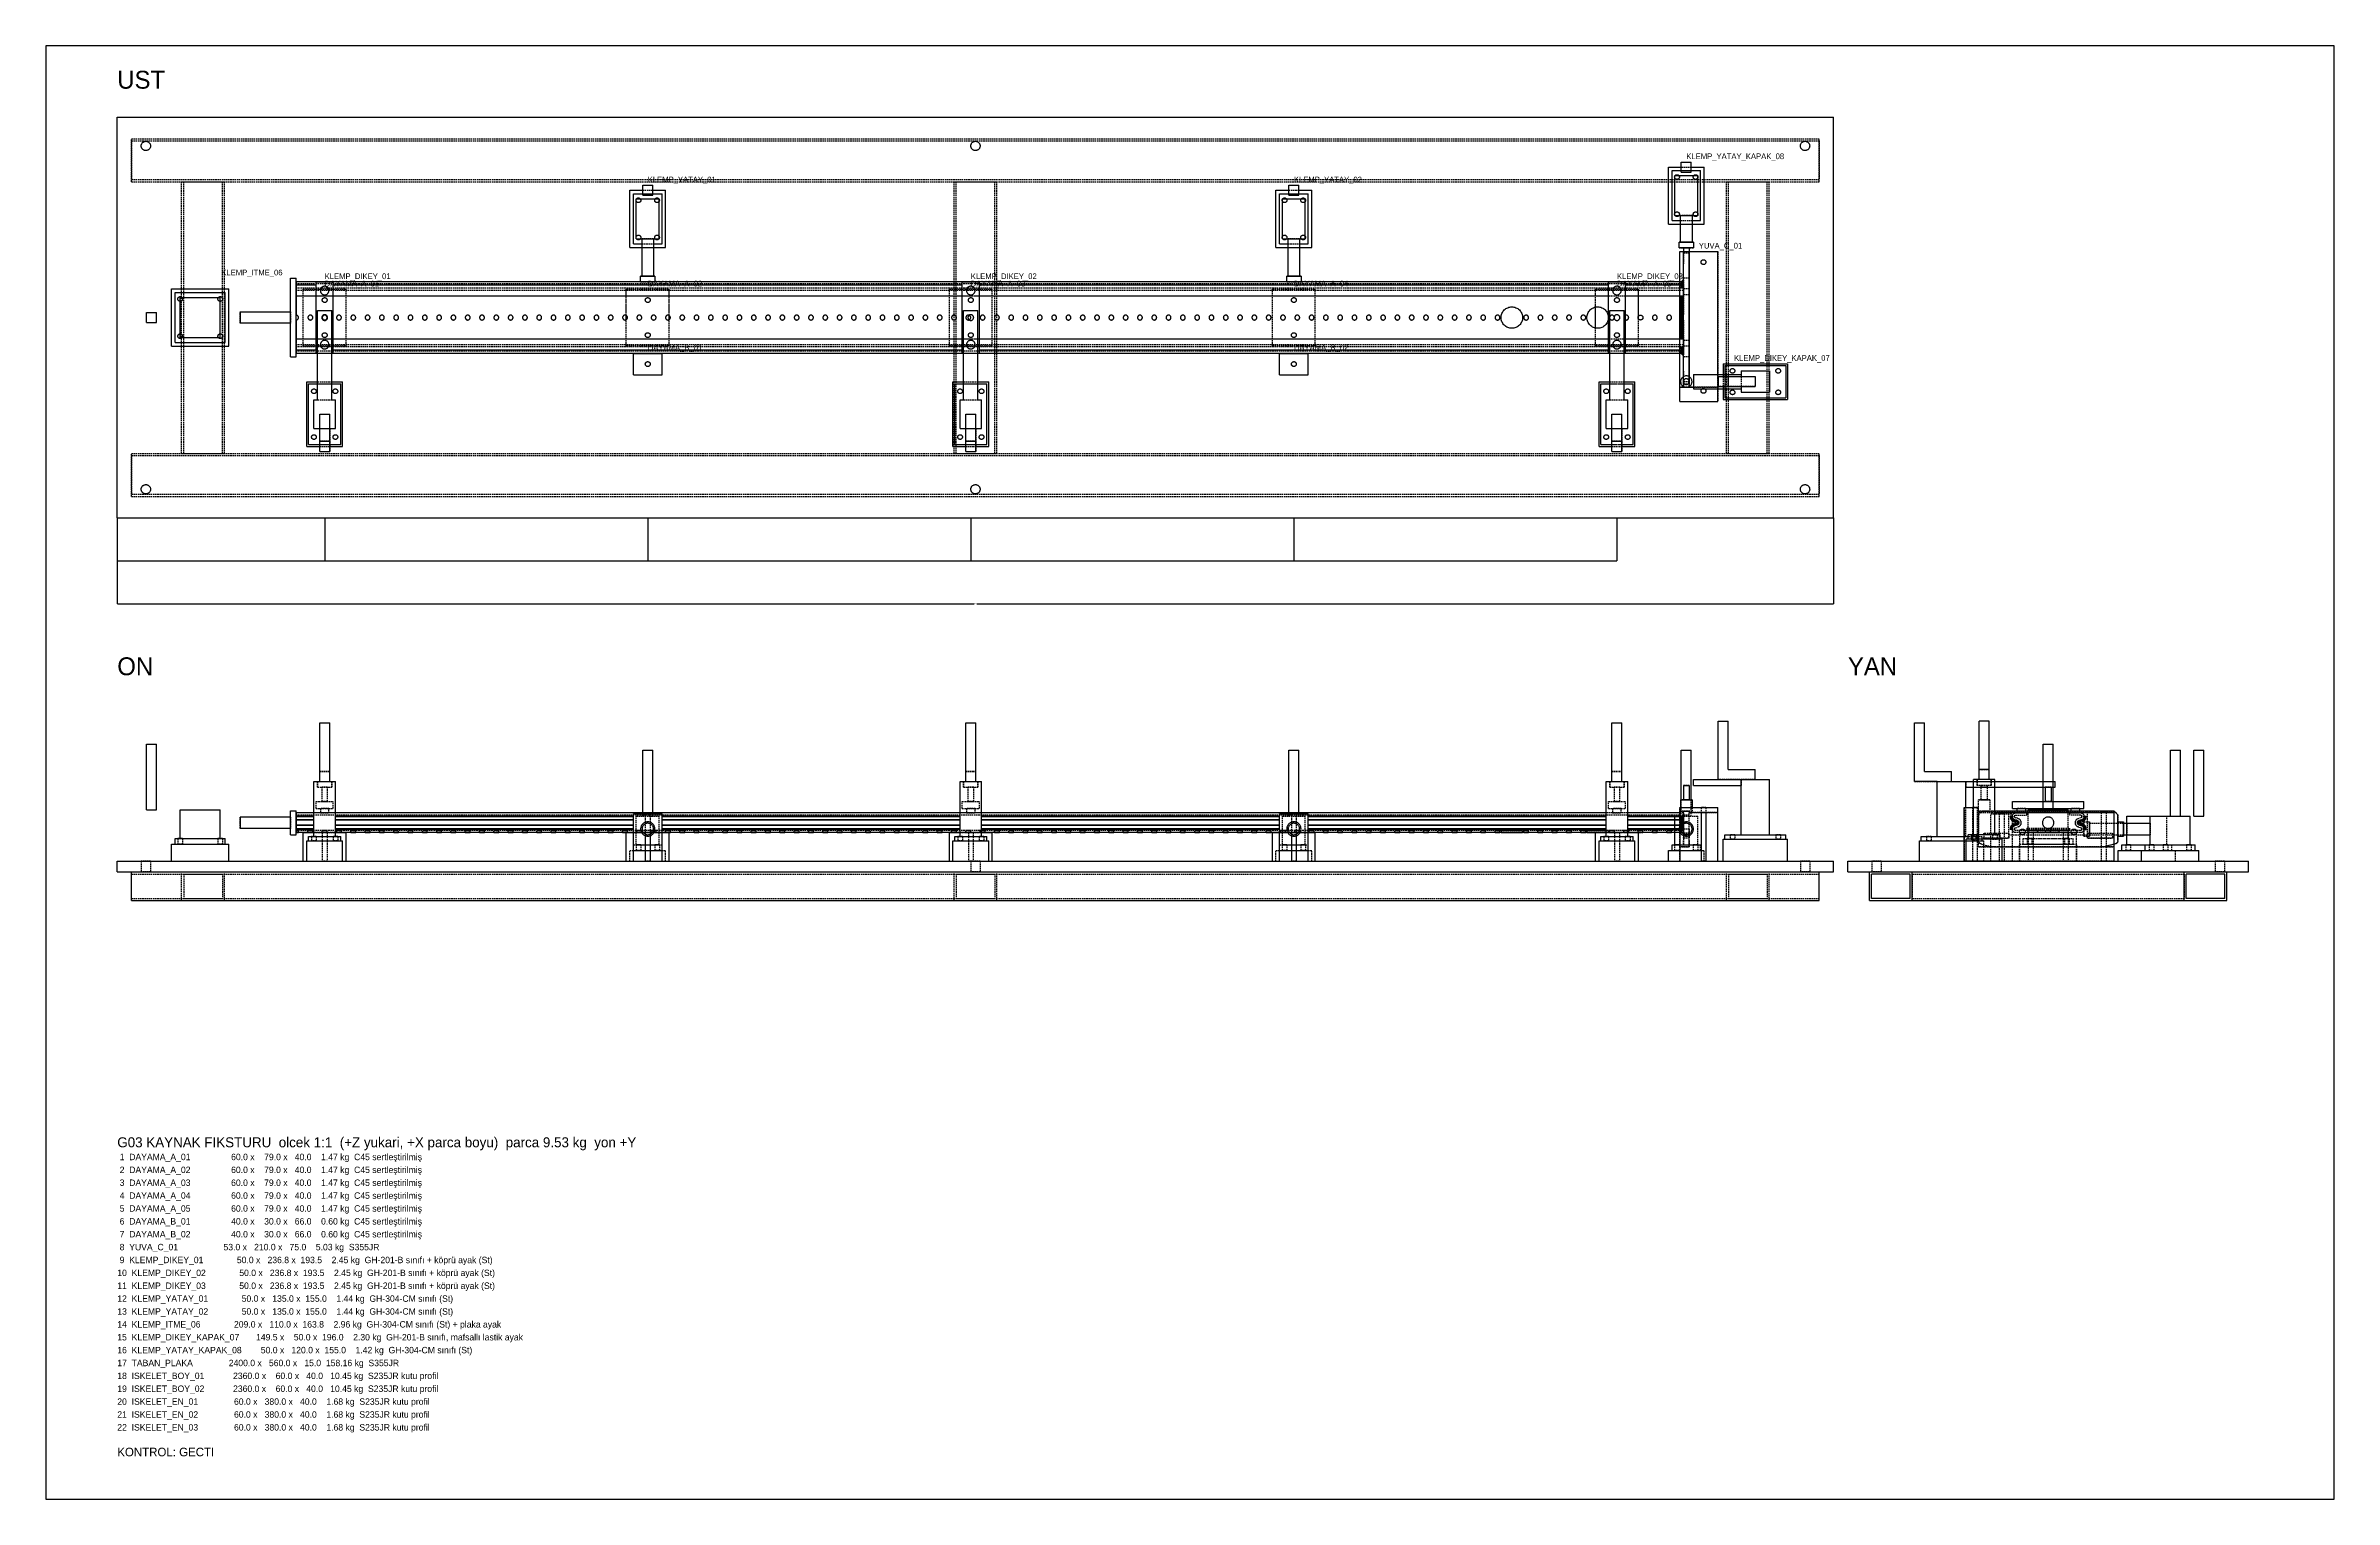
# Model space of a CAD drawing. Header units: metres. Extents: x -200 to 3000, y -1652 to 380.
import ezdxf

# ---------------------------------------------------------------- set-up
doc = ezdxf.new("R2010")
doc.units = ezdxf.units.M
doc.linetypes.add('DASHED2', pattern=[3, 2, -1])
for name, color, linetype in [('GIZLI', 8, 'DASHED2'), ('GORUNEN', 7, 'Continuous'), ('OLCU', 4, 'Continuous'), ('SINIR', 1, 'Continuous'), ('TEGET', 9, 'Continuous'), ('YAZI', 3, 'Continuous')]:
    doc.layers.add(name, color=color, linetype=linetype)
doc.dimstyles.get("Standard").update_dxf_attribs({"dimtxt": 2.5, "dimasz": 2.5, "dimexe": 1.25, "dimexo": 0.625, "dimtad": 1, "dimcen": 2.5, "dimazin": 3, "dimtfac": 1, "dimtmove": 0, "dimatfit": 3})

msp = doc.modelspace()

# ---------------------------------------------------------------- texts
at = {"layer": 'YAZI'}
for s, height, p in [('UST', 25, (-100, 320)), ('KLEMP_YATAY_KAPAK_08', 8, (2094, 221.5)), ('KLEMP_YATAY_01', 8, (641.75, 189)), ('KLEMP_YATAY_02', 8, (1545.25, 189)), ('YUVA_C_01', 8, (2111.5, 96.5)), ('KLEMP_ITME_06', 8, (45.5, 59)), ('KLEMP_DIKEY_01', 8, (190, 53.8)), ('DAYAMA_A_01', 8, (190, 43.5)), ('DAYAMA_A_02', 8, (641.75, 43.5)), ('KLEMP_DIKEY_02', 8, (1093.5, 53.8)), ('DAYAMA_A_03', 8, (1093.5, 43.5)), ('DAYAMA_A_04', 8, (1545.25, 43.5)), ('KLEMP_DIKEY_03', 8, (1997, 53.8)), ('DAYAMA_A_05', 8, (1997, 43.5)), ('DAYAMA_B_01', 8, (641.75, -46)), ('DAYAMA_B_02', 8, (1545.25, -46)), ('KLEMP_DIKEY_KAPAK_07', 8, (2160.75, -60.5)), ('ON', 25, (-100, -500)), ('YAN', 25, (2320, -500)), ('G03 KAYNAK FIKSTURU  olcek 1:1  (+Z yukari, +X parca boyu)  parca 9.53 kg  yon +Y', 14, (-100, -1160)), (' 1  DAYAMA_A_01                 60.0 x    79.0 x   40.0    1.47 kg  C45 sertleştirilmiş', 9, (-100, -1178)), (' 3  DAYAMA_A_03                 60.0 x    79.0 x   40.0    1.47 kg  C45 sertleştirilmiş', 9, (-100, -1214)), (' 2  DAYAMA_A_02                 60.0 x    79.0 x   40.0    1.47 kg  C45 sertleştirilmiş', 9, (-100, -1196)), (' 4  DAYAMA_A_04                 60.0 x    79.0 x   40.0    1.47 kg  C45 sertleştirilmiş', 9, (-100, -1232)), (' 5  DAYAMA_A_05                 60.0 x    79.0 x   40.0    1.47 kg  C45 sertleştirilmiş', 9, (-100, -1250)), (' 6  DAYAMA_B_01                 40.0 x    30.0 x   66.0    0.60 kg  C45 sertleştirilmiş', 9, (-100, -1268)), (' 7  DAYAMA_B_02                 40.0 x    30.0 x   66.0    0.60 kg  C45 sertleştirilmiş', 9, (-100, -1286)), (' 8  YUVA_C_01                   53.0 x   210.0 x   75.0    5.03 kg  S355JR', 9, (-100, -1304)), ('10  KLEMP_DIKEY_02              50.0 x   236.8 x  193.5    2.45 kg  GH-201-B sınıfı + köprü ayak (St)', 9, (-100, -1340)), (' 9  KLEMP_DIKEY_01              50.0 x   236.8 x  193.5    2.45 kg  GH-201-B sınıfı + köprü ayak (St)', 9, (-100, -1322)), ('11  KLEMP_DIKEY_03              50.0 x   236.8 x  193.5    2.45 kg  GH-201-B sınıfı + köprü ayak (St)', 9, (-100, -1358)), ('12  KLEMP_YATAY_01              50.0 x   135.0 x  155.0    1.44 kg  GH-304-CM sınıfı (St)', 9, (-100, -1376)), ('13  KLEMP_YATAY_02              50.0 x   135.0 x  155.0    1.44 kg  GH-304-CM sınıfı (St)', 9, (-100, -1394)), ('14  KLEMP_ITME_06              209.0 x   110.0 x  163.8    2.96 kg  GH-304-CM sınıfı (St) + plaka ayak', 9, (-100, -1412)), ('15  KLEMP_DIKEY_KAPAK_07       149.5 x    50.0 x  196.0    2.30 kg  GH-201-B sınıfı, mafsallı lastik ayak', 9, (-100, -1430)), ('16  KLEMP_YATAY_KAPAK_08        50.0 x   120.0 x  155.0    1.42 kg  GH-304-CM sınıfı (St)', 9, (-100, -1448)), ('17  TABAN_PLAKA               2400.0 x   560.0 x   15.0  158.16 kg  S355JR', 9, (-100, -1466)), ('18  ISKELET_BOY_01            2360.0 x    60.0 x   40.0   10.45 kg  S235JR kutu profil', 9, (-100, -1484)), ('19  ISKELET_BOY_02            2360.0 x    60.0 x   40.0   10.45 kg  S235JR kutu profil', 9, (-100, -1502)), ('20  ISKELET_EN_01               60.0 x   380.0 x   40.0    1.68 kg  S235JR kutu profil', 9, (-100, -1520)), ('21  ISKELET_EN_02               60.0 x   380.0 x   40.0    1.68 kg  S235JR kutu profil', 9, (-100, -1538)), ('22  ISKELET_EN_03               60.0 x   380.0 x   40.0    1.68 kg  S235JR kutu profil', 9, (-100, -1556)), ('KONTROL: GECTI', 12, (-100, -1592))]:
    msp.add_text(s, height=height, dxfattribs=at).set_placement(p)

# ---------------------------------------------------------------- blocks, each defined once
blk = doc.blocks.new('_CLOSEDFILLED')
at = {"color": 0, "linetype": 'BYBLOCK'}
blk.add_solid([(-1, 0), (0, 0), (-1, 0)], dxfattribs=at)
blk = doc.blocks.new('*D1')
for p, q in [((-100, -280), (-100, -400)), ((2300, -280), (2300, -400)), ((-99.75, -400), (1098, -400)), ((1102, -400), (2299.75, -400))]:
    blk.add_line(p, q)
at = {"layer": 'Defpoints'}
for p in [(-100, -280), (2300, -280), (-100, -400)]:
    blk.add_point(p, dxfattribs=at)
at = {"layer": 'OLCU', "xscale": 0.25, "yscale": 0.25, "rotation": 180}
blk.add_blockref('_CLOSEDFILLED', (-100, -400), dxfattribs=at)
at = {"layer": 'OLCU', "xscale": 0.25, "yscale": 0.25}
blk.add_blockref('_CLOSEDFILLED', (2300, -400), dxfattribs=at)
at = {"layer": 'OLCU', "insert": (1100, -400), "char_height": 1, "attachment_point": 5}
blk.add_mtext('2400', dxfattribs=at)
blk = doc.blocks.new('*D2')
for p, q in [((-100, -280), (-100, -340)), ((190, -280), (190, -340)), ((-99.75, -340), (43.5, -340)), ((46.5, -340), (189.75, -340))]:
    blk.add_line(p, q)
at = {"layer": 'Defpoints'}
for p in [(-100, -280), (190, -280), (-100, -340)]:
    blk.add_point(p, dxfattribs=at)
at = {"layer": 'OLCU', "xscale": 0.25, "yscale": 0.25, "rotation": 180}
blk.add_blockref('_CLOSEDFILLED', (-100, -340), dxfattribs=at)
at = {"layer": 'OLCU', "xscale": 0.25, "yscale": 0.25}
blk.add_blockref('_CLOSEDFILLED', (190, -340), dxfattribs=at)
at = {"layer": 'OLCU', "insert": (45, -340), "char_height": 1, "attachment_point": 5}
blk.add_mtext('290', dxfattribs=at)
blk = doc.blocks.new('*D3')
for p, q in [((-100, -280), (-100, -340)), ((641.8, -280), (641.8, -340)), ((-99.75, -340), (268.4, -340)), ((273.4, -340), (641.55, -340))]:
    blk.add_line(p, q)
at = {"layer": 'Defpoints'}
for p in [(-100, -280), (641.8, -280), (-100, -340)]:
    blk.add_point(p, dxfattribs=at)
at = {"layer": 'OLCU', "xscale": 0.25, "yscale": 0.25, "rotation": 180}
blk.add_blockref('_CLOSEDFILLED', (-100, -340), dxfattribs=at)
at = {"layer": 'OLCU', "xscale": 0.25, "yscale": 0.25}
blk.add_blockref('_CLOSEDFILLED', (641.8, -340), dxfattribs=at)
at = {"layer": 'OLCU', "insert": (270.9, -340), "char_height": 1, "attachment_point": 5}
blk.add_mtext('741,8', dxfattribs=at)
blk = doc.blocks.new('*D4')
for p, q in [((-100, -280), (-100, -340)), ((1093.5, -280), (1093.5, -340)), ((-99.75, -340), (493.75, -340)), ((499.75, -340), (1093.25, -340))]:
    blk.add_line(p, q)
at = {"layer": 'Defpoints'}
for p in [(-100, -280), (1093.5, -280), (-100, -340)]:
    blk.add_point(p, dxfattribs=at)
at = {"layer": 'OLCU', "xscale": 0.25, "yscale": 0.25, "rotation": 180}
blk.add_blockref('_CLOSEDFILLED', (-100, -340), dxfattribs=at)
at = {"layer": 'OLCU', "xscale": 0.25, "yscale": 0.25}
blk.add_blockref('_CLOSEDFILLED', (1093.5, -340), dxfattribs=at)
at = {"layer": 'OLCU', "insert": (496.75, -340), "char_height": 1, "attachment_point": 5}
blk.add_mtext('1193,5', dxfattribs=at)
blk = doc.blocks.new('*D5')
for p, q in [((-100, -280), (-100, -340)), ((1545.3, -280), (1545.3, -340)), ((-99.75, -340), (719.65, -340)), ((725.65, -340), (1545.05, -340))]:
    blk.add_line(p, q)
at = {"layer": 'Defpoints'}
for p in [(-100, -280), (1545.3, -280), (-100, -340)]:
    blk.add_point(p, dxfattribs=at)
at = {"layer": 'OLCU', "xscale": 0.25, "yscale": 0.25, "rotation": 180}
blk.add_blockref('_CLOSEDFILLED', (-100, -340), dxfattribs=at)
at = {"layer": 'OLCU', "xscale": 0.25, "yscale": 0.25}
blk.add_blockref('_CLOSEDFILLED', (1545.3, -340), dxfattribs=at)
at = {"layer": 'OLCU', "insert": (722.65, -340), "char_height": 1, "attachment_point": 5}
blk.add_mtext('1645,3', dxfattribs=at)
blk = doc.blocks.new('*D6')
for p, q in [((-100, -280), (-100, -340)), ((1997, -280), (1997, -340)), ((-99.75, -340), (946.5, -340)), ((950.5, -340), (1996.75, -340))]:
    blk.add_line(p, q)
at = {"layer": 'Defpoints'}
for p in [(-100, -280), (1997, -280), (-100, -340)]:
    blk.add_point(p, dxfattribs=at)
at = {"layer": 'OLCU', "xscale": 0.25, "yscale": 0.25, "rotation": 180}
blk.add_blockref('_CLOSEDFILLED', (-100, -340), dxfattribs=at)
at = {"layer": 'OLCU', "xscale": 0.25, "yscale": 0.25}
blk.add_blockref('_CLOSEDFILLED', (1997, -340), dxfattribs=at)
at = {"layer": 'OLCU', "insert": (948.5, -340), "char_height": 1, "attachment_point": 5}
blk.add_mtext('2097', dxfattribs=at)

# ---------------------------------------------------------------- dimensions: what is measured, and where the dimension line sits
at = {"layer": 'OLCU'}
for base, p2, picture, middle in [((-100, -400), (2300, -280), '*D1', (1100, -400)), ((-100, -340), (190, -280), '*D2', (45, -340)), ((-100, -340), (641.8, -280), '*D3', (270.9, -340)), ((-100, -340), (1093.5, -280), '*D4', (496.75, -340)), ((-100, -340), (1545.3, -280), '*D5', (722.65, -340)), ((-100, -340), (1997, -280), '*D6', (948.5, -340))]:
    dim = msp.add_linear_dim(base=base, p1=(-100, -280), p2=p2, dimstyle='Standard', dxfattribs=at)
    dim.commit()
    dim.dimension.update_dxf_attribs({"geometry": picture, "text_midpoint": middle})

# ---------------------------------------------------------------- linework, layer by layer
at = {"layer": 'GIZLI'}
for points in [[(-100, -280), (-100, 280)], [(-100, 280), (2300, 280)], [(2300, -280), (2300, 280)], [(-80, 190), (-80, 250)], [(-80, 190), (-80, 250)], [(-80, 250), (2280, 250)], [(-80, 250), (2280, 250)], [(-80, 247), (-80, 193)], [(-80, 247), (-80, 193)], [(-80, 247), (2280, 247)], [(-80, 247), (2280, 247)], [(-66.5, 240), (-66.468, 240.647), (-66.371, 241.288), (-66.211, 241.916), (-65.99, 242.525), (-65.708, 243.109), (-65.371, 243.662), (-64.979, 244.178), (-64.539, 244.653), (-64.053, 245.082), (-63.527, 245.46), (-62.965, 245.784), (-62.375, 246.051), (-61.76, 246.257), (-61.129, 246.401), (-60.486, 246.482), (-59.838, 246.498), (-59.192, 246.45), (-58.554, 246.337), (-57.93, 246.162), (-57.327, 245.925), (-56.75, 245.629), (-56.206, 245.278), (-55.699, 244.874), (-55.235, 244.421), (-54.819, 243.925), (-54.454, 243.389), (-54.144, 242.82), (-53.892, 242.223), (-53.701, 241.604), (-53.573, 240.969), (-53.508, 240.324), (-53.508, 239.676), (-53.573, 239.031), (-53.701, 238.396), (-53.892, 237.777), (-54.144, 237.18), (-54.454, 236.611), (-54.819, 236.075), (-55.235, 235.579), (-55.699, 235.126), (-56.206, 234.722), (-56.75, 234.371), (-57.327, 234.075), (-57.93, 233.838), (-58.554, 233.663), (-59.192, 233.55), (-59.838, 233.502), (-60.486, 233.518), (-61.129, 233.599), (-61.76, 233.743), (-62.375, 233.949), (-62.965, 234.216), (-63.527, 234.54), (-64.053, 234.918), (-64.539, 235.347), (-64.979, 235.822), (-65.371, 236.338), (-65.708, 236.891), (-65.99, 237.475), (-66.211, 238.084), (-66.371, 238.712), (-66.468, 239.353), (-66.5, 240)], [(1093.5, 240), (1093.532, 240.647), (1093.629, 241.288), (1093.789, 241.916), (1094.01, 242.525), (1094.292, 243.109), (1094.629, 243.662), (1095.021, 244.178), (1095.461, 244.653), (1095.947, 245.082), (1096.473, 245.46), (1097.035, 245.784), (1097.625, 246.051), (1098.24, 246.257), (1098.871, 246.401), (1099.514, 246.482), (1100.162, 246.498), (1100.808, 246.45), (1101.446, 246.337), (1102.07, 246.162), (1102.673, 245.925), (1103.25, 245.629), (1103.794, 245.278), (1104.301, 244.874), (1104.765, 244.421), (1105.181, 243.925), (1105.546, 243.389), (1105.856, 242.82), (1106.108, 242.223), (1106.299, 241.604), (1106.427, 240.969), (1106.492, 240.324), (1106.492, 239.676), (1106.427, 239.031), (1106.299, 238.396), (1106.108, 237.777), (1105.856, 237.18), (1105.546, 236.611), (1105.181, 236.075), (1104.765, 235.579), (1104.301, 235.126), (1103.794, 234.722), (1103.25, 234.371), (1102.673, 234.075), (1102.07, 233.838), (1101.446, 233.663), (1100.808, 233.55), (1100.162, 233.502), (1099.514, 233.518), (1098.871, 233.599), (1098.24, 233.743), (1097.625, 233.949), (1097.035, 234.216), (1096.473, 234.54), (1095.947, 234.918), (1095.461, 235.347), (1095.021, 235.822), (1094.629, 236.338), (1094.292, 236.891), (1094.01, 237.475), (1093.789, 238.084), (1093.629, 238.712), (1093.532, 239.353), (1093.5, 240)], [(2253.5, 240), (2253.532, 240.647), (2253.629, 241.288), (2253.789, 241.916), (2254.01, 242.525), (2254.292, 243.109), (2254.629, 243.662), (2255.021, 244.178), (2255.461, 244.653), (2255.947, 245.082), (2256.473, 245.46), (2257.035, 245.784), (2257.625, 246.051), (2258.24, 246.257), (2258.871, 246.401), (2259.514, 246.482), (2260.162, 246.498), (2260.808, 246.45), (2261.446, 246.337), (2262.07, 246.162), (2262.673, 245.925), (2263.25, 245.629), (2263.794, 245.278), (2264.301, 244.874), (2264.765, 244.421), (2265.181, 243.925), (2265.546, 243.389), (2265.856, 242.82), (2266.108, 242.223), (2266.299, 241.604), (2266.427, 240.969), (2266.492, 240.324), (2266.492, 239.676), (2266.427, 239.031), (2266.299, 238.396), (2266.108, 237.777), (2265.856, 237.18), (2265.546, 236.611), (2265.181, 236.075), (2264.765, 235.579), (2264.301, 235.126), (2263.794, 234.722), (2263.25, 234.371), (2262.673, 234.075), (2262.07, 233.838), (2261.446, 233.663), (2260.808, 233.55), (2260.162, 233.502), (2259.514, 233.518), (2258.871, 233.599), (2258.24, 233.743), (2257.625, 233.949), (2257.035, 234.216), (2256.473, 234.54), (2255.947, 234.918), (2255.461, 235.347), (2255.021, 235.822), (2254.629, 236.338), (2254.292, 236.891), (2254.01, 237.475), (2253.789, 238.084), (2253.629, 238.712), (2253.532, 239.353), (2253.5, 240)], [(2280, 190), (2280, 250)], [(2280, 190), (2280, 250)], [(2280, 247), (2280, 193)], [(2280, 247), (2280, 193)], [(-80, 193), (2280, 193)], [(-80, 193), (2280, 193)], [(2069, 130.5), (2069, 210.5)], [(2069, 210.5), (2119, 210.5)], [(2074, 135.5), (2074, 205.5)], [(2074, 205.5), (2114, 205.5)], [(2077.7, 196.5), (2077.716, 196.829), (2077.765, 197.154), (2077.847, 197.473), (2077.959, 197.782), (2078.102, 198.078), (2078.273, 198.359), (2078.472, 198.621), (2078.696, 198.862), (2078.942, 199.08), (2079.21, 199.272), (2079.495, 199.437), (2079.794, 199.572), (2080.106, 199.677), (2080.427, 199.75), (2080.753, 199.791), (2081.082, 199.799), (2081.41, 199.774), (2081.734, 199.717), (2082.051, 199.628), (2082.357, 199.508), (2082.65, 199.358), (2082.926, 199.179), (2083.184, 198.974), (2083.419, 198.745), (2083.631, 198.493), (2083.816, 198.221), (2083.973, 197.932), (2084.101, 197.629), (2084.198, 197.314), (2084.263, 196.992), (2084.296, 196.664), (2084.296, 196.336), (2084.263, 196.008), (2084.198, 195.686), (2084.101, 195.371), (2083.973, 195.068), (2083.816, 194.779), (2083.631, 194.507), (2083.419, 194.255), (2083.184, 194.026), (2082.926, 193.821), (2082.65, 193.642), (2082.357, 193.492), (2082.051, 193.372), (2081.734, 193.283), (2081.41, 193.226), (2081.082, 193.201), (2080.753, 193.209), (2080.427, 193.25), (2080.106, 193.323), (2079.794, 193.428), (2079.495, 193.563), (2079.21, 193.728), (2078.942, 193.92), (2078.696, 194.138), (2078.472, 194.379), (2078.273, 194.641), (2078.102, 194.922), (2077.959, 195.218), (2077.847, 195.527), (2077.765, 195.846), (2077.716, 196.171), (2077.7, 196.5)], [(2078, 198.5), (2078.375, 198.5)], [(2078, 197.875), (2078, 198.5)], [(2083.625, 198.5), (2083.81, 198.231), (2083.967, 197.945), (2084.095, 197.645), (2084.193, 197.334), (2084.26, 197.014), (2084.295, 196.69), (2084.297, 196.364), (2084.268, 196.039), (2084.206, 195.718), (2084.113, 195.406), (2083.99, 195.104), (2083.837, 194.815), (2083.657, 194.543), (2083.451, 194.29), (2083.221, 194.059), (2082.969, 193.852), (2082.698, 193.67), (2082.41, 193.516), (2082.109, 193.392), (2081.796, 193.297), (2081.476, 193.235), (2081.151, 193.203), (2080.825, 193.205), (2080.5, 193.238), (2080.181, 193.303), (2079.869, 193.4), (2079.568, 193.527), (2079.282, 193.683), (2079.012, 193.866), (2078.762, 194.075), (2078.533, 194.308), (2078.329, 194.562), (2078.15, 194.836), (2078, 195.125)], [(2078, 197.875), (2078.11, 198.092), (2078.235, 198.301), (2078.375, 198.5)], [(2078, 195.125), (2078, 197.875)], [(2078, 145.875), (2078, 195.125)], [(2078.375, 198.5), (2083.625, 198.5)], [(2083.625, 198.5), (2104.375, 198.5)], [(2087, 203.5), (2087, 217.5)], [(2087, 217.5), (2101, 217.5)], [(2087, 210.5), (2101, 210.5)], [(2087, 205.5), (2101, 205.5)], [(2087, 203.5), (2101, 203.5)], [(2101, 203.5), (2101, 217.5)], [(2103.7, 196.5), (2103.716, 196.829), (2103.765, 197.154), (2103.847, 197.473), (2103.959, 197.782), (2104.102, 198.078), (2104.273, 198.359), (2104.472, 198.621), (2104.696, 198.862), (2104.942, 199.08), (2105.21, 199.272), (2105.495, 199.437), (2105.794, 199.572), (2106.106, 199.677), (2106.427, 199.75), (2106.753, 199.791), (2107.082, 199.799), (2107.41, 199.774), (2107.734, 199.717), (2108.051, 199.628), (2108.357, 199.508), (2108.65, 199.358), (2108.926, 199.179), (2109.184, 198.974), (2109.419, 198.745), (2109.631, 198.493), (2109.816, 198.221), (2109.973, 197.932), (2110.101, 197.629), (2110.198, 197.314), (2110.263, 196.992), (2110.296, 196.664), (2110.296, 196.336), (2110.263, 196.008), (2110.198, 195.686), (2110.101, 195.371), (2109.973, 195.068), (2109.816, 194.779), (2109.631, 194.507), (2109.419, 194.255), (2109.184, 194.026), (2108.926, 193.821), (2108.65, 193.642), (2108.357, 193.492), (2108.051, 193.372), (2107.734, 193.283), (2107.41, 193.226), (2107.082, 193.201), (2106.753, 193.209), (2106.427, 193.25), (2106.106, 193.323), (2105.794, 193.428), (2105.495, 193.563), (2105.21, 193.728), (2104.942, 193.92), (2104.696, 194.138), (2104.472, 194.379), (2104.273, 194.641), (2104.102, 194.922), (2103.959, 195.218), (2103.847, 195.527), (2103.765, 195.846), (2103.716, 196.171), (2103.7, 196.5)], [(2103.7, 196.5), (2103.714, 196.807), (2103.757, 197.11), (2103.828, 197.409), (2103.926, 197.7), (2104.05, 197.98), (2104.201, 198.248), (2104.375, 198.5)], [(2110, 195.125), (2109.853, 194.842), (2109.679, 194.573), (2109.48, 194.323), (2109.258, 194.094), (2109.015, 193.887), (2108.753, 193.704), (2108.474, 193.548), (2108.182, 193.419), (2107.878, 193.319), (2107.567, 193.249), (2107.25, 193.209), (2106.93, 193.201), (2106.612, 193.223), (2106.296, 193.276), (2105.988, 193.359), (2105.689, 193.472), (2105.402, 193.613), (2105.131, 193.781), (2104.876, 193.974), (2104.642, 194.191), (2104.43, 194.43), (2104.242, 194.688), (2104.079, 194.964), (2103.945, 195.253), (2103.838, 195.555), (2103.762, 195.865), (2103.715, 196.181), (2103.7, 196.5)], [(2104.375, 198.5), (2109.625, 198.5)], [(2109.625, 198.5), (2110, 198.5)], [(2109.625, 198.5), (2109.765, 198.301), (2109.89, 198.092), (2110, 197.875)], [(2110, 197.875), (2110, 198.5)], [(2110, 195.125), (2110, 197.875)], [(2110, 145.875), (2110, 195.125)], [(2114, 135.5), (2114, 205.5)], [(2119, 130.5), (2119, 210.5)], [(-80, 190), (2280, 190)], [(-80, 190), (2280, 190)], [(-10, -190), (-10, 190)], [(-10, -190), (-10, 190)], [(-10, 190), (50, 190)], [(-10, 190), (50, 190)], [(-7, 190), (47, 190)], [(-7, 190), (47, 190)], [(-7, -190), (-7, 190)], [(-7, -190), (-7, 190)], [(47, -190), (47, 190)], [(47, -190), (47, 190)], [(50, -190), (50, 190)], [(50, -190), (50, 190)], [(616.75, 98), (616.75, 178)], [(616.75, 178), (666.75, 178)], [(621.75, 103), (621.75, 173)], [(621.75, 173), (661.75, 173)], [(625.45, 164), (625.466, 164.329), (625.515, 164.654), (625.597, 164.973), (625.709, 165.282), (625.852, 165.578), (626.023, 165.859), (626.222, 166.121), (626.446, 166.362), (626.692, 166.58), (626.96, 166.772), (627.245, 166.937), (627.544, 167.072), (627.856, 167.177), (628.177, 167.25), (628.503, 167.291), (628.832, 167.299), (629.16, 167.274), (629.484, 167.217), (629.801, 167.128), (630.107, 167.008), (630.4, 166.858), (630.676, 166.679), (630.934, 166.474), (631.169, 166.245), (631.381, 165.993), (631.566, 165.721), (631.723, 165.432), (631.851, 165.129), (631.948, 164.814), (632.013, 164.492), (632.046, 164.164), (632.046, 163.836), (632.013, 163.508), (631.948, 163.186), (631.851, 162.871), (631.723, 162.568), (631.566, 162.279), (631.381, 162.007), (631.169, 161.755), (630.934, 161.526), (630.676, 161.321), (630.4, 161.142), (630.107, 160.992), (629.801, 160.872), (629.484, 160.783), (629.16, 160.726), (628.832, 160.701), (628.503, 160.709), (628.177, 160.75), (627.856, 160.823), (627.544, 160.928), (627.245, 161.063), (626.96, 161.228), (626.692, 161.42), (626.446, 161.638), (626.222, 161.879), (626.023, 162.141), (625.852, 162.422), (625.709, 162.718), (625.597, 163.027), (625.515, 163.346), (625.466, 163.671), (625.45, 164)], [(625.75, 166), (626.125, 166)], [(625.75, 165.375), (625.75, 166)], [(631.375, 166), (631.56, 165.731), (631.717, 165.445), (631.845, 165.145), (631.943, 164.834), (632.01, 164.514), (632.045, 164.19), (632.047, 163.864), (632.018, 163.539), (631.956, 163.218), (631.863, 162.906), (631.74, 162.604), (631.587, 162.315), (631.407, 162.043), (631.201, 161.79), (630.971, 161.559), (630.719, 161.352), (630.448, 161.17), (630.16, 161.016), (629.859, 160.892), (629.546, 160.797), (629.226, 160.735), (628.901, 160.703), (628.575, 160.705), (628.25, 160.738), (627.931, 160.803), (627.619, 160.9), (627.318, 161.027), (627.032, 161.183), (626.762, 161.366), (626.512, 161.575), (626.283, 161.808), (626.079, 162.062), (625.9, 162.336), (625.75, 162.625)], [(625.75, 165.375), (625.86, 165.592), (625.985, 165.801), (626.125, 166)], [(625.75, 162.625), (625.75, 165.375)], [(625.75, 113.375), (625.75, 162.625)], [(626.125, 166), (631.375, 166)], [(631.375, 166), (652.125, 166)], [(634.75, 171), (634.75, 185)], [(634.75, 185), (648.75, 185)], [(634.75, 178), (648.75, 178)], [(634.75, 173), (648.75, 173)], [(634.75, 171), (648.75, 171)], [(648.75, 171), (648.75, 185)], [(651.45, 164), (651.466, 164.329), (651.515, 164.654), (651.597, 164.973), (651.709, 165.282), (651.852, 165.578), (652.023, 165.859), (652.222, 166.121), (652.446, 166.362), (652.692, 166.58), (652.96, 166.772), (653.245, 166.937), (653.544, 167.072), (653.856, 167.177), (654.177, 167.25), (654.503, 167.291), (654.832, 167.299), (655.16, 167.274), (655.484, 167.217), (655.801, 167.128), (656.107, 167.008), (656.4, 166.858), (656.676, 166.679), (656.934, 166.474), (657.169, 166.245), (657.381, 165.993), (657.566, 165.721), (657.723, 165.432), (657.851, 165.129), (657.948, 164.814), (658.013, 164.492), (658.046, 164.164), (658.046, 163.836), (658.013, 163.508), (657.948, 163.186), (657.851, 162.871), (657.723, 162.568), (657.566, 162.279), (657.381, 162.007), (657.169, 161.755), (656.934, 161.526), (656.676, 161.321), (656.4, 161.142), (656.107, 160.992), (655.801, 160.872), (655.484, 160.783), (655.16, 160.726), (654.832, 160.701), (654.503, 160.709), (654.177, 160.75), (653.856, 160.823), (653.544, 160.928), (653.245, 161.063), (652.96, 161.228), (652.692, 161.42), (652.446, 161.638), (652.222, 161.879), (652.023, 162.141), (651.852, 162.422), (651.709, 162.718), (651.597, 163.027), (651.515, 163.346), (651.466, 163.671), (651.45, 164)], [(651.45, 164), (651.464, 164.307), (651.507, 164.61), (651.578, 164.909), (651.676, 165.2), (651.8, 165.48), (651.951, 165.748), (652.125, 166)], [(657.75, 162.625), (657.603, 162.342), (657.429, 162.073), (657.23, 161.823), (657.008, 161.594), (656.765, 161.387), (656.503, 161.204), (656.224, 161.048), (655.932, 160.919), (655.628, 160.819), (655.317, 160.749), (655, 160.709), (654.68, 160.701), (654.362, 160.723), (654.046, 160.776), (653.738, 160.859), (653.439, 160.972), (653.152, 161.113), (652.881, 161.281), (652.626, 161.474), (652.392, 161.691), (652.18, 161.93), (651.992, 162.188), (651.829, 162.464), (651.695, 162.753), (651.588, 163.055), (651.512, 163.365), (651.465, 163.681), (651.45, 164)], [(652.125, 166), (657.375, 166)], [(657.375, 166), (657.75, 166)], [(657.375, 166), (657.515, 165.801), (657.64, 165.592), (657.75, 165.375)], [(657.75, 165.375), (657.75, 166)], [(657.75, 162.625), (657.75, 165.375)], [(657.75, 113.375), (657.75, 162.625)], [(661.75, 103), (661.75, 173)], [(666.75, 98), (666.75, 178)], [(1070, -190), (1070, 190)], [(1070, -190), (1070, 190)], [(1070, 190), (1130, 190)], [(1070, 190), (1130, 190)], [(1073, 190), (1127, 190)], [(1073, 190), (1127, 190)], [(1073, -190), (1073, 190)], [(1073, -190), (1073, 190)], [(1127, -190), (1127, 190)], [(1127, -190), (1127, 190)], [(1130, -190), (1130, 190)], [(1130, -190), (1130, 190)], [(1520.25, 98), (1520.25, 178)], [(1520.25, 178), (1570.25, 178)], [(1525.25, 103), (1525.25, 173)], [(1525.25, 173), (1565.25, 173)], [(1528.95, 164), (1528.966, 164.329), (1529.015, 164.654), (1529.097, 164.973), (1529.209, 165.282), (1529.352, 165.578), (1529.523, 165.859), (1529.722, 166.121), (1529.946, 166.362), (1530.192, 166.58), (1530.46, 166.772), (1530.745, 166.937), (1531.044, 167.072), (1531.356, 167.177), (1531.677, 167.25), (1532.003, 167.291), (1532.332, 167.299), (1532.66, 167.274), (1532.984, 167.217), (1533.301, 167.128), (1533.607, 167.008), (1533.9, 166.858), (1534.176, 166.679), (1534.434, 166.474), (1534.669, 166.245), (1534.881, 165.993), (1535.066, 165.721), (1535.223, 165.432), (1535.351, 165.129), (1535.448, 164.814), (1535.513, 164.492), (1535.546, 164.164), (1535.546, 163.836), (1535.513, 163.508), (1535.448, 163.186), (1535.351, 162.871), (1535.223, 162.568), (1535.066, 162.279), (1534.881, 162.007), (1534.669, 161.755), (1534.434, 161.526), (1534.176, 161.321), (1533.9, 161.142), (1533.607, 160.992), (1533.301, 160.872), (1532.984, 160.783), (1532.66, 160.726), (1532.332, 160.701), (1532.003, 160.709), (1531.677, 160.75), (1531.356, 160.823), (1531.044, 160.928), (1530.745, 161.063), (1530.46, 161.228), (1530.192, 161.42), (1529.946, 161.638), (1529.722, 161.879), (1529.523, 162.141), (1529.352, 162.422), (1529.209, 162.718), (1529.097, 163.027), (1529.015, 163.346), (1528.966, 163.671), (1528.95, 164)], [(1529.25, 166), (1529.625, 166)], [(1529.25, 165.375), (1529.25, 166)], [(1534.875, 166), (1535.06, 165.731), (1535.217, 165.445), (1535.345, 165.145), (1535.443, 164.834), (1535.51, 164.514), (1535.545, 164.19), (1535.547, 163.864), (1535.518, 163.539), (1535.456, 163.218), (1535.363, 162.906), (1535.24, 162.604), (1535.087, 162.315), (1534.907, 162.043), (1534.701, 161.79), (1534.471, 161.559), (1534.219, 161.352), (1533.948, 161.17), (1533.66, 161.016), (1533.359, 160.892), (1533.046, 160.797), (1532.726, 160.735), (1532.401, 160.703), (1532.075, 160.705), (1531.75, 160.738), (1531.431, 160.803), (1531.119, 160.9), (1530.818, 161.027), (1530.532, 161.183), (1530.262, 161.366), (1530.012, 161.575), (1529.783, 161.808), (1529.579, 162.062), (1529.4, 162.336), (1529.25, 162.625)], [(1529.25, 165.375), (1529.36, 165.592), (1529.485, 165.801), (1529.625, 166)], [(1529.25, 162.625), (1529.25, 165.375)], [(1529.25, 113.375), (1529.25, 162.625)], [(1529.625, 166), (1534.875, 166)], [(1534.875, 166), (1555.625, 166)], [(1538.25, 171), (1538.25, 185)], [(1538.25, 185), (1552.25, 185)], [(1538.25, 178), (1552.25, 178)], [(1538.25, 173), (1552.25, 173)], [(1538.25, 171), (1552.25, 171)], [(1552.25, 171), (1552.25, 185)], [(1554.95, 164), (1554.966, 164.329), (1555.015, 164.654), (1555.097, 164.973), (1555.209, 165.282), (1555.352, 165.578), (1555.523, 165.859), (1555.722, 166.121), (1555.946, 166.362), (1556.192, 166.58), (1556.46, 166.772), (1556.745, 166.937), (1557.044, 167.072), (1557.356, 167.177), (1557.677, 167.25), (1558.003, 167.291), (1558.332, 167.299), (1558.66, 167.274), (1558.984, 167.217), (1559.301, 167.128), (1559.607, 167.008), (1559.9, 166.858), (1560.176, 166.679), (1560.434, 166.474), (1560.669, 166.245), (1560.881, 165.993), (1561.066, 165.721), (1561.223, 165.432), (1561.351, 165.129), (1561.448, 164.814), (1561.513, 164.492), (1561.546, 164.164), (1561.546, 163.836), (1561.513, 163.508), (1561.448, 163.186), (1561.351, 162.871), (1561.223, 162.568), (1561.066, 162.279), (1560.881, 162.007), (1560.669, 161.755), (1560.434, 161.526), (1560.176, 161.321), (1559.9, 161.142), (1559.607, 160.992), (1559.301, 160.872), (1558.984, 160.783), (1558.66, 160.726), (1558.332, 160.701), (1558.003, 160.709), (1557.677, 160.75), (1557.356, 160.823), (1557.044, 160.928), (1556.745, 161.063), (1556.46, 161.228), (1556.192, 161.42), (1555.946, 161.638), (1555.722, 161.879), (1555.523, 162.141), (1555.352, 162.422), (1555.209, 162.718), (1555.097, 163.027), (1555.015, 163.346), (1554.966, 163.671), (1554.95, 164)], [(1554.95, 164), (1554.964, 164.307), (1555.007, 164.61), (1555.078, 164.909), (1555.176, 165.2), (1555.3, 165.48), (1555.451, 165.748), (1555.625, 166)], [(1561.25, 162.625), (1561.103, 162.342), (1560.929, 162.073), (1560.73, 161.823), (1560.508, 161.594), (1560.265, 161.387), (1560.003, 161.204), (1559.724, 161.048), (1559.432, 160.919), (1559.128, 160.819), (1558.817, 160.749), (1558.5, 160.709), (1558.18, 160.701), (1557.862, 160.723), (1557.546, 160.776), (1557.238, 160.859), (1556.939, 160.972), (1556.652, 161.113), (1556.381, 161.281), (1556.126, 161.474), (1555.892, 161.691), (1555.68, 161.93), (1555.492, 162.188), (1555.329, 162.464), (1555.195, 162.753), (1555.088, 163.055), (1555.012, 163.365), (1554.965, 163.681), (1554.95, 164)], [(1555.625, 166), (1560.875, 166)], [(1560.875, 166), (1561.25, 166)], [(1560.875, 166), (1561.015, 165.801), (1561.14, 165.592), (1561.25, 165.375)], [(1561.25, 165.375), (1561.25, 166)], [(1561.25, 162.625), (1561.25, 165.375)], [(1561.25, 113.375), (1561.25, 162.625)], [(1565.25, 103), (1565.25, 173)], [(1570.25, 98), (1570.25, 178)], [(2150, -190), (2150, 190)], [(2150, -190), (2150, 190)], [(2150, 190), (2210, 190)], [(2150, 190), (2210, 190)], [(2153, 190), (2207, 190)], [(2153, 190), (2207, 190)], [(2153, -190), (2153, 190)], [(2153, -190), (2153, 190)], [(2207, -190), (2207, 190)], [(2207, -190), (2207, 190)], [(2210, -190), (2210, 190)], [(2210, -190), (2210, 190)], [(2069, 130.5), (2119, 130.5)], [(2074, 135.5), (2114, 135.5)], [(2077.7, 144.5), (2077.716, 144.829), (2077.765, 145.154), (2077.847, 145.473), (2077.959, 145.782), (2078.102, 146.078), (2078.273, 146.359), (2078.472, 146.621), (2078.696, 146.862), (2078.942, 147.08), (2079.21, 147.272), (2079.495, 147.437), (2079.794, 147.572), (2080.106, 147.677), (2080.427, 147.75), (2080.753, 147.791), (2081.082, 147.799), (2081.41, 147.774), (2081.734, 147.717), (2082.051, 147.628), (2082.357, 147.508), (2082.65, 147.358), (2082.926, 147.179), (2083.184, 146.974), (2083.419, 146.745), (2083.631, 146.493), (2083.816, 146.221), (2083.973, 145.932), (2084.101, 145.629), (2084.198, 145.314), (2084.263, 144.992), (2084.296, 144.664), (2084.296, 144.336), (2084.263, 144.008), (2084.198, 143.686), (2084.101, 143.371), (2083.973, 143.068), (2083.816, 142.779), (2083.631, 142.507), (2083.419, 142.255), (2083.184, 142.026), (2082.926, 141.821), (2082.65, 141.642), (2082.357, 141.492), (2082.051, 141.372), (2081.734, 141.283), (2081.41, 141.226), (2081.082, 141.201), (2080.753, 141.209), (2080.427, 141.25), (2080.106, 141.323), (2079.794, 141.428), (2079.495, 141.563), (2079.21, 141.728), (2078.942, 141.92), (2078.696, 142.138), (2078.472, 142.379), (2078.273, 142.641), (2078.102, 142.922), (2077.959, 143.218), (2077.847, 143.527), (2077.765, 143.846), (2077.716, 144.171), (2077.7, 144.5)], [(2078, 145.875), (2078.15, 146.164), (2078.329, 146.438), (2078.533, 146.692), (2078.762, 146.925), (2079.012, 147.134), (2079.282, 147.317), (2079.568, 147.473), (2079.869, 147.6), (2080.181, 147.697), (2080.5, 147.762), (2080.825, 147.795), (2081.151, 147.797), (2081.476, 147.765), (2081.796, 147.703), (2082.109, 147.608), (2082.41, 147.484), (2082.698, 147.33), (2082.969, 147.148), (2083.221, 146.941), (2083.451, 146.71), (2083.657, 146.457), (2083.837, 146.185), (2083.99, 145.896), (2084.113, 145.594), (2084.206, 145.282), (2084.268, 144.961), (2084.297, 144.636), (2084.295, 144.31), (2084.26, 143.986), (2084.193, 143.666), (2084.095, 143.355), (2083.967, 143.055), (2083.81, 142.769), (2083.625, 142.5)], [(2078, 143.125), (2078, 145.875)], [(2078, 142.5), (2078, 143.125)], [(2078.375, 142.5), (2078.235, 142.699), (2078.11, 142.908), (2078, 143.125)], [(2078, 142.5), (2078.375, 142.5)], [(2078.375, 142.5), (2083.625, 142.5)], [(2083.625, 142.5), (2104.375, 142.5)], [(2102, 142.5), (2086, 142.5)], [(2086, 142.5), (2102, 142.5)], [(2086, 135.5), (2102, 135.5)], [(2086, 130.5), (2102, 130.5)], [(2103.7, 144.5), (2103.715, 144.819), (2103.762, 145.135), (2103.838, 145.445), (2103.945, 145.747), (2104.079, 146.036), (2104.242, 146.312), (2104.43, 146.57), (2104.642, 146.809), (2104.876, 147.026), (2105.131, 147.219), (2105.402, 147.387), (2105.689, 147.528), (2105.988, 147.641), (2106.296, 147.724), (2106.612, 147.777), (2106.93, 147.799), (2107.25, 147.791), (2107.567, 147.751), (2107.878, 147.681), (2108.182, 147.581), (2108.474, 147.452), (2108.753, 147.296), (2109.015, 147.113), (2109.258, 146.906), (2109.48, 146.677), (2109.679, 146.427), (2109.853, 146.158), (2110, 145.875)], [(2103.7, 144.5), (2103.716, 144.829), (2103.765, 145.154), (2103.847, 145.473), (2103.959, 145.782), (2104.102, 146.078), (2104.273, 146.359), (2104.472, 146.621), (2104.696, 146.862), (2104.942, 147.08), (2105.21, 147.272), (2105.495, 147.437), (2105.794, 147.572), (2106.106, 147.677), (2106.427, 147.75), (2106.753, 147.791), (2107.082, 147.799), (2107.41, 147.774), (2107.734, 147.717), (2108.051, 147.628), (2108.357, 147.508), (2108.65, 147.358), (2108.926, 147.179), (2109.184, 146.974), (2109.419, 146.745), (2109.631, 146.493), (2109.816, 146.221), (2109.973, 145.932), (2110.101, 145.629), (2110.198, 145.314), (2110.263, 144.992), (2110.296, 144.664), (2110.296, 144.336), (2110.263, 144.008), (2110.198, 143.686), (2110.101, 143.371), (2109.973, 143.068), (2109.816, 142.779), (2109.631, 142.507), (2109.419, 142.255), (2109.184, 142.026), (2108.926, 141.821), (2108.65, 141.642), (2108.357, 141.492), (2108.051, 141.372), (2107.734, 141.283), (2107.41, 141.226), (2107.082, 141.201), (2106.753, 141.209), (2106.427, 141.25), (2106.106, 141.323), (2105.794, 141.428), (2105.495, 141.563), (2105.21, 141.728), (2104.942, 141.92), (2104.696, 142.138), (2104.472, 142.379), (2104.273, 142.641), (2104.102, 142.922), (2103.959, 143.218), (2103.847, 143.527), (2103.765, 143.846), (2103.716, 144.171), (2103.7, 144.5)], [(2104.375, 142.5), (2104.201, 142.752), (2104.05, 143.02), (2103.926, 143.3), (2103.828, 143.591), (2103.757, 143.89), (2103.714, 144.193), (2103.7, 144.5)], [(2104.375, 142.5), (2109.625, 142.5)], [(2110, 143.125), (2109.89, 142.908), (2109.765, 142.699), (2109.625, 142.5)], [(2109.625, 142.5), (2110, 142.5)], [(2110, 143.125), (2110, 145.875)], [(2110, 142.5), (2110, 143.125)], [(616.75, 98), (666.75, 98)], [(621.75, 103), (661.75, 103)], [(625.45, 112), (625.466, 112.329), (625.515, 112.654), (625.597, 112.973), (625.709, 113.282), (625.852, 113.578), (626.023, 113.859), (626.222, 114.121), (626.446, 114.362), (626.692, 114.58), (626.96, 114.772), (627.245, 114.937), (627.544, 115.072), (627.856, 115.177), (628.177, 115.25), (628.503, 115.291), (628.832, 115.299), (629.16, 115.274), (629.484, 115.217), (629.801, 115.128), (630.107, 115.008), (630.4, 114.858), (630.676, 114.679), (630.934, 114.474), (631.169, 114.245), (631.381, 113.993), (631.566, 113.721), (631.723, 113.432), (631.851, 113.129), (631.948, 112.814), (632.013, 112.492), (632.046, 112.164), (632.046, 111.836), (632.013, 111.508), (631.948, 111.186), (631.851, 110.871), (631.723, 110.568), (631.566, 110.279), (631.381, 110.007), (631.169, 109.755), (630.934, 109.526), (630.676, 109.321), (630.4, 109.142), (630.107, 108.992), (629.801, 108.872), (629.484, 108.783), (629.16, 108.726), (628.832, 108.701), (628.503, 108.709), (628.177, 108.75), (627.856, 108.823), (627.544, 108.928), (627.245, 109.063), (626.96, 109.228), (626.692, 109.42), (626.446, 109.638), (626.222, 109.879), (626.023, 110.141), (625.852, 110.422), (625.709, 110.718), (625.597, 111.027), (625.515, 111.346), (625.466, 111.671), (625.45, 112)], [(625.75, 113.375), (625.9, 113.664), (626.079, 113.938), (626.283, 114.192), (626.512, 114.425), (626.762, 114.634), (627.032, 114.817), (627.318, 114.973), (627.619, 115.1), (627.931, 115.197), (628.25, 115.262), (628.575, 115.295), (628.901, 115.297), (629.226, 115.265), (629.546, 115.203), (629.859, 115.108), (630.16, 114.984), (630.448, 114.83), (630.719, 114.648), (630.971, 114.441), (631.201, 114.21), (631.407, 113.957), (631.587, 113.685), (631.74, 113.396), (631.863, 113.094), (631.956, 112.782), (632.018, 112.461), (632.047, 112.136), (632.045, 111.81), (632.01, 111.486), (631.943, 111.166), (631.845, 110.855), (631.717, 110.555), (631.56, 110.269), (631.375, 110)], [(625.75, 110.625), (625.75, 113.375)], [(625.75, 110), (625.75, 110.625)], [(626.125, 110), (625.985, 110.199), (625.86, 110.408), (625.75, 110.625)], [(625.75, 110), (626.125, 110)], [(626.125, 110), (631.375, 110)], [(631.375, 110), (652.125, 110)], [(649.75, 110), (633.75, 110)], [(633.75, 110), (649.75, 110)], [(633.75, 103), (649.75, 103)], [(633.75, 98), (649.75, 98)], [(651.45, 112), (651.465, 112.319), (651.512, 112.635), (651.588, 112.945), (651.695, 113.247), (651.829, 113.536), (651.992, 113.812), (652.18, 114.07), (652.392, 114.309), (652.626, 114.526), (652.881, 114.719), (653.152, 114.887), (653.439, 115.028), (653.738, 115.141), (654.046, 115.224), (654.362, 115.277), (654.68, 115.299), (655, 115.291), (655.317, 115.251), (655.628, 115.181), (655.932, 115.081), (656.224, 114.952), (656.503, 114.796), (656.765, 114.613), (657.008, 114.406), (657.23, 114.177), (657.429, 113.927), (657.603, 113.658), (657.75, 113.375)], [(651.45, 112), (651.466, 112.329), (651.515, 112.654), (651.597, 112.973), (651.709, 113.282), (651.852, 113.578), (652.023, 113.859), (652.222, 114.121), (652.446, 114.362), (652.692, 114.58), (652.96, 114.772), (653.245, 114.937), (653.544, 115.072), (653.856, 115.177), (654.177, 115.25), (654.503, 115.291), (654.832, 115.299), (655.16, 115.274), (655.484, 115.217), (655.801, 115.128), (656.107, 115.008), (656.4, 114.858), (656.676, 114.679), (656.934, 114.474), (657.169, 114.245), (657.381, 113.993), (657.566, 113.721), (657.723, 113.432), (657.851, 113.129), (657.948, 112.814), (658.013, 112.492), (658.046, 112.164), (658.046, 111.836), (658.013, 111.508), (657.948, 111.186), (657.851, 110.871), (657.723, 110.568), (657.566, 110.279), (657.381, 110.007), (657.169, 109.755), (656.934, 109.526), (656.676, 109.321), (656.4, 109.142), (656.107, 108.992), (655.801, 108.872), (655.484, 108.783), (655.16, 108.726), (654.832, 108.701), (654.503, 108.709), (654.177, 108.75), (653.856, 108.823), (653.544, 108.928), (653.245, 109.063), (652.96, 109.228), (652.692, 109.42), (652.446, 109.638), (652.222, 109.879), (652.023, 110.141), (651.852, 110.422), (651.709, 110.718), (651.597, 111.027), (651.515, 111.346), (651.466, 111.671), (651.45, 112)], [(652.125, 110), (651.951, 110.252), (651.8, 110.52), (651.676, 110.8), (651.578, 111.091), (651.507, 111.39), (651.464, 111.693), (651.45, 112)], [(652.125, 110), (657.375, 110)], [(657.75, 110.625), (657.64, 110.408), (657.515, 110.199), (657.375, 110)], [(657.375, 110), (657.75, 110)], [(657.75, 110.625), (657.75, 113.375)], [(657.75, 110), (657.75, 110.625)], [(1520.25, 98), (1570.25, 98)], [(1525.25, 103), (1565.25, 103)], [(1528.95, 112), (1528.966, 112.329), (1529.015, 112.654), (1529.097, 112.973), (1529.209, 113.282), (1529.352, 113.578), (1529.523, 113.859), (1529.722, 114.121), (1529.946, 114.362), (1530.192, 114.58), (1530.46, 114.772), (1530.745, 114.937), (1531.044, 115.072), (1531.356, 115.177), (1531.677, 115.25), (1532.003, 115.291), (1532.332, 115.299), (1532.66, 115.274), (1532.984, 115.217), (1533.301, 115.128), (1533.607, 115.008), (1533.9, 114.858), (1534.176, 114.679), (1534.434, 114.474), (1534.669, 114.245), (1534.881, 113.993), (1535.066, 113.721), (1535.223, 113.432), (1535.351, 113.129), (1535.448, 112.814), (1535.513, 112.492), (1535.546, 112.164), (1535.546, 111.836), (1535.513, 111.508), (1535.448, 111.186), (1535.351, 110.871), (1535.223, 110.568), (1535.066, 110.279), (1534.881, 110.007), (1534.669, 109.755), (1534.434, 109.526), (1534.176, 109.321), (1533.9, 109.142), (1533.607, 108.992), (1533.301, 108.872), (1532.984, 108.783), (1532.66, 108.726), (1532.332, 108.701), (1532.003, 108.709), (1531.677, 108.75), (1531.356, 108.823), (1531.044, 108.928), (1530.745, 109.063), (1530.46, 109.228), (1530.192, 109.42), (1529.946, 109.638), (1529.722, 109.879), (1529.523, 110.141), (1529.352, 110.422), (1529.209, 110.718), (1529.097, 111.027), (1529.015, 111.346), (1528.966, 111.671), (1528.95, 112)], [(1529.25, 113.375), (1529.4, 113.664), (1529.579, 113.938), (1529.783, 114.192), (1530.012, 114.425), (1530.262, 114.634), (1530.532, 114.817), (1530.818, 114.973), (1531.119, 115.1), (1531.431, 115.197), (1531.75, 115.262), (1532.075, 115.295), (1532.401, 115.297), (1532.726, 115.265), (1533.046, 115.203), (1533.359, 115.108), (1533.66, 114.984), (1533.948, 114.83), (1534.219, 114.648), (1534.471, 114.441), (1534.701, 114.21), (1534.907, 113.957), (1535.087, 113.685), (1535.24, 113.396), (1535.363, 113.094), (1535.456, 112.782), (1535.518, 112.461), (1535.547, 112.136), (1535.545, 111.81), (1535.51, 111.486), (1535.443, 111.166), (1535.345, 110.855), (1535.217, 110.555), (1535.06, 110.269), (1534.875, 110)], [(1529.25, 110.625), (1529.25, 113.375)], [(1529.25, 110), (1529.25, 110.625)], [(1529.625, 110), (1529.485, 110.199), (1529.36, 110.408), (1529.25, 110.625)], [(1529.25, 110), (1529.625, 110)], [(1529.625, 110), (1534.875, 110)], [(1534.875, 110), (1555.625, 110)], [(1553.25, 110), (1537.25, 110)], [(1537.25, 110), (1553.25, 110)], [(1537.25, 103), (1553.25, 103)], [(1537.25, 98), (1553.25, 98)], [(1554.95, 112), (1554.965, 112.319), (1555.012, 112.635), (1555.088, 112.945), (1555.195, 113.247), (1555.329, 113.536), (1555.492, 113.812), (1555.68, 114.07), (1555.892, 114.309), (1556.126, 114.526), (1556.381, 114.719), (1556.652, 114.887), (1556.939, 115.028), (1557.238, 115.141), (1557.546, 115.224), (1557.862, 115.277), (1558.18, 115.299), (1558.5, 115.291), (1558.817, 115.251), (1559.128, 115.181), (1559.432, 115.081), (1559.724, 114.952), (1560.003, 114.796), (1560.265, 114.613), (1560.508, 114.406), (1560.73, 114.177), (1560.929, 113.927), (1561.103, 113.658), (1561.25, 113.375)], [(1554.95, 112), (1554.966, 112.329), (1555.015, 112.654), (1555.097, 112.973), (1555.209, 113.282), (1555.352, 113.578), (1555.523, 113.859), (1555.722, 114.121), (1555.946, 114.362), (1556.192, 114.58), (1556.46, 114.772), (1556.745, 114.937), (1557.044, 115.072), (1557.356, 115.177), (1557.677, 115.25), (1558.003, 115.291), (1558.332, 115.299), (1558.66, 115.274), (1558.984, 115.217), (1559.301, 115.128), (1559.607, 115.008), (1559.9, 114.858), (1560.176, 114.679), (1560.434, 114.474), (1560.669, 114.245), (1560.881, 113.993), (1561.066, 113.721), (1561.223, 113.432), (1561.351, 113.129), (1561.448, 112.814), (1561.513, 112.492), (1561.546, 112.164), (1561.546, 111.836), (1561.513, 111.508), (1561.448, 111.186), (1561.351, 110.871), (1561.223, 110.568), (1561.066, 110.279), (1560.881, 110.007), (1560.669, 109.755), (1560.434, 109.526), (1560.176, 109.321), (1559.9, 109.142), (1559.607, 108.992), (1559.301, 108.872), (1558.984, 108.783), (1558.66, 108.726), (1558.332, 108.701), (1558.003, 108.709), (1557.677, 108.75), (1557.356, 108.823), (1557.044, 108.928), (1556.745, 109.063), (1556.46, 109.228), (1556.192, 109.42), (1555.946, 109.638), (1555.722, 109.879), (1555.523, 110.141), (1555.352, 110.422), (1555.209, 110.718), (1555.097, 111.027), (1555.015, 111.346), (1554.966, 111.671), (1554.95, 112)], [(1555.625, 110), (1555.451, 110.252), (1555.3, 110.52), (1555.176, 110.8), (1555.078, 111.091), (1555.007, 111.39), (1554.964, 111.693), (1554.95, 112)], [(1555.625, 110), (1560.875, 110)], [(1561.25, 110.625), (1561.14, 110.408), (1561.015, 110.199), (1560.875, 110)], [(1560.875, 110), (1561.25, 110)], [(1561.25, 110.625), (1561.25, 113.375)], [(1561.25, 110), (1561.25, 110.625)], [(2084, 105.5), (2104, 105.5)], [(2084, 97.5), (2104, 97.5)], [(2102, 105.5), (2086, 105.5)], [(2086, 105.5), (2102, 105.5)], [(2090, 97.5), (2090, 93.71)], [(2098, 97.5), (2090, 97.5)], [(2098, 97.5), (2098, 93.71)], [(2085, 92.5), (2138, 92.5)], [(2085, -117.5), (2085, 92.5)], [(2090, 93.71), (2090, 79.829)], [(2090, 92.5), (2098, 92.5)], [(2090, 90), (2090, 89)], [(2090, 89), (2090, 90)], [(2098, 90), (2090, 90)], [(2098, 90), (2090, 90)], [(2090, 56), (2090, 89)], [(2090, 56), (2090, 89)], [(2090, 79.829), (2090, 74.99)], [(2090, -74.99), (2090, 74.99)], [(2098, 93.71), (2098, 79.829)], [(2098, 92.5), (2098, -97.5)], [(2098, 89), (2098, 90)], [(2098, 90), (2098, 89)], [(2098, 56), (2098, 89)], [(2098, 89), (2098, 56)], [(2098, 79.829), (2098, 74.99)], [(2098, -74.99), (2098, 74.99)], [(2114.6, 77.5), (2114.617, 77.839), (2114.667, 78.174), (2114.751, 78.502), (2114.867, 78.821), (2115.014, 79.126), (2115.191, 79.415), (2115.395, 79.685), (2115.626, 79.934), (2115.88, 80.158), (2116.155, 80.356), (2116.449, 80.526), (2116.758, 80.665), (2117.079, 80.773), (2117.41, 80.848), (2117.746, 80.89), (2118.085, 80.899), (2118.423, 80.874), (2118.757, 80.815), (2119.083, 80.723), (2119.398, 80.599), (2119.7, 80.444), (2119.985, 80.261), (2120.25, 80.049), (2120.492, 79.813), (2120.71, 79.553), (2120.901, 79.273), (2121.063, 78.975), (2121.195, 78.663), (2121.295, 78.339), (2121.362, 78.007), (2121.396, 77.669), (2121.396, 77.331), (2121.362, 76.993), (2121.295, 76.661), (2121.195, 76.337), (2121.063, 76.025), (2120.901, 75.727), (2120.71, 75.447), (2120.492, 75.187), (2120.25, 74.951), (2119.985, 74.739), (2119.7, 74.556), (2119.398, 74.401), (2119.083, 74.277), (2118.757, 74.185), (2118.423, 74.126), (2118.085, 74.101), (2117.746, 74.11), (2117.41, 74.152), (2117.079, 74.227), (2116.758, 74.335), (2116.449, 74.474), (2116.155, 74.644), (2115.88, 74.842), (2115.626, 75.066), (2115.395, 75.315), (2115.191, 75.585), (2115.014, 75.874), (2114.867, 76.179), (2114.751, 76.498), (2114.667, 76.826), (2114.617, 77.161), (2114.6, 77.5)], [(2138, 92.5), (2138, -117.5)], [(-24, -40), (-24, 40)], [(-24, 40), (56, 40)], [(-19, -35), (-19, 35)], [(-19, 35), (51, 35)], [(51, -35), (51, 35)], [(56, -40), (56, 40)], [(142, -55), (142, 55)], [(142, 55), (150, 55)], [(150, -55), (150, 55)], [(150, 47), (150, 50)], [(2090, 50), (150, 50)], [(150, 50), (150, 47)], [(150, 50), (150, 46.514)], [(150, 47), (150, 50)], [(150, 50), (150, 46.514)], [(2090, 50), (150, 50)], [(2090, 50), (150, 50)], [(150, 50), (150, 47)], [(150, 50), (150, 45.5)], [(2090, 47), (150, 47)], [(150, 45.5), (150, 47)], [(2090, 47), (150, 47)], [(150, 47), (150, 45.838)], [(2090, 47), (150, 47)], [(150, 45.838), (150, 47)], [(150, 47), (150, 45.5)], [(2090, 47), (150, 47)], [(150, 45.838), (150, 46.514)], [(150, 43.711), (150, 46.514)], [(150, 46.514), (150, 43.711)], [(150, 46.514), (150, 45.838)], [(150, 45.838), (150, 43.035)], [(150, 43.035), (150, 45.838)], [(150, 45.5), (150, 30)], [(150, 45.5), (150, 30)], [(150, 45.5), (150, 3.4)], [(150, 43.711), (150, 43.035)], [(150, 43.711), (150, 43.035)], [(150, 43.711), (150, 41)], [(150, 41), (150, 43.711)], [(150, 43.035), (150, 38)], [(150, 38), (150, 43.035)], [(2090, 41), (150, 41)], [(2090, 38), (150, 38)], [(160, -39.5), (160, 39.5)], [(160, -39.5), (160, 39.5)], [(160, 39.5), (220, 39.5)], [(160, 39.5), (220, 39.5)], [(178, -49.8), (178, 49.8)], [(178, 49.8), (202, 49.8)], [(196, 37.8), (195.97, 38.397), (195.881, 38.989), (195.733, 39.569), (195.529, 40.131), (195.269, 40.67), (194.957, 41.18), (194.596, 41.657), (194.189, 42.095), (193.741, 42.491), (193.255, 42.84), (192.737, 43.139), (192.192, 43.385), (191.625, 43.576), (191.042, 43.709), (190.448, 43.783), (189.85, 43.798), (189.254, 43.753), (188.665, 43.65), (188.089, 43.488), (187.532, 43.269), (187, 42.996), (186.498, 42.672), (186.03, 42.299), (185.602, 41.881), (185.217, 41.423), (184.88, 40.929), (184.594, 40.403), (184.362, 39.852), (184.186, 39.281), (184.067, 38.694), (184.007, 38.099), (184.007, 37.501), (184.067, 36.906), (184.186, 36.319), (184.362, 35.748), (184.594, 35.197), (184.88, 34.671), (185.217, 34.177), (185.602, 33.719), (186.03, 33.301), (186.498, 32.928), (187, 32.604), (187.532, 32.331), (188.089, 32.112), (188.665, 31.95), (189.254, 31.847), (189.85, 31.802), (190.448, 31.817), (191.042, 31.891), (191.625, 32.024), (192.192, 32.215), (192.737, 32.461), (193.255, 32.76), (193.741, 33.109), (194.189, 33.505), (194.596, 33.943), (194.957, 34.42), (195.269, 34.93), (195.529, 35.469), (195.733, 36.031), (195.881, 36.611), (195.97, 37.203), (196, 37.8)], [(196, 37.8), (195.97, 38.397), (195.881, 38.989), (195.733, 39.569), (195.529, 40.131), (195.269, 40.67), (194.957, 41.18), (194.596, 41.657), (194.189, 42.095), (193.741, 42.491), (193.255, 42.84), (192.737, 43.139), (192.192, 43.385), (191.625, 43.576), (191.042, 43.709), (190.448, 43.783), (189.85, 43.798), (189.254, 43.753), (188.665, 43.65), (188.089, 43.488), (187.532, 43.269), (187, 42.996), (186.498, 42.672), (186.03, 42.299), (185.602, 41.881), (185.217, 41.423), (184.88, 40.929), (184.594, 40.403), (184.362, 39.852), (184.186, 39.281), (184.067, 38.694), (184.007, 38.099), (184.007, 37.501), (184.067, 36.906), (184.186, 36.319), (184.362, 35.748), (184.594, 35.197), (184.88, 34.671), (185.217, 34.177), (185.602, 33.719), (186.03, 33.301), (186.498, 32.928), (187, 32.604), (187.532, 32.331), (188.089, 32.112), (188.665, 31.95), (189.254, 31.847), (189.85, 31.802), (190.448, 31.817), (191.042, 31.891), (191.625, 32.024), (192.192, 32.215), (192.737, 32.461), (193.255, 32.76), (193.741, 33.109), (194.189, 33.505), (194.596, 33.943), (194.957, 34.42), (195.269, 34.93), (195.529, 35.469), (195.733, 36.031), (195.881, 36.611), (195.97, 37.203), (196, 37.8)], [(202, -49.8), (202, 49.8)], [(220, -39.5), (220, 39.5)], [(220, -39.5), (220, 39.5)], [(611.75, 2.915), (611.75, 39.5)], [(611.75, -39.5), (611.75, 39.5)], [(611.75, 39.5), (671.75, 39.5)], [(611.75, 39.5), (671.75, 39.5)], [(631.75, 58), (651.75, 58)], [(631.75, 50), (651.75, 50)], [(649.75, 58), (633.75, 58)], [(633.75, 58), (649.75, 58)], [(671.75, 2.915), (671.75, 39.5)], [(671.75, -39.5), (671.75, 39.5)], [(1063.5, -39.5), (1063.5, 39.5)], [(1063.5, -39.5), (1063.5, 39.5)], [(1063.5, 39.5), (1123.5, 39.5)], [(1063.5, 39.5), (1123.5, 39.5)], [(1081.5, -49.8), (1081.5, 49.8)], [(1081.5, 49.8), (1105.5, 49.8)], [(1099.5, 37.8), (1099.47, 38.397), (1099.381, 38.989), (1099.233, 39.569), (1099.029, 40.131), (1098.769, 40.67), (1098.457, 41.18), (1098.096, 41.657), (1097.689, 42.095), (1097.241, 42.491), (1096.755, 42.84), (1096.237, 43.139), (1095.692, 43.385), (1095.125, 43.576), (1094.542, 43.709), (1093.948, 43.783), (1093.35, 43.798), (1092.754, 43.753), (1092.165, 43.65), (1091.589, 43.488), (1091.032, 43.269), (1090.5, 42.996), (1089.998, 42.672), (1089.53, 42.299), (1089.102, 41.881), (1088.717, 41.423), (1088.38, 40.929), (1088.094, 40.403), (1087.862, 39.852), (1087.686, 39.281), (1087.567, 38.694), (1087.507, 38.099), (1087.507, 37.501), (1087.567, 36.906), (1087.686, 36.319), (1087.862, 35.748), (1088.094, 35.197), (1088.38, 34.671), (1088.717, 34.177), (1089.102, 33.719), (1089.53, 33.301), (1089.998, 32.928), (1090.5, 32.604), (1091.032, 32.331), (1091.589, 32.112), (1092.165, 31.95), (1092.754, 31.847), (1093.35, 31.802), (1093.948, 31.817), (1094.542, 31.891), (1095.125, 32.024), (1095.692, 32.215), (1096.237, 32.461), (1096.755, 32.76), (1097.241, 33.109), (1097.689, 33.505), (1098.096, 33.943), (1098.457, 34.42), (1098.769, 34.93), (1099.029, 35.469), (1099.233, 36.031), (1099.381, 36.611), (1099.47, 37.203), (1099.5, 37.8)], [(1099.5, 37.8), (1099.47, 38.397), (1099.381, 38.989), (1099.233, 39.569), (1099.029, 40.131), (1098.769, 40.67), (1098.457, 41.18), (1098.096, 41.657), (1097.689, 42.095), (1097.241, 42.491), (1096.755, 42.84), (1096.237, 43.139), (1095.692, 43.385), (1095.125, 43.576), (1094.542, 43.709), (1093.948, 43.783), (1093.35, 43.798), (1092.754, 43.753), (1092.165, 43.65), (1091.589, 43.488), (1091.032, 43.269), (1090.5, 42.996), (1089.998, 42.672), (1089.53, 42.299), (1089.102, 41.881), (1088.717, 41.423), (1088.38, 40.929), (1088.094, 40.403), (1087.862, 39.852), (1087.686, 39.281), (1087.567, 38.694), (1087.507, 38.099), (1087.507, 37.501), (1087.567, 36.906), (1087.686, 36.319), (1087.862, 35.748), (1088.094, 35.197), (1088.38, 34.671), (1088.717, 34.177), (1089.102, 33.719), (1089.53, 33.301), (1089.998, 32.928), (1090.5, 32.604), (1091.032, 32.331), (1091.589, 32.112), (1092.165, 31.95), (1092.754, 31.847), (1093.35, 31.802), (1093.948, 31.817), (1094.542, 31.891), (1095.125, 32.024), (1095.692, 32.215), (1096.237, 32.461), (1096.755, 32.76), (1097.241, 33.109), (1097.689, 33.505), (1098.096, 33.943), (1098.457, 34.42), (1098.769, 34.93), (1099.029, 35.469), (1099.233, 36.031), (1099.381, 36.611), (1099.47, 37.203), (1099.5, 37.8)], [(1105.5, -49.8), (1105.5, 49.8)], [(1123.5, -39.5), (1123.5, 39.5)], [(1123.5, -39.5), (1123.5, 39.5)], [(1515.25, -39.5), (1515.25, 39.5)], [(1515.25, -39.5), (1515.25, 39.5)], [(1515.25, 39.5), (1575.25, 39.5)], [(1515.25, 39.5), (1575.25, 39.5)], [(1535.25, 58), (1555.25, 58)], [(1535.25, 50), (1555.25, 50)], [(1553.25, 58), (1537.25, 58)], [(1537.25, 58), (1553.25, 58)], [(1575.25, -39.5), (1575.25, 39.5)], [(1575.25, -39.5), (1575.25, 39.5)], [(1967, 14.697), (1967, 39.5)], [(1967, -39.5), (1967, 39.5)], [(1967, 39.5), (2027, 39.5)], [(1967, 39.5), (2027, 39.5)], [(1985, -49.8), (1985, 49.8)], [(1985, 49.8), (2009, 49.8)], [(2003, 37.8), (2002.97, 38.397), (2002.881, 38.989), (2002.733, 39.569), (2002.529, 40.131), (2002.269, 40.67), (2001.957, 41.18), (2001.596, 41.657), (2001.189, 42.095), (2000.741, 42.491), (2000.255, 42.84), (1999.737, 43.139), (1999.192, 43.385), (1998.625, 43.576), (1998.042, 43.709), (1997.448, 43.783), (1996.85, 43.798), (1996.254, 43.753), (1995.665, 43.65), (1995.089, 43.488), (1994.532, 43.269), (1994, 42.996), (1993.498, 42.672), (1993.03, 42.299), (1992.602, 41.881), (1992.217, 41.423), (1991.88, 40.929), (1991.594, 40.403), (1991.362, 39.852), (1991.186, 39.281), (1991.067, 38.694), (1991.007, 38.099), (1991.007, 37.501), (1991.067, 36.906), (1991.186, 36.319), (1991.362, 35.748), (1991.594, 35.197), (1991.88, 34.671), (1992.217, 34.177), (1992.602, 33.719), (1993.03, 33.301), (1993.498, 32.928), (1994, 32.604), (1994.532, 32.331), (1995.089, 32.112), (1995.665, 31.95), (1996.254, 31.847), (1996.85, 31.802), (1997.448, 31.817), (1998.042, 31.891), (1998.625, 32.024), (1999.192, 32.215), (1999.737, 32.461), (2000.255, 32.76), (2000.741, 33.109), (2001.189, 33.505), (2001.596, 33.943), (2001.957, 34.42), (2002.269, 34.93), (2002.529, 35.469), (2002.733, 36.031), (2002.881, 36.611), (2002.97, 37.203), (2003, 37.8)], [(2003, 37.8), (2002.97, 38.397), (2002.881, 38.989), (2002.733, 39.569), (2002.529, 40.131), (2002.269, 40.67), (2001.957, 41.18), (2001.596, 41.657), (2001.189, 42.095), (2000.741, 42.491), (2000.255, 42.84), (1999.737, 43.139), (1999.192, 43.385), (1998.625, 43.576), (1998.042, 43.709), (1997.448, 43.783), (1996.85, 43.798), (1996.254, 43.753), (1995.665, 43.65), (1995.089, 43.488), (1994.532, 43.269), (1994, 42.996), (1993.498, 42.672), (1993.03, 42.299), (1992.602, 41.881), (1992.217, 41.423), (1991.88, 40.929), (1991.594, 40.403), (1991.362, 39.852), (1991.186, 39.281), (1991.067, 38.694), (1991.007, 38.099), (1991.007, 37.501), (1991.067, 36.906), (1991.186, 36.319), (1991.362, 35.748), (1991.594, 35.197), (1991.88, 34.671), (1992.217, 34.177), (1992.602, 33.719), (1993.03, 33.301), (1993.498, 32.928), (1994, 32.604), (1994.532, 32.331), (1995.089, 32.112), (1995.665, 31.95), (1996.254, 31.847), (1996.85, 31.802), (1997.448, 31.817), (1998.042, 31.891), (1998.625, 32.024), (1999.192, 32.215), (1999.737, 32.461), (2000.255, 32.76), (2000.741, 33.109), (2001.189, 33.505), (2001.596, 33.943), (2001.957, 34.42), (2002.269, 34.93), (2002.529, 35.469), (2002.733, 36.031), (2002.881, 36.611), (2002.97, 37.203), (2003, 37.8)], [(2009, -49.8), (2009, 49.8)], [(2027, 1.6), (2027, 39.5)], [(2027, -39.5), (2027, 39.5)], [(2085, -50), (2085, 50)], [(2087, 50), (2087.428, 50.428)], [(2087, 50), (2087.428, 50.428)], [(2087, 50), (2087.428, 50.428)], [(2090, 50), (2087, 50)], [(2087, 50), (2090, 50)], [(2087, 50), (2090, 50)], [(2087, 46.514), (2087, 50)], [(2087, 50), (2087, 46.514)], [(2090, 50), (2087, 50)], [(2087, 46.514), (2087, 43.711)], [(2087, 43.711), (2087, 46.514)], [(2087, 43.711), (2087, 41)], [(2087, 41), (2087, 43.711)], [(2087.428, 41.428), (2087, 41)], [(2090, 41), (2087, 41)], [(2087.428, 50.428), (2087.57, 50.428)], [(2087.428, 46.611), (2087.428, 50.428)], [(2087.428, 50.428), (2087.428, 46.611)], [(2087.428, 46.611), (2087.428, 43.808)], [(2087.428, 43.808), (2087.428, 46.611)], [(2087.428, 43.808), (2087.428, 41.428)], [(2087.428, 41.428), (2087.428, 43.808)], [(2087.57, 41.428), (2087.428, 41.428)], [(2087.57, 50.57), (2087.979, 50.979)], [(2087.57, 50.57), (2087.979, 50.979)], [(2087.57, 50.57), (2087.979, 50.979)], [(2087.57, 50.57), (2087.57, 46.643)], [(2087.57, 50.428), (2087.57, 50.57)], [(2087.57, 46.643), (2087.57, 50.428)], [(2087.57, 46.611), (2087.57, 50.428)], [(2087.57, 50.428), (2087.57, 46.611)], [(2087.57, 46.643), (2087.57, 43.84)], [(2087.57, 43.84), (2087.57, 46.643)], [(2087.57, 46.611), (2087.57, 43.808)], [(2087.57, 43.808), (2087.57, 46.611)], [(2087.57, 43.84), (2087.57, 41.57)], [(2087.57, 41.57), (2087.57, 43.84)], [(2087.57, 43.808), (2087.57, 41.428)], [(2087.57, 41.428), (2087.57, 43.808)], [(2087.979, 41.979), (2087.57, 41.57)], [(2087.979, 50.979), (2088.12, 50.979)], [(2087.979, 46.735), (2087.979, 50.979)], [(2087.979, 50.979), (2087.979, 46.735)], [(2087.979, 46.735), (2087.979, 43.932)], [(2087.979, 43.932), (2087.979, 46.735)], [(2087.979, 43.932), (2087.979, 41.979)], [(2087.979, 41.979), (2087.979, 43.932)], [(2088.12, 41.979), (2087.979, 41.979)], [(2088.12, 51.12), (2088.429, 51.429)], [(2088.12, 51.12), (2088.429, 51.429)], [(2088.12, 51.12), (2088.429, 51.429)], [(2088.12, 51.12), (2088.12, 46.767)], [(2088.12, 50.979), (2088.12, 51.12)], [(2088.12, 46.767), (2088.12, 50.979)], [(2088.12, 46.735), (2088.12, 50.979)], [(2088.12, 50.979), (2088.12, 46.735)], [(2088.12, 46.767), (2088.12, 43.964)], [(2088.12, 43.964), (2088.12, 46.767)], [(2088.12, 46.735), (2088.12, 43.932)], [(2088.12, 43.932), (2088.12, 46.735)], [(2088.12, 43.964), (2088.12, 42.12)], [(2088.12, 42.12), (2088.12, 43.964)], [(2088.12, 43.932), (2088.12, 41.979)], [(2088.12, 41.979), (2088.12, 43.932)], [(2088.429, 42.429), (2088.12, 42.12)], [(2088.429, 51.429), (2088.571, 51.429)], [(2088.429, 46.836), (2088.429, 51.429)], [(2088.429, 51.429), (2088.429, 46.836)], [(2088.429, 46.836), (2088.429, 44.033)], [(2088.429, 44.033), (2088.429, 46.836)], [(2088.429, 44.033), (2088.429, 42.429)], [(2088.429, 42.429), (2088.429, 44.033)], [(2088.571, 42.429), (2088.429, 42.429)], [(2088.571, 51.571), (2088.88, 51.88)], [(2088.571, 51.571), (2088.88, 51.88)], [(2088.571, 51.571), (2088.88, 51.88)], [(2088.571, 51.571), (2088.571, 46.868)], [(2088.571, 51.429), (2088.571, 51.571)], [(2088.571, 46.868), (2088.571, 51.429)], [(2088.571, 46.836), (2088.571, 51.429)], [(2088.571, 51.429), (2088.571, 46.836)], [(2088.571, 46.868), (2088.571, 44.065)], [(2088.571, 44.065), (2088.571, 46.868)], [(2088.571, 46.836), (2088.571, 44.033)], [(2088.571, 44.033), (2088.571, 46.836)], [(2088.571, 44.065), (2088.571, 42.571)], [(2088.571, 42.571), (2088.571, 44.065)], [(2088.571, 44.033), (2088.571, 42.429)], [(2088.571, 42.429), (2088.571, 44.033)], [(2088.88, 42.88), (2088.571, 42.571)], [(2088.88, 51.88), (2089.021, 51.88)], [(2088.88, 46.938), (2088.88, 51.88)], [(2088.88, 51.88), (2088.88, 46.938)], [(2088.88, 46.938), (2088.88, 44.135)], [(2088.88, 44.135), (2088.88, 46.938)], [(2088.88, 44.135), (2088.88, 42.88)], [(2088.88, 42.88), (2088.88, 44.135)], [(2089.021, 42.88), (2088.88, 42.88)], [(2089.021, 52.021), (2089.43, 52.43)], [(2089.021, 52.021), (2089.43, 52.43)], [(2089.021, 52.021), (2089.43, 52.43)], [(2089.021, 52.021), (2089.021, 46.97)], [(2089.021, 51.88), (2089.021, 52.021)], [(2089.021, 46.97), (2089.021, 51.88)], [(2089.021, 46.938), (2089.021, 51.88)], [(2089.021, 51.88), (2089.021, 46.938)], [(2089.021, 46.97), (2089.021, 44.167)], [(2089.021, 44.167), (2089.021, 46.97)], [(2089.021, 46.938), (2089.021, 44.135)], [(2089.021, 44.135), (2089.021, 46.938)], [(2089.021, 44.167), (2089.021, 43.021)], [(2089.021, 43.021), (2089.021, 44.167)], [(2089.021, 44.135), (2089.021, 42.88)], [(2089.021, 42.88), (2089.021, 44.135)], [(2089.43, 43.43), (2089.021, 43.021)], [(2089.43, 52.43), (2089.572, 52.43)], [(2089.43, 47.062), (2089.43, 52.43)], [(2089.43, 52.43), (2089.43, 47.062)], [(2089.43, 47.062), (2089.43, 44.259)], [(2089.43, 44.259), (2089.43, 47.062)], [(2089.43, 44.259), (2089.43, 43.43)], [(2089.43, 43.43), (2089.43, 44.259)], [(2089.572, 43.43), (2089.43, 43.43)], [(2089.572, 52.572), (2090, 53)], [(2089.572, 52.572), (2089.572, 47.094)], [(2089.572, 52.43), (2089.572, 52.572)], [(2089.572, 47.094), (2089.572, 52.43)], [(2089.572, 47.062), (2089.572, 52.43)], [(2089.572, 52.43), (2089.572, 47.062)], [(2089.572, 47.094), (2089.572, 44.291)], [(2089.572, 44.291), (2089.572, 47.094)], [(2089.572, 47.062), (2089.572, 44.259)], [(2089.572, 44.259), (2089.572, 47.062)], [(2089.572, 44.291), (2089.572, 43.572)], [(2089.572, 43.572), (2089.572, 44.291)], [(2089.572, 44.259), (2089.572, 43.43)], [(2089.572, 43.43), (2089.572, 44.259)], [(2090, 44), (2089.572, 43.572)], [(2090, 55), (2090, 56)], [(2090, 56), (2090, 55)], [(2098, 55), (2090, 55)], [(2098, 55), (2090, 55)], [(2090, 53), (2090, 47.19)], [(2090, 47.19), (2090, 53)], [(2090, 50), (2090, 53)], [(2090, 50), (2090, 53)], [(2090, 45.5), (2090, 50)], [(2090, 47), (2090, 50)], [(2090, 50), (2090, 47)], [(2090, 50), (2090, 46.514)], [(2090, 46.514), (2090, 50)], [(2090, 47), (2090, 50)], [(2090, 50), (2090, 47)], [(2090, 50), (2090, 45.5)], [(2090, 46.514), (2090, 50)], [(2090, 50), (2090, 46.514)], [(2090, 47.19), (2090, 44.387)], [(2090, 44.387), (2090, 47.19)], [(2090, 45.5), (2090, 47)], [(2090, 47), (2090, 45.838)], [(2090, 45.838), (2090, 47)], [(2090, 47), (2090, 45.5)], [(2090, 45.838), (2090, 46.514)], [(2090, 46.514), (2090, 43.711)], [(2090, 46.514), (2090, 45.838)], [(2090, 43.711), (2090, 46.514)], [(2090, 46.514), (2090, 43.711)], [(2090, 43.711), (2090, 46.514)], [(2090, 45.838), (2090, 43.035)], [(2090, 43.035), (2090, 45.838)], [(2090, 30), (2090, 45.5)], [(2090, 45.5), (2090, 30)], [(2090, 45.5), (2090, 3.4)], [(2090, 45.5), (2090, 3.4)], [(2090, 44.387), (2090, 44)], [(2090, 44), (2090, 44.387)], [(2090, 43.711), (2090, 43.035)], [(2090, 43.711), (2090, 41)], [(2090, 41), (2090, 43.711)], [(2090, 43.711), (2090, 43.035)], [(2090, 43.711), (2090, 41)], [(2090, 41), (2090, 43.711)], [(2090, 43.035), (2090, 38)], [(2090, 38), (2090, 43.035)], [(2090, 40), (2090, 32)], [(2090, 32), (2090, 40)], [(2098, 40), (2090, 40)], [(2098, 56), (2098, 55)], [(2098, 55), (2098, 56)], [(2098, 40), (2098, 32)], [(2098, 32), (2098, 40)], [(-59, -7), (-59, 7)], [(-59, 7), (-45, 7)], [(-45, -7), (-45, 7)], [(-15.3, 26), (-15.284, 26.329), (-15.235, 26.654), (-15.153, 26.973), (-15.041, 27.282), (-14.898, 27.578), (-14.727, 27.859), (-14.528, 28.121), (-14.304, 28.362), (-14.058, 28.58), (-13.79, 28.772), (-13.505, 28.937), (-13.206, 29.072), (-12.894, 29.177), (-12.573, 29.25), (-12.247, 29.291), (-11.918, 29.299), (-11.59, 29.274), (-11.266, 29.217), (-10.949, 29.128), (-10.643, 29.008), (-10.35, 28.858), (-10.074, 28.679), (-9.816, 28.474), (-9.581, 28.245), (-9.369, 27.993), (-9.184, 27.721), (-9.027, 27.432), (-8.899, 27.129), (-8.802, 26.814), (-8.737, 26.492), (-8.704, 26.164), (-8.704, 25.836), (-8.737, 25.508), (-8.802, 25.186), (-8.899, 24.871), (-9.027, 24.568), (-9.184, 24.279), (-9.369, 24.007), (-9.581, 23.755), (-9.816, 23.526), (-10.074, 23.321), (-10.35, 23.142), (-10.643, 22.992), (-10.949, 22.872), (-11.266, 22.783), (-11.59, 22.726), (-11.918, 22.701), (-12.247, 22.709), (-12.573, 22.75), (-12.894, 22.823), (-13.206, 22.928), (-13.505, 23.063), (-13.79, 23.228), (-14.058, 23.42), (-14.304, 23.638), (-14.528, 23.879), (-14.727, 24.141), (-14.898, 24.422), (-15.041, 24.718), (-15.153, 25.027), (-15.235, 25.346), (-15.284, 25.671), (-15.3, 26)], [(-12, 28), (-9.375, 28)], [(-9.375, 28), (-9.194, 27.737), (-9.04, 27.459), (-8.913, 27.166), (-8.815, 26.863), (-8.747, 26.552), (-8.708, 26.236), (-8.701, 25.917), (-8.724, 25.599), (-8.778, 25.285), (-8.862, 24.978), (-8.976, 24.68), (-9.117, 24.394), (-9.285, 24.124), (-9.479, 23.871), (-9.696, 23.637), (-9.935, 23.426), (-10.193, 23.239), (-10.467, 23.078), (-10.756, 22.943), (-11.057, 22.838), (-11.366, 22.761), (-11.682, 22.715), (-12, 22.7)], [(-12, 22.7), (-12, 28)], [(-12, -22.7), (-12, 22.7)], [(-9.375, 28), (41.375, 28)], [(40.7, 26), (40.716, 26.329), (40.765, 26.654), (40.847, 26.973), (40.959, 27.282), (41.102, 27.578), (41.273, 27.859), (41.472, 28.121), (41.696, 28.362), (41.942, 28.58), (42.21, 28.772), (42.495, 28.937), (42.794, 29.072), (43.106, 29.177), (43.427, 29.25), (43.753, 29.291), (44.082, 29.299), (44.41, 29.274), (44.734, 29.217), (45.051, 29.128), (45.357, 29.008), (45.65, 28.858), (45.926, 28.679), (46.184, 28.474), (46.419, 28.245), (46.631, 27.993), (46.816, 27.721), (46.973, 27.432), (47.101, 27.129), (47.198, 26.814), (47.263, 26.492), (47.296, 26.164), (47.296, 25.836), (47.263, 25.508), (47.198, 25.186), (47.101, 24.871), (46.973, 24.568), (46.816, 24.279), (46.631, 24.007), (46.419, 23.755), (46.184, 23.526), (45.926, 23.321), (45.65, 23.142), (45.357, 22.992), (45.051, 22.872), (44.734, 22.783), (44.41, 22.726), (44.082, 22.701), (43.753, 22.709), (43.427, 22.75), (43.106, 22.823), (42.794, 22.928), (42.495, 23.063), (42.21, 23.228), (41.942, 23.42), (41.696, 23.638), (41.472, 23.879), (41.273, 24.141), (41.102, 24.422), (40.959, 24.718), (40.847, 25.027), (40.765, 25.346), (40.716, 25.671), (40.7, 26)], [(40.7, 26), (40.714, 26.307), (40.757, 26.61), (40.828, 26.909), (40.926, 27.2), (41.05, 27.48), (41.201, 27.748), (41.375, 28)], [(44, 22.7), (43.677, 22.716), (43.356, 22.763), (43.042, 22.842), (42.737, 22.951), (42.444, 23.09), (42.167, 23.256), (41.907, 23.449), (41.667, 23.667), (41.449, 23.907), (41.256, 24.167), (41.09, 24.444), (40.951, 24.737), (40.842, 25.042), (40.763, 25.356), (40.716, 25.677), (40.7, 26)], [(41.375, 28), (44, 28)], [(44, 22.7), (44, 28)], [(44, -22.7), (44, 22.7)], [(72, -8), (72, 8)], [(142, 8), (142, -8)], [(142, -8), (142, 8)], [(2090, 30), (150, 30)], [(151.63, -2.984), (151.914, -2.81), (152.179, -2.61), (152.424, -2.385), (152.645, -2.136), (152.841, -1.868), (153.01, -1.581), (153.15, -1.28), (153.26, -0.966), (153.339, -0.643), (153.385, -0.314), (153.4, 0.018), (153.382, 0.35), (153.331, 0.679), (153.249, 1.001), (153.136, 1.314), (152.993, 1.614), (152.821, 1.898), (152.622, 2.165), (152.398, 2.411), (152.151, 2.633), (151.883, 2.831), (151.598, 3.001), (151.297, 3.143), (150.984, 3.255), (150.661, 3.335), (150.332, 3.384), (150, 3.4)], [(168.37, 2.984), (168.085, 2.81), (167.819, 2.608), (167.574, 2.382), (167.352, 2.133), (167.156, 1.863), (166.987, 1.575), (166.847, 1.272), (166.738, 0.957), (166.659, 0.633), (166.613, 0.302), (166.6, -0.031), (166.62, -0.364), (166.672, -0.694), (166.756, -1.017), (166.871, -1.33), (167.016, -1.63), (167.19, -1.915), (167.392, -2.181), (167.618, -2.426), (167.867, -2.648), (168.137, -2.844), (168.425, -3.013), (168.728, -3.153), (169.043, -3.262), (169.367, -3.341), (169.698, -3.387), (170.031, -3.4), (170.364, -3.38), (170.694, -3.328), (171.017, -3.244), (171.33, -3.129), (171.63, -2.984)], [(171.63, -2.984), (171.915, -2.81), (172.181, -2.608), (172.426, -2.382), (172.648, -2.133), (172.844, -1.863), (173.013, -1.575), (173.153, -1.272), (173.262, -0.957), (173.341, -0.633), (173.387, -0.302), (173.4, 0.031), (173.38, 0.364), (173.328, 0.694), (173.244, 1.017), (173.129, 1.33), (172.984, 1.63), (172.81, 1.915), (172.608, 2.181), (172.382, 2.426), (172.133, 2.648), (171.863, 2.844), (171.575, 3.013), (171.272, 3.153), (170.957, 3.262), (170.633, 3.341), (170.302, 3.387), (169.969, 3.4), (169.636, 3.38), (169.306, 3.328), (168.983, 3.244), (168.67, 3.129), (168.37, 2.984)], [(202, 30), (178, 30)], [(180, -115), (180, 10)], [(180, 10), (200, 10)], [(194, 0), (193.98, 0.398), (193.921, 0.793), (193.822, 1.179), (193.686, 1.554), (193.513, 1.913), (193.305, 2.253), (193.064, 2.571), (192.793, 2.863), (192.494, 3.127), (192.17, 3.36), (191.825, 3.559), (191.461, 3.723), (191.083, 3.85), (190.695, 3.939), (190.299, 3.989), (189.9, 3.999), (189.503, 3.969), (189.11, 3.9), (188.726, 3.792), (188.355, 3.646), (188, 3.464), (187.665, 3.248), (187.353, 2.999), (187.068, 2.721), (186.811, 2.415), (186.587, 2.086), (186.396, 1.736), (186.241, 1.368), (186.124, 0.987), (186.045, 0.596), (186.005, 0.199), (186.005, -0.199), (186.045, -0.596), (186.124, -0.987), (186.241, -1.368), (186.396, -1.736), (186.587, -2.086), (186.811, -2.415), (187.068, -2.721), (187.353, -2.999), (187.665, -3.248), (188, -3.464), (188.355, -3.646), (188.726, -3.792), (189.11, -3.9), (189.503, -3.969), (189.9, -3.999), (190.299, -3.989), (190.695, -3.939), (191.083, -3.85), (191.461, -3.723), (191.825, -3.559), (192.17, -3.36), (192.494, -3.127), (192.793, -2.863), (193.064, -2.571), (193.305, -2.253), (193.513, -1.913), (193.686, -1.554), (193.822, -1.179), (193.921, -0.793), (193.98, -0.398), (194, 0)], [(194, 0), (193.98, 0.398), (193.921, 0.793), (193.822, 1.179), (193.686, 1.554), (193.513, 1.913), (193.305, 2.253), (193.064, 2.571), (192.793, 2.863), (192.494, 3.127), (192.17, 3.36), (191.825, 3.559), (191.461, 3.723), (191.083, 3.85), (190.695, 3.939), (190.299, 3.989), (189.9, 3.999), (189.503, 3.969), (189.11, 3.9), (188.726, 3.792), (188.355, 3.646), (188, 3.464), (187.665, 3.248), (187.353, 2.999), (187.068, 2.721), (186.811, 2.415), (186.587, 2.086), (186.396, 1.736), (186.241, 1.368), (186.124, 0.987), (186.045, 0.596), (186.005, 0.199), (186.005, -0.199), (186.045, -0.596), (186.124, -0.987), (186.241, -1.368), (186.396, -1.736), (186.587, -2.086), (186.811, -2.415), (187.068, -2.721), (187.353, -2.999), (187.665, -3.248), (188, -3.464), (188.355, -3.646), (188.726, -3.792), (189.11, -3.9), (189.503, -3.969), (189.9, -3.999), (190.299, -3.989), (190.695, -3.939), (191.083, -3.85), (191.461, -3.723), (191.825, -3.559), (192.17, -3.36), (192.494, -3.127), (192.793, -2.863), (193.064, -2.571), (193.305, -2.253), (193.513, -1.913), (193.686, -1.554), (193.822, -1.179), (193.921, -0.793), (193.98, -0.398), (194, 0)], [(186.6, 24.5), (186.617, 24.839), (186.667, 25.174), (186.751, 25.502), (186.867, 25.821), (187.014, 26.126), (187.191, 26.415), (187.395, 26.685), (187.626, 26.934), (187.88, 27.158), (188.155, 27.356), (188.449, 27.526), (188.758, 27.665), (189.079, 27.773), (189.41, 27.848), (189.746, 27.89), (190.085, 27.899), (190.423, 27.874), (190.757, 27.815), (191.083, 27.723), (191.398, 27.599), (191.7, 27.444), (191.985, 27.261), (192.25, 27.049), (192.492, 26.813), (192.71, 26.553), (192.901, 26.273), (193.063, 25.975), (193.195, 25.663), (193.295, 25.339), (193.362, 25.007), (193.396, 24.669), (193.396, 24.331), (193.362, 23.993), (193.295, 23.661), (193.195, 23.337), (193.063, 23.025), (192.901, 22.727), (192.71, 22.447), (192.492, 22.187), (192.25, 21.951), (191.985, 21.739), (191.7, 21.556), (191.398, 21.401), (191.083, 21.277), (190.757, 21.185), (190.423, 21.126), (190.085, 21.101), (189.746, 21.11), (189.41, 21.152), (189.079, 21.227), (188.758, 21.335), (188.449, 21.474), (188.155, 21.644), (187.88, 21.842), (187.626, 22.066), (187.395, 22.315), (187.191, 22.585), (187.014, 22.874), (186.867, 23.179), (186.751, 23.498), (186.667, 23.826), (186.617, 24.161), (186.6, 24.5)], [(186.6, 24.5), (186.617, 24.839), (186.667, 25.174), (186.751, 25.502), (186.867, 25.821), (187.014, 26.126), (187.191, 26.415), (187.395, 26.685), (187.626, 26.934), (187.88, 27.158), (188.155, 27.356), (188.449, 27.526), (188.758, 27.665), (189.079, 27.773), (189.41, 27.848), (189.746, 27.89), (190.085, 27.899), (190.423, 27.874), (190.757, 27.815), (191.083, 27.723), (191.398, 27.599), (191.7, 27.444), (191.985, 27.261), (192.25, 27.049), (192.492, 26.813), (192.71, 26.553), (192.901, 26.273), (193.063, 25.975), (193.195, 25.663), (193.295, 25.339), (193.362, 25.007), (193.396, 24.669), (193.396, 24.331), (193.362, 23.993), (193.295, 23.661), (193.195, 23.337), (193.063, 23.025), (192.901, 22.727), (192.71, 22.447), (192.492, 22.187), (192.25, 21.951), (191.985, 21.739), (191.7, 21.556), (191.398, 21.401), (191.083, 21.277), (190.757, 21.185), (190.423, 21.126), (190.085, 21.101), (189.746, 21.11), (189.41, 21.152), (189.079, 21.227), (188.758, 21.335), (188.449, 21.474), (188.155, 21.644), (187.88, 21.842), (187.626, 22.066), (187.395, 22.315), (187.191, 22.585), (187.014, 22.874), (186.867, 23.179), (186.751, 23.498), (186.667, 23.826), (186.617, 24.161), (186.6, 24.5)], [(188.37, 2.984), (188.085, 2.81), (187.819, 2.608), (187.574, 2.382), (187.352, 2.133), (187.156, 1.863), (186.987, 1.575), (186.847, 1.272), (186.738, 0.957), (186.659, 0.633), (186.613, 0.302), (186.6, -0.031), (186.62, -0.364), (186.672, -0.694), (186.756, -1.017), (186.871, -1.33), (187.016, -1.63), (187.19, -1.915), (187.392, -2.181), (187.618, -2.426), (187.867, -2.648), (188.137, -2.844), (188.425, -3.013), (188.728, -3.153), (189.043, -3.262), (189.367, -3.341), (189.698, -3.387), (190.031, -3.4), (190.364, -3.38), (190.694, -3.328), (191.017, -3.244), (191.33, -3.129), (191.63, -2.984)], [(188.37, 2.984), (188.085, 2.81), (187.819, 2.608), (187.574, 2.382), (187.352, 2.133), (187.156, 1.863), (186.987, 1.575), (186.847, 1.272), (186.738, 0.957), (186.659, 0.633), (186.613, 0.302), (186.6, -0.031), (186.62, -0.364), (186.672, -0.694), (186.756, -1.017), (186.871, -1.33), (187.016, -1.63), (187.19, -1.915), (187.392, -2.181), (187.618, -2.426), (187.867, -2.648), (188.137, -2.844), (188.425, -3.013), (188.728, -3.153), (189.043, -3.262), (189.367, -3.341), (189.698, -3.387), (190.031, -3.4), (190.364, -3.38), (190.694, -3.328), (191.017, -3.244), (191.33, -3.129), (191.63, -2.984)], [(191.63, -2.984), (191.915, -2.81), (192.181, -2.608), (192.426, -2.382), (192.648, -2.133), (192.844, -1.863), (193.013, -1.575), (193.153, -1.272), (193.262, -0.957), (193.341, -0.633), (193.387, -0.302), (193.4, 0.031), (193.38, 0.364), (193.328, 0.694), (193.244, 1.017), (193.129, 1.33), (192.984, 1.63), (192.81, 1.915), (192.608, 2.181), (192.382, 2.426), (192.133, 2.648), (191.863, 2.844), (191.575, 3.013), (191.272, 3.153), (190.957, 3.262), (190.633, 3.341), (190.302, 3.387), (189.969, 3.4), (189.636, 3.38), (189.306, 3.328), (188.983, 3.244), (188.67, 3.129), (188.37, 2.984)], [(191.63, -2.984), (191.915, -2.81), (192.181, -2.608), (192.426, -2.382), (192.648, -2.133), (192.844, -1.863), (193.013, -1.575), (193.153, -1.272), (193.262, -0.957), (193.341, -0.633), (193.387, -0.302), (193.4, 0.031), (193.38, 0.364), (193.328, 0.694), (193.244, 1.017), (193.129, 1.33), (192.984, 1.63), (192.81, 1.915), (192.608, 2.181), (192.382, 2.426), (192.133, 2.648), (191.863, 2.844), (191.575, 3.013), (191.272, 3.153), (190.957, 3.262), (190.633, 3.341), (190.302, 3.387), (189.969, 3.4), (189.636, 3.38), (189.306, 3.328), (188.983, 3.244), (188.67, 3.129), (188.37, 2.984)], [(200, -115), (200, 10)], [(208.37, 2.984), (208.085, 2.81), (207.819, 2.608), (207.574, 2.382), (207.352, 2.133), (207.156, 1.863), (206.987, 1.575), (206.847, 1.272), (206.738, 0.957), (206.659, 0.633), (206.613, 0.302), (206.6, -0.031), (206.62, -0.364), (206.672, -0.694), (206.756, -1.017), (206.871, -1.33), (207.016, -1.63), (207.19, -1.915), (207.392, -2.181), (207.618, -2.426), (207.867, -2.648), (208.137, -2.844), (208.425, -3.013), (208.728, -3.153), (209.043, -3.262), (209.367, -3.341), (209.698, -3.387), (210.031, -3.4), (210.364, -3.38), (210.694, -3.328), (211.017, -3.244), (211.33, -3.129), (211.63, -2.984)], [(211.63, -2.984), (211.915, -2.81), (212.181, -2.608), (212.426, -2.382), (212.648, -2.133), (212.844, -1.863), (213.013, -1.575), (213.153, -1.272), (213.262, -0.957), (213.341, -0.633), (213.387, -0.302), (213.4, 0.031), (213.38, 0.364), (213.328, 0.694), (213.244, 1.017), (213.129, 1.33), (212.984, 1.63), (212.81, 1.915), (212.608, 2.181), (212.382, 2.426), (212.133, 2.648), (211.863, 2.844), (211.575, 3.013), (211.272, 3.153), (210.957, 3.262), (210.633, 3.341), (210.302, 3.387), (209.969, 3.4), (209.636, 3.38), (209.306, 3.328), (208.983, 3.244), (208.67, 3.129), (208.37, 2.984)], [(228.37, 2.984), (228.085, 2.81), (227.819, 2.608), (227.574, 2.382), (227.352, 2.133), (227.156, 1.863), (226.987, 1.575), (226.847, 1.272), (226.738, 0.957), (226.659, 0.633), (226.613, 0.302), (226.6, -0.031), (226.62, -0.364), (226.672, -0.694), (226.756, -1.017), (226.871, -1.33), (227.016, -1.63), (227.19, -1.915), (227.392, -2.181), (227.618, -2.426), (227.867, -2.648), (228.137, -2.844), (228.425, -3.013), (228.728, -3.153), (229.043, -3.262), (229.367, -3.341), (229.698, -3.387), (230.031, -3.4), (230.364, -3.38), (230.694, -3.328), (231.017, -3.244), (231.33, -3.129), (231.63, -2.984)], [(231.63, -2.984), (231.915, -2.81), (232.181, -2.608), (232.426, -2.382), (232.648, -2.133), (232.844, -1.863), (233.013, -1.575), (233.153, -1.272), (233.262, -0.957), (233.341, -0.633), (233.387, -0.302), (233.4, 0.031), (233.38, 0.364), (233.328, 0.694), (233.244, 1.017), (233.129, 1.33), (232.984, 1.63), (232.81, 1.915), (232.608, 2.181), (232.382, 2.426), (232.133, 2.648), (231.863, 2.844), (231.575, 3.013), (231.272, 3.153), (230.957, 3.262), (230.633, 3.341), (230.302, 3.387), (229.969, 3.4), (229.636, 3.38), (229.306, 3.328), (228.983, 3.244), (228.67, 3.129), (228.37, 2.984)], [(248.37, 2.984), (248.085, 2.81), (247.819, 2.608), (247.574, 2.382), (247.352, 2.133), (247.156, 1.863), (246.987, 1.575), (246.847, 1.272), (246.738, 0.957), (246.659, 0.633), (246.613, 0.302), (246.6, -0.031), (246.62, -0.364), (246.672, -0.694), (246.756, -1.017), (246.871, -1.33), (247.016, -1.63), (247.19, -1.915), (247.392, -2.181), (247.618, -2.426), (247.867, -2.648), (248.137, -2.844), (248.425, -3.013), (248.728, -3.153), (249.043, -3.262), (249.367, -3.341), (249.698, -3.387), (250.031, -3.4), (250.364, -3.38), (250.694, -3.328), (251.017, -3.244), (251.33, -3.129), (251.63, -2.984)], [(251.63, -2.984), (251.915, -2.81), (252.181, -2.608), (252.426, -2.382), (252.648, -2.133), (252.844, -1.863), (253.013, -1.575), (253.153, -1.272), (253.262, -0.957), (253.341, -0.633), (253.387, -0.302), (253.4, 0.031), (253.38, 0.364), (253.328, 0.694), (253.244, 1.017), (253.129, 1.33), (252.984, 1.63), (252.81, 1.915), (252.608, 2.181), (252.382, 2.426), (252.133, 2.648), (251.863, 2.844), (251.575, 3.013), (251.272, 3.153), (250.957, 3.262), (250.633, 3.341), (250.302, 3.387), (249.969, 3.4), (249.636, 3.38), (249.306, 3.328), (248.983, 3.244), (248.67, 3.129), (248.37, 2.984)], [(268.37, 2.984), (268.085, 2.81), (267.819, 2.608), (267.574, 2.382), (267.352, 2.133), (267.156, 1.863), (266.987, 1.575), (266.847, 1.272), (266.738, 0.957), (266.659, 0.633), (266.613, 0.302), (266.6, -0.031), (266.62, -0.364), (266.672, -0.694), (266.756, -1.017), (266.871, -1.33), (267.016, -1.63), (267.19, -1.915), (267.392, -2.181), (267.618, -2.426), (267.867, -2.648), (268.137, -2.844), (268.425, -3.013), (268.728, -3.153), (269.043, -3.262), (269.367, -3.341), (269.698, -3.387), (270.031, -3.4), (270.364, -3.38), (270.694, -3.328), (271.017, -3.244), (271.33, -3.129), (271.63, -2.984)], [(271.63, -2.984), (271.915, -2.81), (272.181, -2.608), (272.426, -2.382), (272.648, -2.133), (272.844, -1.863), (273.013, -1.575), (273.153, -1.272), (273.262, -0.957), (273.341, -0.633), (273.387, -0.302), (273.4, 0.031), (273.38, 0.364), (273.328, 0.694), (273.244, 1.017), (273.129, 1.33), (272.984, 1.63), (272.81, 1.915), (272.608, 2.181), (272.382, 2.426), (272.133, 2.648), (271.863, 2.844), (271.575, 3.013), (271.272, 3.153), (270.957, 3.262), (270.633, 3.341), (270.302, 3.387), (269.969, 3.4), (269.636, 3.38), (269.306, 3.328), (268.983, 3.244), (268.67, 3.129), (268.37, 2.984)], [(288.37, 2.984), (288.085, 2.81), (287.819, 2.608), (287.574, 2.382), (287.352, 2.133), (287.156, 1.863), (286.987, 1.575), (286.847, 1.272), (286.738, 0.957), (286.659, 0.633), (286.613, 0.302), (286.6, -0.031), (286.62, -0.364), (286.672, -0.694), (286.756, -1.017), (286.871, -1.33), (287.016, -1.63), (287.19, -1.915), (287.392, -2.181), (287.618, -2.426), (287.867, -2.648), (288.137, -2.844), (288.425, -3.013), (288.728, -3.153), (289.043, -3.262), (289.367, -3.341), (289.698, -3.387), (290.031, -3.4), (290.364, -3.38), (290.694, -3.328), (291.017, -3.244), (291.33, -3.129), (291.63, -2.984)], [(291.63, -2.984), (291.915, -2.81), (292.181, -2.608), (292.426, -2.382), (292.648, -2.133), (292.844, -1.863), (293.013, -1.575), (293.153, -1.272), (293.262, -0.957), (293.341, -0.633), (293.387, -0.302), (293.4, 0.031), (293.38, 0.364), (293.328, 0.694), (293.244, 1.017), (293.129, 1.33), (292.984, 1.63), (292.81, 1.915), (292.608, 2.181), (292.382, 2.426), (292.133, 2.648), (291.863, 2.844), (291.575, 3.013), (291.272, 3.153), (290.957, 3.262), (290.633, 3.341), (290.302, 3.387), (289.969, 3.4), (289.636, 3.38), (289.306, 3.328), (288.983, 3.244), (288.67, 3.129), (288.37, 2.984)], [(308.37, 2.984), (308.085, 2.81), (307.819, 2.608), (307.574, 2.382), (307.352, 2.133), (307.156, 1.863), (306.987, 1.575), (306.847, 1.272), (306.738, 0.957), (306.659, 0.633), (306.613, 0.302), (306.6, -0.031), (306.62, -0.364), (306.672, -0.694), (306.756, -1.017), (306.871, -1.33), (307.016, -1.63), (307.19, -1.915), (307.392, -2.181), (307.618, -2.426), (307.867, -2.648), (308.137, -2.844), (308.425, -3.013), (308.728, -3.153), (309.043, -3.262), (309.367, -3.341), (309.698, -3.387), (310.031, -3.4), (310.364, -3.38), (310.694, -3.328), (311.017, -3.244), (311.33, -3.129), (311.63, -2.984)], [(311.63, -2.984), (311.915, -2.81), (312.181, -2.608), (312.426, -2.382), (312.648, -2.133), (312.844, -1.863), (313.013, -1.575), (313.153, -1.272), (313.262, -0.957), (313.341, -0.633), (313.387, -0.302), (313.4, 0.031), (313.38, 0.364), (313.328, 0.694), (313.244, 1.017), (313.129, 1.33), (312.984, 1.63), (312.81, 1.915), (312.608, 2.181), (312.382, 2.426), (312.133, 2.648), (311.863, 2.844), (311.575, 3.013), (311.272, 3.153), (310.957, 3.262), (310.633, 3.341), (310.302, 3.387), (309.969, 3.4), (309.636, 3.38), (309.306, 3.328), (308.983, 3.244), (308.67, 3.129), (308.37, 2.984)], [(328.37, 2.984), (328.085, 2.81), (327.819, 2.608), (327.574, 2.382), (327.352, 2.133), (327.156, 1.863), (326.987, 1.575), (326.847, 1.272), (326.738, 0.957), (326.659, 0.633), (326.613, 0.302), (326.6, -0.031), (326.62, -0.364), (326.672, -0.694), (326.756, -1.017), (326.871, -1.33), (327.016, -1.63), (327.19, -1.915), (327.392, -2.181), (327.618, -2.426), (327.867, -2.648), (328.137, -2.844), (328.425, -3.013), (328.728, -3.153), (329.043, -3.262), (329.367, -3.341), (329.698, -3.387), (330.031, -3.4), (330.364, -3.38), (330.694, -3.328), (331.017, -3.244), (331.33, -3.129), (331.63, -2.984)], [(331.63, -2.984), (331.915, -2.81), (332.181, -2.608), (332.426, -2.382), (332.648, -2.133), (332.844, -1.863), (333.013, -1.575), (333.153, -1.272), (333.262, -0.957), (333.341, -0.633), (333.387, -0.302), (333.4, 0.031), (333.38, 0.364), (333.328, 0.694), (333.244, 1.017), (333.129, 1.33), (332.984, 1.63), (332.81, 1.915), (332.608, 2.181), (332.382, 2.426), (332.133, 2.648), (331.863, 2.844), (331.575, 3.013), (331.272, 3.153), (330.957, 3.262), (330.633, 3.341), (330.302, 3.387), (329.969, 3.4), (329.636, 3.38), (329.306, 3.328), (328.983, 3.244), (328.67, 3.129), (328.37, 2.984)], [(348.37, 2.984), (348.085, 2.81), (347.819, 2.608), (347.574, 2.382), (347.352, 2.133), (347.156, 1.863), (346.987, 1.575), (346.847, 1.272), (346.738, 0.957), (346.659, 0.633), (346.613, 0.302), (346.6, -0.031), (346.62, -0.364), (346.672, -0.694), (346.756, -1.017), (346.871, -1.33), (347.016, -1.63), (347.19, -1.915), (347.392, -2.181), (347.618, -2.426), (347.867, -2.648), (348.137, -2.844), (348.425, -3.013), (348.728, -3.153), (349.043, -3.262), (349.367, -3.341), (349.698, -3.387), (350.031, -3.4), (350.364, -3.38), (350.694, -3.328), (351.017, -3.244), (351.33, -3.129), (351.63, -2.984)], [(351.63, -2.984), (351.915, -2.81), (352.181, -2.608), (352.426, -2.382), (352.648, -2.133), (352.844, -1.863), (353.013, -1.575), (353.153, -1.272), (353.262, -0.957), (353.341, -0.633), (353.387, -0.302), (353.4, 0.031), (353.38, 0.364), (353.328, 0.694), (353.244, 1.017), (353.129, 1.33), (352.984, 1.63), (352.81, 1.915), (352.608, 2.181), (352.382, 2.426), (352.133, 2.648), (351.863, 2.844), (351.575, 3.013), (351.272, 3.153), (350.957, 3.262), (350.633, 3.341), (350.302, 3.387), (349.969, 3.4), (349.636, 3.38), (349.306, 3.328), (348.983, 3.244), (348.67, 3.129), (348.37, 2.984)], [(368.37, 2.984), (368.085, 2.81), (367.819, 2.608), (367.574, 2.382), (367.352, 2.133), (367.156, 1.863), (366.987, 1.575), (366.847, 1.272), (366.738, 0.957), (366.659, 0.633), (366.613, 0.302), (366.6, -0.031), (366.62, -0.364), (366.672, -0.694), (366.756, -1.017), (366.871, -1.33), (367.016, -1.63), (367.19, -1.915), (367.392, -2.181), (367.618, -2.426), (367.867, -2.648), (368.137, -2.844), (368.425, -3.013), (368.728, -3.153), (369.043, -3.262), (369.367, -3.341), (369.698, -3.387), (370.031, -3.4), (370.364, -3.38), (370.694, -3.328), (371.017, -3.244), (371.33, -3.129), (371.63, -2.984)], [(371.63, -2.984), (371.915, -2.81), (372.181, -2.608), (372.426, -2.382), (372.648, -2.133), (372.844, -1.863), (373.013, -1.575), (373.153, -1.272), (373.262, -0.957), (373.341, -0.633), (373.387, -0.302), (373.4, 0.031), (373.38, 0.364), (373.328, 0.694), (373.244, 1.017), (373.129, 1.33), (372.984, 1.63), (372.81, 1.915), (372.608, 2.181), (372.382, 2.426), (372.133, 2.648), (371.863, 2.844), (371.575, 3.013), (371.272, 3.153), (370.957, 3.262), (370.633, 3.341), (370.302, 3.387), (369.969, 3.4), (369.636, 3.38), (369.306, 3.328), (368.983, 3.244), (368.67, 3.129), (368.37, 2.984)], [(388.37, 2.984), (388.085, 2.81), (387.819, 2.608), (387.574, 2.382), (387.352, 2.133), (387.156, 1.863), (386.987, 1.575), (386.847, 1.272), (386.738, 0.957), (386.659, 0.633), (386.613, 0.302), (386.6, -0.031), (386.62, -0.364), (386.672, -0.694), (386.756, -1.017), (386.871, -1.33), (387.016, -1.63), (387.19, -1.915), (387.392, -2.181), (387.618, -2.426), (387.867, -2.648), (388.137, -2.844), (388.425, -3.013), (388.728, -3.153), (389.043, -3.262), (389.367, -3.341), (389.698, -3.387), (390.031, -3.4), (390.364, -3.38), (390.694, -3.328), (391.017, -3.244), (391.33, -3.129), (391.63, -2.984)], [(391.63, -2.984), (391.915, -2.81), (392.181, -2.608), (392.426, -2.382), (392.648, -2.133), (392.844, -1.863), (393.013, -1.575), (393.153, -1.272), (393.262, -0.957), (393.341, -0.633), (393.387, -0.302), (393.4, 0.031), (393.38, 0.364), (393.328, 0.694), (393.244, 1.017), (393.129, 1.33), (392.984, 1.63), (392.81, 1.915), (392.608, 2.181), (392.382, 2.426), (392.133, 2.648), (391.863, 2.844), (391.575, 3.013), (391.272, 3.153), (390.957, 3.262), (390.633, 3.341), (390.302, 3.387), (389.969, 3.4), (389.636, 3.38), (389.306, 3.328), (388.983, 3.244), (388.67, 3.129), (388.37, 2.984)], [(408.37, 2.984), (408.085, 2.81), (407.819, 2.608), (407.574, 2.382), (407.352, 2.133), (407.156, 1.863), (406.987, 1.575), (406.847, 1.272), (406.738, 0.957), (406.659, 0.633), (406.613, 0.302), (406.6, -0.031), (406.62, -0.364), (406.672, -0.694), (406.756, -1.017), (406.871, -1.33), (407.016, -1.63), (407.19, -1.915), (407.392, -2.181), (407.618, -2.426), (407.867, -2.648), (408.137, -2.844), (408.425, -3.013), (408.728, -3.153), (409.043, -3.262), (409.367, -3.341), (409.698, -3.387), (410.031, -3.4), (410.364, -3.38), (410.694, -3.328), (411.017, -3.244), (411.33, -3.129), (411.63, -2.984)], [(411.63, -2.984), (411.915, -2.81), (412.181, -2.608), (412.426, -2.382), (412.648, -2.133), (412.844, -1.863), (413.013, -1.575), (413.153, -1.272), (413.262, -0.957), (413.341, -0.633), (413.387, -0.302), (413.4, 0.031), (413.38, 0.364), (413.328, 0.694), (413.244, 1.017), (413.129, 1.33), (412.984, 1.63), (412.81, 1.915), (412.608, 2.181), (412.382, 2.426), (412.133, 2.648), (411.863, 2.844), (411.575, 3.013), (411.272, 3.153), (410.957, 3.262), (410.633, 3.341), (410.302, 3.387), (409.969, 3.4), (409.636, 3.38), (409.306, 3.328), (408.983, 3.244), (408.67, 3.129), (408.37, 2.984)], [(428.37, 2.984), (428.085, 2.81), (427.819, 2.608), (427.574, 2.382), (427.352, 2.133), (427.156, 1.863), (426.987, 1.575), (426.847, 1.272), (426.738, 0.957), (426.659, 0.633), (426.613, 0.302), (426.6, -0.031), (426.62, -0.364), (426.672, -0.694), (426.756, -1.017), (426.871, -1.33), (427.016, -1.63), (427.19, -1.915), (427.392, -2.181), (427.618, -2.426), (427.867, -2.648), (428.137, -2.844), (428.425, -3.013), (428.728, -3.153), (429.043, -3.262), (429.367, -3.341), (429.698, -3.387), (430.031, -3.4), (430.364, -3.38), (430.694, -3.328), (431.017, -3.244), (431.33, -3.129), (431.63, -2.984)], [(431.63, -2.984), (431.915, -2.81), (432.181, -2.608), (432.426, -2.382), (432.648, -2.133), (432.844, -1.863), (433.013, -1.575), (433.153, -1.272), (433.262, -0.957), (433.341, -0.633), (433.387, -0.302), (433.4, 0.031), (433.38, 0.364), (433.328, 0.694), (433.244, 1.017), (433.129, 1.33), (432.984, 1.63), (432.81, 1.915), (432.608, 2.181), (432.382, 2.426), (432.133, 2.648), (431.863, 2.844), (431.575, 3.013), (431.272, 3.153), (430.957, 3.262), (430.633, 3.341), (430.302, 3.387), (429.969, 3.4), (429.636, 3.38), (429.306, 3.328), (428.983, 3.244), (428.67, 3.129), (428.37, 2.984)], [(448.37, 2.984), (448.085, 2.81), (447.819, 2.608), (447.574, 2.382), (447.352, 2.133), (447.156, 1.863), (446.987, 1.575), (446.847, 1.272), (446.738, 0.957), (446.659, 0.633), (446.613, 0.302), (446.6, -0.031), (446.62, -0.364), (446.672, -0.694), (446.756, -1.017), (446.871, -1.33), (447.016, -1.63), (447.19, -1.915), (447.392, -2.181), (447.618, -2.426), (447.867, -2.648), (448.137, -2.844), (448.425, -3.013), (448.728, -3.153), (449.043, -3.262), (449.367, -3.341), (449.698, -3.387), (450.031, -3.4), (450.364, -3.38), (450.694, -3.328), (451.017, -3.244), (451.33, -3.129), (451.63, -2.984)], [(451.63, -2.984), (451.915, -2.81), (452.181, -2.608), (452.426, -2.382), (452.648, -2.133), (452.844, -1.863), (453.013, -1.575), (453.153, -1.272), (453.262, -0.957), (453.341, -0.633), (453.387, -0.302), (453.4, 0.031), (453.38, 0.364), (453.328, 0.694), (453.244, 1.017), (453.129, 1.33), (452.984, 1.63), (452.81, 1.915), (452.608, 2.181), (452.382, 2.426), (452.133, 2.648), (451.863, 2.844), (451.575, 3.013), (451.272, 3.153), (450.957, 3.262), (450.633, 3.341), (450.302, 3.387), (449.969, 3.4), (449.636, 3.38), (449.306, 3.328), (448.983, 3.244), (448.67, 3.129), (448.37, 2.984)], [(468.37, 2.984), (468.085, 2.81), (467.819, 2.608), (467.574, 2.382), (467.352, 2.133), (467.156, 1.863), (466.987, 1.575), (466.847, 1.272), (466.738, 0.957), (466.659, 0.633), (466.613, 0.302), (466.6, -0.031), (466.62, -0.364), (466.672, -0.694), (466.756, -1.017), (466.871, -1.33), (467.016, -1.63), (467.19, -1.915), (467.392, -2.181), (467.618, -2.426), (467.867, -2.648), (468.137, -2.844), (468.425, -3.013), (468.728, -3.153), (469.043, -3.262), (469.367, -3.341), (469.698, -3.387), (470.031, -3.4), (470.364, -3.38), (470.694, -3.328), (471.017, -3.244), (471.33, -3.129), (471.63, -2.984)], [(471.63, -2.984), (471.915, -2.81), (472.181, -2.608), (472.426, -2.382), (472.648, -2.133), (472.844, -1.863), (473.013, -1.575), (473.153, -1.272), (473.262, -0.957), (473.341, -0.633), (473.387, -0.302), (473.4, 0.031), (473.38, 0.364), (473.328, 0.694), (473.244, 1.017), (473.129, 1.33), (472.984, 1.63), (472.81, 1.915), (472.608, 2.181), (472.382, 2.426), (472.133, 2.648), (471.863, 2.844), (471.575, 3.013), (471.272, 3.153), (470.957, 3.262), (470.633, 3.341), (470.302, 3.387), (469.969, 3.4), (469.636, 3.38), (469.306, 3.328), (468.983, 3.244), (468.67, 3.129), (468.37, 2.984)], [(488.37, 2.984), (488.085, 2.81), (487.819, 2.608), (487.574, 2.382), (487.352, 2.133), (487.156, 1.863), (486.987, 1.575), (486.847, 1.272), (486.738, 0.957), (486.659, 0.633), (486.613, 0.302), (486.6, -0.031), (486.62, -0.364), (486.672, -0.694), (486.756, -1.017), (486.871, -1.33), (487.016, -1.63), (487.19, -1.915), (487.392, -2.181), (487.618, -2.426), (487.867, -2.648), (488.137, -2.844), (488.425, -3.013), (488.728, -3.153), (489.043, -3.262), (489.367, -3.341), (489.698, -3.387), (490.031, -3.4), (490.364, -3.38), (490.694, -3.328), (491.017, -3.244), (491.33, -3.129), (491.63, -2.984)], [(491.63, -2.984), (491.915, -2.81), (492.181, -2.608), (492.426, -2.382), (492.648, -2.133), (492.844, -1.863), (493.013, -1.575), (493.153, -1.272), (493.262, -0.957), (493.341, -0.633), (493.387, -0.302), (493.4, 0.031), (493.38, 0.364), (493.328, 0.694), (493.244, 1.017), (493.129, 1.33), (492.984, 1.63), (492.81, 1.915), (492.608, 2.181), (492.382, 2.426), (492.133, 2.648), (491.863, 2.844), (491.575, 3.013), (491.272, 3.153), (490.957, 3.262), (490.633, 3.341), (490.302, 3.387), (489.969, 3.4), (489.636, 3.38), (489.306, 3.328), (488.983, 3.244), (488.67, 3.129), (488.37, 2.984)], [(508.37, 2.984), (508.085, 2.81), (507.819, 2.608), (507.574, 2.382), (507.352, 2.133), (507.156, 1.863), (506.987, 1.575), (506.847, 1.272), (506.738, 0.957), (506.659, 0.633), (506.613, 0.302), (506.6, -0.031), (506.62, -0.364), (506.672, -0.694), (506.756, -1.017), (506.871, -1.33), (507.016, -1.63), (507.19, -1.915), (507.392, -2.181), (507.618, -2.426), (507.867, -2.648), (508.137, -2.844), (508.425, -3.013), (508.728, -3.153), (509.043, -3.262), (509.367, -3.341), (509.698, -3.387), (510.031, -3.4), (510.364, -3.38), (510.694, -3.328), (511.017, -3.244), (511.33, -3.129), (511.63, -2.984)], [(511.63, -2.984), (511.915, -2.81), (512.181, -2.608), (512.426, -2.382), (512.648, -2.133), (512.844, -1.863), (513.013, -1.575), (513.153, -1.272), (513.262, -0.957), (513.341, -0.633), (513.387, -0.302), (513.4, 0.031), (513.38, 0.364), (513.328, 0.694), (513.244, 1.017), (513.129, 1.33), (512.984, 1.63), (512.81, 1.915), (512.608, 2.181), (512.382, 2.426), (512.133, 2.648), (511.863, 2.844), (511.575, 3.013), (511.272, 3.153), (510.957, 3.262), (510.633, 3.341), (510.302, 3.387), (509.969, 3.4), (509.636, 3.38), (509.306, 3.328), (508.983, 3.244), (508.67, 3.129), (508.37, 2.984)], [(528.37, 2.984), (528.085, 2.81), (527.819, 2.608), (527.574, 2.382), (527.352, 2.133), (527.156, 1.863), (526.987, 1.575), (526.847, 1.272), (526.738, 0.957), (526.659, 0.633), (526.613, 0.302), (526.6, -0.031), (526.62, -0.364), (526.672, -0.694), (526.756, -1.017), (526.871, -1.33), (527.016, -1.63), (527.19, -1.915), (527.392, -2.181), (527.618, -2.426), (527.867, -2.648), (528.137, -2.844), (528.425, -3.013), (528.728, -3.153), (529.043, -3.262), (529.367, -3.341), (529.698, -3.387), (530.031, -3.4), (530.364, -3.38), (530.694, -3.328), (531.017, -3.244), (531.33, -3.129), (531.63, -2.984)], [(531.63, -2.984), (531.915, -2.81), (532.181, -2.608), (532.426, -2.382), (532.648, -2.133), (532.844, -1.863), (533.013, -1.575), (533.153, -1.272), (533.262, -0.957), (533.341, -0.633), (533.387, -0.302), (533.4, 0.031), (533.38, 0.364), (533.328, 0.694), (533.244, 1.017), (533.129, 1.33), (532.984, 1.63), (532.81, 1.915), (532.608, 2.181), (532.382, 2.426), (532.133, 2.648), (531.863, 2.844), (531.575, 3.013), (531.272, 3.153), (530.957, 3.262), (530.633, 3.341), (530.302, 3.387), (529.969, 3.4), (529.636, 3.38), (529.306, 3.328), (528.983, 3.244), (528.67, 3.129), (528.37, 2.984)], [(548.37, 2.984), (548.085, 2.81), (547.819, 2.608), (547.574, 2.382), (547.352, 2.133), (547.156, 1.863), (546.987, 1.575), (546.847, 1.272), (546.738, 0.957), (546.659, 0.633), (546.613, 0.302), (546.6, -0.031), (546.62, -0.364), (546.672, -0.694), (546.756, -1.017), (546.871, -1.33), (547.016, -1.63), (547.19, -1.915), (547.392, -2.181), (547.618, -2.426), (547.867, -2.648), (548.137, -2.844), (548.425, -3.013), (548.728, -3.153), (549.043, -3.262), (549.367, -3.341), (549.698, -3.387), (550.031, -3.4), (550.364, -3.38), (550.694, -3.328), (551.017, -3.244), (551.33, -3.129), (551.63, -2.984)], [(551.63, -2.984), (551.915, -2.81), (552.181, -2.608), (552.426, -2.382), (552.648, -2.133), (552.844, -1.863), (553.013, -1.575), (553.153, -1.272), (553.262, -0.957), (553.341, -0.633), (553.387, -0.302), (553.4, 0.031), (553.38, 0.364), (553.328, 0.694), (553.244, 1.017), (553.129, 1.33), (552.984, 1.63), (552.81, 1.915), (552.608, 2.181), (552.382, 2.426), (552.133, 2.648), (551.863, 2.844), (551.575, 3.013), (551.272, 3.153), (550.957, 3.262), (550.633, 3.341), (550.302, 3.387), (549.969, 3.4), (549.636, 3.38), (549.306, 3.328), (548.983, 3.244), (548.67, 3.129), (548.37, 2.984)], [(568.37, 2.984), (568.085, 2.81), (567.819, 2.608), (567.574, 2.382), (567.352, 2.133), (567.156, 1.863), (566.987, 1.575), (566.847, 1.272), (566.738, 0.957), (566.659, 0.633), (566.613, 0.302), (566.6, -0.031), (566.62, -0.364), (566.672, -0.694), (566.756, -1.017), (566.871, -1.33), (567.016, -1.63), (567.19, -1.915), (567.392, -2.181), (567.618, -2.426), (567.867, -2.648), (568.137, -2.844), (568.425, -3.013), (568.728, -3.153), (569.043, -3.262), (569.367, -3.341), (569.698, -3.387), (570.031, -3.4), (570.364, -3.38), (570.694, -3.328), (571.017, -3.244), (571.33, -3.129), (571.63, -2.984)], [(571.63, -2.984), (571.915, -2.81), (572.181, -2.608), (572.426, -2.382), (572.648, -2.133), (572.844, -1.863), (573.013, -1.575), (573.153, -1.272), (573.262, -0.957), (573.341, -0.633), (573.387, -0.302), (573.4, 0.031), (573.38, 0.364), (573.328, 0.694), (573.244, 1.017), (573.129, 1.33), (572.984, 1.63), (572.81, 1.915), (572.608, 2.181), (572.382, 2.426), (572.133, 2.648), (571.863, 2.844), (571.575, 3.013), (571.272, 3.153), (570.957, 3.262), (570.633, 3.341), (570.302, 3.387), (569.969, 3.4), (569.636, 3.38), (569.306, 3.328), (568.983, 3.244), (568.67, 3.129), (568.37, 2.984)], [(588.37, 2.984), (588.085, 2.81), (587.819, 2.608), (587.574, 2.382), (587.352, 2.133), (587.156, 1.863), (586.987, 1.575), (586.847, 1.272), (586.738, 0.957), (586.659, 0.633), (586.613, 0.302), (586.6, -0.031), (586.62, -0.364), (586.672, -0.694), (586.756, -1.017), (586.871, -1.33), (587.016, -1.63), (587.19, -1.915), (587.392, -2.181), (587.618, -2.426), (587.867, -2.648), (588.137, -2.844), (588.425, -3.013), (588.728, -3.153), (589.043, -3.262), (589.367, -3.341), (589.698, -3.387), (590.031, -3.4), (590.364, -3.38), (590.694, -3.328), (591.017, -3.244), (591.33, -3.129), (591.63, -2.984)], [(591.63, -2.984), (591.915, -2.81), (592.181, -2.608), (592.426, -2.382), (592.648, -2.133), (592.844, -1.863), (593.013, -1.575), (593.153, -1.272), (593.262, -0.957), (593.341, -0.633), (593.387, -0.302), (593.4, 0.031), (593.38, 0.364), (593.328, 0.694), (593.244, 1.017), (593.129, 1.33), (592.984, 1.63), (592.81, 1.915), (592.608, 2.181), (592.382, 2.426), (592.133, 2.648), (591.863, 2.844), (591.575, 3.013), (591.272, 3.153), (590.957, 3.262), (590.633, 3.341), (590.302, 3.387), (589.969, 3.4), (589.636, 3.38), (589.306, 3.328), (588.983, 3.244), (588.67, 3.129), (588.37, 2.984)], [(608.37, 2.984), (608.085, 2.81), (607.819, 2.608), (607.574, 2.382), (607.352, 2.133), (607.156, 1.863), (606.987, 1.575), (606.847, 1.272), (606.738, 0.957), (606.659, 0.633), (606.613, 0.302), (606.6, -0.031), (606.62, -0.364), (606.672, -0.694), (606.756, -1.017), (606.871, -1.33), (607.016, -1.63), (607.19, -1.915), (607.392, -2.181), (607.618, -2.426), (607.867, -2.648), (608.137, -2.844), (608.425, -3.013), (608.728, -3.153), (609.043, -3.262), (609.367, -3.341), (609.698, -3.387), (610.031, -3.4), (610.364, -3.38), (610.694, -3.328), (611.017, -3.244), (611.33, -3.129), (611.63, -2.984)], [(611.63, -2.984), (611.915, -2.81), (612.181, -2.608), (612.426, -2.382), (612.648, -2.133), (612.844, -1.863), (613.013, -1.575), (613.153, -1.272), (613.262, -0.957), (613.341, -0.633), (613.387, -0.302), (613.4, 0.031), (613.38, 0.364), (613.328, 0.694), (613.244, 1.017), (613.129, 1.33), (612.984, 1.63), (612.81, 1.915), (612.608, 2.181), (612.382, 2.426), (612.133, 2.648), (611.863, 2.844), (611.575, 3.013), (611.272, 3.153), (610.957, 3.262), (610.633, 3.341), (610.302, 3.387), (609.969, 3.4), (609.636, 3.38), (609.306, 3.328), (608.983, 3.244), (608.67, 3.129), (608.37, 2.984)], [(628.37, 2.984), (628.085, 2.81), (627.819, 2.608), (627.574, 2.382), (627.352, 2.133), (627.156, 1.863), (626.987, 1.575), (626.847, 1.272), (626.738, 0.957), (626.659, 0.633), (626.613, 0.302), (626.6, -0.031), (626.62, -0.364), (626.672, -0.694), (626.756, -1.017), (626.871, -1.33), (627.016, -1.63), (627.19, -1.915), (627.392, -2.181), (627.618, -2.426), (627.867, -2.648), (628.137, -2.844), (628.425, -3.013), (628.728, -3.153), (629.043, -3.262), (629.367, -3.341), (629.698, -3.387), (630.031, -3.4), (630.364, -3.38), (630.694, -3.328), (631.017, -3.244), (631.33, -3.129), (631.63, -2.984)], [(631.63, -2.984), (631.915, -2.81), (632.181, -2.608), (632.426, -2.382), (632.648, -2.133), (632.844, -1.863), (633.013, -1.575), (633.153, -1.272), (633.262, -0.957), (633.341, -0.633), (633.387, -0.302), (633.4, 0.031), (633.38, 0.364), (633.328, 0.694), (633.244, 1.017), (633.129, 1.33), (632.984, 1.63), (632.81, 1.915), (632.608, 2.181), (632.382, 2.426), (632.133, 2.648), (631.863, 2.844), (631.575, 3.013), (631.272, 3.153), (630.957, 3.262), (630.633, 3.341), (630.302, 3.387), (629.969, 3.4), (629.636, 3.38), (629.306, 3.328), (628.983, 3.244), (628.67, 3.129), (628.37, 2.984)], [(638.35, 24.5), (638.367, 24.839), (638.417, 25.174), (638.501, 25.502), (638.617, 25.821), (638.764, 26.126), (638.941, 26.415), (639.145, 26.685), (639.376, 26.934), (639.63, 27.158), (639.905, 27.356), (640.199, 27.526), (640.508, 27.665), (640.829, 27.773), (641.16, 27.848), (641.496, 27.89), (641.835, 27.899), (642.173, 27.874), (642.507, 27.815), (642.833, 27.723), (643.148, 27.599), (643.45, 27.444), (643.735, 27.261), (644, 27.049), (644.242, 26.813), (644.46, 26.553), (644.651, 26.273), (644.813, 25.975), (644.945, 25.663), (645.045, 25.339), (645.112, 25.007), (645.146, 24.669), (645.146, 24.331), (645.112, 23.993), (645.045, 23.661), (644.945, 23.337), (644.813, 23.025), (644.651, 22.727), (644.46, 22.447), (644.242, 22.187), (644, 21.951), (643.735, 21.739), (643.45, 21.556), (643.148, 21.401), (642.833, 21.277), (642.507, 21.185), (642.173, 21.126), (641.835, 21.101), (641.496, 21.11), (641.16, 21.152), (640.829, 21.227), (640.508, 21.335), (640.199, 21.474), (639.905, 21.644), (639.63, 21.842), (639.376, 22.066), (639.145, 22.315), (638.941, 22.585), (638.764, 22.874), (638.617, 23.179), (638.501, 23.498), (638.417, 23.826), (638.367, 24.161), (638.35, 24.5)], [(638.35, 24.5), (638.367, 24.839), (638.417, 25.174), (638.501, 25.502), (638.617, 25.821), (638.764, 26.126), (638.941, 26.415), (639.145, 26.685), (639.376, 26.934), (639.63, 27.158), (639.905, 27.356), (640.199, 27.526), (640.508, 27.665), (640.829, 27.773), (641.16, 27.848), (641.496, 27.89), (641.835, 27.899), (642.173, 27.874), (642.507, 27.815), (642.833, 27.723), (643.148, 27.599), (643.45, 27.444), (643.735, 27.261), (644, 27.049), (644.242, 26.813), (644.46, 26.553), (644.651, 26.273), (644.813, 25.975), (644.945, 25.663), (645.045, 25.339), (645.112, 25.007), (645.146, 24.669), (645.146, 24.331), (645.112, 23.993), (645.045, 23.661), (644.945, 23.337), (644.813, 23.025), (644.651, 22.727), (644.46, 22.447), (644.242, 22.187), (644, 21.951), (643.735, 21.739), (643.45, 21.556), (643.148, 21.401), (642.833, 21.277), (642.507, 21.185), (642.173, 21.126), (641.835, 21.101), (641.496, 21.11), (641.16, 21.152), (640.829, 21.227), (640.508, 21.335), (640.199, 21.474), (639.905, 21.644), (639.63, 21.842), (639.376, 22.066), (639.145, 22.315), (638.941, 22.585), (638.764, 22.874), (638.617, 23.179), (638.501, 23.498), (638.417, 23.826), (638.367, 24.161), (638.35, 24.5)], [(648.37, 2.984), (648.085, 2.81), (647.819, 2.608), (647.574, 2.382), (647.352, 2.133), (647.156, 1.863), (646.987, 1.575), (646.847, 1.272), (646.738, 0.957), (646.659, 0.633), (646.613, 0.302), (646.6, -0.031), (646.62, -0.364), (646.672, -0.694), (646.756, -1.017), (646.871, -1.33), (647.016, -1.63), (647.19, -1.915), (647.392, -2.181), (647.618, -2.426), (647.867, -2.648), (648.137, -2.844), (648.425, -3.013), (648.728, -3.153), (649.043, -3.262), (649.367, -3.341), (649.698, -3.387), (650.031, -3.4), (650.364, -3.38), (650.694, -3.328), (651.017, -3.244), (651.33, -3.129), (651.63, -2.984)], [(651.63, -2.984), (651.915, -2.81), (652.181, -2.608), (652.426, -2.382), (652.648, -2.133), (652.844, -1.863), (653.013, -1.575), (653.153, -1.272), (653.262, -0.957), (653.341, -0.633), (653.387, -0.302), (653.4, 0.031), (653.38, 0.364), (653.328, 0.694), (653.244, 1.017), (653.129, 1.33), (652.984, 1.63), (652.81, 1.915), (652.608, 2.181), (652.382, 2.426), (652.133, 2.648), (651.863, 2.844), (651.575, 3.013), (651.272, 3.153), (650.957, 3.262), (650.633, 3.341), (650.302, 3.387), (649.969, 3.4), (649.636, 3.38), (649.306, 3.328), (648.983, 3.244), (648.67, 3.129), (648.37, 2.984)], [(668.37, 2.984), (668.085, 2.81), (667.819, 2.608), (667.574, 2.382), (667.352, 2.133), (667.156, 1.863), (666.987, 1.575), (666.847, 1.272), (666.738, 0.957), (666.659, 0.633), (666.613, 0.302), (666.6, -0.031), (666.62, -0.364), (666.672, -0.694), (666.756, -1.017), (666.871, -1.33), (667.016, -1.63), (667.19, -1.915), (667.392, -2.181), (667.618, -2.426), (667.867, -2.648), (668.137, -2.844), (668.425, -3.013), (668.728, -3.153), (669.043, -3.262), (669.367, -3.341), (669.698, -3.387), (670.031, -3.4), (670.364, -3.38), (670.694, -3.328), (671.017, -3.244), (671.33, -3.129), (671.63, -2.984)], [(671.63, -2.984), (671.915, -2.81), (672.181, -2.608), (672.426, -2.382), (672.648, -2.133), (672.844, -1.863), (673.013, -1.575), (673.153, -1.272), (673.262, -0.957), (673.341, -0.633), (673.387, -0.302), (673.4, 0.031), (673.38, 0.364), (673.328, 0.694), (673.244, 1.017), (673.129, 1.33), (672.984, 1.63), (672.81, 1.915), (672.608, 2.181), (672.382, 2.426), (672.133, 2.648), (671.863, 2.844), (671.575, 3.013), (671.272, 3.153), (670.957, 3.262), (670.633, 3.341), (670.302, 3.387), (669.969, 3.4), (669.636, 3.38), (669.306, 3.328), (668.983, 3.244), (668.67, 3.129), (668.37, 2.984)], [(688.37, 2.984), (688.085, 2.81), (687.819, 2.608), (687.574, 2.382), (687.352, 2.133), (687.156, 1.863), (686.987, 1.575), (686.847, 1.272), (686.738, 0.957), (686.659, 0.633), (686.613, 0.302), (686.6, -0.031), (686.62, -0.364), (686.672, -0.694), (686.756, -1.017), (686.871, -1.33), (687.016, -1.63), (687.19, -1.915), (687.392, -2.181), (687.618, -2.426), (687.867, -2.648), (688.137, -2.844), (688.425, -3.013), (688.728, -3.153), (689.043, -3.262), (689.367, -3.341), (689.698, -3.387), (690.031, -3.4), (690.364, -3.38), (690.694, -3.328), (691.017, -3.244), (691.33, -3.129), (691.63, -2.984)], [(691.63, -2.984), (691.915, -2.81), (692.181, -2.608), (692.426, -2.382), (692.648, -2.133), (692.844, -1.863), (693.013, -1.575), (693.153, -1.272), (693.262, -0.957), (693.341, -0.633), (693.387, -0.302), (693.4, 0.031), (693.38, 0.364), (693.328, 0.694), (693.244, 1.017), (693.129, 1.33), (692.984, 1.63), (692.81, 1.915), (692.608, 2.181), (692.382, 2.426), (692.133, 2.648), (691.863, 2.844), (691.575, 3.013), (691.272, 3.153), (690.957, 3.262), (690.633, 3.341), (690.302, 3.387), (689.969, 3.4), (689.636, 3.38), (689.306, 3.328), (688.983, 3.244), (688.67, 3.129), (688.37, 2.984)], [(708.37, 2.984), (708.085, 2.81), (707.819, 2.608), (707.574, 2.382), (707.352, 2.133), (707.156, 1.863), (706.987, 1.575), (706.847, 1.272), (706.738, 0.957), (706.659, 0.633), (706.613, 0.302), (706.6, -0.031), (706.62, -0.364), (706.672, -0.694), (706.756, -1.017), (706.871, -1.33), (707.016, -1.63), (707.19, -1.915), (707.392, -2.181), (707.618, -2.426), (707.867, -2.648), (708.137, -2.844), (708.425, -3.013), (708.728, -3.153), (709.043, -3.262), (709.367, -3.341), (709.698, -3.387), (710.031, -3.4), (710.364, -3.38), (710.694, -3.328), (711.017, -3.244), (711.33, -3.129), (711.63, -2.984)], [(711.63, -2.984), (711.915, -2.81), (712.181, -2.608), (712.426, -2.382), (712.648, -2.133), (712.844, -1.863), (713.013, -1.575), (713.153, -1.272), (713.262, -0.957), (713.341, -0.633), (713.387, -0.302), (713.4, 0.031), (713.38, 0.364), (713.328, 0.694), (713.244, 1.017), (713.129, 1.33), (712.984, 1.63), (712.81, 1.915), (712.608, 2.181), (712.382, 2.426), (712.133, 2.648), (711.863, 2.844), (711.575, 3.013), (711.272, 3.153), (710.957, 3.262), (710.633, 3.341), (710.302, 3.387), (709.969, 3.4), (709.636, 3.38), (709.306, 3.328), (708.983, 3.244), (708.67, 3.129), (708.37, 2.984)], [(728.37, 2.984), (728.085, 2.81), (727.819, 2.608), (727.574, 2.382), (727.352, 2.133), (727.156, 1.863), (726.987, 1.575), (726.847, 1.272), (726.738, 0.957), (726.659, 0.633), (726.613, 0.302), (726.6, -0.031), (726.62, -0.364), (726.672, -0.694), (726.756, -1.017), (726.871, -1.33), (727.016, -1.63), (727.19, -1.915), (727.392, -2.181), (727.618, -2.426), (727.867, -2.648), (728.137, -2.844), (728.425, -3.013), (728.728, -3.153), (729.043, -3.262), (729.367, -3.341), (729.698, -3.387), (730.031, -3.4), (730.364, -3.38), (730.694, -3.328), (731.017, -3.244), (731.33, -3.129), (731.63, -2.984)], [(731.63, -2.984), (731.915, -2.81), (732.181, -2.608), (732.426, -2.382), (732.648, -2.133), (732.844, -1.863), (733.013, -1.575), (733.153, -1.272), (733.262, -0.957), (733.341, -0.633), (733.387, -0.302), (733.4, 0.031), (733.38, 0.364), (733.328, 0.694), (733.244, 1.017), (733.129, 1.33), (732.984, 1.63), (732.81, 1.915), (732.608, 2.181), (732.382, 2.426), (732.133, 2.648), (731.863, 2.844), (731.575, 3.013), (731.272, 3.153), (730.957, 3.262), (730.633, 3.341), (730.302, 3.387), (729.969, 3.4), (729.636, 3.38), (729.306, 3.328), (728.983, 3.244), (728.67, 3.129), (728.37, 2.984)], [(748.37, 2.984), (748.085, 2.81), (747.819, 2.608), (747.574, 2.382), (747.352, 2.133), (747.156, 1.863), (746.987, 1.575), (746.847, 1.272), (746.738, 0.957), (746.659, 0.633), (746.613, 0.302), (746.6, -0.031), (746.62, -0.364), (746.672, -0.694), (746.756, -1.017), (746.871, -1.33), (747.016, -1.63), (747.19, -1.915), (747.392, -2.181), (747.618, -2.426), (747.867, -2.648), (748.137, -2.844), (748.425, -3.013), (748.728, -3.153), (749.043, -3.262), (749.367, -3.341), (749.698, -3.387), (750.031, -3.4), (750.364, -3.38), (750.694, -3.328), (751.017, -3.244), (751.33, -3.129), (751.63, -2.984)], [(751.63, -2.984), (751.915, -2.81), (752.181, -2.608), (752.426, -2.382), (752.648, -2.133), (752.844, -1.863), (753.013, -1.575), (753.153, -1.272), (753.262, -0.957), (753.341, -0.633), (753.387, -0.302), (753.4, 0.031), (753.38, 0.364), (753.328, 0.694), (753.244, 1.017), (753.129, 1.33), (752.984, 1.63), (752.81, 1.915), (752.608, 2.181), (752.382, 2.426), (752.133, 2.648), (751.863, 2.844), (751.575, 3.013), (751.272, 3.153), (750.957, 3.262), (750.633, 3.341), (750.302, 3.387), (749.969, 3.4), (749.636, 3.38), (749.306, 3.328), (748.983, 3.244), (748.67, 3.129), (748.37, 2.984)], [(768.37, 2.984), (768.085, 2.81), (767.819, 2.608), (767.574, 2.382), (767.352, 2.133), (767.156, 1.863), (766.987, 1.575), (766.847, 1.272), (766.738, 0.957), (766.659, 0.633), (766.613, 0.302), (766.6, -0.031), (766.62, -0.364), (766.672, -0.694), (766.756, -1.017), (766.871, -1.33), (767.016, -1.63), (767.19, -1.915), (767.392, -2.181), (767.618, -2.426), (767.867, -2.648), (768.137, -2.844), (768.425, -3.013), (768.728, -3.153), (769.043, -3.262), (769.367, -3.341), (769.698, -3.387), (770.031, -3.4), (770.364, -3.38), (770.694, -3.328), (771.017, -3.244), (771.33, -3.129), (771.63, -2.984)], [(771.63, -2.984), (771.915, -2.81), (772.181, -2.608), (772.426, -2.382), (772.648, -2.133), (772.844, -1.863), (773.013, -1.575), (773.153, -1.272), (773.262, -0.957), (773.341, -0.633), (773.387, -0.302), (773.4, 0.031), (773.38, 0.364), (773.328, 0.694), (773.244, 1.017), (773.129, 1.33), (772.984, 1.63), (772.81, 1.915), (772.608, 2.181), (772.382, 2.426), (772.133, 2.648), (771.863, 2.844), (771.575, 3.013), (771.272, 3.153), (770.957, 3.262), (770.633, 3.341), (770.302, 3.387), (769.969, 3.4), (769.636, 3.38), (769.306, 3.328), (768.983, 3.244), (768.67, 3.129), (768.37, 2.984)], [(788.37, 2.984), (788.085, 2.81), (787.819, 2.608), (787.574, 2.382), (787.352, 2.133), (787.156, 1.863), (786.987, 1.575), (786.847, 1.272), (786.738, 0.957), (786.659, 0.633), (786.613, 0.302), (786.6, -0.031), (786.62, -0.364), (786.672, -0.694), (786.756, -1.017), (786.871, -1.33), (787.016, -1.63), (787.19, -1.915), (787.392, -2.181), (787.618, -2.426), (787.867, -2.648), (788.137, -2.844), (788.425, -3.013), (788.728, -3.153), (789.043, -3.262), (789.367, -3.341), (789.698, -3.387), (790.031, -3.4), (790.364, -3.38), (790.694, -3.328), (791.017, -3.244), (791.33, -3.129), (791.63, -2.984)], [(791.63, -2.984), (791.915, -2.81), (792.181, -2.608), (792.426, -2.382), (792.648, -2.133), (792.844, -1.863), (793.013, -1.575), (793.153, -1.272), (793.262, -0.957), (793.341, -0.633), (793.387, -0.302), (793.4, 0.031), (793.38, 0.364), (793.328, 0.694), (793.244, 1.017), (793.129, 1.33), (792.984, 1.63), (792.81, 1.915), (792.608, 2.181), (792.382, 2.426), (792.133, 2.648), (791.863, 2.844), (791.575, 3.013), (791.272, 3.153), (790.957, 3.262), (790.633, 3.341), (790.302, 3.387), (789.969, 3.4), (789.636, 3.38), (789.306, 3.328), (788.983, 3.244), (788.67, 3.129), (788.37, 2.984)], [(808.37, 2.984), (808.085, 2.81), (807.819, 2.608), (807.574, 2.382), (807.352, 2.133), (807.156, 1.863), (806.987, 1.575), (806.847, 1.272), (806.738, 0.957), (806.659, 0.633), (806.613, 0.302), (806.6, -0.031), (806.62, -0.364), (806.672, -0.694), (806.756, -1.017), (806.871, -1.33), (807.016, -1.63), (807.19, -1.915), (807.392, -2.181), (807.618, -2.426), (807.867, -2.648), (808.137, -2.844), (808.425, -3.013), (808.728, -3.153), (809.043, -3.262), (809.367, -3.341), (809.698, -3.387), (810.031, -3.4), (810.364, -3.38), (810.694, -3.328), (811.017, -3.244), (811.33, -3.129), (811.63, -2.984)], [(811.63, -2.984), (811.915, -2.81), (812.181, -2.608), (812.426, -2.382), (812.648, -2.133), (812.844, -1.863), (813.013, -1.575), (813.153, -1.272), (813.262, -0.957), (813.341, -0.633), (813.387, -0.302), (813.4, 0.031), (813.38, 0.364), (813.328, 0.694), (813.244, 1.017), (813.129, 1.33), (812.984, 1.63), (812.81, 1.915), (812.608, 2.181), (812.382, 2.426), (812.133, 2.648), (811.863, 2.844), (811.575, 3.013), (811.272, 3.153), (810.957, 3.262), (810.633, 3.341), (810.302, 3.387), (809.969, 3.4), (809.636, 3.38), (809.306, 3.328), (808.983, 3.244), (808.67, 3.129), (808.37, 2.984)], [(828.37, 2.984), (828.085, 2.81), (827.819, 2.608), (827.574, 2.382), (827.352, 2.133), (827.156, 1.863), (826.987, 1.575), (826.847, 1.272), (826.738, 0.957), (826.659, 0.633), (826.613, 0.302), (826.6, -0.031), (826.62, -0.364), (826.672, -0.694), (826.756, -1.017), (826.871, -1.33), (827.016, -1.63), (827.19, -1.915), (827.392, -2.181), (827.618, -2.426), (827.867, -2.648), (828.137, -2.844), (828.425, -3.013), (828.728, -3.153), (829.043, -3.262), (829.367, -3.341), (829.698, -3.387), (830.031, -3.4), (830.364, -3.38), (830.694, -3.328), (831.017, -3.244), (831.33, -3.129), (831.63, -2.984)], [(831.63, -2.984), (831.915, -2.81), (832.181, -2.608), (832.426, -2.382), (832.648, -2.133), (832.844, -1.863), (833.013, -1.575), (833.153, -1.272), (833.262, -0.957), (833.341, -0.633), (833.387, -0.302), (833.4, 0.031), (833.38, 0.364), (833.328, 0.694), (833.244, 1.017), (833.129, 1.33), (832.984, 1.63), (832.81, 1.915), (832.608, 2.181), (832.382, 2.426), (832.133, 2.648), (831.863, 2.844), (831.575, 3.013), (831.272, 3.153), (830.957, 3.262), (830.633, 3.341), (830.302, 3.387), (829.969, 3.4), (829.636, 3.38), (829.306, 3.328), (828.983, 3.244), (828.67, 3.129), (828.37, 2.984)], [(848.37, 2.984), (848.085, 2.81), (847.819, 2.608), (847.574, 2.382), (847.352, 2.133), (847.156, 1.863), (846.987, 1.575), (846.847, 1.272), (846.738, 0.957), (846.659, 0.633), (846.613, 0.302), (846.6, -0.031), (846.62, -0.364), (846.672, -0.694), (846.756, -1.017), (846.871, -1.33), (847.016, -1.63), (847.19, -1.915), (847.392, -2.181), (847.618, -2.426), (847.867, -2.648), (848.137, -2.844), (848.425, -3.013), (848.728, -3.153), (849.043, -3.262), (849.367, -3.341), (849.698, -3.387), (850.031, -3.4), (850.364, -3.38), (850.694, -3.328), (851.017, -3.244), (851.33, -3.129), (851.63, -2.984)], [(851.63, -2.984), (851.915, -2.81), (852.181, -2.608), (852.426, -2.382), (852.648, -2.133), (852.844, -1.863), (853.013, -1.575), (853.153, -1.272), (853.262, -0.957), (853.341, -0.633), (853.387, -0.302), (853.4, 0.031), (853.38, 0.364), (853.328, 0.694), (853.244, 1.017), (853.129, 1.33), (852.984, 1.63), (852.81, 1.915), (852.608, 2.181), (852.382, 2.426), (852.133, 2.648), (851.863, 2.844), (851.575, 3.013), (851.272, 3.153), (850.957, 3.262), (850.633, 3.341), (850.302, 3.387), (849.969, 3.4), (849.636, 3.38), (849.306, 3.328), (848.983, 3.244), (848.67, 3.129), (848.37, 2.984)], [(868.37, 2.984), (868.085, 2.81), (867.819, 2.608), (867.574, 2.382), (867.352, 2.133), (867.156, 1.863), (866.987, 1.575), (866.847, 1.272), (866.738, 0.957), (866.659, 0.633), (866.613, 0.302), (866.6, -0.031), (866.62, -0.364), (866.672, -0.694), (866.756, -1.017), (866.871, -1.33), (867.016, -1.63), (867.19, -1.915), (867.392, -2.181), (867.618, -2.426), (867.867, -2.648), (868.137, -2.844), (868.425, -3.013), (868.728, -3.153), (869.043, -3.262), (869.367, -3.341), (869.698, -3.387), (870.031, -3.4), (870.364, -3.38), (870.694, -3.328), (871.017, -3.244), (871.33, -3.129), (871.63, -2.984)], [(871.63, -2.984), (871.915, -2.81), (872.181, -2.608), (872.426, -2.382), (872.648, -2.133), (872.844, -1.863), (873.013, -1.575), (873.153, -1.272), (873.262, -0.957), (873.341, -0.633), (873.387, -0.302), (873.4, 0.031), (873.38, 0.364), (873.328, 0.694), (873.244, 1.017), (873.129, 1.33), (872.984, 1.63), (872.81, 1.915), (872.608, 2.181), (872.382, 2.426), (872.133, 2.648), (871.863, 2.844), (871.575, 3.013), (871.272, 3.153), (870.957, 3.262), (870.633, 3.341), (870.302, 3.387), (869.969, 3.4), (869.636, 3.38), (869.306, 3.328), (868.983, 3.244), (868.67, 3.129), (868.37, 2.984)], [(888.37, 2.984), (888.085, 2.81), (887.819, 2.608), (887.574, 2.382), (887.352, 2.133), (887.156, 1.863), (886.987, 1.575), (886.847, 1.272), (886.738, 0.957), (886.659, 0.633), (886.613, 0.302), (886.6, -0.031), (886.62, -0.364), (886.672, -0.694), (886.756, -1.017), (886.871, -1.33), (887.016, -1.63), (887.19, -1.915), (887.392, -2.181), (887.618, -2.426), (887.867, -2.648), (888.137, -2.844), (888.425, -3.013), (888.728, -3.153), (889.043, -3.262), (889.367, -3.341), (889.698, -3.387), (890.031, -3.4), (890.364, -3.38), (890.694, -3.328), (891.017, -3.244), (891.33, -3.129), (891.63, -2.984)], [(891.63, -2.984), (891.915, -2.81), (892.181, -2.608), (892.426, -2.382), (892.648, -2.133), (892.844, -1.863), (893.013, -1.575), (893.153, -1.272), (893.262, -0.957), (893.341, -0.633), (893.387, -0.302), (893.4, 0.031), (893.38, 0.364), (893.328, 0.694), (893.244, 1.017), (893.129, 1.33), (892.984, 1.63), (892.81, 1.915), (892.608, 2.181), (892.382, 2.426), (892.133, 2.648), (891.863, 2.844), (891.575, 3.013), (891.272, 3.153), (890.957, 3.262), (890.633, 3.341), (890.302, 3.387), (889.969, 3.4), (889.636, 3.38), (889.306, 3.328), (888.983, 3.244), (888.67, 3.129), (888.37, 2.984)], [(908.37, 2.984), (908.085, 2.81), (907.819, 2.608), (907.574, 2.382), (907.352, 2.133), (907.156, 1.863), (906.987, 1.575), (906.847, 1.272), (906.738, 0.957), (906.659, 0.633), (906.613, 0.302), (906.6, -0.031), (906.62, -0.364), (906.672, -0.694), (906.756, -1.017), (906.871, -1.33), (907.016, -1.63), (907.19, -1.915), (907.392, -2.181), (907.618, -2.426), (907.867, -2.648), (908.137, -2.844), (908.425, -3.013), (908.728, -3.153), (909.043, -3.262), (909.367, -3.341), (909.698, -3.387), (910.031, -3.4), (910.364, -3.38), (910.694, -3.328), (911.017, -3.244), (911.33, -3.129), (911.63, -2.984)], [(911.63, -2.984), (911.915, -2.81), (912.181, -2.608), (912.426, -2.382), (912.648, -2.133), (912.844, -1.863), (913.013, -1.575), (913.153, -1.272), (913.262, -0.957), (913.341, -0.633), (913.387, -0.302), (913.4, 0.031), (913.38, 0.364), (913.328, 0.694), (913.244, 1.017), (913.129, 1.33), (912.984, 1.63), (912.81, 1.915), (912.608, 2.181), (912.382, 2.426), (912.133, 2.648), (911.863, 2.844), (911.575, 3.013), (911.272, 3.153), (910.957, 3.262), (910.633, 3.341), (910.302, 3.387), (909.969, 3.4), (909.636, 3.38), (909.306, 3.328), (908.983, 3.244), (908.67, 3.129), (908.37, 2.984)], [(928.37, 2.984), (928.085, 2.81), (927.819, 2.608), (927.574, 2.382), (927.352, 2.133), (927.156, 1.863), (926.987, 1.575), (926.847, 1.272), (926.738, 0.957), (926.659, 0.633), (926.613, 0.302), (926.6, -0.031), (926.62, -0.364), (926.672, -0.694), (926.756, -1.017), (926.871, -1.33), (927.016, -1.63), (927.19, -1.915), (927.392, -2.181), (927.618, -2.426), (927.867, -2.648), (928.137, -2.844), (928.425, -3.013), (928.728, -3.153), (929.043, -3.262), (929.367, -3.341), (929.698, -3.387), (930.031, -3.4), (930.364, -3.38), (930.694, -3.328), (931.017, -3.244), (931.33, -3.129), (931.63, -2.984)], [(931.63, -2.984), (931.915, -2.81), (932.181, -2.608), (932.426, -2.382), (932.648, -2.133), (932.844, -1.863), (933.013, -1.575), (933.153, -1.272), (933.262, -0.957), (933.341, -0.633), (933.387, -0.302), (933.4, 0.031), (933.38, 0.364), (933.328, 0.694), (933.244, 1.017), (933.129, 1.33), (932.984, 1.63), (932.81, 1.915), (932.608, 2.181), (932.382, 2.426), (932.133, 2.648), (931.863, 2.844), (931.575, 3.013), (931.272, 3.153), (930.957, 3.262), (930.633, 3.341), (930.302, 3.387), (929.969, 3.4), (929.636, 3.38), (929.306, 3.328), (928.983, 3.244), (928.67, 3.129), (928.37, 2.984)], [(948.37, 2.984), (948.085, 2.81), (947.819, 2.608), (947.574, 2.382), (947.352, 2.133), (947.156, 1.863), (946.987, 1.575), (946.847, 1.272), (946.738, 0.957), (946.659, 0.633), (946.613, 0.302), (946.6, -0.031), (946.62, -0.364), (946.672, -0.694), (946.756, -1.017), (946.871, -1.33), (947.016, -1.63), (947.19, -1.915), (947.392, -2.181), (947.618, -2.426), (947.867, -2.648), (948.137, -2.844), (948.425, -3.013), (948.728, -3.153), (949.043, -3.262), (949.367, -3.341), (949.698, -3.387), (950.031, -3.4), (950.364, -3.38), (950.694, -3.328), (951.017, -3.244), (951.33, -3.129), (951.63, -2.984)], [(951.63, -2.984), (951.915, -2.81), (952.181, -2.608), (952.426, -2.382), (952.648, -2.133), (952.844, -1.863), (953.013, -1.575), (953.153, -1.272), (953.262, -0.957), (953.341, -0.633), (953.387, -0.302), (953.4, 0.031), (953.38, 0.364), (953.328, 0.694), (953.244, 1.017), (953.129, 1.33), (952.984, 1.63), (952.81, 1.915), (952.608, 2.181), (952.382, 2.426), (952.133, 2.648), (951.863, 2.844), (951.575, 3.013), (951.272, 3.153), (950.957, 3.262), (950.633, 3.341), (950.302, 3.387), (949.969, 3.4), (949.636, 3.38), (949.306, 3.328), (948.983, 3.244), (948.67, 3.129), (948.37, 2.984)], [(968.37, 2.984), (968.085, 2.81), (967.819, 2.608), (967.574, 2.382), (967.352, 2.133), (967.156, 1.863), (966.987, 1.575), (966.847, 1.272), (966.738, 0.957), (966.659, 0.633), (966.613, 0.302), (966.6, -0.031), (966.62, -0.364), (966.672, -0.694), (966.756, -1.017), (966.871, -1.33), (967.016, -1.63), (967.19, -1.915), (967.392, -2.181), (967.618, -2.426), (967.867, -2.648), (968.137, -2.844), (968.425, -3.013), (968.728, -3.153), (969.043, -3.262), (969.367, -3.341), (969.698, -3.387), (970.031, -3.4), (970.364, -3.38), (970.694, -3.328), (971.017, -3.244), (971.33, -3.129), (971.63, -2.984)], [(971.63, -2.984), (971.915, -2.81), (972.181, -2.608), (972.426, -2.382), (972.648, -2.133), (972.844, -1.863), (973.013, -1.575), (973.153, -1.272), (973.262, -0.957), (973.341, -0.633), (973.387, -0.302), (973.4, 0.031), (973.38, 0.364), (973.328, 0.694), (973.244, 1.017), (973.129, 1.33), (972.984, 1.63), (972.81, 1.915), (972.608, 2.181), (972.382, 2.426), (972.133, 2.648), (971.863, 2.844), (971.575, 3.013), (971.272, 3.153), (970.957, 3.262), (970.633, 3.341), (970.302, 3.387), (969.969, 3.4), (969.636, 3.38), (969.306, 3.328), (968.983, 3.244), (968.67, 3.129), (968.37, 2.984)], [(988.37, 2.984), (988.085, 2.81), (987.819, 2.608), (987.574, 2.382), (987.352, 2.133), (987.156, 1.863), (986.987, 1.575), (986.847, 1.272), (986.738, 0.957), (986.659, 0.633), (986.613, 0.302), (986.6, -0.031), (986.62, -0.364), (986.672, -0.694), (986.756, -1.017), (986.871, -1.33), (987.016, -1.63), (987.19, -1.915), (987.392, -2.181), (987.618, -2.426), (987.867, -2.648), (988.137, -2.844), (988.425, -3.013), (988.728, -3.153), (989.043, -3.262), (989.367, -3.341), (989.698, -3.387), (990.031, -3.4), (990.364, -3.38), (990.694, -3.328), (991.017, -3.244), (991.33, -3.129), (991.63, -2.984)], [(991.63, -2.984), (991.915, -2.81), (992.181, -2.608), (992.426, -2.382), (992.648, -2.133), (992.844, -1.863), (993.013, -1.575), (993.153, -1.272), (993.262, -0.957), (993.341, -0.633), (993.387, -0.302), (993.4, 0.031), (993.38, 0.364), (993.328, 0.694), (993.244, 1.017), (993.129, 1.33), (992.984, 1.63), (992.81, 1.915), (992.608, 2.181), (992.382, 2.426), (992.133, 2.648), (991.863, 2.844), (991.575, 3.013), (991.272, 3.153), (990.957, 3.262), (990.633, 3.341), (990.302, 3.387), (989.969, 3.4), (989.636, 3.38), (989.306, 3.328), (988.983, 3.244), (988.67, 3.129), (988.37, 2.984)], [(1008.37, 2.984), (1008.085, 2.81), (1007.819, 2.608), (1007.574, 2.382), (1007.352, 2.133), (1007.156, 1.863), (1006.987, 1.575), (1006.847, 1.272), (1006.738, 0.957), (1006.659, 0.633), (1006.613, 0.302), (1006.6, -0.031), (1006.62, -0.364), (1006.672, -0.694), (1006.756, -1.017), (1006.871, -1.33), (1007.016, -1.63), (1007.19, -1.915), (1007.392, -2.181), (1007.618, -2.426), (1007.867, -2.648), (1008.137, -2.844), (1008.425, -3.013), (1008.728, -3.153), (1009.043, -3.262), (1009.367, -3.341), (1009.698, -3.387), (1010.031, -3.4), (1010.364, -3.38), (1010.694, -3.328), (1011.017, -3.244), (1011.33, -3.129), (1011.63, -2.984)], [(1011.63, -2.984), (1011.915, -2.81), (1012.181, -2.608), (1012.426, -2.382), (1012.648, -2.133), (1012.844, -1.863), (1013.013, -1.575), (1013.153, -1.272), (1013.262, -0.957), (1013.341, -0.633), (1013.387, -0.302), (1013.4, 0.031), (1013.38, 0.364), (1013.328, 0.694), (1013.244, 1.017), (1013.129, 1.33), (1012.984, 1.63), (1012.81, 1.915), (1012.608, 2.181), (1012.382, 2.426), (1012.133, 2.648), (1011.863, 2.844), (1011.575, 3.013), (1011.272, 3.153), (1010.957, 3.262), (1010.633, 3.341), (1010.302, 3.387), (1009.969, 3.4), (1009.636, 3.38), (1009.306, 3.328), (1008.983, 3.244), (1008.67, 3.129), (1008.37, 2.984)], [(1028.37, 2.984), (1028.085, 2.81), (1027.819, 2.608), (1027.574, 2.382), (1027.352, 2.133), (1027.156, 1.863), (1026.987, 1.575), (1026.847, 1.272), (1026.738, 0.957), (1026.659, 0.633), (1026.613, 0.302), (1026.6, -0.031), (1026.62, -0.364), (1026.672, -0.694), (1026.756, -1.017), (1026.871, -1.33), (1027.016, -1.63), (1027.19, -1.915), (1027.392, -2.181), (1027.618, -2.426), (1027.867, -2.648), (1028.137, -2.844), (1028.425, -3.013), (1028.728, -3.153), (1029.043, -3.262), (1029.367, -3.341), (1029.698, -3.387), (1030.031, -3.4), (1030.364, -3.38), (1030.694, -3.328), (1031.017, -3.244), (1031.33, -3.129), (1031.63, -2.984)], [(1031.63, -2.984), (1031.915, -2.81), (1032.181, -2.608), (1032.426, -2.382), (1032.648, -2.133), (1032.844, -1.863), (1033.013, -1.575), (1033.153, -1.272), (1033.262, -0.957), (1033.341, -0.633), (1033.387, -0.302), (1033.4, 0.031), (1033.38, 0.364), (1033.328, 0.694), (1033.244, 1.017), (1033.129, 1.33), (1032.984, 1.63), (1032.81, 1.915), (1032.608, 2.181), (1032.382, 2.426), (1032.133, 2.648), (1031.863, 2.844), (1031.575, 3.013), (1031.272, 3.153), (1030.957, 3.262), (1030.633, 3.341), (1030.302, 3.387), (1029.969, 3.4), (1029.636, 3.38), (1029.306, 3.328), (1028.983, 3.244), (1028.67, 3.129), (1028.37, 2.984)], [(1048.37, 2.984), (1048.085, 2.81), (1047.819, 2.608), (1047.574, 2.382), (1047.352, 2.133), (1047.156, 1.863), (1046.987, 1.575), (1046.847, 1.272), (1046.738, 0.957), (1046.659, 0.633), (1046.613, 0.302), (1046.6, -0.031), (1046.62, -0.364), (1046.672, -0.694), (1046.756, -1.017), (1046.871, -1.33), (1047.016, -1.63), (1047.19, -1.915), (1047.392, -2.181), (1047.618, -2.426), (1047.867, -2.648), (1048.137, -2.844), (1048.425, -3.013), (1048.728, -3.153), (1049.043, -3.262), (1049.367, -3.341), (1049.698, -3.387), (1050.031, -3.4), (1050.364, -3.38), (1050.694, -3.328), (1051.017, -3.244), (1051.33, -3.129), (1051.63, -2.984)], [(1051.63, -2.984), (1051.915, -2.81), (1052.181, -2.608), (1052.426, -2.382), (1052.648, -2.133), (1052.844, -1.863), (1053.013, -1.575), (1053.153, -1.272), (1053.262, -0.957), (1053.341, -0.633), (1053.387, -0.302), (1053.4, 0.031), (1053.38, 0.364), (1053.328, 0.694), (1053.244, 1.017), (1053.129, 1.33), (1052.984, 1.63), (1052.81, 1.915), (1052.608, 2.181), (1052.382, 2.426), (1052.133, 2.648), (1051.863, 2.844), (1051.575, 3.013), (1051.272, 3.153), (1050.957, 3.262), (1050.633, 3.341), (1050.302, 3.387), (1049.969, 3.4), (1049.636, 3.38), (1049.306, 3.328), (1048.983, 3.244), (1048.67, 3.129), (1048.37, 2.984)], [(1068.37, 2.984), (1068.085, 2.81), (1067.819, 2.608), (1067.574, 2.382), (1067.352, 2.133), (1067.156, 1.863), (1066.987, 1.575), (1066.847, 1.272), (1066.738, 0.957), (1066.659, 0.633), (1066.613, 0.302), (1066.6, -0.031), (1066.62, -0.364), (1066.672, -0.694), (1066.756, -1.017), (1066.871, -1.33), (1067.016, -1.63), (1067.19, -1.915), (1067.392, -2.181), (1067.618, -2.426), (1067.867, -2.648), (1068.137, -2.844), (1068.425, -3.013), (1068.728, -3.153), (1069.043, -3.262), (1069.367, -3.341), (1069.698, -3.387), (1070.031, -3.4), (1070.364, -3.38), (1070.694, -3.328), (1071.017, -3.244), (1071.33, -3.129), (1071.63, -2.984)], [(1071.63, -2.984), (1071.915, -2.81), (1072.181, -2.608), (1072.426, -2.382), (1072.648, -2.133), (1072.844, -1.863), (1073.013, -1.575), (1073.153, -1.272), (1073.262, -0.957), (1073.341, -0.633), (1073.387, -0.302), (1073.4, 0.031), (1073.38, 0.364), (1073.328, 0.694), (1073.244, 1.017), (1073.129, 1.33), (1072.984, 1.63), (1072.81, 1.915), (1072.608, 2.181), (1072.382, 2.426), (1072.133, 2.648), (1071.863, 2.844), (1071.575, 3.013), (1071.272, 3.153), (1070.957, 3.262), (1070.633, 3.341), (1070.302, 3.387), (1069.969, 3.4), (1069.636, 3.38), (1069.306, 3.328), (1068.983, 3.244), (1068.67, 3.129), (1068.37, 2.984)], [(1105.5, 30), (1081.5, 30)], [(1083.5, -115), (1083.5, 10)], [(1083.5, 10), (1103.5, 10)], [(1088.37, 2.984), (1088.085, 2.81), (1087.819, 2.608), (1087.574, 2.382), (1087.352, 2.133), (1087.156, 1.863), (1086.987, 1.575), (1086.847, 1.272), (1086.738, 0.957), (1086.659, 0.633), (1086.613, 0.302), (1086.6, -0.031), (1086.62, -0.364), (1086.672, -0.694), (1086.756, -1.017), (1086.871, -1.33), (1087.016, -1.63), (1087.19, -1.915), (1087.392, -2.181), (1087.618, -2.426), (1087.867, -2.648), (1088.137, -2.844), (1088.425, -3.013), (1088.728, -3.153), (1089.043, -3.262), (1089.367, -3.341), (1089.698, -3.387), (1090.031, -3.4), (1090.364, -3.38), (1090.694, -3.328), (1091.017, -3.244), (1091.33, -3.129), (1091.63, -2.984)], [(1088.37, 2.984), (1088.085, 2.81), (1087.819, 2.608), (1087.574, 2.382), (1087.352, 2.133), (1087.156, 1.863), (1086.987, 1.575), (1086.847, 1.272), (1086.738, 0.957), (1086.659, 0.633), (1086.613, 0.302), (1086.6, -0.031), (1086.62, -0.364), (1086.672, -0.694), (1086.756, -1.017), (1086.871, -1.33), (1087.016, -1.63), (1087.19, -1.915), (1087.392, -2.181), (1087.618, -2.426), (1087.867, -2.648), (1088.137, -2.844), (1088.425, -3.013), (1088.728, -3.153), (1089.043, -3.262), (1089.367, -3.341), (1089.698, -3.387), (1090.031, -3.4), (1090.364, -3.38), (1090.694, -3.328), (1091.017, -3.244), (1091.33, -3.129), (1091.63, -2.984)], [(1091.63, -2.984), (1091.915, -2.81), (1092.181, -2.608), (1092.426, -2.382), (1092.648, -2.133), (1092.844, -1.863), (1093.013, -1.575), (1093.153, -1.272), (1093.262, -0.957), (1093.341, -0.633), (1093.387, -0.302), (1093.4, 0.031), (1093.38, 0.364), (1093.328, 0.694), (1093.244, 1.017), (1093.129, 1.33), (1092.984, 1.63), (1092.81, 1.915), (1092.608, 2.181), (1092.382, 2.426), (1092.133, 2.648), (1091.863, 2.844), (1091.575, 3.013), (1091.272, 3.153), (1090.957, 3.262), (1090.633, 3.341), (1090.302, 3.387), (1089.969, 3.4), (1089.636, 3.38), (1089.306, 3.328), (1088.983, 3.244), (1088.67, 3.129), (1088.37, 2.984)], [(1091.63, -2.984), (1091.915, -2.81), (1092.181, -2.608), (1092.426, -2.382), (1092.648, -2.133), (1092.844, -1.863), (1093.013, -1.575), (1093.153, -1.272), (1093.262, -0.957), (1093.341, -0.633), (1093.387, -0.302), (1093.4, 0.031), (1093.38, 0.364), (1093.328, 0.694), (1093.244, 1.017), (1093.129, 1.33), (1092.984, 1.63), (1092.81, 1.915), (1092.608, 2.181), (1092.382, 2.426), (1092.133, 2.648), (1091.863, 2.844), (1091.575, 3.013), (1091.272, 3.153), (1090.957, 3.262), (1090.633, 3.341), (1090.302, 3.387), (1089.969, 3.4), (1089.636, 3.38), (1089.306, 3.328), (1088.983, 3.244), (1088.67, 3.129), (1088.37, 2.984)], [(1097.5, 0), (1097.48, 0.398), (1097.421, 0.793), (1097.322, 1.179), (1097.186, 1.554), (1097.013, 1.913), (1096.805, 2.253), (1096.564, 2.571), (1096.293, 2.863), (1095.994, 3.127), (1095.67, 3.36), (1095.325, 3.559), (1094.961, 3.723), (1094.583, 3.85), (1094.195, 3.939), (1093.799, 3.989), (1093.4, 3.999), (1093.003, 3.969), (1092.61, 3.9), (1092.226, 3.792), (1091.855, 3.646), (1091.5, 3.464), (1091.165, 3.248), (1090.853, 2.999), (1090.568, 2.721), (1090.311, 2.415), (1090.087, 2.086), (1089.896, 1.736), (1089.741, 1.368), (1089.624, 0.987), (1089.545, 0.596), (1089.505, 0.199), (1089.505, -0.199), (1089.545, -0.596), (1089.624, -0.987), (1089.741, -1.368), (1089.896, -1.736), (1090.087, -2.086), (1090.311, -2.415), (1090.568, -2.721), (1090.853, -2.999), (1091.165, -3.248), (1091.5, -3.464), (1091.855, -3.646), (1092.226, -3.792), (1092.61, -3.9), (1093.003, -3.969), (1093.4, -3.999), (1093.799, -3.989), (1094.195, -3.939), (1094.583, -3.85), (1094.961, -3.723), (1095.325, -3.559), (1095.67, -3.36), (1095.994, -3.127), (1096.293, -2.863), (1096.564, -2.571), (1096.805, -2.253), (1097.013, -1.913), (1097.186, -1.554), (1097.322, -1.179), (1097.421, -0.793), (1097.48, -0.398), (1097.5, 0)], [(1097.5, 0), (1097.48, 0.398), (1097.421, 0.793), (1097.322, 1.179), (1097.186, 1.554), (1097.013, 1.913), (1096.805, 2.253), (1096.564, 2.571), (1096.293, 2.863), (1095.994, 3.127), (1095.67, 3.36), (1095.325, 3.559), (1094.961, 3.723), (1094.583, 3.85), (1094.195, 3.939), (1093.799, 3.989), (1093.4, 3.999), (1093.003, 3.969), (1092.61, 3.9), (1092.226, 3.792), (1091.855, 3.646), (1091.5, 3.464), (1091.165, 3.248), (1090.853, 2.999), (1090.568, 2.721), (1090.311, 2.415), (1090.087, 2.086), (1089.896, 1.736), (1089.741, 1.368), (1089.624, 0.987), (1089.545, 0.596), (1089.505, 0.199), (1089.505, -0.199), (1089.545, -0.596), (1089.624, -0.987), (1089.741, -1.368), (1089.896, -1.736), (1090.087, -2.086), (1090.311, -2.415), (1090.568, -2.721), (1090.853, -2.999), (1091.165, -3.248), (1091.5, -3.464), (1091.855, -3.646), (1092.226, -3.792), (1092.61, -3.9), (1093.003, -3.969), (1093.4, -3.999), (1093.799, -3.989), (1094.195, -3.939), (1094.583, -3.85), (1094.961, -3.723), (1095.325, -3.559), (1095.67, -3.36), (1095.994, -3.127), (1096.293, -2.863), (1096.564, -2.571), (1096.805, -2.253), (1097.013, -1.913), (1097.186, -1.554), (1097.322, -1.179), (1097.421, -0.793), (1097.48, -0.398), (1097.5, 0)], [(1090.1, 24.5), (1090.117, 24.839), (1090.167, 25.174), (1090.251, 25.502), (1090.367, 25.821), (1090.514, 26.126), (1090.691, 26.415), (1090.895, 26.685), (1091.126, 26.934), (1091.38, 27.158), (1091.655, 27.356), (1091.949, 27.526), (1092.258, 27.665), (1092.579, 27.773), (1092.91, 27.848), (1093.246, 27.89), (1093.585, 27.899), (1093.923, 27.874), (1094.257, 27.815), (1094.583, 27.723), (1094.898, 27.599), (1095.2, 27.444), (1095.485, 27.261), (1095.75, 27.049), (1095.992, 26.813), (1096.21, 26.553), (1096.401, 26.273), (1096.563, 25.975), (1096.695, 25.663), (1096.795, 25.339), (1096.862, 25.007), (1096.896, 24.669), (1096.896, 24.331), (1096.862, 23.993), (1096.795, 23.661), (1096.695, 23.337), (1096.563, 23.025), (1096.401, 22.727), (1096.21, 22.447), (1095.992, 22.187), (1095.75, 21.951), (1095.485, 21.739), (1095.2, 21.556), (1094.898, 21.401), (1094.583, 21.277), (1094.257, 21.185), (1093.923, 21.126), (1093.585, 21.101), (1093.246, 21.11), (1092.91, 21.152), (1092.579, 21.227), (1092.258, 21.335), (1091.949, 21.474), (1091.655, 21.644), (1091.38, 21.842), (1091.126, 22.066), (1090.895, 22.315), (1090.691, 22.585), (1090.514, 22.874), (1090.367, 23.179), (1090.251, 23.498), (1090.167, 23.826), (1090.117, 24.161), (1090.1, 24.5)], [(1090.1, 24.5), (1090.117, 24.839), (1090.167, 25.174), (1090.251, 25.502), (1090.367, 25.821), (1090.514, 26.126), (1090.691, 26.415), (1090.895, 26.685), (1091.126, 26.934), (1091.38, 27.158), (1091.655, 27.356), (1091.949, 27.526), (1092.258, 27.665), (1092.579, 27.773), (1092.91, 27.848), (1093.246, 27.89), (1093.585, 27.899), (1093.923, 27.874), (1094.257, 27.815), (1094.583, 27.723), (1094.898, 27.599), (1095.2, 27.444), (1095.485, 27.261), (1095.75, 27.049), (1095.992, 26.813), (1096.21, 26.553), (1096.401, 26.273), (1096.563, 25.975), (1096.695, 25.663), (1096.795, 25.339), (1096.862, 25.007), (1096.896, 24.669), (1096.896, 24.331), (1096.862, 23.993), (1096.795, 23.661), (1096.695, 23.337), (1096.563, 23.025), (1096.401, 22.727), (1096.21, 22.447), (1095.992, 22.187), (1095.75, 21.951), (1095.485, 21.739), (1095.2, 21.556), (1094.898, 21.401), (1094.583, 21.277), (1094.257, 21.185), (1093.923, 21.126), (1093.585, 21.101), (1093.246, 21.11), (1092.91, 21.152), (1092.579, 21.227), (1092.258, 21.335), (1091.949, 21.474), (1091.655, 21.644), (1091.38, 21.842), (1091.126, 22.066), (1090.895, 22.315), (1090.691, 22.585), (1090.514, 22.874), (1090.367, 23.179), (1090.251, 23.498), (1090.167, 23.826), (1090.117, 24.161), (1090.1, 24.5)], [(1103.5, -115), (1103.5, 10)], [(1108.37, 2.984), (1108.085, 2.81), (1107.819, 2.608), (1107.574, 2.382), (1107.352, 2.133), (1107.156, 1.863), (1106.987, 1.575), (1106.847, 1.272), (1106.738, 0.957), (1106.659, 0.633), (1106.613, 0.302), (1106.6, -0.031), (1106.62, -0.364), (1106.672, -0.694), (1106.756, -1.017), (1106.871, -1.33), (1107.016, -1.63), (1107.19, -1.915), (1107.392, -2.181), (1107.618, -2.426), (1107.867, -2.648), (1108.137, -2.844), (1108.425, -3.013), (1108.728, -3.153), (1109.043, -3.262), (1109.367, -3.341), (1109.698, -3.387), (1110.031, -3.4), (1110.364, -3.38), (1110.694, -3.328), (1111.017, -3.244), (1111.33, -3.129), (1111.63, -2.984)], [(1111.63, -2.984), (1111.915, -2.81), (1112.181, -2.608), (1112.426, -2.382), (1112.648, -2.133), (1112.844, -1.863), (1113.013, -1.575), (1113.153, -1.272), (1113.262, -0.957), (1113.341, -0.633), (1113.387, -0.302), (1113.4, 0.031), (1113.38, 0.364), (1113.328, 0.694), (1113.244, 1.017), (1113.129, 1.33), (1112.984, 1.63), (1112.81, 1.915), (1112.608, 2.181), (1112.382, 2.426), (1112.133, 2.648), (1111.863, 2.844), (1111.575, 3.013), (1111.272, 3.153), (1110.957, 3.262), (1110.633, 3.341), (1110.302, 3.387), (1109.969, 3.4), (1109.636, 3.38), (1109.306, 3.328), (1108.983, 3.244), (1108.67, 3.129), (1108.37, 2.984)], [(1128.37, 2.984), (1128.085, 2.81), (1127.819, 2.608), (1127.574, 2.382), (1127.352, 2.133), (1127.156, 1.863), (1126.987, 1.575), (1126.847, 1.272), (1126.738, 0.957), (1126.659, 0.633), (1126.613, 0.302), (1126.6, -0.031), (1126.62, -0.364), (1126.672, -0.694), (1126.756, -1.017), (1126.871, -1.33), (1127.016, -1.63), (1127.19, -1.915), (1127.392, -2.181), (1127.618, -2.426), (1127.867, -2.648), (1128.137, -2.844), (1128.425, -3.013), (1128.728, -3.153), (1129.043, -3.262), (1129.367, -3.341), (1129.698, -3.387), (1130.031, -3.4), (1130.364, -3.38), (1130.694, -3.328), (1131.017, -3.244), (1131.33, -3.129), (1131.63, -2.984)], [(1131.63, -2.984), (1131.915, -2.81), (1132.181, -2.608), (1132.426, -2.382), (1132.648, -2.133), (1132.844, -1.863), (1133.013, -1.575), (1133.153, -1.272), (1133.262, -0.957), (1133.341, -0.633), (1133.387, -0.302), (1133.4, 0.031), (1133.38, 0.364), (1133.328, 0.694), (1133.244, 1.017), (1133.129, 1.33), (1132.984, 1.63), (1132.81, 1.915), (1132.608, 2.181), (1132.382, 2.426), (1132.133, 2.648), (1131.863, 2.844), (1131.575, 3.013), (1131.272, 3.153), (1130.957, 3.262), (1130.633, 3.341), (1130.302, 3.387), (1129.969, 3.4), (1129.636, 3.38), (1129.306, 3.328), (1128.983, 3.244), (1128.67, 3.129), (1128.37, 2.984)], [(1148.37, 2.984), (1148.085, 2.81), (1147.819, 2.608), (1147.574, 2.382), (1147.352, 2.133), (1147.156, 1.863), (1146.987, 1.575), (1146.847, 1.272), (1146.738, 0.957), (1146.659, 0.633), (1146.613, 0.302), (1146.6, -0.031), (1146.62, -0.364), (1146.672, -0.694), (1146.756, -1.017), (1146.871, -1.33), (1147.016, -1.63), (1147.19, -1.915), (1147.392, -2.181), (1147.618, -2.426), (1147.867, -2.648), (1148.137, -2.844), (1148.425, -3.013), (1148.728, -3.153), (1149.043, -3.262), (1149.367, -3.341), (1149.698, -3.387), (1150.031, -3.4), (1150.364, -3.38), (1150.694, -3.328), (1151.017, -3.244), (1151.33, -3.129), (1151.63, -2.984)], [(1151.63, -2.984), (1151.915, -2.81), (1152.181, -2.608), (1152.426, -2.382), (1152.648, -2.133), (1152.844, -1.863), (1153.013, -1.575), (1153.153, -1.272), (1153.262, -0.957), (1153.341, -0.633), (1153.387, -0.302), (1153.4, 0.031), (1153.38, 0.364), (1153.328, 0.694), (1153.244, 1.017), (1153.129, 1.33), (1152.984, 1.63), (1152.81, 1.915), (1152.608, 2.181), (1152.382, 2.426), (1152.133, 2.648), (1151.863, 2.844), (1151.575, 3.013), (1151.272, 3.153), (1150.957, 3.262), (1150.633, 3.341), (1150.302, 3.387), (1149.969, 3.4), (1149.636, 3.38), (1149.306, 3.328), (1148.983, 3.244), (1148.67, 3.129), (1148.37, 2.984)], [(1168.37, 2.984), (1168.085, 2.81), (1167.819, 2.608), (1167.574, 2.382), (1167.352, 2.133), (1167.156, 1.863), (1166.987, 1.575), (1166.847, 1.272), (1166.738, 0.957), (1166.659, 0.633), (1166.613, 0.302), (1166.6, -0.031), (1166.62, -0.364), (1166.672, -0.694), (1166.756, -1.017), (1166.871, -1.33), (1167.016, -1.63), (1167.19, -1.915), (1167.392, -2.181), (1167.618, -2.426), (1167.867, -2.648), (1168.137, -2.844), (1168.425, -3.013), (1168.728, -3.153), (1169.043, -3.262), (1169.367, -3.341), (1169.698, -3.387), (1170.031, -3.4), (1170.364, -3.38), (1170.694, -3.328), (1171.017, -3.244), (1171.33, -3.129), (1171.63, -2.984)], [(1171.63, -2.984), (1171.915, -2.81), (1172.181, -2.608), (1172.426, -2.382), (1172.648, -2.133), (1172.844, -1.863), (1173.013, -1.575), (1173.153, -1.272), (1173.262, -0.957), (1173.341, -0.633), (1173.387, -0.302), (1173.4, 0.031), (1173.38, 0.364), (1173.328, 0.694), (1173.244, 1.017), (1173.129, 1.33), (1172.984, 1.63), (1172.81, 1.915), (1172.608, 2.181), (1172.382, 2.426), (1172.133, 2.648), (1171.863, 2.844), (1171.575, 3.013), (1171.272, 3.153), (1170.957, 3.262), (1170.633, 3.341), (1170.302, 3.387), (1169.969, 3.4), (1169.636, 3.38), (1169.306, 3.328), (1168.983, 3.244), (1168.67, 3.129), (1168.37, 2.984)], [(1188.37, 2.984), (1188.085, 2.81), (1187.819, 2.608), (1187.574, 2.382), (1187.352, 2.133), (1187.156, 1.863), (1186.987, 1.575), (1186.847, 1.272), (1186.738, 0.957), (1186.659, 0.633), (1186.613, 0.302), (1186.6, -0.031), (1186.62, -0.364), (1186.672, -0.694), (1186.756, -1.017), (1186.871, -1.33), (1187.016, -1.63), (1187.19, -1.915), (1187.392, -2.181), (1187.618, -2.426), (1187.867, -2.648), (1188.137, -2.844), (1188.425, -3.013), (1188.728, -3.153), (1189.043, -3.262), (1189.367, -3.341), (1189.698, -3.387), (1190.031, -3.4), (1190.364, -3.38), (1190.694, -3.328), (1191.017, -3.244), (1191.33, -3.129), (1191.63, -2.984)], [(1191.63, -2.984), (1191.915, -2.81), (1192.181, -2.608), (1192.426, -2.382), (1192.648, -2.133), (1192.844, -1.863), (1193.013, -1.575), (1193.153, -1.272), (1193.262, -0.957), (1193.341, -0.633), (1193.387, -0.302), (1193.4, 0.031), (1193.38, 0.364), (1193.328, 0.694), (1193.244, 1.017), (1193.129, 1.33), (1192.984, 1.63), (1192.81, 1.915), (1192.608, 2.181), (1192.382, 2.426), (1192.133, 2.648), (1191.863, 2.844), (1191.575, 3.013), (1191.272, 3.153), (1190.957, 3.262), (1190.633, 3.341), (1190.302, 3.387), (1189.969, 3.4), (1189.636, 3.38), (1189.306, 3.328), (1188.983, 3.244), (1188.67, 3.129), (1188.37, 2.984)], [(1208.37, 2.984), (1208.085, 2.81), (1207.819, 2.608), (1207.574, 2.382), (1207.352, 2.133), (1207.156, 1.863), (1206.987, 1.575), (1206.847, 1.272), (1206.738, 0.957), (1206.659, 0.633), (1206.613, 0.302), (1206.6, -0.031), (1206.62, -0.364), (1206.672, -0.694), (1206.756, -1.017), (1206.871, -1.33), (1207.016, -1.63), (1207.19, -1.915), (1207.392, -2.181), (1207.618, -2.426), (1207.867, -2.648), (1208.137, -2.844), (1208.425, -3.013), (1208.728, -3.153), (1209.043, -3.262), (1209.367, -3.341), (1209.698, -3.387), (1210.031, -3.4), (1210.364, -3.38), (1210.694, -3.328), (1211.017, -3.244), (1211.33, -3.129), (1211.63, -2.984)], [(1211.63, -2.984), (1211.915, -2.81), (1212.181, -2.608), (1212.426, -2.382), (1212.648, -2.133), (1212.844, -1.863), (1213.013, -1.575), (1213.153, -1.272), (1213.262, -0.957), (1213.341, -0.633), (1213.387, -0.302), (1213.4, 0.031), (1213.38, 0.364), (1213.328, 0.694), (1213.244, 1.017), (1213.129, 1.33), (1212.984, 1.63), (1212.81, 1.915), (1212.608, 2.181), (1212.382, 2.426), (1212.133, 2.648), (1211.863, 2.844), (1211.575, 3.013), (1211.272, 3.153), (1210.957, 3.262), (1210.633, 3.341), (1210.302, 3.387), (1209.969, 3.4), (1209.636, 3.38), (1209.306, 3.328), (1208.983, 3.244), (1208.67, 3.129), (1208.37, 2.984)], [(1228.37, 2.984), (1228.085, 2.81), (1227.819, 2.608), (1227.574, 2.382), (1227.352, 2.133), (1227.156, 1.863), (1226.987, 1.575), (1226.847, 1.272), (1226.738, 0.957), (1226.659, 0.633), (1226.613, 0.302), (1226.6, -0.031), (1226.62, -0.364), (1226.672, -0.694), (1226.756, -1.017), (1226.871, -1.33), (1227.016, -1.63), (1227.19, -1.915), (1227.392, -2.181), (1227.618, -2.426), (1227.867, -2.648), (1228.137, -2.844), (1228.425, -3.013), (1228.728, -3.153), (1229.043, -3.262), (1229.367, -3.341), (1229.698, -3.387), (1230.031, -3.4), (1230.364, -3.38), (1230.694, -3.328), (1231.017, -3.244), (1231.33, -3.129), (1231.63, -2.984)], [(1231.63, -2.984), (1231.915, -2.81), (1232.181, -2.608), (1232.426, -2.382), (1232.648, -2.133), (1232.844, -1.863), (1233.013, -1.575), (1233.153, -1.272), (1233.262, -0.957), (1233.341, -0.633), (1233.387, -0.302), (1233.4, 0.031), (1233.38, 0.364), (1233.328, 0.694), (1233.244, 1.017), (1233.129, 1.33), (1232.984, 1.63), (1232.81, 1.915), (1232.608, 2.181), (1232.382, 2.426), (1232.133, 2.648), (1231.863, 2.844), (1231.575, 3.013), (1231.272, 3.153), (1230.957, 3.262), (1230.633, 3.341), (1230.302, 3.387), (1229.969, 3.4), (1229.636, 3.38), (1229.306, 3.328), (1228.983, 3.244), (1228.67, 3.129), (1228.37, 2.984)], [(1248.37, 2.984), (1248.085, 2.81), (1247.819, 2.608), (1247.574, 2.382), (1247.352, 2.133), (1247.156, 1.863), (1246.987, 1.575), (1246.847, 1.272), (1246.738, 0.957), (1246.659, 0.633), (1246.613, 0.302), (1246.6, -0.031), (1246.62, -0.364), (1246.672, -0.694), (1246.756, -1.017), (1246.871, -1.33), (1247.016, -1.63), (1247.19, -1.915), (1247.392, -2.181), (1247.618, -2.426), (1247.867, -2.648), (1248.137, -2.844), (1248.425, -3.013), (1248.728, -3.153), (1249.043, -3.262), (1249.367, -3.341), (1249.698, -3.387), (1250.031, -3.4), (1250.364, -3.38), (1250.694, -3.328), (1251.017, -3.244), (1251.33, -3.129), (1251.63, -2.984)], [(1251.63, -2.984), (1251.915, -2.81), (1252.181, -2.608), (1252.426, -2.382), (1252.648, -2.133), (1252.844, -1.863), (1253.013, -1.575), (1253.153, -1.272), (1253.262, -0.957), (1253.341, -0.633), (1253.387, -0.302), (1253.4, 0.031), (1253.38, 0.364), (1253.328, 0.694), (1253.244, 1.017), (1253.129, 1.33), (1252.984, 1.63), (1252.81, 1.915), (1252.608, 2.181), (1252.382, 2.426), (1252.133, 2.648), (1251.863, 2.844), (1251.575, 3.013), (1251.272, 3.153), (1250.957, 3.262), (1250.633, 3.341), (1250.302, 3.387), (1249.969, 3.4), (1249.636, 3.38), (1249.306, 3.328), (1248.983, 3.244), (1248.67, 3.129), (1248.37, 2.984)], [(1268.37, 2.984), (1268.085, 2.81), (1267.819, 2.608), (1267.574, 2.382), (1267.352, 2.133), (1267.156, 1.863), (1266.987, 1.575), (1266.847, 1.272), (1266.738, 0.957), (1266.659, 0.633), (1266.613, 0.302), (1266.6, -0.031), (1266.62, -0.364), (1266.672, -0.694), (1266.756, -1.017), (1266.871, -1.33), (1267.016, -1.63), (1267.19, -1.915), (1267.392, -2.181), (1267.618, -2.426), (1267.867, -2.648), (1268.137, -2.844), (1268.425, -3.013), (1268.728, -3.153), (1269.043, -3.262), (1269.367, -3.341), (1269.698, -3.387), (1270.031, -3.4), (1270.364, -3.38), (1270.694, -3.328), (1271.017, -3.244), (1271.33, -3.129), (1271.63, -2.984)], [(1271.63, -2.984), (1271.915, -2.81), (1272.181, -2.608), (1272.426, -2.382), (1272.648, -2.133), (1272.844, -1.863), (1273.013, -1.575), (1273.153, -1.272), (1273.262, -0.957), (1273.341, -0.633), (1273.387, -0.302), (1273.4, 0.031), (1273.38, 0.364), (1273.328, 0.694), (1273.244, 1.017), (1273.129, 1.33), (1272.984, 1.63), (1272.81, 1.915), (1272.608, 2.181), (1272.382, 2.426), (1272.133, 2.648), (1271.863, 2.844), (1271.575, 3.013), (1271.272, 3.153), (1270.957, 3.262), (1270.633, 3.341), (1270.302, 3.387), (1269.969, 3.4), (1269.636, 3.38), (1269.306, 3.328), (1268.983, 3.244), (1268.67, 3.129), (1268.37, 2.984)], [(1288.37, 2.984), (1288.085, 2.81), (1287.819, 2.608), (1287.574, 2.382), (1287.352, 2.133), (1287.156, 1.863), (1286.987, 1.575), (1286.847, 1.272), (1286.738, 0.957), (1286.659, 0.633), (1286.613, 0.302), (1286.6, -0.031), (1286.62, -0.364), (1286.672, -0.694), (1286.756, -1.017), (1286.871, -1.33), (1287.016, -1.63), (1287.19, -1.915), (1287.392, -2.181), (1287.618, -2.426), (1287.867, -2.648), (1288.137, -2.844), (1288.425, -3.013), (1288.728, -3.153), (1289.043, -3.262), (1289.367, -3.341), (1289.698, -3.387), (1290.031, -3.4), (1290.364, -3.38), (1290.694, -3.328), (1291.017, -3.244), (1291.33, -3.129), (1291.63, -2.984)], [(1291.63, -2.984), (1291.915, -2.81), (1292.181, -2.608), (1292.426, -2.382), (1292.648, -2.133), (1292.844, -1.863), (1293.013, -1.575), (1293.153, -1.272), (1293.262, -0.957), (1293.341, -0.633), (1293.387, -0.302), (1293.4, 0.031), (1293.38, 0.364), (1293.328, 0.694), (1293.244, 1.017), (1293.129, 1.33), (1292.984, 1.63), (1292.81, 1.915), (1292.608, 2.181), (1292.382, 2.426), (1292.133, 2.648), (1291.863, 2.844), (1291.575, 3.013), (1291.272, 3.153), (1290.957, 3.262), (1290.633, 3.341), (1290.302, 3.387), (1289.969, 3.4), (1289.636, 3.38), (1289.306, 3.328), (1288.983, 3.244), (1288.67, 3.129), (1288.37, 2.984)], [(1308.37, 2.984), (1308.085, 2.81), (1307.819, 2.608), (1307.574, 2.382), (1307.352, 2.133), (1307.156, 1.863), (1306.987, 1.575), (1306.847, 1.272), (1306.738, 0.957), (1306.659, 0.633), (1306.613, 0.302), (1306.6, -0.031), (1306.62, -0.364), (1306.672, -0.694), (1306.756, -1.017), (1306.871, -1.33), (1307.016, -1.63), (1307.19, -1.915), (1307.392, -2.181), (1307.618, -2.426), (1307.867, -2.648), (1308.137, -2.844), (1308.425, -3.013), (1308.728, -3.153), (1309.043, -3.262), (1309.367, -3.341), (1309.698, -3.387), (1310.031, -3.4), (1310.364, -3.38), (1310.694, -3.328), (1311.017, -3.244), (1311.33, -3.129), (1311.63, -2.984)], [(1311.63, -2.984), (1311.915, -2.81), (1312.181, -2.608), (1312.426, -2.382), (1312.648, -2.133), (1312.844, -1.863), (1313.013, -1.575), (1313.153, -1.272), (1313.262, -0.957), (1313.341, -0.633), (1313.387, -0.302), (1313.4, 0.031), (1313.38, 0.364), (1313.328, 0.694), (1313.244, 1.017), (1313.129, 1.33), (1312.984, 1.63), (1312.81, 1.915), (1312.608, 2.181), (1312.382, 2.426), (1312.133, 2.648), (1311.863, 2.844), (1311.575, 3.013), (1311.272, 3.153), (1310.957, 3.262), (1310.633, 3.341), (1310.302, 3.387), (1309.969, 3.4), (1309.636, 3.38), (1309.306, 3.328), (1308.983, 3.244), (1308.67, 3.129), (1308.37, 2.984)], [(1328.37, 2.984), (1328.085, 2.81), (1327.819, 2.608), (1327.574, 2.382), (1327.352, 2.133), (1327.156, 1.863), (1326.987, 1.575), (1326.847, 1.272), (1326.738, 0.957), (1326.659, 0.633), (1326.613, 0.302), (1326.6, -0.031), (1326.62, -0.364), (1326.672, -0.694), (1326.756, -1.017), (1326.871, -1.33), (1327.016, -1.63), (1327.19, -1.915), (1327.392, -2.181), (1327.618, -2.426), (1327.867, -2.648), (1328.137, -2.844), (1328.425, -3.013), (1328.728, -3.153), (1329.043, -3.262), (1329.367, -3.341), (1329.698, -3.387), (1330.031, -3.4), (1330.364, -3.38), (1330.694, -3.328), (1331.017, -3.244), (1331.33, -3.129), (1331.63, -2.984)], [(1331.63, -2.984), (1331.915, -2.81), (1332.181, -2.608), (1332.426, -2.382), (1332.648, -2.133), (1332.844, -1.863), (1333.013, -1.575), (1333.153, -1.272), (1333.262, -0.957), (1333.341, -0.633), (1333.387, -0.302), (1333.4, 0.031), (1333.38, 0.364), (1333.328, 0.694), (1333.244, 1.017), (1333.129, 1.33), (1332.984, 1.63), (1332.81, 1.915), (1332.608, 2.181), (1332.382, 2.426), (1332.133, 2.648), (1331.863, 2.844), (1331.575, 3.013), (1331.272, 3.153), (1330.957, 3.262), (1330.633, 3.341), (1330.302, 3.387), (1329.969, 3.4), (1329.636, 3.38), (1329.306, 3.328), (1328.983, 3.244), (1328.67, 3.129), (1328.37, 2.984)], [(1348.37, 2.984), (1348.085, 2.81), (1347.819, 2.608), (1347.574, 2.382), (1347.352, 2.133), (1347.156, 1.863), (1346.987, 1.575), (1346.847, 1.272), (1346.738, 0.957), (1346.659, 0.633), (1346.613, 0.302), (1346.6, -0.031), (1346.62, -0.364), (1346.672, -0.694), (1346.756, -1.017), (1346.871, -1.33), (1347.016, -1.63), (1347.19, -1.915), (1347.392, -2.181), (1347.618, -2.426), (1347.867, -2.648), (1348.137, -2.844), (1348.425, -3.013), (1348.728, -3.153), (1349.043, -3.262), (1349.367, -3.341), (1349.698, -3.387), (1350.031, -3.4), (1350.364, -3.38), (1350.694, -3.328), (1351.017, -3.244), (1351.33, -3.129), (1351.63, -2.984)], [(1351.63, -2.984), (1351.915, -2.81), (1352.181, -2.608), (1352.426, -2.382), (1352.648, -2.133), (1352.844, -1.863), (1353.013, -1.575), (1353.153, -1.272), (1353.262, -0.957), (1353.341, -0.633), (1353.387, -0.302), (1353.4, 0.031), (1353.38, 0.364), (1353.328, 0.694), (1353.244, 1.017), (1353.129, 1.33), (1352.984, 1.63), (1352.81, 1.915), (1352.608, 2.181), (1352.382, 2.426), (1352.133, 2.648), (1351.863, 2.844), (1351.575, 3.013), (1351.272, 3.153), (1350.957, 3.262), (1350.633, 3.341), (1350.302, 3.387), (1349.969, 3.4), (1349.636, 3.38), (1349.306, 3.328), (1348.983, 3.244), (1348.67, 3.129), (1348.37, 2.984)], [(1368.37, 2.984), (1368.085, 2.81), (1367.819, 2.608), (1367.574, 2.382), (1367.352, 2.133), (1367.156, 1.863), (1366.987, 1.575), (1366.847, 1.272), (1366.738, 0.957), (1366.659, 0.633), (1366.613, 0.302), (1366.6, -0.031), (1366.62, -0.364), (1366.672, -0.694), (1366.756, -1.017), (1366.871, -1.33), (1367.016, -1.63), (1367.19, -1.915), (1367.392, -2.181), (1367.618, -2.426), (1367.867, -2.648), (1368.137, -2.844), (1368.425, -3.013), (1368.728, -3.153), (1369.043, -3.262), (1369.367, -3.341), (1369.698, -3.387), (1370.031, -3.4), (1370.364, -3.38), (1370.694, -3.328), (1371.017, -3.244), (1371.33, -3.129), (1371.63, -2.984)], [(1371.63, -2.984), (1371.915, -2.81), (1372.181, -2.608), (1372.426, -2.382), (1372.648, -2.133), (1372.844, -1.863), (1373.013, -1.575), (1373.153, -1.272), (1373.262, -0.957), (1373.341, -0.633), (1373.387, -0.302), (1373.4, 0.031), (1373.38, 0.364), (1373.328, 0.694), (1373.244, 1.017), (1373.129, 1.33), (1372.984, 1.63), (1372.81, 1.915), (1372.608, 2.181), (1372.382, 2.426), (1372.133, 2.648), (1371.863, 2.844), (1371.575, 3.013), (1371.272, 3.153), (1370.957, 3.262), (1370.633, 3.341), (1370.302, 3.387), (1369.969, 3.4), (1369.636, 3.38), (1369.306, 3.328), (1368.983, 3.244), (1368.67, 3.129), (1368.37, 2.984)], [(1388.37, 2.984), (1388.085, 2.81), (1387.819, 2.608), (1387.574, 2.382), (1387.352, 2.133), (1387.156, 1.863), (1386.987, 1.575), (1386.847, 1.272), (1386.738, 0.957), (1386.659, 0.633), (1386.613, 0.302), (1386.6, -0.031), (1386.62, -0.364), (1386.672, -0.694), (1386.756, -1.017), (1386.871, -1.33), (1387.016, -1.63), (1387.19, -1.915), (1387.392, -2.181), (1387.618, -2.426), (1387.867, -2.648), (1388.137, -2.844), (1388.425, -3.013), (1388.728, -3.153), (1389.043, -3.262), (1389.367, -3.341), (1389.698, -3.387), (1390.031, -3.4), (1390.364, -3.38), (1390.694, -3.328), (1391.017, -3.244), (1391.33, -3.129), (1391.63, -2.984)], [(1391.63, -2.984), (1391.915, -2.81), (1392.181, -2.608), (1392.426, -2.382), (1392.648, -2.133), (1392.844, -1.863), (1393.013, -1.575), (1393.153, -1.272), (1393.262, -0.957), (1393.341, -0.633), (1393.387, -0.302), (1393.4, 0.031), (1393.38, 0.364), (1393.328, 0.694), (1393.244, 1.017), (1393.129, 1.33), (1392.984, 1.63), (1392.81, 1.915), (1392.608, 2.181), (1392.382, 2.426), (1392.133, 2.648), (1391.863, 2.844), (1391.575, 3.013), (1391.272, 3.153), (1390.957, 3.262), (1390.633, 3.341), (1390.302, 3.387), (1389.969, 3.4), (1389.636, 3.38), (1389.306, 3.328), (1388.983, 3.244), (1388.67, 3.129), (1388.37, 2.984)], [(1408.37, 2.984), (1408.085, 2.81), (1407.819, 2.608), (1407.574, 2.382), (1407.352, 2.133), (1407.156, 1.863), (1406.987, 1.575), (1406.847, 1.272), (1406.738, 0.957), (1406.659, 0.633), (1406.613, 0.302), (1406.6, -0.031), (1406.62, -0.364), (1406.672, -0.694), (1406.756, -1.017), (1406.871, -1.33), (1407.016, -1.63), (1407.19, -1.915), (1407.392, -2.181), (1407.618, -2.426), (1407.867, -2.648), (1408.137, -2.844), (1408.425, -3.013), (1408.728, -3.153), (1409.043, -3.262), (1409.367, -3.341), (1409.698, -3.387), (1410.031, -3.4), (1410.364, -3.38), (1410.694, -3.328), (1411.017, -3.244), (1411.33, -3.129), (1411.63, -2.984)], [(1411.63, -2.984), (1411.915, -2.81), (1412.181, -2.608), (1412.426, -2.382), (1412.648, -2.133), (1412.844, -1.863), (1413.013, -1.575), (1413.153, -1.272), (1413.262, -0.957), (1413.341, -0.633), (1413.387, -0.302), (1413.4, 0.031), (1413.38, 0.364), (1413.328, 0.694), (1413.244, 1.017), (1413.129, 1.33), (1412.984, 1.63), (1412.81, 1.915), (1412.608, 2.181), (1412.382, 2.426), (1412.133, 2.648), (1411.863, 2.844), (1411.575, 3.013), (1411.272, 3.153), (1410.957, 3.262), (1410.633, 3.341), (1410.302, 3.387), (1409.969, 3.4), (1409.636, 3.38), (1409.306, 3.328), (1408.983, 3.244), (1408.67, 3.129), (1408.37, 2.984)], [(1428.37, 2.984), (1428.085, 2.81), (1427.819, 2.608), (1427.574, 2.382), (1427.352, 2.133), (1427.156, 1.863), (1426.987, 1.575), (1426.847, 1.272), (1426.738, 0.957), (1426.659, 0.633), (1426.613, 0.302), (1426.6, -0.031), (1426.62, -0.364), (1426.672, -0.694), (1426.756, -1.017), (1426.871, -1.33), (1427.016, -1.63), (1427.19, -1.915), (1427.392, -2.181), (1427.618, -2.426), (1427.867, -2.648), (1428.137, -2.844), (1428.425, -3.013), (1428.728, -3.153), (1429.043, -3.262), (1429.367, -3.341), (1429.698, -3.387), (1430.031, -3.4), (1430.364, -3.38), (1430.694, -3.328), (1431.017, -3.244), (1431.33, -3.129), (1431.63, -2.984)], [(1431.63, -2.984), (1431.915, -2.81), (1432.181, -2.608), (1432.426, -2.382), (1432.648, -2.133), (1432.844, -1.863), (1433.013, -1.575), (1433.153, -1.272), (1433.262, -0.957), (1433.341, -0.633), (1433.387, -0.302), (1433.4, 0.031), (1433.38, 0.364), (1433.328, 0.694), (1433.244, 1.017), (1433.129, 1.33), (1432.984, 1.63), (1432.81, 1.915), (1432.608, 2.181), (1432.382, 2.426), (1432.133, 2.648), (1431.863, 2.844), (1431.575, 3.013), (1431.272, 3.153), (1430.957, 3.262), (1430.633, 3.341), (1430.302, 3.387), (1429.969, 3.4), (1429.636, 3.38), (1429.306, 3.328), (1428.983, 3.244), (1428.67, 3.129), (1428.37, 2.984)], [(1448.37, 2.984), (1448.085, 2.81), (1447.819, 2.608), (1447.574, 2.382), (1447.352, 2.133), (1447.156, 1.863), (1446.987, 1.575), (1446.847, 1.272), (1446.738, 0.957), (1446.659, 0.633), (1446.613, 0.302), (1446.6, -0.031), (1446.62, -0.364), (1446.672, -0.694), (1446.756, -1.017), (1446.871, -1.33), (1447.016, -1.63), (1447.19, -1.915), (1447.392, -2.181), (1447.618, -2.426), (1447.867, -2.648), (1448.137, -2.844), (1448.425, -3.013), (1448.728, -3.153), (1449.043, -3.262), (1449.367, -3.341), (1449.698, -3.387), (1450.031, -3.4), (1450.364, -3.38), (1450.694, -3.328), (1451.017, -3.244), (1451.33, -3.129), (1451.63, -2.984)], [(1451.63, -2.984), (1451.915, -2.81), (1452.181, -2.608), (1452.426, -2.382), (1452.648, -2.133), (1452.844, -1.863), (1453.013, -1.575), (1453.153, -1.272), (1453.262, -0.957), (1453.341, -0.633), (1453.387, -0.302), (1453.4, 0.031), (1453.38, 0.364), (1453.328, 0.694), (1453.244, 1.017), (1453.129, 1.33), (1452.984, 1.63), (1452.81, 1.915), (1452.608, 2.181), (1452.382, 2.426), (1452.133, 2.648), (1451.863, 2.844), (1451.575, 3.013), (1451.272, 3.153), (1450.957, 3.262), (1450.633, 3.341), (1450.302, 3.387), (1449.969, 3.4), (1449.636, 3.38), (1449.306, 3.328), (1448.983, 3.244), (1448.67, 3.129), (1448.37, 2.984)], [(1468.37, 2.984), (1468.085, 2.81), (1467.819, 2.608), (1467.574, 2.382), (1467.352, 2.133), (1467.156, 1.863), (1466.987, 1.575), (1466.847, 1.272), (1466.738, 0.957), (1466.659, 0.633), (1466.613, 0.302), (1466.6, -0.031), (1466.62, -0.364), (1466.672, -0.694), (1466.756, -1.017), (1466.871, -1.33), (1467.016, -1.63), (1467.19, -1.915), (1467.392, -2.181), (1467.618, -2.426), (1467.867, -2.648), (1468.137, -2.844), (1468.425, -3.013), (1468.728, -3.153), (1469.043, -3.262), (1469.367, -3.341), (1469.698, -3.387), (1470.031, -3.4), (1470.364, -3.38), (1470.694, -3.328), (1471.017, -3.244), (1471.33, -3.129), (1471.63, -2.984)], [(1471.63, -2.984), (1471.915, -2.81), (1472.181, -2.608), (1472.426, -2.382), (1472.648, -2.133), (1472.844, -1.863), (1473.013, -1.575), (1473.153, -1.272), (1473.262, -0.957), (1473.341, -0.633), (1473.387, -0.302), (1473.4, 0.031), (1473.38, 0.364), (1473.328, 0.694), (1473.244, 1.017), (1473.129, 1.33), (1472.984, 1.63), (1472.81, 1.915), (1472.608, 2.181), (1472.382, 2.426), (1472.133, 2.648), (1471.863, 2.844), (1471.575, 3.013), (1471.272, 3.153), (1470.957, 3.262), (1470.633, 3.341), (1470.302, 3.387), (1469.969, 3.4), (1469.636, 3.38), (1469.306, 3.328), (1468.983, 3.244), (1468.67, 3.129), (1468.37, 2.984)], [(1488.37, 2.984), (1488.085, 2.81), (1487.819, 2.608), (1487.574, 2.382), (1487.352, 2.133), (1487.156, 1.863), (1486.987, 1.575), (1486.847, 1.272), (1486.738, 0.957), (1486.659, 0.633), (1486.613, 0.302), (1486.6, -0.031), (1486.62, -0.364), (1486.672, -0.694), (1486.756, -1.017), (1486.871, -1.33), (1487.016, -1.63), (1487.19, -1.915), (1487.392, -2.181), (1487.618, -2.426), (1487.867, -2.648), (1488.137, -2.844), (1488.425, -3.013), (1488.728, -3.153), (1489.043, -3.262), (1489.367, -3.341), (1489.698, -3.387), (1490.031, -3.4), (1490.364, -3.38), (1490.694, -3.328), (1491.017, -3.244), (1491.33, -3.129), (1491.63, -2.984)], [(1491.63, -2.984), (1491.915, -2.81), (1492.181, -2.608), (1492.426, -2.382), (1492.648, -2.133), (1492.844, -1.863), (1493.013, -1.575), (1493.153, -1.272), (1493.262, -0.957), (1493.341, -0.633), (1493.387, -0.302), (1493.4, 0.031), (1493.38, 0.364), (1493.328, 0.694), (1493.244, 1.017), (1493.129, 1.33), (1492.984, 1.63), (1492.81, 1.915), (1492.608, 2.181), (1492.382, 2.426), (1492.133, 2.648), (1491.863, 2.844), (1491.575, 3.013), (1491.272, 3.153), (1490.957, 3.262), (1490.633, 3.341), (1490.302, 3.387), (1489.969, 3.4), (1489.636, 3.38), (1489.306, 3.328), (1488.983, 3.244), (1488.67, 3.129), (1488.37, 2.984)], [(1508.37, 2.984), (1508.085, 2.81), (1507.819, 2.608), (1507.574, 2.382), (1507.352, 2.133), (1507.156, 1.863), (1506.987, 1.575), (1506.847, 1.272), (1506.738, 0.957), (1506.659, 0.633), (1506.613, 0.302), (1506.6, -0.031), (1506.62, -0.364), (1506.672, -0.694), (1506.756, -1.017), (1506.871, -1.33), (1507.016, -1.63), (1507.19, -1.915), (1507.392, -2.181), (1507.618, -2.426), (1507.867, -2.648), (1508.137, -2.844), (1508.425, -3.013), (1508.728, -3.153), (1509.043, -3.262), (1509.367, -3.341), (1509.698, -3.387), (1510.031, -3.4), (1510.364, -3.38), (1510.694, -3.328), (1511.017, -3.244), (1511.33, -3.129), (1511.63, -2.984)], [(1511.63, -2.984), (1511.915, -2.81), (1512.181, -2.608), (1512.426, -2.382), (1512.648, -2.133), (1512.844, -1.863), (1513.013, -1.575), (1513.153, -1.272), (1513.262, -0.957), (1513.341, -0.633), (1513.387, -0.302), (1513.4, 0.031), (1513.38, 0.364), (1513.328, 0.694), (1513.244, 1.017), (1513.129, 1.33), (1512.984, 1.63), (1512.81, 1.915), (1512.608, 2.181), (1512.382, 2.426), (1512.133, 2.648), (1511.863, 2.844), (1511.575, 3.013), (1511.272, 3.153), (1510.957, 3.262), (1510.633, 3.341), (1510.302, 3.387), (1509.969, 3.4), (1509.636, 3.38), (1509.306, 3.328), (1508.983, 3.244), (1508.67, 3.129), (1508.37, 2.984)], [(1528.37, 2.984), (1528.085, 2.81), (1527.819, 2.608), (1527.574, 2.382), (1527.352, 2.133), (1527.156, 1.863), (1526.987, 1.575), (1526.847, 1.272), (1526.738, 0.957), (1526.659, 0.633), (1526.613, 0.302), (1526.6, -0.031), (1526.62, -0.364), (1526.672, -0.694), (1526.756, -1.017), (1526.871, -1.33), (1527.016, -1.63), (1527.19, -1.915), (1527.392, -2.181), (1527.618, -2.426), (1527.867, -2.648), (1528.137, -2.844), (1528.425, -3.013), (1528.728, -3.153), (1529.043, -3.262), (1529.367, -3.341), (1529.698, -3.387), (1530.031, -3.4), (1530.364, -3.38), (1530.694, -3.328), (1531.017, -3.244), (1531.33, -3.129), (1531.63, -2.984)], [(1531.63, -2.984), (1531.915, -2.81), (1532.181, -2.608), (1532.426, -2.382), (1532.648, -2.133), (1532.844, -1.863), (1533.013, -1.575), (1533.153, -1.272), (1533.262, -0.957), (1533.341, -0.633), (1533.387, -0.302), (1533.4, 0.031), (1533.38, 0.364), (1533.328, 0.694), (1533.244, 1.017), (1533.129, 1.33), (1532.984, 1.63), (1532.81, 1.915), (1532.608, 2.181), (1532.382, 2.426), (1532.133, 2.648), (1531.863, 2.844), (1531.575, 3.013), (1531.272, 3.153), (1530.957, 3.262), (1530.633, 3.341), (1530.302, 3.387), (1529.969, 3.4), (1529.636, 3.38), (1529.306, 3.328), (1528.983, 3.244), (1528.67, 3.129), (1528.37, 2.984)], [(1541.85, 24.5), (1541.867, 24.839), (1541.917, 25.174), (1542.001, 25.502), (1542.117, 25.821), (1542.264, 26.126), (1542.441, 26.415), (1542.645, 26.685), (1542.876, 26.934), (1543.13, 27.158), (1543.405, 27.356), (1543.699, 27.526), (1544.008, 27.665), (1544.329, 27.773), (1544.66, 27.848), (1544.996, 27.89), (1545.335, 27.899), (1545.673, 27.874), (1546.007, 27.815), (1546.333, 27.723), (1546.648, 27.599), (1546.95, 27.444), (1547.235, 27.261), (1547.5, 27.049), (1547.742, 26.813), (1547.96, 26.553), (1548.151, 26.273), (1548.313, 25.975), (1548.445, 25.663), (1548.545, 25.339), (1548.612, 25.007), (1548.646, 24.669), (1548.646, 24.331), (1548.612, 23.993), (1548.545, 23.661), (1548.445, 23.337), (1548.313, 23.025), (1548.151, 22.727), (1547.96, 22.447), (1547.742, 22.187), (1547.5, 21.951), (1547.235, 21.739), (1546.95, 21.556), (1546.648, 21.401), (1546.333, 21.277), (1546.007, 21.185), (1545.673, 21.126), (1545.335, 21.101), (1544.996, 21.11), (1544.66, 21.152), (1544.329, 21.227), (1544.008, 21.335), (1543.699, 21.474), (1543.405, 21.644), (1543.13, 21.842), (1542.876, 22.066), (1542.645, 22.315), (1542.441, 22.585), (1542.264, 22.874), (1542.117, 23.179), (1542.001, 23.498), (1541.917, 23.826), (1541.867, 24.161), (1541.85, 24.5)], [(1541.85, 24.5), (1541.867, 24.839), (1541.917, 25.174), (1542.001, 25.502), (1542.117, 25.821), (1542.264, 26.126), (1542.441, 26.415), (1542.645, 26.685), (1542.876, 26.934), (1543.13, 27.158), (1543.405, 27.356), (1543.699, 27.526), (1544.008, 27.665), (1544.329, 27.773), (1544.66, 27.848), (1544.996, 27.89), (1545.335, 27.899), (1545.673, 27.874), (1546.007, 27.815), (1546.333, 27.723), (1546.648, 27.599), (1546.95, 27.444), (1547.235, 27.261), (1547.5, 27.049), (1547.742, 26.813), (1547.96, 26.553), (1548.151, 26.273), (1548.313, 25.975), (1548.445, 25.663), (1548.545, 25.339), (1548.612, 25.007), (1548.646, 24.669), (1548.646, 24.331), (1548.612, 23.993), (1548.545, 23.661), (1548.445, 23.337), (1548.313, 23.025), (1548.151, 22.727), (1547.96, 22.447), (1547.742, 22.187), (1547.5, 21.951), (1547.235, 21.739), (1546.95, 21.556), (1546.648, 21.401), (1546.333, 21.277), (1546.007, 21.185), (1545.673, 21.126), (1545.335, 21.101), (1544.996, 21.11), (1544.66, 21.152), (1544.329, 21.227), (1544.008, 21.335), (1543.699, 21.474), (1543.405, 21.644), (1543.13, 21.842), (1542.876, 22.066), (1542.645, 22.315), (1542.441, 22.585), (1542.264, 22.874), (1542.117, 23.179), (1542.001, 23.498), (1541.917, 23.826), (1541.867, 24.161), (1541.85, 24.5)], [(1548.37, 2.984), (1548.085, 2.81), (1547.819, 2.608), (1547.574, 2.382), (1547.352, 2.133), (1547.156, 1.863), (1546.987, 1.575), (1546.847, 1.272), (1546.738, 0.957), (1546.659, 0.633), (1546.613, 0.302), (1546.6, -0.031), (1546.62, -0.364), (1546.672, -0.694), (1546.756, -1.017), (1546.871, -1.33), (1547.016, -1.63), (1547.19, -1.915), (1547.392, -2.181), (1547.618, -2.426), (1547.867, -2.648), (1548.137, -2.844), (1548.425, -3.013), (1548.728, -3.153), (1549.043, -3.262), (1549.367, -3.341), (1549.698, -3.387), (1550.031, -3.4), (1550.364, -3.38), (1550.694, -3.328), (1551.017, -3.244), (1551.33, -3.129), (1551.63, -2.984)], [(1551.63, -2.984), (1551.915, -2.81), (1552.181, -2.608), (1552.426, -2.382), (1552.648, -2.133), (1552.844, -1.863), (1553.013, -1.575), (1553.153, -1.272), (1553.262, -0.957), (1553.341, -0.633), (1553.387, -0.302), (1553.4, 0.031), (1553.38, 0.364), (1553.328, 0.694), (1553.244, 1.017), (1553.129, 1.33), (1552.984, 1.63), (1552.81, 1.915), (1552.608, 2.181), (1552.382, 2.426), (1552.133, 2.648), (1551.863, 2.844), (1551.575, 3.013), (1551.272, 3.153), (1550.957, 3.262), (1550.633, 3.341), (1550.302, 3.387), (1549.969, 3.4), (1549.636, 3.38), (1549.306, 3.328), (1548.983, 3.244), (1548.67, 3.129), (1548.37, 2.984)], [(1568.37, 2.984), (1568.085, 2.81), (1567.819, 2.608), (1567.574, 2.382), (1567.352, 2.133), (1567.156, 1.863), (1566.987, 1.575), (1566.847, 1.272), (1566.738, 0.957), (1566.659, 0.633), (1566.613, 0.302), (1566.6, -0.031), (1566.62, -0.364), (1566.672, -0.694), (1566.756, -1.017), (1566.871, -1.33), (1567.016, -1.63), (1567.19, -1.915), (1567.392, -2.181), (1567.618, -2.426), (1567.867, -2.648), (1568.137, -2.844), (1568.425, -3.013), (1568.728, -3.153), (1569.043, -3.262), (1569.367, -3.341), (1569.698, -3.387), (1570.031, -3.4), (1570.364, -3.38), (1570.694, -3.328), (1571.017, -3.244), (1571.33, -3.129), (1571.63, -2.984)], [(1571.63, -2.984), (1571.915, -2.81), (1572.181, -2.608), (1572.426, -2.382), (1572.648, -2.133), (1572.844, -1.863), (1573.013, -1.575), (1573.153, -1.272), (1573.262, -0.957), (1573.341, -0.633), (1573.387, -0.302), (1573.4, 0.031), (1573.38, 0.364), (1573.328, 0.694), (1573.244, 1.017), (1573.129, 1.33), (1572.984, 1.63), (1572.81, 1.915), (1572.608, 2.181), (1572.382, 2.426), (1572.133, 2.648), (1571.863, 2.844), (1571.575, 3.013), (1571.272, 3.153), (1570.957, 3.262), (1570.633, 3.341), (1570.302, 3.387), (1569.969, 3.4), (1569.636, 3.38), (1569.306, 3.328), (1568.983, 3.244), (1568.67, 3.129), (1568.37, 2.984)], [(1588.37, 2.984), (1588.085, 2.81), (1587.819, 2.608), (1587.574, 2.382), (1587.352, 2.133), (1587.156, 1.863), (1586.987, 1.575), (1586.847, 1.272), (1586.738, 0.957), (1586.659, 0.633), (1586.613, 0.302), (1586.6, -0.031), (1586.62, -0.364), (1586.672, -0.694), (1586.756, -1.017), (1586.871, -1.33), (1587.016, -1.63), (1587.19, -1.915), (1587.392, -2.181), (1587.618, -2.426), (1587.867, -2.648), (1588.137, -2.844), (1588.425, -3.013), (1588.728, -3.153), (1589.043, -3.262), (1589.367, -3.341), (1589.698, -3.387), (1590.031, -3.4), (1590.364, -3.38), (1590.694, -3.328), (1591.017, -3.244), (1591.33, -3.129), (1591.63, -2.984)], [(1591.63, -2.984), (1591.915, -2.81), (1592.181, -2.608), (1592.426, -2.382), (1592.648, -2.133), (1592.844, -1.863), (1593.013, -1.575), (1593.153, -1.272), (1593.262, -0.957), (1593.341, -0.633), (1593.387, -0.302), (1593.4, 0.031), (1593.38, 0.364), (1593.328, 0.694), (1593.244, 1.017), (1593.129, 1.33), (1592.984, 1.63), (1592.81, 1.915), (1592.608, 2.181), (1592.382, 2.426), (1592.133, 2.648), (1591.863, 2.844), (1591.575, 3.013), (1591.272, 3.153), (1590.957, 3.262), (1590.633, 3.341), (1590.302, 3.387), (1589.969, 3.4), (1589.636, 3.38), (1589.306, 3.328), (1588.983, 3.244), (1588.67, 3.129), (1588.37, 2.984)], [(1608.37, 2.984), (1608.085, 2.81), (1607.819, 2.608), (1607.574, 2.382), (1607.352, 2.133), (1607.156, 1.863), (1606.987, 1.575), (1606.847, 1.272), (1606.738, 0.957), (1606.659, 0.633), (1606.613, 0.302), (1606.6, -0.031), (1606.62, -0.364), (1606.672, -0.694), (1606.756, -1.017), (1606.871, -1.33), (1607.016, -1.63), (1607.19, -1.915), (1607.392, -2.181), (1607.618, -2.426), (1607.867, -2.648), (1608.137, -2.844), (1608.425, -3.013), (1608.728, -3.153), (1609.043, -3.262), (1609.367, -3.341), (1609.698, -3.387), (1610.031, -3.4), (1610.364, -3.38), (1610.694, -3.328), (1611.017, -3.244), (1611.33, -3.129), (1611.63, -2.984)], [(1611.63, -2.984), (1611.915, -2.81), (1612.181, -2.608), (1612.426, -2.382), (1612.648, -2.133), (1612.844, -1.863), (1613.013, -1.575), (1613.153, -1.272), (1613.262, -0.957), (1613.341, -0.633), (1613.387, -0.302), (1613.4, 0.031), (1613.38, 0.364), (1613.328, 0.694), (1613.244, 1.017), (1613.129, 1.33), (1612.984, 1.63), (1612.81, 1.915), (1612.608, 2.181), (1612.382, 2.426), (1612.133, 2.648), (1611.863, 2.844), (1611.575, 3.013), (1611.272, 3.153), (1610.957, 3.262), (1610.633, 3.341), (1610.302, 3.387), (1609.969, 3.4), (1609.636, 3.38), (1609.306, 3.328), (1608.983, 3.244), (1608.67, 3.129), (1608.37, 2.984)], [(1628.37, 2.984), (1628.085, 2.81), (1627.819, 2.608), (1627.574, 2.382), (1627.352, 2.133), (1627.156, 1.863), (1626.987, 1.575), (1626.847, 1.272), (1626.738, 0.957), (1626.659, 0.633), (1626.613, 0.302), (1626.6, -0.031), (1626.62, -0.364), (1626.672, -0.694), (1626.756, -1.017), (1626.871, -1.33), (1627.016, -1.63), (1627.19, -1.915), (1627.392, -2.181), (1627.618, -2.426), (1627.867, -2.648), (1628.137, -2.844), (1628.425, -3.013), (1628.728, -3.153), (1629.043, -3.262), (1629.367, -3.341), (1629.698, -3.387), (1630.031, -3.4), (1630.364, -3.38), (1630.694, -3.328), (1631.017, -3.244), (1631.33, -3.129), (1631.63, -2.984)], [(1631.63, -2.984), (1631.915, -2.81), (1632.181, -2.608), (1632.426, -2.382), (1632.648, -2.133), (1632.844, -1.863), (1633.013, -1.575), (1633.153, -1.272), (1633.262, -0.957), (1633.341, -0.633), (1633.387, -0.302), (1633.4, 0.031), (1633.38, 0.364), (1633.328, 0.694), (1633.244, 1.017), (1633.129, 1.33), (1632.984, 1.63), (1632.81, 1.915), (1632.608, 2.181), (1632.382, 2.426), (1632.133, 2.648), (1631.863, 2.844), (1631.575, 3.013), (1631.272, 3.153), (1630.957, 3.262), (1630.633, 3.341), (1630.302, 3.387), (1629.969, 3.4), (1629.636, 3.38), (1629.306, 3.328), (1628.983, 3.244), (1628.67, 3.129), (1628.37, 2.984)], [(1648.37, 2.984), (1648.085, 2.81), (1647.819, 2.608), (1647.574, 2.382), (1647.352, 2.133), (1647.156, 1.863), (1646.987, 1.575), (1646.847, 1.272), (1646.738, 0.957), (1646.659, 0.633), (1646.613, 0.302), (1646.6, -0.031), (1646.62, -0.364), (1646.672, -0.694), (1646.756, -1.017), (1646.871, -1.33), (1647.016, -1.63), (1647.19, -1.915), (1647.392, -2.181), (1647.618, -2.426), (1647.867, -2.648), (1648.137, -2.844), (1648.425, -3.013), (1648.728, -3.153), (1649.043, -3.262), (1649.367, -3.341), (1649.698, -3.387), (1650.031, -3.4), (1650.364, -3.38), (1650.694, -3.328), (1651.017, -3.244), (1651.33, -3.129), (1651.63, -2.984)], [(1651.63, -2.984), (1651.915, -2.81), (1652.181, -2.608), (1652.426, -2.382), (1652.648, -2.133), (1652.844, -1.863), (1653.013, -1.575), (1653.153, -1.272), (1653.262, -0.957), (1653.341, -0.633), (1653.387, -0.302), (1653.4, 0.031), (1653.38, 0.364), (1653.328, 0.694), (1653.244, 1.017), (1653.129, 1.33), (1652.984, 1.63), (1652.81, 1.915), (1652.608, 2.181), (1652.382, 2.426), (1652.133, 2.648), (1651.863, 2.844), (1651.575, 3.013), (1651.272, 3.153), (1650.957, 3.262), (1650.633, 3.341), (1650.302, 3.387), (1649.969, 3.4), (1649.636, 3.38), (1649.306, 3.328), (1648.983, 3.244), (1648.67, 3.129), (1648.37, 2.984)], [(1668.37, 2.984), (1668.085, 2.81), (1667.819, 2.608), (1667.574, 2.382), (1667.352, 2.133), (1667.156, 1.863), (1666.987, 1.575), (1666.847, 1.272), (1666.738, 0.957), (1666.659, 0.633), (1666.613, 0.302), (1666.6, -0.031), (1666.62, -0.364), (1666.672, -0.694), (1666.756, -1.017), (1666.871, -1.33), (1667.016, -1.63), (1667.19, -1.915), (1667.392, -2.181), (1667.618, -2.426), (1667.867, -2.648), (1668.137, -2.844), (1668.425, -3.013), (1668.728, -3.153), (1669.043, -3.262), (1669.367, -3.341), (1669.698, -3.387), (1670.031, -3.4), (1670.364, -3.38), (1670.694, -3.328), (1671.017, -3.244), (1671.33, -3.129), (1671.63, -2.984)], [(1671.63, -2.984), (1671.915, -2.81), (1672.181, -2.608), (1672.426, -2.382), (1672.648, -2.133), (1672.844, -1.863), (1673.013, -1.575), (1673.153, -1.272), (1673.262, -0.957), (1673.341, -0.633), (1673.387, -0.302), (1673.4, 0.031), (1673.38, 0.364), (1673.328, 0.694), (1673.244, 1.017), (1673.129, 1.33), (1672.984, 1.63), (1672.81, 1.915), (1672.608, 2.181), (1672.382, 2.426), (1672.133, 2.648), (1671.863, 2.844), (1671.575, 3.013), (1671.272, 3.153), (1670.957, 3.262), (1670.633, 3.341), (1670.302, 3.387), (1669.969, 3.4), (1669.636, 3.38), (1669.306, 3.328), (1668.983, 3.244), (1668.67, 3.129), (1668.37, 2.984)], [(1688.37, 2.984), (1688.085, 2.81), (1687.819, 2.608), (1687.574, 2.382), (1687.352, 2.133), (1687.156, 1.863), (1686.987, 1.575), (1686.847, 1.272), (1686.738, 0.957), (1686.659, 0.633), (1686.613, 0.302), (1686.6, -0.031), (1686.62, -0.364), (1686.672, -0.694), (1686.756, -1.017), (1686.871, -1.33), (1687.016, -1.63), (1687.19, -1.915), (1687.392, -2.181), (1687.618, -2.426), (1687.867, -2.648), (1688.137, -2.844), (1688.425, -3.013), (1688.728, -3.153), (1689.043, -3.262), (1689.367, -3.341), (1689.698, -3.387), (1690.031, -3.4), (1690.364, -3.38), (1690.694, -3.328), (1691.017, -3.244), (1691.33, -3.129), (1691.63, -2.984)], [(1691.63, -2.984), (1691.915, -2.81), (1692.181, -2.608), (1692.426, -2.382), (1692.648, -2.133), (1692.844, -1.863), (1693.013, -1.575), (1693.153, -1.272), (1693.262, -0.957), (1693.341, -0.633), (1693.387, -0.302), (1693.4, 0.031), (1693.38, 0.364), (1693.328, 0.694), (1693.244, 1.017), (1693.129, 1.33), (1692.984, 1.63), (1692.81, 1.915), (1692.608, 2.181), (1692.382, 2.426), (1692.133, 2.648), (1691.863, 2.844), (1691.575, 3.013), (1691.272, 3.153), (1690.957, 3.262), (1690.633, 3.341), (1690.302, 3.387), (1689.969, 3.4), (1689.636, 3.38), (1689.306, 3.328), (1688.983, 3.244), (1688.67, 3.129), (1688.37, 2.984)], [(1708.37, 2.984), (1708.085, 2.81), (1707.819, 2.608), (1707.574, 2.382), (1707.352, 2.133), (1707.156, 1.863), (1706.987, 1.575), (1706.847, 1.272), (1706.738, 0.957), (1706.659, 0.633), (1706.613, 0.302), (1706.6, -0.031), (1706.62, -0.364), (1706.672, -0.694), (1706.756, -1.017), (1706.871, -1.33), (1707.016, -1.63), (1707.19, -1.915), (1707.392, -2.181), (1707.618, -2.426), (1707.867, -2.648), (1708.137, -2.844), (1708.425, -3.013), (1708.728, -3.153), (1709.043, -3.262), (1709.367, -3.341), (1709.698, -3.387), (1710.031, -3.4), (1710.364, -3.38), (1710.694, -3.328), (1711.017, -3.244), (1711.33, -3.129), (1711.63, -2.984)], [(1711.63, -2.984), (1711.915, -2.81), (1712.181, -2.608), (1712.426, -2.382), (1712.648, -2.133), (1712.844, -1.863), (1713.013, -1.575), (1713.153, -1.272), (1713.262, -0.957), (1713.341, -0.633), (1713.387, -0.302), (1713.4, 0.031), (1713.38, 0.364), (1713.328, 0.694), (1713.244, 1.017), (1713.129, 1.33), (1712.984, 1.63), (1712.81, 1.915), (1712.608, 2.181), (1712.382, 2.426), (1712.133, 2.648), (1711.863, 2.844), (1711.575, 3.013), (1711.272, 3.153), (1710.957, 3.262), (1710.633, 3.341), (1710.302, 3.387), (1709.969, 3.4), (1709.636, 3.38), (1709.306, 3.328), (1708.983, 3.244), (1708.67, 3.129), (1708.37, 2.984)], [(1728.37, 2.984), (1728.085, 2.81), (1727.819, 2.608), (1727.574, 2.382), (1727.352, 2.133), (1727.156, 1.863), (1726.987, 1.575), (1726.847, 1.272), (1726.738, 0.957), (1726.659, 0.633), (1726.613, 0.302), (1726.6, -0.031), (1726.62, -0.364), (1726.672, -0.694), (1726.756, -1.017), (1726.871, -1.33), (1727.016, -1.63), (1727.19, -1.915), (1727.392, -2.181), (1727.618, -2.426), (1727.867, -2.648), (1728.137, -2.844), (1728.425, -3.013), (1728.728, -3.153), (1729.043, -3.262), (1729.367, -3.341), (1729.698, -3.387), (1730.031, -3.4), (1730.364, -3.38), (1730.694, -3.328), (1731.017, -3.244), (1731.33, -3.129), (1731.63, -2.984)], [(1731.63, -2.984), (1731.915, -2.81), (1732.181, -2.608), (1732.426, -2.382), (1732.648, -2.133), (1732.844, -1.863), (1733.013, -1.575), (1733.153, -1.272), (1733.262, -0.957), (1733.341, -0.633), (1733.387, -0.302), (1733.4, 0.031), (1733.38, 0.364), (1733.328, 0.694), (1733.244, 1.017), (1733.129, 1.33), (1732.984, 1.63), (1732.81, 1.915), (1732.608, 2.181), (1732.382, 2.426), (1732.133, 2.648), (1731.863, 2.844), (1731.575, 3.013), (1731.272, 3.153), (1730.957, 3.262), (1730.633, 3.341), (1730.302, 3.387), (1729.969, 3.4), (1729.636, 3.38), (1729.306, 3.328), (1728.983, 3.244), (1728.67, 3.129), (1728.37, 2.984)], [(1748.37, 2.984), (1748.085, 2.81), (1747.819, 2.608), (1747.574, 2.382), (1747.352, 2.133), (1747.156, 1.863), (1746.987, 1.575), (1746.847, 1.272), (1746.738, 0.957), (1746.659, 0.633), (1746.613, 0.302), (1746.6, -0.031), (1746.62, -0.364), (1746.672, -0.694), (1746.756, -1.017), (1746.871, -1.33), (1747.016, -1.63), (1747.19, -1.915), (1747.392, -2.181), (1747.618, -2.426), (1747.867, -2.648), (1748.137, -2.844), (1748.425, -3.013), (1748.728, -3.153), (1749.043, -3.262), (1749.367, -3.341), (1749.698, -3.387), (1750.031, -3.4), (1750.364, -3.38), (1750.694, -3.328), (1751.017, -3.244), (1751.33, -3.129), (1751.63, -2.984)], [(1751.63, -2.984), (1751.915, -2.81), (1752.181, -2.608), (1752.426, -2.382), (1752.648, -2.133), (1752.844, -1.863), (1753.013, -1.575), (1753.153, -1.272), (1753.262, -0.957), (1753.341, -0.633), (1753.387, -0.302), (1753.4, 0.031), (1753.38, 0.364), (1753.328, 0.694), (1753.244, 1.017), (1753.129, 1.33), (1752.984, 1.63), (1752.81, 1.915), (1752.608, 2.181), (1752.382, 2.426), (1752.133, 2.648), (1751.863, 2.844), (1751.575, 3.013), (1751.272, 3.153), (1750.957, 3.262), (1750.633, 3.341), (1750.302, 3.387), (1749.969, 3.4), (1749.636, 3.38), (1749.306, 3.328), (1748.983, 3.244), (1748.67, 3.129), (1748.37, 2.984)], [(1768.37, 2.984), (1768.085, 2.81), (1767.819, 2.608), (1767.574, 2.382), (1767.352, 2.133), (1767.156, 1.863), (1766.987, 1.575), (1766.847, 1.272), (1766.738, 0.957), (1766.659, 0.633), (1766.613, 0.302), (1766.6, -0.031), (1766.62, -0.364), (1766.672, -0.694), (1766.756, -1.017), (1766.871, -1.33), (1767.016, -1.63), (1767.19, -1.915), (1767.392, -2.181), (1767.618, -2.426), (1767.867, -2.648), (1768.137, -2.844), (1768.425, -3.013), (1768.728, -3.153), (1769.043, -3.262), (1769.367, -3.341), (1769.698, -3.387), (1770.031, -3.4), (1770.364, -3.38), (1770.694, -3.328), (1771.017, -3.244), (1771.33, -3.129), (1771.63, -2.984)], [(1771.63, -2.984), (1771.915, -2.81), (1772.181, -2.608), (1772.426, -2.382), (1772.648, -2.133), (1772.844, -1.863), (1773.013, -1.575), (1773.153, -1.272), (1773.262, -0.957), (1773.341, -0.633), (1773.387, -0.302), (1773.4, 0.031), (1773.38, 0.364), (1773.328, 0.694), (1773.244, 1.017), (1773.129, 1.33), (1772.984, 1.63), (1772.81, 1.915), (1772.608, 2.181), (1772.382, 2.426), (1772.133, 2.648), (1771.863, 2.844), (1771.575, 3.013), (1771.272, 3.153), (1770.957, 3.262), (1770.633, 3.341), (1770.302, 3.387), (1769.969, 3.4), (1769.636, 3.38), (1769.306, 3.328), (1768.983, 3.244), (1768.67, 3.129), (1768.37, 2.984)], [(1788.37, 2.984), (1788.085, 2.81), (1787.819, 2.608), (1787.574, 2.382), (1787.352, 2.133), (1787.156, 1.863), (1786.987, 1.575), (1786.847, 1.272), (1786.738, 0.957), (1786.659, 0.633), (1786.613, 0.302), (1786.6, -0.031), (1786.62, -0.364), (1786.672, -0.694), (1786.756, -1.017), (1786.871, -1.33), (1787.016, -1.63), (1787.19, -1.915), (1787.392, -2.181), (1787.618, -2.426), (1787.867, -2.648), (1788.137, -2.844), (1788.425, -3.013), (1788.728, -3.153), (1789.043, -3.262), (1789.367, -3.341), (1789.698, -3.387), (1790.031, -3.4), (1790.364, -3.38), (1790.694, -3.328), (1791.017, -3.244), (1791.33, -3.129), (1791.63, -2.984)], [(1791.63, -2.984), (1791.915, -2.81), (1792.181, -2.608), (1792.426, -2.382), (1792.648, -2.133), (1792.844, -1.863), (1793.013, -1.575), (1793.153, -1.272), (1793.262, -0.957), (1793.341, -0.633), (1793.387, -0.302), (1793.4, 0.031), (1793.38, 0.364), (1793.328, 0.694), (1793.244, 1.017), (1793.129, 1.33), (1792.984, 1.63), (1792.81, 1.915), (1792.608, 2.181), (1792.382, 2.426), (1792.133, 2.648), (1791.863, 2.844), (1791.575, 3.013), (1791.272, 3.153), (1790.957, 3.262), (1790.633, 3.341), (1790.302, 3.387), (1789.969, 3.4), (1789.636, 3.38), (1789.306, 3.328), (1788.983, 3.244), (1788.67, 3.129), (1788.37, 2.984)], [(1808.37, 2.984), (1808.085, 2.81), (1807.819, 2.608), (1807.574, 2.382), (1807.352, 2.133), (1807.156, 1.863), (1806.987, 1.575), (1806.847, 1.272), (1806.738, 0.957), (1806.659, 0.633), (1806.613, 0.302), (1806.6, -0.031), (1806.62, -0.364), (1806.672, -0.694), (1806.756, -1.017), (1806.871, -1.33), (1807.016, -1.63), (1807.19, -1.915), (1807.392, -2.181), (1807.618, -2.426), (1807.867, -2.648), (1808.137, -2.844), (1808.425, -3.013), (1808.728, -3.153), (1809.043, -3.262), (1809.367, -3.341), (1809.698, -3.387), (1810.031, -3.4), (1810.364, -3.38), (1810.694, -3.328), (1811.017, -3.244), (1811.33, -3.129), (1811.63, -2.984)], [(1811.63, -2.984), (1811.915, -2.81), (1812.181, -2.608), (1812.426, -2.382), (1812.648, -2.133), (1812.844, -1.863), (1813.013, -1.575), (1813.153, -1.272), (1813.262, -0.957), (1813.341, -0.633), (1813.387, -0.302), (1813.4, 0.031), (1813.38, 0.364), (1813.328, 0.694), (1813.244, 1.017), (1813.129, 1.33), (1812.984, 1.63), (1812.81, 1.915), (1812.608, 2.181), (1812.382, 2.426), (1812.133, 2.648), (1811.863, 2.844), (1811.575, 3.013), (1811.272, 3.153), (1810.957, 3.262), (1810.633, 3.341), (1810.302, 3.387), (1809.969, 3.4), (1809.636, 3.38), (1809.306, 3.328), (1808.983, 3.244), (1808.67, 3.129), (1808.37, 2.984)], [(1828.37, 2.984), (1828.085, 2.81), (1827.819, 2.608), (1827.574, 2.382), (1827.352, 2.133), (1827.156, 1.863), (1826.987, 1.575), (1826.847, 1.272), (1826.738, 0.957), (1826.659, 0.633), (1826.613, 0.302), (1826.6, -0.031), (1826.62, -0.364), (1826.672, -0.694), (1826.756, -1.017), (1826.871, -1.33), (1827.016, -1.63), (1827.19, -1.915), (1827.392, -2.181), (1827.618, -2.426), (1827.867, -2.648), (1828.137, -2.844), (1828.425, -3.013), (1828.728, -3.153), (1829.043, -3.262), (1829.367, -3.341), (1829.698, -3.387), (1830.031, -3.4), (1830.364, -3.38), (1830.694, -3.328), (1831.017, -3.244), (1831.33, -3.129), (1831.63, -2.984)], [(1831.63, -2.984), (1831.915, -2.81), (1832.181, -2.608), (1832.426, -2.382), (1832.648, -2.133), (1832.844, -1.863), (1833.013, -1.575), (1833.153, -1.272), (1833.262, -0.957), (1833.341, -0.633), (1833.387, -0.302), (1833.4, 0.031), (1833.38, 0.364), (1833.328, 0.694), (1833.244, 1.017), (1833.129, 1.33), (1832.984, 1.63), (1832.81, 1.915), (1832.608, 2.181), (1832.382, 2.426), (1832.133, 2.648), (1831.863, 2.844), (1831.575, 3.013), (1831.272, 3.153), (1830.957, 3.262), (1830.633, 3.341), (1830.302, 3.387), (1829.969, 3.4), (1829.636, 3.38), (1829.306, 3.328), (1828.983, 3.244), (1828.67, 3.129), (1828.37, 2.984)], [(1835, 0), (1835.072, 1.47), (1835.288, 2.926), (1835.646, 4.354), (1836.142, 5.74), (1836.771, 7.071), (1837.528, 8.334), (1838.405, 9.516), (1839.393, 10.607), (1840.484, 11.595), (1841.666, 12.472), (1842.929, 13.229), (1844.26, 13.858), (1845.646, 14.354), (1847.074, 14.712), (1848.53, 14.928), (1850, 15)], [(1850, 15), (1851.47, 14.928), (1852.926, 14.712), (1854.354, 14.354), (1855.74, 13.858), (1857.071, 13.229), (1858.334, 12.472), (1859.516, 11.595), (1860.607, 10.607), (1861.595, 9.516), (1862.472, 8.334), (1863.229, 7.071), (1863.858, 5.74), (1864.354, 4.354), (1864.712, 2.926), (1864.928, 1.47), (1865, 0)], [(1865, 0), (1864.928, -1.47), (1864.712, -2.926), (1864.354, -4.354), (1863.858, -5.74), (1863.229, -7.071), (1862.472, -8.334), (1861.595, -9.516), (1860.607, -10.607), (1859.516, -11.595), (1858.334, -12.472), (1857.071, -13.229), (1855.74, -13.858), (1854.354, -14.354), (1852.926, -14.712), (1851.47, -14.928), (1850, -15)], [(1868.37, 2.984), (1868.085, 2.81), (1867.819, 2.608), (1867.574, 2.382), (1867.352, 2.133), (1867.156, 1.863), (1866.987, 1.575), (1866.847, 1.272), (1866.738, 0.957), (1866.659, 0.633), (1866.613, 0.302), (1866.6, -0.031), (1866.62, -0.364), (1866.672, -0.694), (1866.756, -1.017), (1866.871, -1.33), (1867.016, -1.63), (1867.19, -1.915), (1867.392, -2.181), (1867.618, -2.426), (1867.867, -2.648), (1868.137, -2.844), (1868.425, -3.013), (1868.728, -3.153), (1869.043, -3.262), (1869.367, -3.341), (1869.698, -3.387), (1870.031, -3.4), (1870.364, -3.38), (1870.694, -3.328), (1871.017, -3.244), (1871.33, -3.129), (1871.63, -2.984)], [(1871.63, -2.984), (1871.915, -2.81), (1872.181, -2.608), (1872.426, -2.382), (1872.648, -2.133), (1872.844, -1.863), (1873.013, -1.575), (1873.153, -1.272), (1873.262, -0.957), (1873.341, -0.633), (1873.387, -0.302), (1873.4, 0.031), (1873.38, 0.364), (1873.328, 0.694), (1873.244, 1.017), (1873.129, 1.33), (1872.984, 1.63), (1872.81, 1.915), (1872.608, 2.181), (1872.382, 2.426), (1872.133, 2.648), (1871.863, 2.844), (1871.575, 3.013), (1871.272, 3.153), (1870.957, 3.262), (1870.633, 3.341), (1870.302, 3.387), (1869.969, 3.4), (1869.636, 3.38), (1869.306, 3.328), (1868.983, 3.244), (1868.67, 3.129), (1868.37, 2.984)], [(1888.37, 2.984), (1888.085, 2.81), (1887.819, 2.608), (1887.574, 2.382), (1887.352, 2.133), (1887.156, 1.863), (1886.987, 1.575), (1886.847, 1.272), (1886.738, 0.957), (1886.659, 0.633), (1886.613, 0.302), (1886.6, -0.031), (1886.62, -0.364), (1886.672, -0.694), (1886.756, -1.017), (1886.871, -1.33), (1887.016, -1.63), (1887.19, -1.915), (1887.392, -2.181), (1887.618, -2.426), (1887.867, -2.648), (1888.137, -2.844), (1888.425, -3.013), (1888.728, -3.153), (1889.043, -3.262), (1889.367, -3.341), (1889.698, -3.387), (1890.031, -3.4), (1890.364, -3.38), (1890.694, -3.328), (1891.017, -3.244), (1891.33, -3.129), (1891.63, -2.984)], [(1891.63, -2.984), (1891.915, -2.81), (1892.181, -2.608), (1892.426, -2.382), (1892.648, -2.133), (1892.844, -1.863), (1893.013, -1.575), (1893.153, -1.272), (1893.262, -0.957), (1893.341, -0.633), (1893.387, -0.302), (1893.4, 0.031), (1893.38, 0.364), (1893.328, 0.694), (1893.244, 1.017), (1893.129, 1.33), (1892.984, 1.63), (1892.81, 1.915), (1892.608, 2.181), (1892.382, 2.426), (1892.133, 2.648), (1891.863, 2.844), (1891.575, 3.013), (1891.272, 3.153), (1890.957, 3.262), (1890.633, 3.341), (1890.302, 3.387), (1889.969, 3.4), (1889.636, 3.38), (1889.306, 3.328), (1888.983, 3.244), (1888.67, 3.129), (1888.37, 2.984)], [(1908.37, 2.984), (1908.085, 2.81), (1907.819, 2.608), (1907.574, 2.382), (1907.352, 2.133), (1907.156, 1.863), (1906.987, 1.575), (1906.847, 1.272), (1906.738, 0.957), (1906.659, 0.633), (1906.613, 0.302), (1906.6, -0.031), (1906.62, -0.364), (1906.672, -0.694), (1906.756, -1.017), (1906.871, -1.33), (1907.016, -1.63), (1907.19, -1.915), (1907.392, -2.181), (1907.618, -2.426), (1907.867, -2.648), (1908.137, -2.844), (1908.425, -3.013), (1908.728, -3.153), (1909.043, -3.262), (1909.367, -3.341), (1909.698, -3.387), (1910.031, -3.4), (1910.364, -3.38), (1910.694, -3.328), (1911.017, -3.244), (1911.33, -3.129), (1911.63, -2.984)], [(1911.63, -2.984), (1911.915, -2.81), (1912.181, -2.608), (1912.426, -2.382), (1912.648, -2.133), (1912.844, -1.863), (1913.013, -1.575), (1913.153, -1.272), (1913.262, -0.957), (1913.341, -0.633), (1913.387, -0.302), (1913.4, 0.031), (1913.38, 0.364), (1913.328, 0.694), (1913.244, 1.017), (1913.129, 1.33), (1912.984, 1.63), (1912.81, 1.915), (1912.608, 2.181), (1912.382, 2.426), (1912.133, 2.648), (1911.863, 2.844), (1911.575, 3.013), (1911.272, 3.153), (1910.957, 3.262), (1910.633, 3.341), (1910.302, 3.387), (1909.969, 3.4), (1909.636, 3.38), (1909.306, 3.328), (1908.983, 3.244), (1908.67, 3.129), (1908.37, 2.984)], [(1928.37, 2.984), (1928.085, 2.81), (1927.819, 2.608), (1927.574, 2.382), (1927.352, 2.133), (1927.156, 1.863), (1926.987, 1.575), (1926.847, 1.272), (1926.738, 0.957), (1926.659, 0.633), (1926.613, 0.302), (1926.6, -0.031), (1926.62, -0.364), (1926.672, -0.694), (1926.756, -1.017), (1926.871, -1.33), (1927.016, -1.63), (1927.19, -1.915), (1927.392, -2.181), (1927.618, -2.426), (1927.867, -2.648), (1928.137, -2.844), (1928.425, -3.013), (1928.728, -3.153), (1929.043, -3.262), (1929.367, -3.341), (1929.698, -3.387), (1930.031, -3.4), (1930.364, -3.38), (1930.694, -3.328), (1931.017, -3.244), (1931.33, -3.129), (1931.63, -2.984)], [(1931.63, -2.984), (1931.915, -2.81), (1932.181, -2.608), (1932.426, -2.382), (1932.648, -2.133), (1932.844, -1.863), (1933.013, -1.575), (1933.153, -1.272), (1933.262, -0.957), (1933.341, -0.633), (1933.387, -0.302), (1933.4, 0.031), (1933.38, 0.364), (1933.328, 0.694), (1933.244, 1.017), (1933.129, 1.33), (1932.984, 1.63), (1932.81, 1.915), (1932.608, 2.181), (1932.382, 2.426), (1932.133, 2.648), (1931.863, 2.844), (1931.575, 3.013), (1931.272, 3.153), (1930.957, 3.262), (1930.633, 3.341), (1930.302, 3.387), (1929.969, 3.4), (1929.636, 3.38), (1929.306, 3.328), (1928.983, 3.244), (1928.67, 3.129), (1928.37, 2.984)], [(1948.37, 2.984), (1948.085, 2.81), (1947.819, 2.608), (1947.574, 2.382), (1947.352, 2.133), (1947.156, 1.863), (1946.987, 1.575), (1946.847, 1.272), (1946.738, 0.957), (1946.659, 0.633), (1946.613, 0.302), (1946.6, -0.031), (1946.62, -0.364), (1946.672, -0.694), (1946.756, -1.017), (1946.871, -1.33), (1947.016, -1.63), (1947.19, -1.915), (1947.392, -2.181), (1947.618, -2.426), (1947.867, -2.648), (1948.137, -2.844), (1948.425, -3.013), (1948.728, -3.153), (1949.043, -3.262), (1949.367, -3.341), (1949.698, -3.387), (1950.031, -3.4), (1950.364, -3.38), (1950.694, -3.328), (1951.017, -3.244), (1951.33, -3.129), (1951.63, -2.984)], [(1951.63, -2.984), (1951.915, -2.81), (1952.181, -2.608), (1952.426, -2.382), (1952.648, -2.133), (1952.844, -1.863), (1953.013, -1.575), (1953.153, -1.272), (1953.262, -0.957), (1953.341, -0.633), (1953.387, -0.302), (1953.4, 0.031), (1953.38, 0.364), (1953.328, 0.694), (1953.244, 1.017), (1953.129, 1.33), (1952.984, 1.63), (1952.81, 1.915), (1952.608, 2.181), (1952.382, 2.426), (1952.133, 2.648), (1951.863, 2.844), (1951.575, 3.013), (1951.272, 3.153), (1950.957, 3.262), (1950.633, 3.341), (1950.302, 3.387), (1949.969, 3.4), (1949.636, 3.38), (1949.306, 3.328), (1948.983, 3.244), (1948.67, 3.129), (1948.37, 2.984)], [(1955, 0), (1955.072, 1.47), (1955.288, 2.926), (1955.646, 4.354), (1956.142, 5.74), (1956.771, 7.071), (1957.528, 8.334), (1958.405, 9.516), (1959.393, 10.607), (1960.484, 11.595), (1961.666, 12.472), (1962.929, 13.229), (1964.26, 13.858), (1965.646, 14.354), (1967.074, 14.712), (1968.53, 14.928), (1970, 15)], [(1970, 15), (1971.47, 14.928), (1972.926, 14.712), (1974.354, 14.354), (1975.74, 13.858), (1977.071, 13.229), (1978.334, 12.472), (1979.516, 11.595), (1980.607, 10.607), (1981.595, 9.516), (1982.472, 8.334), (1983.229, 7.071), (1983.858, 5.74), (1984.354, 4.354), (1984.712, 2.926), (1984.928, 1.47), (1985, 0)], [(1985, 0), (1984.928, -1.47), (1984.712, -2.926), (1984.354, -4.354), (1983.858, -5.74), (1983.229, -7.071), (1982.472, -8.334), (1981.595, -9.516), (1980.607, -10.607), (1979.516, -11.595), (1978.334, -12.472), (1977.071, -13.229), (1975.74, -13.858), (1974.354, -14.354), (1972.926, -14.712), (1971.47, -14.928), (1970, -15)], [(2009, 30), (1985, 30)], [(1988.37, 2.984), (1988.085, 2.81), (1987.819, 2.608), (1987.574, 2.382), (1987.352, 2.133), (1987.156, 1.863), (1986.987, 1.575), (1986.847, 1.272), (1986.738, 0.957), (1986.659, 0.633), (1986.613, 0.302), (1986.6, -0.031), (1986.62, -0.364), (1986.672, -0.694), (1986.756, -1.017), (1986.871, -1.33), (1987.016, -1.63), (1987.19, -1.915), (1987.392, -2.181), (1987.618, -2.426), (1987.867, -2.648), (1988.137, -2.844), (1988.425, -3.013), (1988.728, -3.153), (1989.043, -3.262), (1989.367, -3.341), (1989.698, -3.387), (1990.031, -3.4), (1990.364, -3.38), (1990.694, -3.328), (1991.017, -3.244), (1991.33, -3.129), (1991.63, -2.984)], [(1988.37, 2.984), (1988.085, 2.81), (1987.819, 2.608), (1987.574, 2.382), (1987.352, 2.133), (1987.156, 1.863), (1986.987, 1.575), (1986.847, 1.272), (1986.738, 0.957), (1986.659, 0.633), (1986.613, 0.302), (1986.6, -0.031), (1986.62, -0.364), (1986.672, -0.694), (1986.756, -1.017), (1986.871, -1.33), (1987.016, -1.63), (1987.19, -1.915), (1987.392, -2.181), (1987.618, -2.426), (1987.867, -2.648), (1988.137, -2.844), (1988.425, -3.013), (1988.728, -3.153), (1989.043, -3.262), (1989.367, -3.341), (1989.698, -3.387), (1990.031, -3.4), (1990.364, -3.38), (1990.694, -3.328), (1991.017, -3.244), (1991.33, -3.129), (1991.63, -2.984)], [(1987, -115), (1987, 10)], [(1987, 10), (2007, 10)], [(1991.63, -2.984), (1991.915, -2.81), (1992.181, -2.608), (1992.426, -2.382), (1992.648, -2.133), (1992.844, -1.863), (1993.013, -1.575), (1993.153, -1.272), (1993.262, -0.957), (1993.341, -0.633), (1993.387, -0.302), (1993.4, 0.031), (1993.38, 0.364), (1993.328, 0.694), (1993.244, 1.017), (1993.129, 1.33), (1992.984, 1.63), (1992.81, 1.915), (1992.608, 2.181), (1992.382, 2.426), (1992.133, 2.648), (1991.863, 2.844), (1991.575, 3.013), (1991.272, 3.153), (1990.957, 3.262), (1990.633, 3.341), (1990.302, 3.387), (1989.969, 3.4), (1989.636, 3.38), (1989.306, 3.328), (1988.983, 3.244), (1988.67, 3.129), (1988.37, 2.984)], [(1991.63, -2.984), (1991.915, -2.81), (1992.181, -2.608), (1992.426, -2.382), (1992.648, -2.133), (1992.844, -1.863), (1993.013, -1.575), (1993.153, -1.272), (1993.262, -0.957), (1993.341, -0.633), (1993.387, -0.302), (1993.4, 0.031), (1993.38, 0.364), (1993.328, 0.694), (1993.244, 1.017), (1993.129, 1.33), (1992.984, 1.63), (1992.81, 1.915), (1992.608, 2.181), (1992.382, 2.426), (1992.133, 2.648), (1991.863, 2.844), (1991.575, 3.013), (1991.272, 3.153), (1990.957, 3.262), (1990.633, 3.341), (1990.302, 3.387), (1989.969, 3.4), (1989.636, 3.38), (1989.306, 3.328), (1988.983, 3.244), (1988.67, 3.129), (1988.37, 2.984)], [(2001, 0), (2000.98, 0.398), (2000.921, 0.793), (2000.822, 1.179), (2000.686, 1.554), (2000.513, 1.913), (2000.305, 2.253), (2000.064, 2.571), (1999.793, 2.863), (1999.494, 3.127), (1999.17, 3.36), (1998.825, 3.559), (1998.461, 3.723), (1998.083, 3.85), (1997.695, 3.939), (1997.299, 3.989), (1996.9, 3.999), (1996.503, 3.969), (1996.11, 3.9), (1995.726, 3.792), (1995.355, 3.646), (1995, 3.464), (1994.665, 3.248), (1994.353, 2.999), (1994.068, 2.721), (1993.811, 2.415), (1993.587, 2.086), (1993.396, 1.736), (1993.241, 1.368), (1993.124, 0.987), (1993.045, 0.596), (1993.005, 0.199), (1993.005, -0.199), (1993.045, -0.596), (1993.124, -0.987), (1993.241, -1.368), (1993.396, -1.736), (1993.587, -2.086), (1993.811, -2.415), (1994.068, -2.721), (1994.353, -2.999), (1994.665, -3.248), (1995, -3.464), (1995.355, -3.646), (1995.726, -3.792), (1996.11, -3.9), (1996.503, -3.969), (1996.9, -3.999), (1997.299, -3.989), (1997.695, -3.939), (1998.083, -3.85), (1998.461, -3.723), (1998.825, -3.559), (1999.17, -3.36), (1999.494, -3.127), (1999.793, -2.863), (2000.064, -2.571), (2000.305, -2.253), (2000.513, -1.913), (2000.686, -1.554), (2000.822, -1.179), (2000.921, -0.793), (2000.98, -0.398), (2001, 0)], [(2001, 0), (2000.98, 0.398), (2000.921, 0.793), (2000.822, 1.179), (2000.686, 1.554), (2000.513, 1.913), (2000.305, 2.253), (2000.064, 2.571), (1999.793, 2.863), (1999.494, 3.127), (1999.17, 3.36), (1998.825, 3.559), (1998.461, 3.723), (1998.083, 3.85), (1997.695, 3.939), (1997.299, 3.989), (1996.9, 3.999), (1996.503, 3.969), (1996.11, 3.9), (1995.726, 3.792), (1995.355, 3.646), (1995, 3.464), (1994.665, 3.248), (1994.353, 2.999), (1994.068, 2.721), (1993.811, 2.415), (1993.587, 2.086), (1993.396, 1.736), (1993.241, 1.368), (1993.124, 0.987), (1993.045, 0.596), (1993.005, 0.199), (1993.005, -0.199), (1993.045, -0.596), (1993.124, -0.987), (1993.241, -1.368), (1993.396, -1.736), (1993.587, -2.086), (1993.811, -2.415), (1994.068, -2.721), (1994.353, -2.999), (1994.665, -3.248), (1995, -3.464), (1995.355, -3.646), (1995.726, -3.792), (1996.11, -3.9), (1996.503, -3.969), (1996.9, -3.999), (1997.299, -3.989), (1997.695, -3.939), (1998.083, -3.85), (1998.461, -3.723), (1998.825, -3.559), (1999.17, -3.36), (1999.494, -3.127), (1999.793, -2.863), (2000.064, -2.571), (2000.305, -2.253), (2000.513, -1.913), (2000.686, -1.554), (2000.822, -1.179), (2000.921, -0.793), (2000.98, -0.398), (2001, 0)], [(1993.6, 24.5), (1993.617, 24.839), (1993.667, 25.174), (1993.751, 25.502), (1993.867, 25.821), (1994.014, 26.126), (1994.191, 26.415), (1994.395, 26.685), (1994.626, 26.934), (1994.88, 27.158), (1995.155, 27.356), (1995.449, 27.526), (1995.758, 27.665), (1996.079, 27.773), (1996.41, 27.848), (1996.746, 27.89), (1997.085, 27.899), (1997.423, 27.874), (1997.757, 27.815), (1998.083, 27.723), (1998.398, 27.599), (1998.7, 27.444), (1998.985, 27.261), (1999.25, 27.049), (1999.492, 26.813), (1999.71, 26.553), (1999.901, 26.273), (2000.063, 25.975), (2000.195, 25.663), (2000.295, 25.339), (2000.362, 25.007), (2000.396, 24.669), (2000.396, 24.331), (2000.362, 23.993), (2000.295, 23.661), (2000.195, 23.337), (2000.063, 23.025), (1999.901, 22.727), (1999.71, 22.447), (1999.492, 22.187), (1999.25, 21.951), (1998.985, 21.739), (1998.7, 21.556), (1998.398, 21.401), (1998.083, 21.277), (1997.757, 21.185), (1997.423, 21.126), (1997.085, 21.101), (1996.746, 21.11), (1996.41, 21.152), (1996.079, 21.227), (1995.758, 21.335), (1995.449, 21.474), (1995.155, 21.644), (1994.88, 21.842), (1994.626, 22.066), (1994.395, 22.315), (1994.191, 22.585), (1994.014, 22.874), (1993.867, 23.179), (1993.751, 23.498), (1993.667, 23.826), (1993.617, 24.161), (1993.6, 24.5)], [(1993.6, 24.5), (1993.617, 24.839), (1993.667, 25.174), (1993.751, 25.502), (1993.867, 25.821), (1994.014, 26.126), (1994.191, 26.415), (1994.395, 26.685), (1994.626, 26.934), (1994.88, 27.158), (1995.155, 27.356), (1995.449, 27.526), (1995.758, 27.665), (1996.079, 27.773), (1996.41, 27.848), (1996.746, 27.89), (1997.085, 27.899), (1997.423, 27.874), (1997.757, 27.815), (1998.083, 27.723), (1998.398, 27.599), (1998.7, 27.444), (1998.985, 27.261), (1999.25, 27.049), (1999.492, 26.813), (1999.71, 26.553), (1999.901, 26.273), (2000.063, 25.975), (2000.195, 25.663), (2000.295, 25.339), (2000.362, 25.007), (2000.396, 24.669), (2000.396, 24.331), (2000.362, 23.993), (2000.295, 23.661), (2000.195, 23.337), (2000.063, 23.025), (1999.901, 22.727), (1999.71, 22.447), (1999.492, 22.187), (1999.25, 21.951), (1998.985, 21.739), (1998.7, 21.556), (1998.398, 21.401), (1998.083, 21.277), (1997.757, 21.185), (1997.423, 21.126), (1997.085, 21.101), (1996.746, 21.11), (1996.41, 21.152), (1996.079, 21.227), (1995.758, 21.335), (1995.449, 21.474), (1995.155, 21.644), (1994.88, 21.842), (1994.626, 22.066), (1994.395, 22.315), (1994.191, 22.585), (1994.014, 22.874), (1993.867, 23.179), (1993.751, 23.498), (1993.667, 23.826), (1993.617, 24.161), (1993.6, 24.5)], [(2008.37, 2.984), (2008.085, 2.81), (2007.819, 2.608), (2007.574, 2.382), (2007.352, 2.133), (2007.156, 1.863), (2006.987, 1.575), (2006.847, 1.272), (2006.738, 0.957), (2006.659, 0.633), (2006.613, 0.302), (2006.6, -0.031), (2006.62, -0.364), (2006.672, -0.694), (2006.756, -1.017), (2006.871, -1.33), (2007.016, -1.63), (2007.19, -1.915), (2007.392, -2.181), (2007.618, -2.426), (2007.867, -2.648), (2008.137, -2.844), (2008.425, -3.013), (2008.728, -3.153), (2009.043, -3.262), (2009.367, -3.341), (2009.698, -3.387), (2010.031, -3.4), (2010.364, -3.38), (2010.694, -3.328), (2011.017, -3.244), (2011.33, -3.129), (2011.63, -2.984)], [(2008.37, 2.984), (2008.087, 2.811), (2007.822, 2.611), (2007.578, 2.386), (2007.357, 2.139), (2007.161, 1.871), (2006.992, 1.585), (2006.852, 1.284), (2006.742, 0.972), (2006.663, 0.649), (2006.615, 0.321), (2006.6, -0.011), (2006.617, -0.342), (2006.667, -0.67), (2006.748, -0.992), (2006.86, -1.304), (2007.002, -1.604), (2007.173, -1.888), (2007.37, -2.155), (2007.593, -2.401), (2007.838, -2.624), (2008.104, -2.823), (2008.389, -2.994), (2008.688, -3.137), (2009, -3.25)], [(2007, -115), (2007, 10)], [(2011.63, -2.984), (2011.915, -2.81), (2012.181, -2.608), (2012.426, -2.382), (2012.648, -2.133), (2012.844, -1.863), (2013.013, -1.575), (2013.153, -1.272), (2013.262, -0.957), (2013.341, -0.633), (2013.387, -0.302), (2013.4, 0.031), (2013.38, 0.364), (2013.328, 0.694), (2013.244, 1.017), (2013.129, 1.33), (2012.984, 1.63), (2012.81, 1.915), (2012.608, 2.181), (2012.382, 2.426), (2012.133, 2.648), (2011.863, 2.844), (2011.575, 3.013), (2011.272, 3.153), (2010.957, 3.262), (2010.633, 3.341), (2010.302, 3.387), (2009.969, 3.4), (2009.636, 3.38), (2009.306, 3.328), (2008.983, 3.244), (2008.67, 3.129), (2008.37, 2.984)], [(2009, 3.25), (2008.784, 3.175), (2008.574, 3.086), (2008.37, 2.984)], [(2031.63, -2.984), (2031.341, -3.124), (2031.04, -3.237), (2030.73, -3.321), (2030.414, -3.375), (2030.093, -3.399), (2029.772, -3.392), (2029.453, -3.356), (2029.139, -3.289), (2028.832, -3.193), (2028.536, -3.069), (2028.253, -2.917), (2027.985, -2.739), (2027.736, -2.536), (2027.507, -2.311), (2027.3, -2.066), (2027.117, -1.802), (2026.959, -1.522), (2026.829, -1.228), (2026.728, -0.923), (2026.655, -0.61), (2026.613, -0.292), (2026.6, 0.029), (2026.618, 0.35), (2026.666, 0.668), (2026.744, 0.979), (2026.851, 1.282), (2026.986, 1.574), (2027.148, 1.851), (2027.336, 2.112), (2027.547, 2.354), (2027.78, 2.575), (2028.033, 2.773), (2028.198, 2.883), (2028.37, 2.984)], [(2028.37, 2.984), (2028.659, 3.124), (2028.96, 3.237), (2029.27, 3.321), (2029.586, 3.375), (2029.907, 3.399), (2030.228, 3.392), (2030.547, 3.356), (2030.861, 3.289), (2031.168, 3.193), (2031.464, 3.069), (2031.747, 2.917), (2032.015, 2.739), (2032.264, 2.536), (2032.493, 2.311), (2032.7, 2.066), (2032.883, 1.802), (2033.041, 1.522), (2033.171, 1.228), (2033.272, 0.923), (2033.345, 0.61), (2033.387, 0.292), (2033.4, -0.029), (2033.382, -0.35), (2033.334, -0.668), (2033.256, -0.979), (2033.149, -1.282), (2033.014, -1.574), (2032.852, -1.851), (2032.664, -2.112), (2032.453, -2.354), (2032.22, -2.575), (2031.967, -2.773), (2031.802, -2.883), (2031.63, -2.984)], [(2048.37, 2.984), (2048.085, 2.81), (2047.819, 2.608), (2047.574, 2.382), (2047.352, 2.133), (2047.156, 1.863), (2046.987, 1.575), (2046.847, 1.272), (2046.738, 0.957), (2046.659, 0.633), (2046.613, 0.302), (2046.6, -0.031), (2046.62, -0.364), (2046.672, -0.694), (2046.756, -1.017), (2046.871, -1.33), (2047.016, -1.63), (2047.19, -1.915), (2047.392, -2.181), (2047.618, -2.426), (2047.867, -2.648), (2048.137, -2.844), (2048.425, -3.013), (2048.728, -3.153), (2049.043, -3.262), (2049.367, -3.341), (2049.698, -3.387), (2050.031, -3.4), (2050.364, -3.38), (2050.694, -3.328), (2051.017, -3.244), (2051.33, -3.129), (2051.63, -2.984)], [(2051.63, -2.984), (2051.915, -2.81), (2052.181, -2.608), (2052.426, -2.382), (2052.648, -2.133), (2052.844, -1.863), (2053.013, -1.575), (2053.153, -1.272), (2053.262, -0.957), (2053.341, -0.633), (2053.387, -0.302), (2053.4, 0.031), (2053.38, 0.364), (2053.328, 0.694), (2053.244, 1.017), (2053.129, 1.33), (2052.984, 1.63), (2052.81, 1.915), (2052.608, 2.181), (2052.382, 2.426), (2052.133, 2.648), (2051.863, 2.844), (2051.575, 3.013), (2051.272, 3.153), (2050.957, 3.262), (2050.633, 3.341), (2050.302, 3.387), (2049.969, 3.4), (2049.636, 3.38), (2049.306, 3.328), (2048.983, 3.244), (2048.67, 3.129), (2048.37, 2.984)], [(2068.37, 2.984), (2068.085, 2.81), (2067.819, 2.608), (2067.574, 2.382), (2067.352, 2.133), (2067.156, 1.863), (2066.987, 1.575), (2066.847, 1.272), (2066.738, 0.957), (2066.659, 0.633), (2066.613, 0.302), (2066.6, -0.031), (2066.62, -0.364), (2066.672, -0.694), (2066.756, -1.017), (2066.871, -1.33), (2067.016, -1.63), (2067.19, -1.915), (2067.392, -2.181), (2067.618, -2.426), (2067.867, -2.648), (2068.137, -2.844), (2068.425, -3.013), (2068.728, -3.153), (2069.043, -3.262), (2069.367, -3.341), (2069.698, -3.387), (2070.031, -3.4), (2070.364, -3.38), (2070.694, -3.328), (2071.017, -3.244), (2071.33, -3.129), (2071.63, -2.984)], [(2071.63, -2.984), (2071.915, -2.81), (2072.181, -2.608), (2072.426, -2.382), (2072.648, -2.133), (2072.844, -1.863), (2073.013, -1.575), (2073.153, -1.272), (2073.262, -0.957), (2073.341, -0.633), (2073.387, -0.302), (2073.4, 0.031), (2073.38, 0.364), (2073.328, 0.694), (2073.244, 1.017), (2073.129, 1.33), (2072.984, 1.63), (2072.81, 1.915), (2072.608, 2.181), (2072.382, 2.426), (2072.133, 2.648), (2071.863, 2.844), (2071.575, 3.013), (2071.272, 3.153), (2070.957, 3.262), (2070.633, 3.341), (2070.302, 3.387), (2069.969, 3.4), (2069.636, 3.38), (2069.306, 3.328), (2068.983, 3.244), (2068.67, 3.129), (2068.37, 2.984)], [(2088.37, 2.984), (2088.086, 2.81), (2087.821, 2.61), (2087.576, 2.385), (2087.355, 2.136), (2087.159, 1.868), (2086.99, 1.581), (2086.85, 1.28), (2086.74, 0.966), (2086.661, 0.643), (2086.615, 0.314), (2086.6, -0.018), (2086.618, -0.35), (2086.669, -0.679), (2086.751, -1.001), (2086.864, -1.314), (2087.007, -1.614), (2087.179, -1.898), (2087.378, -2.165), (2087.602, -2.411), (2087.849, -2.633), (2088.117, -2.831), (2088.402, -3.001), (2088.703, -3.143), (2089.016, -3.255), (2089.339, -3.335), (2089.668, -3.384), (2090, -3.4)], [(2090, 30), (2087, 30)], [(2087.428, 30), (2087, 30)], [(2088.37, 2.984), (2088.089, 2.812), (2087.826, 2.614), (2087.584, 2.392), (2087.364, 2.147), (2087.169, 1.882), (2087, 1.6)], [(2087.57, 30), (2087.428, 30)], [(2087.57, -30), (2087.57, 30)], [(2087.979, 30), (2087.57, 30)], [(2088.12, 30), (2087.979, 30)], [(2088.12, -30), (2088.12, 30)], [(2088.429, 30), (2088.12, 30)], [(2090, 3.4), (2089.661, 3.383), (2089.325, 3.332), (2088.995, 3.248), (2088.676, 3.132), (2088.37, 2.984)], [(2090, 3.4), (2089.661, 3.383), (2089.325, 3.332), (2088.995, 3.248), (2088.676, 3.132), (2088.37, 2.984)], [(2088.571, 30), (2088.429, 30)], [(2088.571, -30), (2088.571, 30)], [(2088.88, 30), (2088.571, 30)], [(2089.021, 30), (2088.88, 30)], [(2089.021, -30), (2089.021, 30)], [(2089.43, 30), (2089.021, 30)], [(2089.572, 30), (2089.43, 30)], [(2089.572, -30), (2089.572, 30)], [(2090, 30), (2089.572, 30)], [(2098, 32), (2090, 32)], [(2090, -30), (2090, 30)], [(2090, -30), (2090, 30)], [(-59, -7), (-45, -7)], [(-15.3, -26), (-15.284, -25.671), (-15.235, -25.346), (-15.153, -25.027), (-15.041, -24.718), (-14.898, -24.422), (-14.727, -24.141), (-14.528, -23.879), (-14.304, -23.638), (-14.058, -23.42), (-13.79, -23.228), (-13.505, -23.063), (-13.206, -22.928), (-12.894, -22.823), (-12.573, -22.75), (-12.247, -22.709), (-11.918, -22.701), (-11.59, -22.726), (-11.266, -22.783), (-10.949, -22.872), (-10.643, -22.992), (-10.35, -23.142), (-10.074, -23.321), (-9.816, -23.526), (-9.581, -23.755), (-9.369, -24.007), (-9.184, -24.279), (-9.027, -24.568), (-8.899, -24.871), (-8.802, -25.186), (-8.737, -25.508), (-8.704, -25.836), (-8.704, -26.164), (-8.737, -26.492), (-8.802, -26.814), (-8.899, -27.129), (-9.027, -27.432), (-9.184, -27.721), (-9.369, -27.993), (-9.581, -28.245), (-9.816, -28.474), (-10.074, -28.679), (-10.35, -28.858), (-10.643, -29.008), (-10.949, -29.128), (-11.266, -29.217), (-11.59, -29.274), (-11.918, -29.299), (-12.247, -29.291), (-12.573, -29.25), (-12.894, -29.177), (-13.206, -29.072), (-13.505, -28.937), (-13.79, -28.772), (-14.058, -28.58), (-14.304, -28.362), (-14.528, -28.121), (-14.727, -27.859), (-14.898, -27.578), (-15.041, -27.282), (-15.153, -26.973), (-15.235, -26.654), (-15.284, -26.329), (-15.3, -26)], [(-12, -22.7), (-11.682, -22.715), (-11.366, -22.761), (-11.057, -22.838), (-10.756, -22.943), (-10.467, -23.078), (-10.193, -23.239), (-9.935, -23.426), (-9.696, -23.637), (-9.479, -23.871), (-9.285, -24.124), (-9.117, -24.394), (-8.976, -24.68), (-8.862, -24.978), (-8.778, -25.285), (-8.724, -25.599), (-8.701, -25.917), (-8.708, -26.236), (-8.747, -26.552), (-8.815, -26.863), (-8.913, -27.166), (-9.04, -27.459), (-9.194, -27.737), (-9.375, -28)], [(-12, -28), (-12, -22.7)], [(-12, -28), (-9.375, -28)], [(-9.375, -28), (41.375, -28)], [(40.7, -26), (40.716, -25.677), (40.763, -25.356), (40.842, -25.042), (40.951, -24.737), (41.09, -24.444), (41.256, -24.167), (41.449, -23.907), (41.667, -23.667), (41.907, -23.449), (42.167, -23.256), (42.444, -23.09), (42.737, -22.951), (43.042, -22.842), (43.356, -22.763), (43.677, -22.716), (44, -22.7)], [(40.7, -26), (40.716, -25.671), (40.765, -25.346), (40.847, -25.027), (40.959, -24.718), (41.102, -24.422), (41.273, -24.141), (41.472, -23.879), (41.696, -23.638), (41.942, -23.42), (42.21, -23.228), (42.495, -23.063), (42.794, -22.928), (43.106, -22.823), (43.427, -22.75), (43.753, -22.709), (44.082, -22.701), (44.41, -22.726), (44.734, -22.783), (45.051, -22.872), (45.357, -22.992), (45.65, -23.142), (45.926, -23.321), (46.184, -23.526), (46.419, -23.755), (46.631, -24.007), (46.816, -24.279), (46.973, -24.568), (47.101, -24.871), (47.198, -25.186), (47.263, -25.508), (47.296, -25.836), (47.296, -26.164), (47.263, -26.492), (47.198, -26.814), (47.101, -27.129), (46.973, -27.432), (46.816, -27.721), (46.631, -27.993), (46.419, -28.245), (46.184, -28.474), (45.926, -28.679), (45.65, -28.858), (45.357, -29.008), (45.051, -29.128), (44.734, -29.217), (44.41, -29.274), (44.082, -29.299), (43.753, -29.291), (43.427, -29.25), (43.106, -29.177), (42.794, -29.072), (42.495, -28.937), (42.21, -28.772), (41.942, -28.58), (41.696, -28.362), (41.472, -28.121), (41.273, -27.859), (41.102, -27.578), (40.959, -27.282), (40.847, -26.973), (40.765, -26.654), (40.716, -26.329), (40.7, -26)], [(41.375, -28), (41.201, -27.748), (41.05, -27.48), (40.926, -27.2), (40.828, -26.909), (40.757, -26.61), (40.714, -26.307), (40.7, -26)], [(41.375, -28), (44, -28)], [(44, -28), (44, -22.7)], [(150, -3.4), (150.339, -3.383), (150.675, -3.332), (151.005, -3.248), (151.324, -3.132), (151.63, -2.984)], [(150, -3.4), (150, -45.5)], [(150, -45.5), (150, -30)], [(2090, -30), (150, -30)], [(150, -30), (150, -45.5)], [(202, -30), (178, -30)], [(196, -37.8), (195.97, -37.203), (195.881, -36.611), (195.733, -36.031), (195.529, -35.469), (195.269, -34.93), (194.957, -34.42), (194.596, -33.943), (194.189, -33.505), (193.741, -33.109), (193.255, -32.76), (192.737, -32.461), (192.192, -32.215), (191.625, -32.024), (191.042, -31.891), (190.448, -31.817), (189.85, -31.802), (189.254, -31.847), (188.665, -31.95), (188.089, -32.112), (187.532, -32.331), (187, -32.604), (186.498, -32.928), (186.03, -33.301), (185.602, -33.719), (185.217, -34.177), (184.88, -34.671), (184.594, -35.197), (184.362, -35.748), (184.186, -36.319), (184.067, -36.906), (184.007, -37.501), (184.007, -38.099), (184.067, -38.694), (184.186, -39.281), (184.362, -39.852), (184.594, -40.403), (184.88, -40.929), (185.217, -41.423), (185.602, -41.881), (186.03, -42.299), (186.498, -42.672), (187, -42.996), (187.532, -43.269), (188.089, -43.488), (188.665, -43.65), (189.254, -43.753), (189.85, -43.798), (190.448, -43.783), (191.042, -43.709), (191.625, -43.576), (192.192, -43.385), (192.737, -43.139), (193.255, -42.84), (193.741, -42.491), (194.189, -42.095), (194.596, -41.657), (194.957, -41.18), (195.269, -40.67), (195.529, -40.131), (195.733, -39.569), (195.881, -38.989), (195.97, -38.397), (196, -37.8)], [(196, -37.8), (195.97, -37.203), (195.881, -36.611), (195.733, -36.031), (195.529, -35.469), (195.269, -34.93), (194.957, -34.42), (194.596, -33.943), (194.189, -33.505), (193.741, -33.109), (193.255, -32.76), (192.737, -32.461), (192.192, -32.215), (191.625, -32.024), (191.042, -31.891), (190.448, -31.817), (189.85, -31.802), (189.254, -31.847), (188.665, -31.95), (188.089, -32.112), (187.532, -32.331), (187, -32.604), (186.498, -32.928), (186.03, -33.301), (185.602, -33.719), (185.217, -34.177), (184.88, -34.671), (184.594, -35.197), (184.362, -35.748), (184.186, -36.319), (184.067, -36.906), (184.007, -37.501), (184.007, -38.099), (184.067, -38.694), (184.186, -39.281), (184.362, -39.852), (184.594, -40.403), (184.88, -40.929), (185.217, -41.423), (185.602, -41.881), (186.03, -42.299), (186.498, -42.672), (187, -42.996), (187.532, -43.269), (188.089, -43.488), (188.665, -43.65), (189.254, -43.753), (189.85, -43.798), (190.448, -43.783), (191.042, -43.709), (191.625, -43.576), (192.192, -43.385), (192.737, -43.139), (193.255, -42.84), (193.741, -42.491), (194.189, -42.095), (194.596, -41.657), (194.957, -41.18), (195.269, -40.67), (195.529, -40.131), (195.733, -39.569), (195.881, -38.989), (195.97, -38.397), (196, -37.8)], [(186.6, -24.5), (186.617, -24.161), (186.667, -23.826), (186.751, -23.498), (186.867, -23.179), (187.014, -22.874), (187.191, -22.585), (187.395, -22.315), (187.626, -22.066), (187.88, -21.842), (188.155, -21.644), (188.449, -21.474), (188.758, -21.335), (189.079, -21.227), (189.41, -21.152), (189.746, -21.11), (190.085, -21.101), (190.423, -21.126), (190.757, -21.185), (191.083, -21.277), (191.398, -21.401), (191.7, -21.556), (191.985, -21.739), (192.25, -21.951), (192.492, -22.187), (192.71, -22.447), (192.901, -22.727), (193.063, -23.025), (193.195, -23.337), (193.295, -23.661), (193.362, -23.993), (193.396, -24.331), (193.396, -24.669), (193.362, -25.007), (193.295, -25.339), (193.195, -25.663), (193.063, -25.975), (192.901, -26.273), (192.71, -26.553), (192.492, -26.813), (192.25, -27.049), (191.985, -27.261), (191.7, -27.444), (191.398, -27.599), (191.083, -27.723), (190.757, -27.815), (190.423, -27.874), (190.085, -27.899), (189.746, -27.89), (189.41, -27.848), (189.079, -27.773), (188.758, -27.665), (188.449, -27.526), (188.155, -27.356), (187.88, -27.158), (187.626, -26.934), (187.395, -26.685), (187.191, -26.415), (187.014, -26.126), (186.867, -25.821), (186.751, -25.502), (186.667, -25.174), (186.617, -24.839), (186.6, -24.5)], [(186.6, -24.5), (186.617, -24.161), (186.667, -23.826), (186.751, -23.498), (186.867, -23.179), (187.014, -22.874), (187.191, -22.585), (187.395, -22.315), (187.626, -22.066), (187.88, -21.842), (188.155, -21.644), (188.449, -21.474), (188.758, -21.335), (189.079, -21.227), (189.41, -21.152), (189.746, -21.11), (190.085, -21.101), (190.423, -21.126), (190.757, -21.185), (191.083, -21.277), (191.398, -21.401), (191.7, -21.556), (191.985, -21.739), (192.25, -21.951), (192.492, -22.187), (192.71, -22.447), (192.901, -22.727), (193.063, -23.025), (193.195, -23.337), (193.295, -23.661), (193.362, -23.993), (193.396, -24.331), (193.396, -24.669), (193.362, -25.007), (193.295, -25.339), (193.195, -25.663), (193.063, -25.975), (192.901, -26.273), (192.71, -26.553), (192.492, -26.813), (192.25, -27.049), (191.985, -27.261), (191.7, -27.444), (191.398, -27.599), (191.083, -27.723), (190.757, -27.815), (190.423, -27.874), (190.085, -27.899), (189.746, -27.89), (189.41, -27.848), (189.079, -27.773), (188.758, -27.665), (188.449, -27.526), (188.155, -27.356), (187.88, -27.158), (187.626, -26.934), (187.395, -26.685), (187.191, -26.415), (187.014, -26.126), (186.867, -25.821), (186.751, -25.502), (186.667, -25.174), (186.617, -24.839), (186.6, -24.5)], [(611.75, -39.5), (611.75, -2.915)], [(638.35, -24.5), (638.367, -24.161), (638.417, -23.826), (638.501, -23.498), (638.617, -23.179), (638.764, -22.874), (638.941, -22.585), (639.145, -22.315), (639.376, -22.066), (639.63, -21.842), (639.905, -21.644), (640.199, -21.474), (640.508, -21.335), (640.829, -21.227), (641.16, -21.152), (641.496, -21.11), (641.835, -21.101), (642.173, -21.126), (642.507, -21.185), (642.833, -21.277), (643.148, -21.401), (643.45, -21.556), (643.735, -21.739), (644, -21.951), (644.242, -22.187), (644.46, -22.447), (644.651, -22.727), (644.813, -23.025), (644.945, -23.337), (645.045, -23.661), (645.112, -23.993), (645.146, -24.331), (645.146, -24.669), (645.112, -25.007), (645.045, -25.339), (644.945, -25.663), (644.813, -25.975), (644.651, -26.273), (644.46, -26.553), (644.242, -26.813), (644, -27.049), (643.735, -27.261), (643.45, -27.444), (643.148, -27.599), (642.833, -27.723), (642.507, -27.815), (642.173, -27.874), (641.835, -27.899), (641.496, -27.89), (641.16, -27.848), (640.829, -27.773), (640.508, -27.665), (640.199, -27.526), (639.905, -27.356), (639.63, -27.158), (639.376, -26.934), (639.145, -26.685), (638.941, -26.415), (638.764, -26.126), (638.617, -25.821), (638.501, -25.502), (638.417, -25.174), (638.367, -24.839), (638.35, -24.5)], [(638.35, -24.5), (638.367, -24.161), (638.417, -23.826), (638.501, -23.498), (638.617, -23.179), (638.764, -22.874), (638.941, -22.585), (639.145, -22.315), (639.376, -22.066), (639.63, -21.842), (639.905, -21.644), (640.199, -21.474), (640.508, -21.335), (640.829, -21.227), (641.16, -21.152), (641.496, -21.11), (641.835, -21.101), (642.173, -21.126), (642.507, -21.185), (642.833, -21.277), (643.148, -21.401), (643.45, -21.556), (643.735, -21.739), (644, -21.951), (644.242, -22.187), (644.46, -22.447), (644.651, -22.727), (644.813, -23.025), (644.945, -23.337), (645.045, -23.661), (645.112, -23.993), (645.146, -24.331), (645.146, -24.669), (645.112, -25.007), (645.045, -25.339), (644.945, -25.663), (644.813, -25.975), (644.651, -26.273), (644.46, -26.553), (644.242, -26.813), (644, -27.049), (643.735, -27.261), (643.45, -27.444), (643.148, -27.599), (642.833, -27.723), (642.507, -27.815), (642.173, -27.874), (641.835, -27.899), (641.496, -27.89), (641.16, -27.848), (640.829, -27.773), (640.508, -27.665), (640.199, -27.526), (639.905, -27.356), (639.63, -27.158), (639.376, -26.934), (639.145, -26.685), (638.941, -26.415), (638.764, -26.126), (638.617, -25.821), (638.501, -25.502), (638.417, -25.174), (638.367, -24.839), (638.35, -24.5)], [(671.75, -39.5), (671.75, -2.915)], [(1105.5, -30), (1081.5, -30)], [(1099.5, -37.8), (1099.47, -37.203), (1099.381, -36.611), (1099.233, -36.031), (1099.029, -35.469), (1098.769, -34.93), (1098.457, -34.42), (1098.096, -33.943), (1097.689, -33.505), (1097.241, -33.109), (1096.755, -32.76), (1096.237, -32.461), (1095.692, -32.215), (1095.125, -32.024), (1094.542, -31.891), (1093.948, -31.817), (1093.35, -31.802), (1092.754, -31.847), (1092.165, -31.95), (1091.589, -32.112), (1091.032, -32.331), (1090.5, -32.604), (1089.998, -32.928), (1089.53, -33.301), (1089.102, -33.719), (1088.717, -34.177), (1088.38, -34.671), (1088.094, -35.197), (1087.862, -35.748), (1087.686, -36.319), (1087.567, -36.906), (1087.507, -37.501), (1087.507, -38.099), (1087.567, -38.694), (1087.686, -39.281), (1087.862, -39.852), (1088.094, -40.403), (1088.38, -40.929), (1088.717, -41.423), (1089.102, -41.881), (1089.53, -42.299), (1089.998, -42.672), (1090.5, -42.996), (1091.032, -43.269), (1091.589, -43.488), (1092.165, -43.65), (1092.754, -43.753), (1093.35, -43.798), (1093.948, -43.783), (1094.542, -43.709), (1095.125, -43.576), (1095.692, -43.385), (1096.237, -43.139), (1096.755, -42.84), (1097.241, -42.491), (1097.689, -42.095), (1098.096, -41.657), (1098.457, -41.18), (1098.769, -40.67), (1099.029, -40.131), (1099.233, -39.569), (1099.381, -38.989), (1099.47, -38.397), (1099.5, -37.8)], [(1099.5, -37.8), (1099.47, -37.203), (1099.381, -36.611), (1099.233, -36.031), (1099.029, -35.469), (1098.769, -34.93), (1098.457, -34.42), (1098.096, -33.943), (1097.689, -33.505), (1097.241, -33.109), (1096.755, -32.76), (1096.237, -32.461), (1095.692, -32.215), (1095.125, -32.024), (1094.542, -31.891), (1093.948, -31.817), (1093.35, -31.802), (1092.754, -31.847), (1092.165, -31.95), (1091.589, -32.112), (1091.032, -32.331), (1090.5, -32.604), (1089.998, -32.928), (1089.53, -33.301), (1089.102, -33.719), (1088.717, -34.177), (1088.38, -34.671), (1088.094, -35.197), (1087.862, -35.748), (1087.686, -36.319), (1087.567, -36.906), (1087.507, -37.501), (1087.507, -38.099), (1087.567, -38.694), (1087.686, -39.281), (1087.862, -39.852), (1088.094, -40.403), (1088.38, -40.929), (1088.717, -41.423), (1089.102, -41.881), (1089.53, -42.299), (1089.998, -42.672), (1090.5, -42.996), (1091.032, -43.269), (1091.589, -43.488), (1092.165, -43.65), (1092.754, -43.753), (1093.35, -43.798), (1093.948, -43.783), (1094.542, -43.709), (1095.125, -43.576), (1095.692, -43.385), (1096.237, -43.139), (1096.755, -42.84), (1097.241, -42.491), (1097.689, -42.095), (1098.096, -41.657), (1098.457, -41.18), (1098.769, -40.67), (1099.029, -40.131), (1099.233, -39.569), (1099.381, -38.989), (1099.47, -38.397), (1099.5, -37.8)], [(1090.1, -24.5), (1090.117, -24.161), (1090.167, -23.826), (1090.251, -23.498), (1090.367, -23.179), (1090.514, -22.874), (1090.691, -22.585), (1090.895, -22.315), (1091.126, -22.066), (1091.38, -21.842), (1091.655, -21.644), (1091.949, -21.474), (1092.258, -21.335), (1092.579, -21.227), (1092.91, -21.152), (1093.246, -21.11), (1093.585, -21.101), (1093.923, -21.126), (1094.257, -21.185), (1094.583, -21.277), (1094.898, -21.401), (1095.2, -21.556), (1095.485, -21.739), (1095.75, -21.951), (1095.992, -22.187), (1096.21, -22.447), (1096.401, -22.727), (1096.563, -23.025), (1096.695, -23.337), (1096.795, -23.661), (1096.862, -23.993), (1096.896, -24.331), (1096.896, -24.669), (1096.862, -25.007), (1096.795, -25.339), (1096.695, -25.663), (1096.563, -25.975), (1096.401, -26.273), (1096.21, -26.553), (1095.992, -26.813), (1095.75, -27.049), (1095.485, -27.261), (1095.2, -27.444), (1094.898, -27.599), (1094.583, -27.723), (1094.257, -27.815), (1093.923, -27.874), (1093.585, -27.899), (1093.246, -27.89), (1092.91, -27.848), (1092.579, -27.773), (1092.258, -27.665), (1091.949, -27.526), (1091.655, -27.356), (1091.38, -27.158), (1091.126, -26.934), (1090.895, -26.685), (1090.691, -26.415), (1090.514, -26.126), (1090.367, -25.821), (1090.251, -25.502), (1090.167, -25.174), (1090.117, -24.839), (1090.1, -24.5)], [(1090.1, -24.5), (1090.117, -24.161), (1090.167, -23.826), (1090.251, -23.498), (1090.367, -23.179), (1090.514, -22.874), (1090.691, -22.585), (1090.895, -22.315), (1091.126, -22.066), (1091.38, -21.842), (1091.655, -21.644), (1091.949, -21.474), (1092.258, -21.335), (1092.579, -21.227), (1092.91, -21.152), (1093.246, -21.11), (1093.585, -21.101), (1093.923, -21.126), (1094.257, -21.185), (1094.583, -21.277), (1094.898, -21.401), (1095.2, -21.556), (1095.485, -21.739), (1095.75, -21.951), (1095.992, -22.187), (1096.21, -22.447), (1096.401, -22.727), (1096.563, -23.025), (1096.695, -23.337), (1096.795, -23.661), (1096.862, -23.993), (1096.896, -24.331), (1096.896, -24.669), (1096.862, -25.007), (1096.795, -25.339), (1096.695, -25.663), (1096.563, -25.975), (1096.401, -26.273), (1096.21, -26.553), (1095.992, -26.813), (1095.75, -27.049), (1095.485, -27.261), (1095.2, -27.444), (1094.898, -27.599), (1094.583, -27.723), (1094.257, -27.815), (1093.923, -27.874), (1093.585, -27.899), (1093.246, -27.89), (1092.91, -27.848), (1092.579, -27.773), (1092.258, -27.665), (1091.949, -27.526), (1091.655, -27.356), (1091.38, -27.158), (1091.126, -26.934), (1090.895, -26.685), (1090.691, -26.415), (1090.514, -26.126), (1090.367, -25.821), (1090.251, -25.502), (1090.167, -25.174), (1090.117, -24.839), (1090.1, -24.5)], [(1541.85, -24.5), (1541.867, -24.161), (1541.917, -23.826), (1542.001, -23.498), (1542.117, -23.179), (1542.264, -22.874), (1542.441, -22.585), (1542.645, -22.315), (1542.876, -22.066), (1543.13, -21.842), (1543.405, -21.644), (1543.699, -21.474), (1544.008, -21.335), (1544.329, -21.227), (1544.66, -21.152), (1544.996, -21.11), (1545.335, -21.101), (1545.673, -21.126), (1546.007, -21.185), (1546.333, -21.277), (1546.648, -21.401), (1546.95, -21.556), (1547.235, -21.739), (1547.5, -21.951), (1547.742, -22.187), (1547.96, -22.447), (1548.151, -22.727), (1548.313, -23.025), (1548.445, -23.337), (1548.545, -23.661), (1548.612, -23.993), (1548.646, -24.331), (1548.646, -24.669), (1548.612, -25.007), (1548.545, -25.339), (1548.445, -25.663), (1548.313, -25.975), (1548.151, -26.273), (1547.96, -26.553), (1547.742, -26.813), (1547.5, -27.049), (1547.235, -27.261), (1546.95, -27.444), (1546.648, -27.599), (1546.333, -27.723), (1546.007, -27.815), (1545.673, -27.874), (1545.335, -27.899), (1544.996, -27.89), (1544.66, -27.848), (1544.329, -27.773), (1544.008, -27.665), (1543.699, -27.526), (1543.405, -27.356), (1543.13, -27.158), (1542.876, -26.934), (1542.645, -26.685), (1542.441, -26.415), (1542.264, -26.126), (1542.117, -25.821), (1542.001, -25.502), (1541.917, -25.174), (1541.867, -24.839), (1541.85, -24.5)], [(1541.85, -24.5), (1541.867, -24.161), (1541.917, -23.826), (1542.001, -23.498), (1542.117, -23.179), (1542.264, -22.874), (1542.441, -22.585), (1542.645, -22.315), (1542.876, -22.066), (1543.13, -21.842), (1543.405, -21.644), (1543.699, -21.474), (1544.008, -21.335), (1544.329, -21.227), (1544.66, -21.152), (1544.996, -21.11), (1545.335, -21.101), (1545.673, -21.126), (1546.007, -21.185), (1546.333, -21.277), (1546.648, -21.401), (1546.95, -21.556), (1547.235, -21.739), (1547.5, -21.951), (1547.742, -22.187), (1547.96, -22.447), (1548.151, -22.727), (1548.313, -23.025), (1548.445, -23.337), (1548.545, -23.661), (1548.612, -23.993), (1548.646, -24.331), (1548.646, -24.669), (1548.612, -25.007), (1548.545, -25.339), (1548.445, -25.663), (1548.313, -25.975), (1548.151, -26.273), (1547.96, -26.553), (1547.742, -26.813), (1547.5, -27.049), (1547.235, -27.261), (1546.95, -27.444), (1546.648, -27.599), (1546.333, -27.723), (1546.007, -27.815), (1545.673, -27.874), (1545.335, -27.899), (1544.996, -27.89), (1544.66, -27.848), (1544.329, -27.773), (1544.008, -27.665), (1543.699, -27.526), (1543.405, -27.356), (1543.13, -27.158), (1542.876, -26.934), (1542.645, -26.685), (1542.441, -26.415), (1542.264, -26.126), (1542.117, -25.821), (1542.001, -25.502), (1541.917, -25.174), (1541.867, -24.839), (1541.85, -24.5)], [(1850, -15), (1848.53, -14.928), (1847.074, -14.712), (1845.646, -14.354), (1844.26, -13.858), (1842.929, -13.229), (1841.666, -12.472), (1840.484, -11.595), (1839.393, -10.607), (1838.405, -9.516), (1837.528, -8.334), (1836.771, -7.071), (1836.142, -5.74), (1835.646, -4.354), (1835.288, -2.926), (1835.072, -1.47), (1835, 0)], [(1970, -15), (1968.53, -14.928), (1967.074, -14.712), (1965.646, -14.354), (1964.26, -13.858), (1962.929, -13.229), (1961.666, -12.472), (1960.484, -11.595), (1959.393, -10.607), (1958.405, -9.516), (1957.528, -8.334), (1956.771, -7.071), (1956.142, -5.74), (1955.646, -4.354), (1955.288, -2.926), (1955.072, -1.47), (1955, 0)], [(1967, -39.5), (1967, -14.697)], [(2009, -30), (1985, -30)], [(2003, -37.8), (2002.97, -37.203), (2002.881, -36.611), (2002.733, -36.031), (2002.529, -35.469), (2002.269, -34.93), (2001.957, -34.42), (2001.596, -33.943), (2001.189, -33.505), (2000.741, -33.109), (2000.255, -32.76), (1999.737, -32.461), (1999.192, -32.215), (1998.625, -32.024), (1998.042, -31.891), (1997.448, -31.817), (1996.85, -31.802), (1996.254, -31.847), (1995.665, -31.95), (1995.089, -32.112), (1994.532, -32.331), (1994, -32.604), (1993.498, -32.928), (1993.03, -33.301), (1992.602, -33.719), (1992.217, -34.177), (1991.88, -34.671), (1991.594, -35.197), (1991.362, -35.748), (1991.186, -36.319), (1991.067, -36.906), (1991.007, -37.501), (1991.007, -38.099), (1991.067, -38.694), (1991.186, -39.281), (1991.362, -39.852), (1991.594, -40.403), (1991.88, -40.929), (1992.217, -41.423), (1992.602, -41.881), (1993.03, -42.299), (1993.498, -42.672), (1994, -42.996), (1994.532, -43.269), (1995.089, -43.488), (1995.665, -43.65), (1996.254, -43.753), (1996.85, -43.798), (1997.448, -43.783), (1998.042, -43.709), (1998.625, -43.576), (1999.192, -43.385), (1999.737, -43.139), (2000.255, -42.84), (2000.741, -42.491), (2001.189, -42.095), (2001.596, -41.657), (2001.957, -41.18), (2002.269, -40.67), (2002.529, -40.131), (2002.733, -39.569), (2002.881, -38.989), (2002.97, -38.397), (2003, -37.8)], [(2003, -37.8), (2002.97, -37.203), (2002.881, -36.611), (2002.733, -36.031), (2002.529, -35.469), (2002.269, -34.93), (2001.957, -34.42), (2001.596, -33.943), (2001.189, -33.505), (2000.741, -33.109), (2000.255, -32.76), (1999.737, -32.461), (1999.192, -32.215), (1998.625, -32.024), (1998.042, -31.891), (1997.448, -31.817), (1996.85, -31.802), (1996.254, -31.847), (1995.665, -31.95), (1995.089, -32.112), (1994.532, -32.331), (1994, -32.604), (1993.498, -32.928), (1993.03, -33.301), (1992.602, -33.719), (1992.217, -34.177), (1991.88, -34.671), (1991.594, -35.197), (1991.362, -35.748), (1991.186, -36.319), (1991.067, -36.906), (1991.007, -37.501), (1991.007, -38.099), (1991.067, -38.694), (1991.186, -39.281), (1991.362, -39.852), (1991.594, -40.403), (1991.88, -40.929), (1992.217, -41.423), (1992.602, -41.881), (1993.03, -42.299), (1993.498, -42.672), (1994, -42.996), (1994.532, -43.269), (1995.089, -43.488), (1995.665, -43.65), (1996.254, -43.753), (1996.85, -43.798), (1997.448, -43.783), (1998.042, -43.709), (1998.625, -43.576), (1999.192, -43.385), (1999.737, -43.139), (2000.255, -42.84), (2000.741, -42.491), (2001.189, -42.095), (2001.596, -41.657), (2001.957, -41.18), (2002.269, -40.67), (2002.529, -40.131), (2002.733, -39.569), (2002.881, -38.989), (2002.97, -38.397), (2003, -37.8)], [(1993.6, -24.5), (1993.617, -24.161), (1993.667, -23.826), (1993.751, -23.498), (1993.867, -23.179), (1994.014, -22.874), (1994.191, -22.585), (1994.395, -22.315), (1994.626, -22.066), (1994.88, -21.842), (1995.155, -21.644), (1995.449, -21.474), (1995.758, -21.335), (1996.079, -21.227), (1996.41, -21.152), (1996.746, -21.11), (1997.085, -21.101), (1997.423, -21.126), (1997.757, -21.185), (1998.083, -21.277), (1998.398, -21.401), (1998.7, -21.556), (1998.985, -21.739), (1999.25, -21.951), (1999.492, -22.187), (1999.71, -22.447), (1999.901, -22.727), (2000.063, -23.025), (2000.195, -23.337), (2000.295, -23.661), (2000.362, -23.993), (2000.396, -24.331), (2000.396, -24.669), (2000.362, -25.007), (2000.295, -25.339), (2000.195, -25.663), (2000.063, -25.975), (1999.901, -26.273), (1999.71, -26.553), (1999.492, -26.813), (1999.25, -27.049), (1998.985, -27.261), (1998.7, -27.444), (1998.398, -27.599), (1998.083, -27.723), (1997.757, -27.815), (1997.423, -27.874), (1997.085, -27.899), (1996.746, -27.89), (1996.41, -27.848), (1996.079, -27.773), (1995.758, -27.665), (1995.449, -27.526), (1995.155, -27.356), (1994.88, -27.158), (1994.626, -26.934), (1994.395, -26.685), (1994.191, -26.415), (1994.014, -26.126), (1993.867, -25.821), (1993.751, -25.502), (1993.667, -25.174), (1993.617, -24.839), (1993.6, -24.5)], [(1993.6, -24.5), (1993.617, -24.161), (1993.667, -23.826), (1993.751, -23.498), (1993.867, -23.179), (1994.014, -22.874), (1994.191, -22.585), (1994.395, -22.315), (1994.626, -22.066), (1994.88, -21.842), (1995.155, -21.644), (1995.449, -21.474), (1995.758, -21.335), (1996.079, -21.227), (1996.41, -21.152), (1996.746, -21.11), (1997.085, -21.101), (1997.423, -21.126), (1997.757, -21.185), (1998.083, -21.277), (1998.398, -21.401), (1998.7, -21.556), (1998.985, -21.739), (1999.25, -21.951), (1999.492, -22.187), (1999.71, -22.447), (1999.901, -22.727), (2000.063, -23.025), (2000.195, -23.337), (2000.295, -23.661), (2000.362, -23.993), (2000.396, -24.331), (2000.396, -24.669), (2000.362, -25.007), (2000.295, -25.339), (2000.195, -25.663), (2000.063, -25.975), (1999.901, -26.273), (1999.71, -26.553), (1999.492, -26.813), (1999.25, -27.049), (1998.985, -27.261), (1998.7, -27.444), (1998.398, -27.599), (1998.083, -27.723), (1997.757, -27.815), (1997.423, -27.874), (1997.085, -27.899), (1996.746, -27.89), (1996.41, -27.848), (1996.079, -27.773), (1995.758, -27.665), (1995.449, -27.526), (1995.155, -27.356), (1994.88, -27.158), (1994.626, -26.934), (1994.395, -26.685), (1994.191, -26.415), (1994.014, -26.126), (1993.867, -25.821), (1993.751, -25.502), (1993.667, -25.174), (1993.617, -24.839), (1993.6, -24.5)], [(2027, -39.5), (2027, -1.6)], [(2087, -1.6), (2087.171, -1.887), (2087.37, -2.155), (2087.594, -2.403), (2087.842, -2.627), (2088.11, -2.826), (2088.396, -2.998), (2088.698, -3.141), (2089.012, -3.253), (2089.336, -3.335), (2089.666, -3.384), (2090, -3.4)], [(2090, -30), (2087, -30)], [(2087.428, -30), (2087, -30)], [(2087.57, -30), (2087.428, -30)], [(2087.979, -30), (2087.57, -30)], [(2088.12, -30), (2087.979, -30)], [(2088.429, -30), (2088.12, -30)], [(2088.571, -30), (2088.429, -30)], [(2088.88, -30), (2088.571, -30)], [(2089.021, -30), (2088.88, -30)], [(2089.43, -30), (2089.021, -30)], [(2089.572, -30), (2089.43, -30)], [(2090, -30), (2089.572, -30)], [(2090, -3.4), (2090, -45.5)], [(2090, -3.4), (2090, -45.5)], [(2090, -45.5), (2090, -30)], [(2090, -30), (2090, -45.5)], [(-24, -40), (56, -40)], [(-19, -35), (51, -35)], [(142, -55), (150, -55)], [(150, -43.035), (150, -38)], [(150, -38), (150, -43.035)], [(2090, -38), (150, -38)], [(150, -43.711), (150, -41)], [(150, -41), (150, -43.711)], [(2090, -41), (150, -41)], [(150, -43.035), (150, -43.711)], [(150, -45.838), (150, -43.035)], [(150, -43.711), (150, -43.035)], [(150, -43.035), (150, -45.838)], [(150, -46.514), (150, -43.711)], [(150, -43.711), (150, -46.514)], [(150, -47), (150, -45.5)], [(150, -45.5), (150, -47)], [(150, -45.5), (150, -50)], [(150, -45.838), (150, -46.514)], [(150, -45.838), (150, -46.514)], [(150, -47), (150, -45.838)], [(150, -47), (150, -45.838)], [(150, -50), (150, -46.514)], [(150, -50), (150, -46.514)], [(150, -47), (150, -50)], [(2090, -47), (150, -47)], [(2090, -47), (150, -47)], [(150, -47), (150, -50)], [(2090, -47), (150, -47)], [(150, -47), (150, -50)], [(2090, -47), (150, -47)], [(150, -47), (150, -50)], [(2090, -50), (150, -50)], [(2090, -50), (150, -50)], [(160, -39.5), (220, -39.5)], [(160, -39.5), (220, -39.5)], [(178, -49.8), (202, -49.8)], [(180, -49.8), (200, -49.8)], [(200, -50), (180, -50)], [(200, -50), (180, -50)], [(611.75, -39.5), (671.75, -39.5)], [(611.75, -39.5), (671.75, -39.5)], [(621.75, -80), (621.75, -50)], [(621.75, -50), (661.75, -50)], [(638.35, -65), (638.367, -64.661), (638.417, -64.326), (638.501, -63.998), (638.617, -63.679), (638.764, -63.374), (638.941, -63.085), (639.145, -62.815), (639.376, -62.566), (639.63, -62.342), (639.905, -62.144), (640.199, -61.974), (640.508, -61.835), (640.829, -61.727), (641.16, -61.652), (641.496, -61.61), (641.835, -61.601), (642.173, -61.626), (642.507, -61.685), (642.833, -61.777), (643.148, -61.901), (643.45, -62.056), (643.735, -62.239), (644, -62.451), (644.242, -62.687), (644.46, -62.947), (644.651, -63.227), (644.813, -63.525), (644.945, -63.837), (645.045, -64.161), (645.112, -64.493), (645.146, -64.831), (645.146, -65.169), (645.112, -65.507), (645.045, -65.839), (644.945, -66.163), (644.813, -66.475), (644.651, -66.773), (644.46, -67.053), (644.242, -67.313), (644, -67.549), (643.735, -67.761), (643.45, -67.944), (643.148, -68.099), (642.833, -68.223), (642.507, -68.315), (642.173, -68.374), (641.835, -68.399), (641.496, -68.39), (641.16, -68.348), (640.829, -68.273), (640.508, -68.165), (640.199, -68.026), (639.905, -67.856), (639.63, -67.658), (639.376, -67.434), (639.145, -67.185), (638.941, -66.915), (638.764, -66.626), (638.617, -66.321), (638.501, -66.002), (638.417, -65.674), (638.367, -65.339), (638.35, -65)], [(661.75, -80), (661.75, -50)], [(1063.5, -39.5), (1123.5, -39.5)], [(1063.5, -39.5), (1123.5, -39.5)], [(1081.5, -49.8), (1105.5, -49.8)], [(1083.5, -49.8), (1103.5, -49.8)], [(1103.5, -50), (1083.5, -50)], [(1103.5, -50), (1083.5, -50)], [(1515.25, -39.5), (1575.25, -39.5)], [(1515.25, -39.5), (1575.25, -39.5)], [(1525.25, -80), (1525.25, -50)], [(1525.25, -50), (1565.25, -50)], [(1541.85, -65), (1541.867, -64.661), (1541.917, -64.326), (1542.001, -63.998), (1542.117, -63.679), (1542.264, -63.374), (1542.441, -63.085), (1542.645, -62.815), (1542.876, -62.566), (1543.13, -62.342), (1543.405, -62.144), (1543.699, -61.974), (1544.008, -61.835), (1544.329, -61.727), (1544.66, -61.652), (1544.996, -61.61), (1545.335, -61.601), (1545.673, -61.626), (1546.007, -61.685), (1546.333, -61.777), (1546.648, -61.901), (1546.95, -62.056), (1547.235, -62.239), (1547.5, -62.451), (1547.742, -62.687), (1547.96, -62.947), (1548.151, -63.227), (1548.313, -63.525), (1548.445, -63.837), (1548.545, -64.161), (1548.612, -64.493), (1548.646, -64.831), (1548.646, -65.169), (1548.612, -65.507), (1548.545, -65.839), (1548.445, -66.163), (1548.313, -66.475), (1548.151, -66.773), (1547.96, -67.053), (1547.742, -67.313), (1547.5, -67.549), (1547.235, -67.761), (1546.95, -67.944), (1546.648, -68.099), (1546.333, -68.223), (1546.007, -68.315), (1545.673, -68.374), (1545.335, -68.399), (1544.996, -68.39), (1544.66, -68.348), (1544.329, -68.273), (1544.008, -68.165), (1543.699, -68.026), (1543.405, -67.856), (1543.13, -67.658), (1542.876, -67.434), (1542.645, -67.185), (1542.441, -66.915), (1542.264, -66.626), (1542.117, -66.321), (1542.001, -66.002), (1541.917, -65.674), (1541.867, -65.339), (1541.85, -65)], [(1565.25, -80), (1565.25, -50)], [(1967, -39.5), (2027, -39.5)], [(1967, -39.5), (2027, -39.5)], [(1985, -49.8), (2009, -49.8)], [(1987, -49.8), (2007, -49.8)], [(2007, -50), (1987, -50)], [(2007, -50), (1987, -50)], [(2087, -43.711), (2087, -41)], [(2087, -41), (2087, -43.711)], [(2090, -41), (2087, -41)], [(2087.428, -41.428), (2087, -41)], [(2087, -46.514), (2087, -43.711)], [(2087, -43.711), (2087, -46.514)], [(2087, -46.514), (2087, -50)], [(2087, -50), (2087, -46.514)], [(2090, -50), (2087, -50)], [(2090, -50), (2087, -50)], [(2087, -50), (2090, -50)], [(2090, -50), (2087, -50)], [(2087, -50), (2090, -50)], [(2087, -50), (2087.428, -50.428)], [(2087, -50), (2087.428, -50.428)], [(2087, -50), (2087.428, -50.428)], [(2087.428, -43.808), (2087.428, -41.428)], [(2087.428, -41.428), (2087.428, -43.808)], [(2087.57, -41.428), (2087.428, -41.428)], [(2087.428, -46.611), (2087.428, -43.808)], [(2087.428, -43.808), (2087.428, -46.611)], [(2087.428, -46.611), (2087.428, -50.428)], [(2087.428, -50.428), (2087.428, -46.611)], [(2087.428, -50.428), (2087.57, -50.428)], [(2087.57, -50.428), (2087.428, -50.428)], [(2087.428, -50.428), (2087.57, -50.428)], [(2087.57, -43.808), (2087.57, -41.428)], [(2087.57, -41.428), (2087.57, -43.808)], [(2087.57, -43.84), (2087.57, -41.57)], [(2087.57, -41.57), (2087.57, -43.84)], [(2087.979, -41.979), (2087.57, -41.57)], [(2087.57, -46.611), (2087.57, -43.808)], [(2087.57, -43.808), (2087.57, -46.611)], [(2087.57, -46.643), (2087.57, -43.84)], [(2087.57, -43.84), (2087.57, -46.643)], [(2087.57, -46.611), (2087.57, -50.428)], [(2087.57, -50.428), (2087.57, -46.611)], [(2087.57, -50.428), (2087.57, -46.643)], [(2087.57, -46.643), (2087.57, -50.57)], [(2087.57, -50.428), (2087.57, -50.57)], [(2087.57, -50.57), (2087.979, -50.979)], [(2087.57, -50.57), (2087.979, -50.979)], [(2087.57, -50.57), (2087.979, -50.979)], [(2087.979, -43.932), (2087.979, -41.979)], [(2087.979, -41.979), (2087.979, -43.932)], [(2088.12, -41.979), (2087.979, -41.979)], [(2087.979, -46.735), (2087.979, -43.932)], [(2087.979, -43.932), (2087.979, -46.735)], [(2087.979, -46.735), (2087.979, -50.979)], [(2087.979, -50.979), (2087.979, -46.735)], [(2087.979, -50.979), (2088.12, -50.979)], [(2088.12, -50.979), (2087.979, -50.979)], [(2087.979, -50.979), (2088.12, -50.979)], [(2088.12, -43.932), (2088.12, -41.979)], [(2088.12, -41.979), (2088.12, -43.932)], [(2088.12, -43.964), (2088.12, -42.12)], [(2088.12, -42.12), (2088.12, -43.964)], [(2088.429, -42.429), (2088.12, -42.12)], [(2088.12, -46.735), (2088.12, -43.932)], [(2088.12, -43.932), (2088.12, -46.735)], [(2088.12, -46.767), (2088.12, -43.964)], [(2088.12, -43.964), (2088.12, -46.767)], [(2088.12, -46.735), (2088.12, -50.979)], [(2088.12, -50.979), (2088.12, -46.735)], [(2088.12, -50.979), (2088.12, -46.767)], [(2088.12, -46.767), (2088.12, -51.12)], [(2088.12, -50.979), (2088.12, -51.12)], [(2088.12, -51.12), (2088.429, -51.429)], [(2088.12, -51.12), (2088.429, -51.429)], [(2088.12, -51.12), (2088.429, -51.429)], [(2088.429, -44.033), (2088.429, -42.429)], [(2088.429, -42.429), (2088.429, -44.033)], [(2088.571, -42.429), (2088.429, -42.429)], [(2088.429, -46.836), (2088.429, -44.033)], [(2088.429, -44.033), (2088.429, -46.836)], [(2088.429, -46.836), (2088.429, -51.429)], [(2088.429, -51.429), (2088.429, -46.836)], [(2088.429, -51.429), (2088.571, -51.429)], [(2088.571, -51.429), (2088.429, -51.429)], [(2088.429, -51.429), (2088.571, -51.429)], [(2088.571, -44.033), (2088.571, -42.429)], [(2088.571, -42.429), (2088.571, -44.033)], [(2088.571, -44.065), (2088.571, -42.571)], [(2088.571, -42.571), (2088.571, -44.065)], [(2088.88, -42.88), (2088.571, -42.571)], [(2088.571, -46.836), (2088.571, -44.033)], [(2088.571, -44.033), (2088.571, -46.836)], [(2088.571, -46.868), (2088.571, -44.065)], [(2088.571, -44.065), (2088.571, -46.868)], [(2088.571, -46.836), (2088.571, -51.429)], [(2088.571, -51.429), (2088.571, -46.836)], [(2088.571, -51.429), (2088.571, -46.868)], [(2088.571, -46.868), (2088.571, -51.571)], [(2088.571, -51.429), (2088.571, -51.571)], [(2088.571, -51.571), (2088.88, -51.88)], [(2088.571, -51.571), (2088.88, -51.88)], [(2088.571, -51.571), (2088.88, -51.88)], [(2088.88, -44.135), (2088.88, -42.88)], [(2088.88, -42.88), (2088.88, -44.135)], [(2089.021, -42.88), (2088.88, -42.88)], [(2088.88, -46.938), (2088.88, -44.135)], [(2088.88, -44.135), (2088.88, -46.938)], [(2088.88, -46.938), (2088.88, -51.88)], [(2088.88, -51.88), (2088.88, -46.938)], [(2088.88, -51.88), (2089.021, -51.88)], [(2089.021, -51.88), (2088.88, -51.88)], [(2088.88, -51.88), (2089.021, -51.88)], [(2089.021, -44.135), (2089.021, -42.88)], [(2089.021, -42.88), (2089.021, -44.135)], [(2089.021, -44.167), (2089.021, -43.021)], [(2089.021, -43.021), (2089.021, -44.167)], [(2089.43, -43.43), (2089.021, -43.021)], [(2089.021, -46.938), (2089.021, -44.135)], [(2089.021, -44.135), (2089.021, -46.938)], [(2089.021, -46.97), (2089.021, -44.167)], [(2089.021, -44.167), (2089.021, -46.97)], [(2089.021, -46.938), (2089.021, -51.88)], [(2089.021, -51.88), (2089.021, -46.938)], [(2089.021, -51.88), (2089.021, -46.97)], [(2089.021, -46.97), (2089.021, -52.021)], [(2089.021, -51.88), (2089.021, -52.021)], [(2089.021, -52.021), (2089.43, -52.43)], [(2089.021, -52.021), (2089.43, -52.43)], [(2089.021, -52.021), (2089.43, -52.43)], [(2089.43, -44.259), (2089.43, -43.43)], [(2089.43, -43.43), (2089.43, -44.259)], [(2089.572, -43.43), (2089.43, -43.43)], [(2089.43, -47.062), (2089.43, -44.259)], [(2089.43, -44.259), (2089.43, -47.062)], [(2089.43, -47.062), (2089.43, -52.43)], [(2089.43, -52.43), (2089.43, -47.062)], [(2089.43, -52.43), (2089.572, -52.43)], [(2089.572, -52.43), (2089.43, -52.43)], [(2089.43, -52.43), (2089.572, -52.43)], [(2089.572, -44.259), (2089.572, -43.43)], [(2089.572, -43.43), (2089.572, -44.259)], [(2089.572, -44.291), (2089.572, -43.572)], [(2089.572, -43.572), (2089.572, -44.291)], [(2090, -44), (2089.572, -43.572)], [(2089.572, -47.062), (2089.572, -44.259)], [(2089.572, -44.259), (2089.572, -47.062)], [(2089.572, -47.094), (2089.572, -44.291)], [(2089.572, -44.291), (2089.572, -47.094)], [(2089.572, -47.062), (2089.572, -52.43)], [(2089.572, -52.43), (2089.572, -47.062)], [(2089.572, -52.43), (2089.572, -47.094)], [(2089.572, -47.094), (2089.572, -52.572)], [(2089.572, -52.43), (2089.572, -52.572)], [(2089.572, -52.572), (2090, -53)], [(2089.572, -52.572), (2090, -53)], [(2089.572, -52.572), (2090, -53)], [(2090, -32), (2090, -40)], [(2098, -32), (2090, -32)], [(2090, -40), (2090, -32)], [(2090, -43.035), (2090, -38)], [(2090, -38), (2090, -43.035)], [(2098, -40), (2090, -40)], [(2090, -43.711), (2090, -41)], [(2090, -41), (2090, -43.711)], [(2090, -43.711), (2090, -41)], [(2090, -41), (2090, -43.711)], [(2090, -43.035), (2090, -43.711)], [(2090, -45.838), (2090, -43.035)], [(2090, -43.711), (2090, -43.035)], [(2090, -43.035), (2090, -45.838)], [(2090, -46.514), (2090, -43.711)], [(2090, -43.711), (2090, -46.514)], [(2090, -46.514), (2090, -43.711)], [(2090, -43.711), (2090, -46.514)], [(2090, -44.387), (2090, -44)], [(2090, -44), (2090, -44.387)], [(2090, -47.19), (2090, -44.387)], [(2090, -44.387), (2090, -47.19)], [(2090, -45.5), (2090, -50)], [(2090, -45.5), (2090, -47)], [(2090, -50), (2090, -45.5)], [(2090, -47), (2090, -45.5)], [(2090, -45.838), (2090, -46.514)], [(2090, -47), (2090, -45.838)], [(2090, -47), (2090, -45.838)], [(2090, -45.838), (2090, -46.514)], [(2090, -50), (2090, -46.514)], [(2090, -46.514), (2090, -50)], [(2090, -46.514), (2090, -50)], [(2090, -50), (2090, -46.514)], [(2090, -47), (2090, -50)], [(2090, -47), (2090, -50)], [(2090, -47), (2090, -50)], [(2090, -47), (2090, -50)], [(2090, -53), (2090, -47.19)], [(2090, -47.19), (2090, -53)], [(2090, -50), (2090, -53)], [(2090, -50), (2090, -53)], [(2090, -55), (2090, -56)], [(2090, -56), (2090, -55)], [(2098, -55), (2090, -55)], [(2098, -55), (2090, -55)], [(2090, -89), (2090, -56)], [(2090, -89), (2090, -56)], [(2098, -32), (2098, -40)], [(2098, -40), (2098, -32)], [(2098, -56), (2098, -55)], [(2098, -55), (2098, -56)], [(2098, -56), (2098, -89)], [(2098, -89), (2098, -56)], [(165, -180), (165, -90)], [(165, -90), (215, -90)], [(167.5, -177.5), (167.5, -92.5)], [(167.5, -92.5), (212.5, -92.5)], [(180, -90), (200, -90)], [(180, -92.5), (200, -92.5)], [(212.5, -177.5), (212.5, -92.5)], [(215, -180), (215, -90)], [(621.75, -80), (661.75, -80)], [(1068.5, -180), (1068.5, -90)], [(1068.5, -90), (1118.5, -90)], [(1071, -177.5), (1071, -92.5)], [(1071, -92.5), (1116, -92.5)], [(1083.5, -90), (1103.5, -90)], [(1083.5, -92.5), (1103.5, -92.5)], [(1116, -177.5), (1116, -92.5)], [(1118.5, -180), (1118.5, -90)], [(1525.25, -80), (1565.25, -80)], [(1972, -180), (1972, -90)], [(1972, -90), (2022, -90)], [(1974.5, -177.5), (1974.5, -92.5)], [(1974.5, -92.5), (2019.5, -92.5)], [(1987, -90), (2007, -90)], [(1987, -92.5), (2007, -92.5)], [(2019.5, -177.5), (2019.5, -92.5)], [(2022, -180), (2022, -90)], [(2094, -97.5), (2094.797, -97.46), (2095.585, -97.341), (2096.358, -97.145), (2097.107, -96.872), (2097.826, -96.526), (2098.507, -96.11), (2099.142, -95.628), (2099.727, -95.086), (2100.255, -94.488), (2100.72, -93.84), (2101.119, -93.15), (2101.447, -92.423), (2101.701, -91.667), (2101.878, -90.889), (2101.978, -90.098), (2101.998, -89.301), (2101.938, -88.505), (2101.799, -87.72), (2101.583, -86.952), (2101.292, -86.21), (2100.928, -85.5), (2100.496, -84.83), (2099.998, -84.207), (2099.441, -83.636), (2098.83, -83.123), (2098.171, -82.674), (2097.471, -82.292), (2096.736, -81.982), (2095.974, -81.747), (2095.192, -81.589), (2094.399, -81.51), (2093.601, -81.51), (2092.808, -81.589), (2092.026, -81.747), (2091.264, -81.982), (2090.529, -82.292), (2089.829, -82.674), (2089.17, -83.123), (2088.559, -83.636), (2088.002, -84.207), (2087.504, -84.83), (2087.072, -85.5), (2086.708, -86.21), (2086.417, -86.952), (2086.201, -87.72), (2086.062, -88.505), (2086.002, -89.301), (2086.022, -90.098), (2086.122, -90.889), (2086.299, -91.667), (2086.553, -92.423), (2086.881, -93.15), (2087.28, -93.84), (2087.745, -94.488), (2088.273, -95.086), (2088.858, -95.628), (2089.493, -96.11), (2090.174, -96.526), (2090.893, -96.872), (2091.642, -97.145), (2092.415, -97.341), (2093.203, -97.46), (2094, -97.5)], [(2090, -74.99), (2090, -79.829)], [(2090, -93.71), (2090, -79.829)], [(2090, -92.5), (2090, -82.572)], [(2090, -89), (2090, -90)], [(2090, -90), (2090, -89)], [(2098, -90), (2090, -90)], [(2098, -90), (2090, -90)], [(2090, -96.428), (2090, -92.5)], [(2090, -92.5), (2098, -92.5)], [(2090, -93.71), (2090, -97.5)], [(2094, -93.5), (2094.398, -93.48), (2094.793, -93.421), (2095.179, -93.322), (2095.554, -93.186), (2095.913, -93.013), (2096.253, -92.805), (2096.571, -92.564), (2096.863, -92.293), (2097.127, -91.994), (2097.36, -91.67), (2097.559, -91.325), (2097.723, -90.961), (2097.85, -90.583), (2097.939, -90.195), (2097.989, -89.799), (2097.999, -89.4), (2097.969, -89.003), (2097.9, -88.61), (2097.792, -88.226), (2097.646, -87.855), (2097.464, -87.5), (2097.248, -87.165), (2096.999, -86.853), (2096.721, -86.568), (2096.415, -86.311), (2096.086, -86.087), (2095.736, -85.896), (2095.368, -85.741), (2094.987, -85.624), (2094.596, -85.545), (2094.199, -85.505), (2093.801, -85.505), (2093.404, -85.545), (2093.013, -85.624), (2092.632, -85.741), (2092.264, -85.896), (2091.914, -86.087), (2091.585, -86.311), (2091.279, -86.568), (2091.001, -86.853), (2090.752, -87.165), (2090.536, -87.5), (2090.354, -87.855), (2090.208, -88.226), (2090.1, -88.61), (2090.031, -89.003), (2090.001, -89.4), (2090.011, -89.799), (2090.061, -90.195), (2090.15, -90.583), (2090.277, -90.961), (2090.441, -91.325), (2090.64, -91.67), (2090.873, -91.994), (2091.137, -92.293), (2091.429, -92.564), (2091.747, -92.805), (2092.087, -93.013), (2092.446, -93.186), (2092.821, -93.322), (2093.207, -93.421), (2093.602, -93.48), (2094, -93.5)], [(2098, -74.99), (2098, -79.829)], [(2098, -93.71), (2098, -79.829)], [(2098, -96.428), (2098, -82.572)], [(2098, -82.572), (2098, -92.5)], [(2098, -89), (2098, -90)], [(2098, -90), (2098, -89)], [(2098, -96.428), (2098, -92.5)], [(2098, -93.71), (2098, -97.5)], [(2104, -79.5), (2170.5, -79.5)], [(2104, -79.5), (2104, -99.5)], [(2138, -97.5), (2138, -79.5)], [(2138.5, -82.5), (2190.5, -82.5)], [(2138.5, -82.5), (2138.5, -96.5)], [(2145.5, -64.5), (2235.5, -64.5)], [(2145.5, -64.5), (2145.5, -114.5)], [(2145.5, -79.5), (2145.5, -99.5)], [(2148, -67), (2233, -67)], [(2148, -67), (2148, -112)], [(2148, -79.5), (2148, -99.5)], [(2152.5, -96.5), (2152.5, -82.5)], [(2158.5, -71.2), (2158.829, -71.216), (2159.154, -71.265), (2159.473, -71.347), (2159.782, -71.459), (2160.078, -71.602), (2160.359, -71.773), (2160.621, -71.972), (2160.862, -72.196), (2161.08, -72.442), (2161.272, -72.71), (2161.437, -72.995), (2161.572, -73.294), (2161.677, -73.606), (2161.75, -73.927), (2161.791, -74.253), (2161.799, -74.582), (2161.774, -74.91), (2161.717, -75.234), (2161.628, -75.551), (2161.508, -75.857), (2161.358, -76.15), (2161.179, -76.426), (2160.974, -76.684), (2160.745, -76.919), (2160.493, -77.131), (2160.221, -77.316), (2159.932, -77.473), (2159.629, -77.601), (2159.314, -77.698), (2158.992, -77.763), (2158.664, -77.796), (2158.336, -77.796), (2158.008, -77.763), (2157.686, -77.698), (2157.371, -77.601), (2157.068, -77.473), (2156.779, -77.316), (2156.507, -77.131), (2156.255, -76.919), (2156.026, -76.684), (2155.821, -76.426), (2155.642, -76.15), (2155.492, -75.857), (2155.372, -75.551), (2155.283, -75.234), (2155.226, -74.91), (2155.201, -74.582), (2155.209, -74.253), (2155.25, -73.927), (2155.323, -73.606), (2155.428, -73.294), (2155.563, -72.995), (2155.728, -72.71), (2155.92, -72.442), (2156.138, -72.196), (2156.379, -71.972), (2156.641, -71.773), (2156.922, -71.602), (2157.218, -71.459), (2157.527, -71.347), (2157.846, -71.265), (2158.171, -71.216), (2158.5, -71.2)], [(2170.5, -74.5), (2210.5, -74.5)], [(2170.5, -79.5), (2170.5, -99.5)], [(2170.5, -79.5), (2170.5, -99.5)], [(2190.5, -82.5), (2190.5, -96.5)], [(2210.5, -74.5), (2210.5, -104.5)], [(2222.5, -71.2), (2222.829, -71.216), (2223.154, -71.265), (2223.473, -71.347), (2223.782, -71.459), (2224.078, -71.602), (2224.359, -71.773), (2224.621, -71.972), (2224.862, -72.196), (2225.08, -72.442), (2225.272, -72.71), (2225.437, -72.995), (2225.572, -73.294), (2225.677, -73.606), (2225.75, -73.927), (2225.791, -74.253), (2225.799, -74.582), (2225.774, -74.91), (2225.717, -75.234), (2225.628, -75.551), (2225.508, -75.857), (2225.358, -76.15), (2225.179, -76.426), (2224.974, -76.684), (2224.745, -76.919), (2224.493, -77.131), (2224.221, -77.316), (2223.932, -77.473), (2223.629, -77.601), (2223.314, -77.698), (2222.992, -77.763), (2222.664, -77.796), (2222.336, -77.796), (2222.008, -77.763), (2221.686, -77.698), (2221.371, -77.601), (2221.068, -77.473), (2220.779, -77.316), (2220.507, -77.131), (2220.255, -76.919), (2220.026, -76.684), (2219.821, -76.426), (2219.642, -76.15), (2219.492, -75.857), (2219.372, -75.551), (2219.283, -75.234), (2219.226, -74.91), (2219.201, -74.582), (2219.209, -74.253), (2219.25, -73.927), (2219.323, -73.606), (2219.428, -73.294), (2219.563, -72.995), (2219.728, -72.71), (2219.92, -72.442), (2220.138, -72.196), (2220.379, -71.972), (2220.641, -71.773), (2220.922, -71.602), (2221.218, -71.459), (2221.527, -71.347), (2221.846, -71.265), (2222.171, -71.216), (2222.5, -71.2)], [(2233, -67), (2233, -112)], [(2235.5, -64.5), (2235.5, -114.5)], [(171.7, -103), (171.716, -102.671), (171.765, -102.346), (171.847, -102.027), (171.959, -101.718), (172.102, -101.422), (172.273, -101.141), (172.472, -100.879), (172.696, -100.638), (172.942, -100.42), (173.21, -100.228), (173.495, -100.063), (173.794, -99.928), (174.106, -99.823), (174.427, -99.75), (174.753, -99.709), (175.082, -99.701), (175.41, -99.726), (175.734, -99.783), (176.051, -99.872), (176.357, -99.992), (176.65, -100.142), (176.926, -100.321), (177.184, -100.526), (177.419, -100.755), (177.631, -101.007), (177.816, -101.279), (177.973, -101.568), (178.101, -101.871), (178.198, -102.186), (178.263, -102.508), (178.296, -102.836), (178.296, -103.164), (178.263, -103.492), (178.198, -103.814), (178.101, -104.129), (177.973, -104.432), (177.816, -104.721), (177.631, -104.993), (177.419, -105.245), (177.184, -105.474), (176.926, -105.679), (176.65, -105.858), (176.357, -106.008), (176.051, -106.128), (175.734, -106.217), (175.41, -106.274), (175.082, -106.299), (174.753, -106.291), (174.427, -106.25), (174.106, -106.177), (173.794, -106.072), (173.495, -105.937), (173.21, -105.772), (172.942, -105.58), (172.696, -105.362), (172.472, -105.121), (172.273, -104.859), (172.102, -104.578), (171.959, -104.282), (171.847, -103.973), (171.765, -103.654), (171.716, -103.329), (171.7, -103)], [(175, -155), (175, -115)], [(180, -115), (200, -115)], [(180, -115), (200, -115)], [(201.7, -103), (201.716, -102.671), (201.765, -102.346), (201.847, -102.027), (201.959, -101.718), (202.102, -101.422), (202.273, -101.141), (202.472, -100.879), (202.696, -100.638), (202.942, -100.42), (203.21, -100.228), (203.495, -100.063), (203.794, -99.928), (204.106, -99.823), (204.427, -99.75), (204.753, -99.709), (205.082, -99.701), (205.41, -99.726), (205.734, -99.783), (206.051, -99.872), (206.357, -99.992), (206.65, -100.142), (206.926, -100.321), (207.184, -100.526), (207.419, -100.755), (207.631, -101.007), (207.816, -101.279), (207.973, -101.568), (208.101, -101.871), (208.198, -102.186), (208.263, -102.508), (208.296, -102.836), (208.296, -103.164), (208.263, -103.492), (208.198, -103.814), (208.101, -104.129), (207.973, -104.432), (207.816, -104.721), (207.631, -104.993), (207.419, -105.245), (207.184, -105.474), (206.926, -105.679), (206.65, -105.858), (206.357, -106.008), (206.051, -106.128), (205.734, -106.217), (205.41, -106.274), (205.082, -106.299), (204.753, -106.291), (204.427, -106.25), (204.106, -106.177), (203.794, -106.072), (203.495, -105.937), (203.21, -105.772), (202.942, -105.58), (202.696, -105.362), (202.472, -105.121), (202.273, -104.859), (202.102, -104.578), (201.959, -104.282), (201.847, -103.973), (201.765, -103.654), (201.716, -103.329), (201.7, -103)], [(205, -155), (205, -115)], [(1075.2, -103), (1075.216, -102.671), (1075.265, -102.346), (1075.347, -102.027), (1075.459, -101.718), (1075.602, -101.422), (1075.773, -101.141), (1075.972, -100.879), (1076.196, -100.638), (1076.442, -100.42), (1076.71, -100.228), (1076.995, -100.063), (1077.294, -99.928), (1077.606, -99.823), (1077.927, -99.75), (1078.253, -99.709), (1078.582, -99.701), (1078.91, -99.726), (1079.234, -99.783), (1079.551, -99.872), (1079.857, -99.992), (1080.15, -100.142), (1080.426, -100.321), (1080.684, -100.526), (1080.919, -100.755), (1081.131, -101.007), (1081.316, -101.279), (1081.473, -101.568), (1081.601, -101.871), (1081.698, -102.186), (1081.763, -102.508), (1081.796, -102.836), (1081.796, -103.164), (1081.763, -103.492), (1081.698, -103.814), (1081.601, -104.129), (1081.473, -104.432), (1081.316, -104.721), (1081.131, -104.993), (1080.919, -105.245), (1080.684, -105.474), (1080.426, -105.679), (1080.15, -105.858), (1079.857, -106.008), (1079.551, -106.128), (1079.234, -106.217), (1078.91, -106.274), (1078.582, -106.299), (1078.253, -106.291), (1077.927, -106.25), (1077.606, -106.177), (1077.294, -106.072), (1076.995, -105.937), (1076.71, -105.772), (1076.442, -105.58), (1076.196, -105.362), (1075.972, -105.121), (1075.773, -104.859), (1075.602, -104.578), (1075.459, -104.282), (1075.347, -103.973), (1075.265, -103.654), (1075.216, -103.329), (1075.2, -103)], [(1078.5, -155), (1078.5, -115)], [(1083.5, -115), (1103.5, -115)], [(1083.5, -115), (1103.5, -115)], [(1105.2, -103), (1105.216, -102.671), (1105.265, -102.346), (1105.347, -102.027), (1105.459, -101.718), (1105.602, -101.422), (1105.773, -101.141), (1105.972, -100.879), (1106.196, -100.638), (1106.442, -100.42), (1106.71, -100.228), (1106.995, -100.063), (1107.294, -99.928), (1107.606, -99.823), (1107.927, -99.75), (1108.253, -99.709), (1108.582, -99.701), (1108.91, -99.726), (1109.234, -99.783), (1109.551, -99.872), (1109.857, -99.992), (1110.15, -100.142), (1110.426, -100.321), (1110.684, -100.526), (1110.919, -100.755), (1111.131, -101.007), (1111.316, -101.279), (1111.473, -101.568), (1111.601, -101.871), (1111.698, -102.186), (1111.763, -102.508), (1111.796, -102.836), (1111.796, -103.164), (1111.763, -103.492), (1111.698, -103.814), (1111.601, -104.129), (1111.473, -104.432), (1111.316, -104.721), (1111.131, -104.993), (1110.919, -105.245), (1110.684, -105.474), (1110.426, -105.679), (1110.15, -105.858), (1109.857, -106.008), (1109.551, -106.128), (1109.234, -106.217), (1108.91, -106.274), (1108.582, -106.299), (1108.253, -106.291), (1107.927, -106.25), (1107.606, -106.177), (1107.294, -106.072), (1106.995, -105.937), (1106.71, -105.772), (1106.442, -105.58), (1106.196, -105.362), (1105.972, -105.121), (1105.773, -104.859), (1105.602, -104.578), (1105.459, -104.282), (1105.347, -103.973), (1105.265, -103.654), (1105.216, -103.329), (1105.2, -103)], [(1108.5, -155), (1108.5, -115)], [(1978.7, -103), (1978.716, -102.671), (1978.765, -102.346), (1978.847, -102.027), (1978.959, -101.718), (1979.102, -101.422), (1979.273, -101.141), (1979.472, -100.879), (1979.696, -100.638), (1979.942, -100.42), (1980.21, -100.228), (1980.495, -100.063), (1980.794, -99.928), (1981.106, -99.823), (1981.427, -99.75), (1981.753, -99.709), (1982.082, -99.701), (1982.41, -99.726), (1982.734, -99.783), (1983.051, -99.872), (1983.357, -99.992), (1983.65, -100.142), (1983.926, -100.321), (1984.184, -100.526), (1984.419, -100.755), (1984.631, -101.007), (1984.816, -101.279), (1984.973, -101.568), (1985.101, -101.871), (1985.198, -102.186), (1985.263, -102.508), (1985.296, -102.836), (1985.296, -103.164), (1985.263, -103.492), (1985.198, -103.814), (1985.101, -104.129), (1984.973, -104.432), (1984.816, -104.721), (1984.631, -104.993), (1984.419, -105.245), (1984.184, -105.474), (1983.926, -105.679), (1983.65, -105.858), (1983.357, -106.008), (1983.051, -106.128), (1982.734, -106.217), (1982.41, -106.274), (1982.082, -106.299), (1981.753, -106.291), (1981.427, -106.25), (1981.106, -106.177), (1980.794, -106.072), (1980.495, -105.937), (1980.21, -105.772), (1979.942, -105.58), (1979.696, -105.362), (1979.472, -105.121), (1979.273, -104.859), (1979.102, -104.578), (1978.959, -104.282), (1978.847, -103.973), (1978.765, -103.654), (1978.716, -103.329), (1978.7, -103)], [(1982, -155), (1982, -115)], [(1987, -115), (2007, -115)], [(1987, -115), (2007, -115)], [(2008.7, -103), (2008.716, -102.671), (2008.765, -102.346), (2008.847, -102.027), (2008.959, -101.718), (2009.102, -101.422), (2009.273, -101.141), (2009.472, -100.879), (2009.696, -100.638), (2009.942, -100.42), (2010.21, -100.228), (2010.495, -100.063), (2010.794, -99.928), (2011.106, -99.823), (2011.427, -99.75), (2011.753, -99.709), (2012.082, -99.701), (2012.41, -99.726), (2012.734, -99.783), (2013.051, -99.872), (2013.357, -99.992), (2013.65, -100.142), (2013.926, -100.321), (2014.184, -100.526), (2014.419, -100.755), (2014.631, -101.007), (2014.816, -101.279), (2014.973, -101.568), (2015.101, -101.871), (2015.198, -102.186), (2015.263, -102.508), (2015.296, -102.836), (2015.296, -103.164), (2015.263, -103.492), (2015.198, -103.814), (2015.101, -104.129), (2014.973, -104.432), (2014.816, -104.721), (2014.631, -104.993), (2014.419, -105.245), (2014.184, -105.474), (2013.926, -105.679), (2013.65, -105.858), (2013.357, -106.008), (2013.051, -106.128), (2012.734, -106.217), (2012.41, -106.274), (2012.082, -106.299), (2011.753, -106.291), (2011.427, -106.25), (2011.106, -106.177), (2010.794, -106.072), (2010.495, -105.937), (2010.21, -105.772), (2009.942, -105.58), (2009.696, -105.362), (2009.472, -105.121), (2009.273, -104.859), (2009.102, -104.578), (2008.959, -104.282), (2008.847, -103.973), (2008.765, -103.654), (2008.716, -103.329), (2008.7, -103)], [(2012, -155), (2012, -115)], [(2098, -97.5), (2085, -97.5)], [(2085, -117.5), (2138, -117.5)], [(2098, -97.5), (2090, -97.5)], [(2093.999, -97.5), (2094.001, -97.5)], [(2138, -97.5), (2098, -97.5)], [(2104, -97.5), (2138, -97.5)], [(2104, -99.5), (2170.5, -99.5)], [(2114.6, -102.5), (2114.617, -102.161), (2114.667, -101.826), (2114.751, -101.498), (2114.867, -101.179), (2115.014, -100.874), (2115.191, -100.585), (2115.395, -100.315), (2115.626, -100.066), (2115.88, -99.842), (2116.155, -99.644), (2116.449, -99.474), (2116.758, -99.335), (2117.079, -99.227), (2117.41, -99.152), (2117.746, -99.11), (2118.085, -99.101), (2118.423, -99.126), (2118.757, -99.185), (2119.083, -99.277), (2119.398, -99.401), (2119.7, -99.556), (2119.985, -99.739), (2120.25, -99.951), (2120.492, -100.187), (2120.71, -100.447), (2120.901, -100.727), (2121.063, -101.025), (2121.195, -101.337), (2121.295, -101.661), (2121.362, -101.993), (2121.396, -102.331), (2121.396, -102.669), (2121.362, -103.007), (2121.295, -103.339), (2121.195, -103.663), (2121.063, -103.975), (2120.901, -104.273), (2120.71, -104.553), (2120.492, -104.813), (2120.25, -105.049), (2119.985, -105.261), (2119.7, -105.444), (2119.398, -105.599), (2119.083, -105.723), (2118.757, -105.815), (2118.423, -105.874), (2118.085, -105.899), (2117.746, -105.89), (2117.41, -105.848), (2117.079, -105.773), (2116.758, -105.665), (2116.449, -105.526), (2116.155, -105.356), (2115.88, -105.158), (2115.626, -104.934), (2115.395, -104.685), (2115.191, -104.415), (2115.014, -104.126), (2114.867, -103.821), (2114.751, -103.502), (2114.667, -103.174), (2114.617, -102.839), (2114.6, -102.5)], [(2116.4, -99.5), (2116.701, -99.358), (2117.015, -99.246), (2117.338, -99.165), (2117.667, -99.116), (2118, -99.1), (2118.333, -99.116), (2118.662, -99.165), (2118.985, -99.246), (2119.299, -99.358), (2119.6, -99.5)], [(2138, -99.5), (2138, -97.5)], [(2190.5, -96.5), (2138.5, -96.5)], [(2145.5, -114.5), (2235.5, -114.5)], [(2148, -112), (2233, -112)], [(2158.5, -101.2), (2158.829, -101.216), (2159.154, -101.265), (2159.473, -101.347), (2159.782, -101.459), (2160.078, -101.602), (2160.359, -101.773), (2160.621, -101.972), (2160.862, -102.196), (2161.08, -102.442), (2161.272, -102.71), (2161.437, -102.995), (2161.572, -103.294), (2161.677, -103.606), (2161.75, -103.927), (2161.791, -104.253), (2161.799, -104.582), (2161.774, -104.91), (2161.717, -105.234), (2161.628, -105.551), (2161.508, -105.857), (2161.358, -106.15), (2161.179, -106.426), (2160.974, -106.684), (2160.745, -106.919), (2160.493, -107.131), (2160.221, -107.316), (2159.932, -107.473), (2159.629, -107.601), (2159.314, -107.698), (2158.992, -107.763), (2158.664, -107.796), (2158.336, -107.796), (2158.008, -107.763), (2157.686, -107.698), (2157.371, -107.601), (2157.068, -107.473), (2156.779, -107.316), (2156.507, -107.131), (2156.255, -106.919), (2156.026, -106.684), (2155.821, -106.426), (2155.642, -106.15), (2155.492, -105.857), (2155.372, -105.551), (2155.283, -105.234), (2155.226, -104.91), (2155.201, -104.582), (2155.209, -104.253), (2155.25, -103.927), (2155.323, -103.606), (2155.428, -103.294), (2155.563, -102.995), (2155.728, -102.71), (2155.92, -102.442), (2156.138, -102.196), (2156.379, -101.972), (2156.641, -101.773), (2156.922, -101.602), (2157.218, -101.459), (2157.527, -101.347), (2157.846, -101.265), (2158.171, -101.216), (2158.5, -101.2)], [(2170.5, -104.5), (2210.5, -104.5)], [(2222.5, -101.2), (2222.829, -101.216), (2223.154, -101.265), (2223.473, -101.347), (2223.782, -101.459), (2224.078, -101.602), (2224.359, -101.773), (2224.621, -101.972), (2224.862, -102.196), (2225.08, -102.442), (2225.272, -102.71), (2225.437, -102.995), (2225.572, -103.294), (2225.677, -103.606), (2225.75, -103.927), (2225.791, -104.253), (2225.799, -104.582), (2225.774, -104.91), (2225.717, -105.234), (2225.628, -105.551), (2225.508, -105.857), (2225.358, -106.15), (2225.179, -106.426), (2224.974, -106.684), (2224.745, -106.919), (2224.493, -107.131), (2224.221, -107.316), (2223.932, -107.473), (2223.629, -107.601), (2223.314, -107.698), (2222.992, -107.763), (2222.664, -107.796), (2222.336, -107.796), (2222.008, -107.763), (2221.686, -107.698), (2221.371, -107.601), (2221.068, -107.473), (2220.779, -107.316), (2220.507, -107.131), (2220.255, -106.919), (2220.026, -106.684), (2219.821, -106.426), (2219.642, -106.15), (2219.492, -105.857), (2219.372, -105.551), (2219.283, -105.234), (2219.226, -104.91), (2219.201, -104.582), (2219.209, -104.253), (2219.25, -103.927), (2219.323, -103.606), (2219.428, -103.294), (2219.563, -102.995), (2219.728, -102.71), (2219.92, -102.442), (2220.138, -102.196), (2220.379, -101.972), (2220.641, -101.773), (2220.922, -101.602), (2221.218, -101.459), (2221.527, -101.347), (2221.846, -101.265), (2222.171, -101.216), (2222.5, -101.2)], [(175, -155), (205, -155)], [(183, -135), (197, -135)], [(183, -155), (183, -135)], [(183, -155), (197, -155)], [(183, -187), (183, -155)], [(197, -155), (197, -135)], [(197, -155), (197, -187)], [(1078.5, -155), (1108.5, -155)], [(1086.5, -135), (1100.5, -135)], [(1086.5, -155), (1086.5, -135)], [(1086.5, -155), (1100.5, -155)], [(1086.5, -187), (1086.5, -155)], [(1100.5, -155), (1100.5, -135)], [(1100.5, -155), (1100.5, -187)], [(1982, -155), (2012, -155)], [(1990, -135), (2004, -135)], [(1990, -155), (1990, -135)], [(1990, -155), (2004, -155)], [(1990, -187), (1990, -155)], [(2004, -155), (2004, -135)], [(2004, -155), (2004, -187)], [(-80, -250), (-80, -190)], [(-80, -250), (-80, -190)], [(-80, -190), (2280, -190)], [(-80, -190), (2280, -190)], [(-10, -190), (50, -190)], [(-10, -190), (50, -190)], [(-7, -190), (47, -190)], [(-7, -190), (47, -190)], [(165, -180), (215, -180)], [(167.5, -177.5), (212.5, -177.5)], [(171.7, -167), (171.716, -166.671), (171.765, -166.346), (171.847, -166.027), (171.959, -165.718), (172.102, -165.422), (172.273, -165.141), (172.472, -164.879), (172.696, -164.638), (172.942, -164.42), (173.21, -164.228), (173.495, -164.063), (173.794, -163.928), (174.106, -163.823), (174.427, -163.75), (174.753, -163.709), (175.082, -163.701), (175.41, -163.726), (175.734, -163.783), (176.051, -163.872), (176.357, -163.992), (176.65, -164.142), (176.926, -164.321), (177.184, -164.526), (177.419, -164.755), (177.631, -165.007), (177.816, -165.279), (177.973, -165.568), (178.101, -165.871), (178.198, -166.186), (178.263, -166.508), (178.296, -166.836), (178.296, -167.164), (178.263, -167.492), (178.198, -167.814), (178.101, -168.129), (177.973, -168.432), (177.816, -168.721), (177.631, -168.993), (177.419, -169.245), (177.184, -169.474), (176.926, -169.679), (176.65, -169.858), (176.357, -170.008), (176.051, -170.128), (175.734, -170.217), (175.41, -170.274), (175.082, -170.299), (174.753, -170.291), (174.427, -170.25), (174.106, -170.177), (173.794, -170.072), (173.495, -169.937), (173.21, -169.772), (172.942, -169.58), (172.696, -169.362), (172.472, -169.121), (172.273, -168.859), (172.102, -168.578), (171.959, -168.282), (171.847, -167.973), (171.765, -167.654), (171.716, -167.329), (171.7, -167)], [(197, -173), (183, -173)], [(183, -177.5), (197, -177.5)], [(183, -180), (197, -180)], [(183, -187), (197, -187)], [(201.7, -167), (201.716, -166.671), (201.765, -166.346), (201.847, -166.027), (201.959, -165.718), (202.102, -165.422), (202.273, -165.141), (202.472, -164.879), (202.696, -164.638), (202.942, -164.42), (203.21, -164.228), (203.495, -164.063), (203.794, -163.928), (204.106, -163.823), (204.427, -163.75), (204.753, -163.709), (205.082, -163.701), (205.41, -163.726), (205.734, -163.783), (206.051, -163.872), (206.357, -163.992), (206.65, -164.142), (206.926, -164.321), (207.184, -164.526), (207.419, -164.755), (207.631, -165.007), (207.816, -165.279), (207.973, -165.568), (208.101, -165.871), (208.198, -166.186), (208.263, -166.508), (208.296, -166.836), (208.296, -167.164), (208.263, -167.492), (208.198, -167.814), (208.101, -168.129), (207.973, -168.432), (207.816, -168.721), (207.631, -168.993), (207.419, -169.245), (207.184, -169.474), (206.926, -169.679), (206.65, -169.858), (206.357, -170.008), (206.051, -170.128), (205.734, -170.217), (205.41, -170.274), (205.082, -170.299), (204.753, -170.291), (204.427, -170.25), (204.106, -170.177), (203.794, -170.072), (203.495, -169.937), (203.21, -169.772), (202.942, -169.58), (202.696, -169.362), (202.472, -169.121), (202.273, -168.859), (202.102, -168.578), (201.959, -168.282), (201.847, -167.973), (201.765, -167.654), (201.716, -167.329), (201.7, -167)], [(1068.5, -180), (1118.5, -180)], [(1070, -190), (1130, -190)], [(1070, -190), (1130, -190)], [(1071, -177.5), (1116, -177.5)], [(1073, -190), (1127, -190)], [(1073, -190), (1127, -190)], [(1075.2, -167), (1075.216, -166.671), (1075.265, -166.346), (1075.347, -166.027), (1075.459, -165.718), (1075.602, -165.422), (1075.773, -165.141), (1075.972, -164.879), (1076.196, -164.638), (1076.442, -164.42), (1076.71, -164.228), (1076.995, -164.063), (1077.294, -163.928), (1077.606, -163.823), (1077.927, -163.75), (1078.253, -163.709), (1078.582, -163.701), (1078.91, -163.726), (1079.234, -163.783), (1079.551, -163.872), (1079.857, -163.992), (1080.15, -164.142), (1080.426, -164.321), (1080.684, -164.526), (1080.919, -164.755), (1081.131, -165.007), (1081.316, -165.279), (1081.473, -165.568), (1081.601, -165.871), (1081.698, -166.186), (1081.763, -166.508), (1081.796, -166.836), (1081.796, -167.164), (1081.763, -167.492), (1081.698, -167.814), (1081.601, -168.129), (1081.473, -168.432), (1081.316, -168.721), (1081.131, -168.993), (1080.919, -169.245), (1080.684, -169.474), (1080.426, -169.679), (1080.15, -169.858), (1079.857, -170.008), (1079.551, -170.128), (1079.234, -170.217), (1078.91, -170.274), (1078.582, -170.299), (1078.253, -170.291), (1077.927, -170.25), (1077.606, -170.177), (1077.294, -170.072), (1076.995, -169.937), (1076.71, -169.772), (1076.442, -169.58), (1076.196, -169.362), (1075.972, -169.121), (1075.773, -168.859), (1075.602, -168.578), (1075.459, -168.282), (1075.347, -167.973), (1075.265, -167.654), (1075.216, -167.329), (1075.2, -167)], [(1100.5, -173), (1086.5, -173)], [(1086.5, -177.5), (1100.5, -177.5)], [(1086.5, -180), (1100.5, -180)], [(1086.5, -187), (1100.5, -187)], [(1105.2, -167), (1105.216, -166.671), (1105.265, -166.346), (1105.347, -166.027), (1105.459, -165.718), (1105.602, -165.422), (1105.773, -165.141), (1105.972, -164.879), (1106.196, -164.638), (1106.442, -164.42), (1106.71, -164.228), (1106.995, -164.063), (1107.294, -163.928), (1107.606, -163.823), (1107.927, -163.75), (1108.253, -163.709), (1108.582, -163.701), (1108.91, -163.726), (1109.234, -163.783), (1109.551, -163.872), (1109.857, -163.992), (1110.15, -164.142), (1110.426, -164.321), (1110.684, -164.526), (1110.919, -164.755), (1111.131, -165.007), (1111.316, -165.279), (1111.473, -165.568), (1111.601, -165.871), (1111.698, -166.186), (1111.763, -166.508), (1111.796, -166.836), (1111.796, -167.164), (1111.763, -167.492), (1111.698, -167.814), (1111.601, -168.129), (1111.473, -168.432), (1111.316, -168.721), (1111.131, -168.993), (1110.919, -169.245), (1110.684, -169.474), (1110.426, -169.679), (1110.15, -169.858), (1109.857, -170.008), (1109.551, -170.128), (1109.234, -170.217), (1108.91, -170.274), (1108.582, -170.299), (1108.253, -170.291), (1107.927, -170.25), (1107.606, -170.177), (1107.294, -170.072), (1106.995, -169.937), (1106.71, -169.772), (1106.442, -169.58), (1106.196, -169.362), (1105.972, -169.121), (1105.773, -168.859), (1105.602, -168.578), (1105.459, -168.282), (1105.347, -167.973), (1105.265, -167.654), (1105.216, -167.329), (1105.2, -167)], [(1972, -180), (2022, -180)], [(1974.5, -177.5), (2019.5, -177.5)], [(1978.7, -167), (1978.716, -166.671), (1978.765, -166.346), (1978.847, -166.027), (1978.959, -165.718), (1979.102, -165.422), (1979.273, -165.141), (1979.472, -164.879), (1979.696, -164.638), (1979.942, -164.42), (1980.21, -164.228), (1980.495, -164.063), (1980.794, -163.928), (1981.106, -163.823), (1981.427, -163.75), (1981.753, -163.709), (1982.082, -163.701), (1982.41, -163.726), (1982.734, -163.783), (1983.051, -163.872), (1983.357, -163.992), (1983.65, -164.142), (1983.926, -164.321), (1984.184, -164.526), (1984.419, -164.755), (1984.631, -165.007), (1984.816, -165.279), (1984.973, -165.568), (1985.101, -165.871), (1985.198, -166.186), (1985.263, -166.508), (1985.296, -166.836), (1985.296, -167.164), (1985.263, -167.492), (1985.198, -167.814), (1985.101, -168.129), (1984.973, -168.432), (1984.816, -168.721), (1984.631, -168.993), (1984.419, -169.245), (1984.184, -169.474), (1983.926, -169.679), (1983.65, -169.858), (1983.357, -170.008), (1983.051, -170.128), (1982.734, -170.217), (1982.41, -170.274), (1982.082, -170.299), (1981.753, -170.291), (1981.427, -170.25), (1981.106, -170.177), (1980.794, -170.072), (1980.495, -169.937), (1980.21, -169.772), (1979.942, -169.58), (1979.696, -169.362), (1979.472, -169.121), (1979.273, -168.859), (1979.102, -168.578), (1978.959, -168.282), (1978.847, -167.973), (1978.765, -167.654), (1978.716, -167.329), (1978.7, -167)], [(2004, -173), (1990, -173)], [(1990, -177.5), (2004, -177.5)], [(1990, -180), (2004, -180)], [(1990, -187), (2004, -187)], [(2008.7, -167), (2008.716, -166.671), (2008.765, -166.346), (2008.847, -166.027), (2008.959, -165.718), (2009.102, -165.422), (2009.273, -165.141), (2009.472, -164.879), (2009.696, -164.638), (2009.942, -164.42), (2010.21, -164.228), (2010.495, -164.063), (2010.794, -163.928), (2011.106, -163.823), (2011.427, -163.75), (2011.753, -163.709), (2012.082, -163.701), (2012.41, -163.726), (2012.734, -163.783), (2013.051, -163.872), (2013.357, -163.992), (2013.65, -164.142), (2013.926, -164.321), (2014.184, -164.526), (2014.419, -164.755), (2014.631, -165.007), (2014.816, -165.279), (2014.973, -165.568), (2015.101, -165.871), (2015.198, -166.186), (2015.263, -166.508), (2015.296, -166.836), (2015.296, -167.164), (2015.263, -167.492), (2015.198, -167.814), (2015.101, -168.129), (2014.973, -168.432), (2014.816, -168.721), (2014.631, -168.993), (2014.419, -169.245), (2014.184, -169.474), (2013.926, -169.679), (2013.65, -169.858), (2013.357, -170.008), (2013.051, -170.128), (2012.734, -170.217), (2012.41, -170.274), (2012.082, -170.299), (2011.753, -170.291), (2011.427, -170.25), (2011.106, -170.177), (2010.794, -170.072), (2010.495, -169.937), (2010.21, -169.772), (2009.942, -169.58), (2009.696, -169.362), (2009.472, -169.121), (2009.273, -168.859), (2009.102, -168.578), (2008.959, -168.282), (2008.847, -167.973), (2008.765, -167.654), (2008.716, -167.329), (2008.7, -167)], [(2150, -190), (2210, -190)], [(2150, -190), (2210, -190)], [(2153, -190), (2207, -190)], [(2153, -190), (2207, -190)], [(2280, -250), (2280, -190)], [(2280, -250), (2280, -190)], [(-80, -193), (-80, -247)], [(-80, -193), (-80, -247)], [(-80, -193), (2280, -193)], [(-80, -193), (2280, -193)], [(2280, -193), (2280, -247)], [(2280, -193), (2280, -247)], [(-80, -247), (2280, -247)], [(-80, -247), (2280, -247)], [(-80, -250), (2280, -250)], [(-80, -250), (2280, -250)], [(-66.5, -240), (-66.468, -239.353), (-66.371, -238.712), (-66.211, -238.084), (-65.99, -237.475), (-65.708, -236.891), (-65.371, -236.338), (-64.979, -235.822), (-64.539, -235.347), (-64.053, -234.918), (-63.527, -234.54), (-62.965, -234.216), (-62.375, -233.949), (-61.76, -233.743), (-61.129, -233.599), (-60.486, -233.518), (-59.838, -233.502), (-59.192, -233.55), (-58.554, -233.663), (-57.93, -233.838), (-57.327, -234.075), (-56.75, -234.371), (-56.206, -234.722), (-55.699, -235.126), (-55.235, -235.579), (-54.819, -236.075), (-54.454, -236.611), (-54.144, -237.18), (-53.892, -237.777), (-53.701, -238.396), (-53.573, -239.031), (-53.508, -239.676), (-53.508, -240.324), (-53.573, -240.969), (-53.701, -241.604), (-53.892, -242.223), (-54.144, -242.82), (-54.454, -243.389), (-54.819, -243.925), (-55.235, -244.421), (-55.699, -244.874), (-56.206, -245.278), (-56.75, -245.629), (-57.327, -245.925), (-57.93, -246.162), (-58.554, -246.337), (-59.192, -246.45), (-59.838, -246.498), (-60.486, -246.482), (-61.129, -246.401), (-61.76, -246.257), (-62.375, -246.051), (-62.965, -245.784), (-63.527, -245.46), (-64.053, -245.082), (-64.539, -244.653), (-64.979, -244.178), (-65.371, -243.662), (-65.708, -243.109), (-65.99, -242.525), (-66.211, -241.916), (-66.371, -241.288), (-66.468, -240.647), (-66.5, -240)], [(1093.5, -240), (1093.532, -239.353), (1093.629, -238.712), (1093.789, -238.084), (1094.01, -237.475), (1094.292, -236.891), (1094.629, -236.338), (1095.021, -235.822), (1095.461, -235.347), (1095.947, -234.918), (1096.473, -234.54), (1097.035, -234.216), (1097.625, -233.949), (1098.24, -233.743), (1098.871, -233.599), (1099.514, -233.518), (1100.162, -233.502), (1100.808, -233.55), (1101.446, -233.663), (1102.07, -233.838), (1102.673, -234.075), (1103.25, -234.371), (1103.794, -234.722), (1104.301, -235.126), (1104.765, -235.579), (1105.181, -236.075), (1105.546, -236.611), (1105.856, -237.18), (1106.108, -237.777), (1106.299, -238.396), (1106.427, -239.031), (1106.492, -239.676), (1106.492, -240.324), (1106.427, -240.969), (1106.299, -241.604), (1106.108, -242.223), (1105.856, -242.82), (1105.546, -243.389), (1105.181, -243.925), (1104.765, -244.421), (1104.301, -244.874), (1103.794, -245.278), (1103.25, -245.629), (1102.673, -245.925), (1102.07, -246.162), (1101.446, -246.337), (1100.808, -246.45), (1100.162, -246.498), (1099.514, -246.482), (1098.871, -246.401), (1098.24, -246.257), (1097.625, -246.051), (1097.035, -245.784), (1096.473, -245.46), (1095.947, -245.082), (1095.461, -244.653), (1095.021, -244.178), (1094.629, -243.662), (1094.292, -243.109), (1094.01, -242.525), (1093.789, -241.916), (1093.629, -241.288), (1093.532, -240.647), (1093.5, -240)], [(2253.5, -240), (2253.532, -239.353), (2253.629, -238.712), (2253.789, -238.084), (2254.01, -237.475), (2254.292, -236.891), (2254.629, -236.338), (2255.021, -235.822), (2255.461, -235.347), (2255.947, -234.918), (2256.473, -234.54), (2257.035, -234.216), (2257.625, -233.949), (2258.24, -233.743), (2258.871, -233.599), (2259.514, -233.518), (2260.162, -233.502), (2260.808, -233.55), (2261.446, -233.663), (2262.07, -233.838), (2262.673, -234.075), (2263.25, -234.371), (2263.794, -234.722), (2264.301, -235.126), (2264.765, -235.579), (2265.181, -236.075), (2265.546, -236.611), (2265.856, -237.18), (2266.108, -237.777), (2266.299, -238.396), (2266.427, -239.031), (2266.492, -239.676), (2266.492, -240.324), (2266.427, -240.969), (2266.299, -241.604), (2266.108, -242.223), (2265.856, -242.82), (2265.546, -243.389), (2265.181, -243.925), (2264.765, -244.421), (2264.301, -244.874), (2263.794, -245.278), (2263.25, -245.629), (2262.673, -245.925), (2262.07, -246.162), (2261.446, -246.337), (2260.808, -246.45), (2260.162, -246.498), (2259.514, -246.482), (2258.871, -246.401), (2258.24, -246.257), (2257.625, -246.051), (2257.035, -245.784), (2256.473, -245.46), (2255.947, -245.082), (2255.461, -244.653), (2255.021, -244.178), (2254.629, -243.662), (2254.292, -243.109), (2254.01, -242.525), (2253.789, -241.916), (2253.629, -241.288), (2253.532, -240.647), (2253.5, -240)], [(-100, -280), (2300, -280)], [(183, -634.5), (183, -566.5)], [(183, -566.5), (197, -566.5)], [(197, -634.5), (197, -566.5)], [(1086.5, -634.5), (1086.5, -566.5)], [(1086.5, -566.5), (1100.5, -566.5)], [(1100.5, -634.5), (1100.5, -566.5)], [(1990, -634.5), (1990, -566.5)], [(1990, -566.5), (2004, -566.5)], [(2004, -634.5), (2004, -566.5)], [(2138.5, -646), (2138.5, -564)], [(2138.5, -564), (2152.5, -564)], [(2152.5, -632), (2152.5, -564)], [(2413, -566.5), (2427, -566.5)], [(2413, -648.5), (2413, -566.5)], [(2413, -566.5), (2427, -566.5)], [(2413, -648.5), (2413, -566.5)], [(2413, -566.5), (2427, -566.5)], [(2413, -648.5), (2413, -566.5)], [(2413, -566.5), (2427, -566.5)], [(2413, -648.5), (2413, -566.5)], [(2413, -566.5), (2427, -566.5)], [(2413, -648.5), (2413, -566.5)], [(2427, -634.5), (2427, -566.5)], [(2427, -634.5), (2427, -566.5)], [(2427, -634.5), (2427, -566.5)], [(2427, -634.5), (2427, -566.5)], [(2427, -634.5), (2427, -566.5)], [(2503.5, -646), (2503.5, -564)], [(2517.5, -564), (2503.5, -564)], [(2517.5, -646), (2517.5, -564)], [(-59, -688.25), (-59, -596.25)], [(-59, -596.25), (-45, -596.25)], [(-45, -688.25), (-45, -596.25)], [(634.75, -697), (634.75, -605)], [(634.75, -605), (648.75, -605)], [(648.75, -697), (648.75, -605)], [(1538.25, -697), (1538.25, -605)], [(1538.25, -605), (1552.25, -605)], [(1552.25, -697), (1552.25, -605)], [(2087, -697), (2087, -605)], [(2087, -605), (2101, -605)], [(2101, -697), (2101, -605)], [(2593, -688.25), (2593, -596.25)], [(2593, -596.25), (2607, -596.25)], [(2607, -688.25), (2607, -596.25)], [(2771, -697), (2771, -605)], [(2771, -605), (2785, -605)], [(2771, -697), (2771, -605)], [(2771, -605), (2785, -605)], [(2771, -697), (2771, -605)], [(2771, -605), (2785, -605)], [(2785, -697), (2785, -605)], [(2785, -697), (2785, -605)], [(2785, -697), (2785, -605)], [(2803.5, -697), (2803.5, -605)], [(2803.5, -605), (2817.5, -605)], [(2817.5, -697), (2817.5, -605)], [(183, -634.5), (197, -634.5)], [(183, -648.5), (183, -634.5)], [(197, -634.5), (183, -634.5)], [(197, -648.5), (197, -634.5)], [(1086.5, -634.5), (1100.5, -634.5)], [(1086.5, -648.5), (1086.5, -634.5)], [(1100.5, -634.5), (1086.5, -634.5)], [(1100.5, -648.5), (1100.5, -634.5)], [(1990, -634.5), (2004, -634.5)], [(1990, -648.5), (1990, -634.5)], [(2004, -634.5), (1990, -634.5)], [(2004, -648.5), (2004, -634.5)], [(2152.5, -632), (2190.5, -632)], [(2190.5, -646), (2190.5, -632)], [(2427, -634.5), (2465, -634.5)], [(2427, -634.5), (2465, -634.5)], [(2427, -634.5), (2465, -634.5)], [(2427, -634.5), (2465, -634.5)], [(2427, -634.5), (2465, -634.5)], [(2465, -648.5), (2465, -634.5)], [(2465, -648.5), (2465, -634.5)], [(2465, -648.5), (2465, -634.5)], [(2465, -648.5), (2465, -634.5)], [(2465, -648.5), (2465, -634.5)], [(2503.5, -632), (2517.5, -632)], [(175, -648.5), (180, -648.5)], [(175, -725.5), (175, -648.5)], [(180, -656.5), (180, -648.5)], [(180, -648.5), (180, -656.5)], [(180, -648.5), (200, -648.5)], [(180, -656.5), (200, -656.5)], [(180, -656.5), (200, -656.5)], [(183, -648.5), (197, -648.5)], [(183, -648.5), (197, -648.5)], [(194, -656.5), (186, -656.5)], [(186, -656.5), (194, -656.5)], [(186, -656.5), (186, -676.5)], [(194, -676.5), (194, -656.5)], [(200, -648.5), (205, -648.5)], [(200, -648.5), (200, -656.5)], [(200, -656.5), (200, -648.5)], [(205, -725.5), (205, -648.5)], [(1078.5, -648.5), (1083.5, -648.5)], [(1078.5, -725.5), (1078.5, -648.5)], [(1083.5, -656.5), (1083.5, -648.5)], [(1083.5, -648.5), (1083.5, -656.5)], [(1083.5, -648.5), (1103.5, -648.5)], [(1083.5, -656.5), (1103.5, -656.5)], [(1083.5, -656.5), (1103.5, -656.5)], [(1086.5, -648.5), (1100.5, -648.5)], [(1086.5, -648.5), (1100.5, -648.5)], [(1097.5, -656.5), (1089.5, -656.5)], [(1089.5, -656.5), (1097.5, -656.5)], [(1089.5, -656.5), (1089.5, -676.5)], [(1097.5, -676.5), (1097.5, -656.5)], [(1103.5, -648.5), (1108.5, -648.5)], [(1103.5, -648.5), (1103.5, -656.5)], [(1103.5, -656.5), (1103.5, -648.5)], [(1108.5, -725.5), (1108.5, -648.5)], [(1982, -648.5), (1987, -648.5)], [(1982, -725.5), (1982, -648.5)], [(1987, -656.5), (1987, -648.5)], [(1987, -648.5), (1987, -656.5)], [(1987, -648.5), (2007, -648.5)], [(1987, -656.5), (2007, -656.5)], [(1987, -656.5), (2007, -656.5)], [(1990, -648.5), (2004, -648.5)], [(1990, -648.5), (2004, -648.5)], [(2001, -656.5), (1993, -656.5)], [(1993, -656.5), (2001, -656.5)], [(1993, -656.5), (1993, -676.5)], [(2001, -676.5), (2001, -656.5)], [(2007, -648.5), (2012, -648.5)], [(2007, -648.5), (2007, -656.5)], [(2007, -656.5), (2007, -648.5)], [(2012, -725.5), (2012, -648.5)], [(2098, -654), (2090, -654)], [(2104, -646), (2170.5, -646)], [(2104, -654), (2104, -646)], [(2104, -654), (2170.5, -654)], [(2138.5, -646), (2190.5, -646)], [(2190.5, -646), (2138.5, -646)], [(2170.5, -646), (2210.5, -646)], [(2170.5, -646), (2170.5, -654)], [(2170.5, -646), (2170.5, -654)], [(2170.5, -723), (2170.5, -646)], [(2210.5, -723), (2210.5, -646)], [(2445, -648.5), (2413, -648.5)], [(2413, -648.5), (2445, -648.5)], [(2445, -648.5), (2413, -648.5)], [(2413, -648.5), (2445, -648.5)], [(2413, -648.5), (2445, -648.5)], [(2445, -648.5), (2485, -648.5)], [(2445, -648.5), (2465, -648.5)], [(2445, -648.5), (2465, -648.5)], [(2445, -648.5), (2485, -648.5)], [(2445, -725.5), (2445, -648.5)], [(2445, -725.5), (2445, -648.5)], [(2445, -648.5), (2485, -648.5)], [(2445, -648.5), (2465, -648.5)], [(2445, -648.5), (2465, -648.5)], [(2445, -648.5), (2485, -648.5)], [(2445, -725.5), (2445, -648.5)], [(2445, -725.5), (2445, -648.5)], [(2445, -648.5), (2465, -648.5)], [(2445, -648.5), (2465, -648.5)], [(2445, -648.5), (2485, -648.5)], [(2445, -725.5), (2445, -648.5)], [(2485, -648.5), (2610, -648.5)], [(2485, -648.5), (2485, -656.5)], [(2485, -725.5), (2485, -648.5)], [(2485, -648.5), (2485, -656.5)], [(2485, -725.5), (2485, -648.5)], [(2485, -648.5), (2610, -648.5)], [(2485, -648.5), (2610, -648.5)], [(2485, -648.5), (2485, -656.5)], [(2485, -725.5), (2485, -648.5)], [(2485, -648.5), (2485, -656.5)], [(2485, -725.5), (2485, -648.5)], [(2485, -648.5), (2610, -648.5)], [(2485, -648.5), (2610, -648.5)], [(2485, -648.5), (2485, -656.5)], [(2485, -648.5), (2485, -656.5)], [(2485, -725.5), (2485, -648.5)], [(2485, -656.5), (2610, -656.5)], [(2485, -656.5), (2610, -656.5)], [(2485, -656.5), (2610, -656.5)], [(2485, -656.5), (2610, -656.5)], [(2485, -656.5), (2610, -656.5)], [(2500.5, -646), (2495.5, -646)], [(2495.5, -723), (2495.5, -646)], [(2495.5, -648.5), (2525.5, -648.5)], [(2495.5, -656.5), (2525.5, -656.5)], [(2520.5, -646), (2500.5, -646)], [(2500.5, -646), (2500.5, -654)], [(2500.5, -654), (2500.5, -646)], [(2520.5, -654), (2500.5, -654)], [(2520.5, -654), (2500.5, -654)], [(2517.5, -646), (2503.5, -646)], [(2517.5, -646), (2503.5, -646)], [(2506.5, -674), (2506.5, -654)], [(2506.5, -654), (2514.5, -654)], [(2514.5, -654), (2506.5, -654)], [(2514.5, -654), (2514.5, -674)], [(2525.5, -646), (2520.5, -646)], [(2520.5, -654), (2520.5, -646)], [(2520.5, -646), (2520.5, -654)], [(2525.5, -723), (2525.5, -646)], [(2593, -656.5), (2593, -648.5)], [(2604, -656.5), (2596, -656.5)], [(2596, -656.5), (2600, -656.5)], [(2604, -656.5), (2596, -656.5)], [(2596, -656.5), (2600, -656.5)], [(2604, -656.5), (2596, -656.5)], [(2596, -656.5), (2600, -656.5)], [(2596, -656.5), (2596, -676.5)], [(2596, -656.5), (2596, -676.5)], [(2600, -656.5), (2604, -656.5)], [(2600, -656.5), (2604, -656.5)], [(2600, -656.5), (2604, -656.5)], [(2604, -656.5), (2604, -676.5)], [(2604, -656.5), (2604, -676.5)], [(2607, -656.5), (2607, -648.5)], [(2610, -656.5), (2610, -648.5)], [(2610, -656.5), (2610, -648.5)], [(2610, -656.5), (2610, -648.5)], [(2610, -656.5), (2610, -648.5)], [(2610, -656.5), (2610, -648.5)], [(-59, -688.25), (-45, -688.25)], [(-12, -688.25), (44, -688.25)], [(-12, -728.25), (-12, -688.25)], [(44, -728.25), (44, -688.25)], [(72, -706.25), (72, -698.25)], [(142, -723), (142, -689.5)], [(142, -689.5), (150, -689.5)], [(142, -706.25), (142, -698.25)], [(142, -698.25), (142, -714.25)], [(150, -723), (150, -689.5)], [(2090, -692.5), (150, -692.5)], [(150, -692.5), (150, -695.5)], [(150, -695.5), (150, -692.5)], [(2090, -692.5), (150, -692.5)], [(150, -692.5), (150, -697)], [(150, -692.5), (150, -695.5)], [(2090, -692.5), (150, -692.5)], [(150, -695.5), (150, -692.5)], [(2090, -695.5), (150, -695.5)], [(2090, -695.5), (150, -695.5)], [(150, -695.5), (150, -697)], [(2090, -695.5), (150, -695.5)], [(150, -697), (150, -695.5)], [(2090, -695.5), (150, -695.5)], [(150, -697.807), (150, -697)], [(150, -697.807), (150, -697)], [(150, -697.807), (150, -697)], [(150, -697.807), (150, -699.269)], [(150, -697.807), (150, -702.192)], [(150, -697.807), (150, -699.269)], [(150, -699.269), (150, -702.192)], [(150, -699.269), (150, -699.917)], [(150, -699.269), (150, -702.192)], [(150, -699.917), (150, -699.269)], [(150, -702.84), (150, -699.917)], [(150, -712.583), (150, -699.917)], [(150, -699.917), (150, -712.583)], [(150, -702.84), (150, -699.917)], [(150, -702.84), (150, -702.192)], [(150, -709.66), (150, -702.84)], [(205, -692.5), (175, -692.5)], [(178, -686.5), (178, -676.5)], [(178, -686.5), (178, -676.5)], [(178, -676.5), (202, -676.5)], [(178, -676.5), (202, -676.5)], [(178, -686.5), (202, -686.5)], [(178, -686.5), (202, -686.5)], [(196, -686.5), (184, -686.5)], [(184, -686.5), (196, -686.5)], [(196, -686.5), (184, -686.5)], [(184, -686.5), (196, -686.5)], [(184, -686.5), (184, -692.5)], [(184, -686.5), (184, -692.5)], [(196, -692.5), (184, -692.5)], [(184, -692.5), (196, -692.5)], [(196, -692.5), (184, -692.5)], [(184, -692.5), (196, -692.5)], [(194, -676.5), (186, -676.5)], [(186, -676.5), (194, -676.5)], [(196, -692.5), (196, -686.5)], [(196, -692.5), (196, -686.5)], [(202, -686.5), (202, -676.5)], [(202, -686.5), (202, -676.5)], [(621.75, -760), (621.75, -694)], [(621.75, -694), (661.75, -694)], [(625.75, -737), (625.75, -697)], [(625.75, -697), (657.75, -697)], [(625.75, -737), (625.75, -697)], [(625.75, -697), (657.75, -697)], [(634.75, -697), (634.75, -692.5)], [(634.75, -697), (648.75, -697)], [(634.75, -697), (648.75, -697)], [(638.35, -694), (645.15, -694)], [(645.15, -694), (638.35, -694)], [(638.35, -694), (638.35, -760)], [(645.15, -694), (645.15, -760)], [(648.75, -697), (648.75, -692.5)], [(657.75, -737), (657.75, -697)], [(657.75, -737), (657.75, -697)], [(661.75, -760), (661.75, -694)], [(1108.5, -692.5), (1078.5, -692.5)], [(1081.5, -686.5), (1081.5, -676.5)], [(1081.5, -686.5), (1081.5, -676.5)], [(1081.5, -676.5), (1105.5, -676.5)], [(1081.5, -676.5), (1105.5, -676.5)], [(1081.5, -686.5), (1105.5, -686.5)], [(1081.5, -686.5), (1105.5, -686.5)], [(1099.5, -686.5), (1087.5, -686.5)], [(1087.5, -686.5), (1099.5, -686.5)], [(1099.5, -686.5), (1087.5, -686.5)], [(1087.5, -686.5), (1099.5, -686.5)], [(1087.5, -686.5), (1087.5, -692.5)], [(1087.5, -686.5), (1087.5, -692.5)], [(1099.5, -692.5), (1087.5, -692.5)], [(1087.5, -692.5), (1099.5, -692.5)], [(1099.5, -692.5), (1087.5, -692.5)], [(1087.5, -692.5), (1099.5, -692.5)], [(1097.5, -676.5), (1089.5, -676.5)], [(1089.5, -676.5), (1097.5, -676.5)], [(1099.5, -692.5), (1099.5, -686.5)], [(1099.5, -692.5), (1099.5, -686.5)], [(1105.5, -686.5), (1105.5, -676.5)], [(1105.5, -686.5), (1105.5, -676.5)], [(1525.25, -760), (1525.25, -694)], [(1525.25, -694), (1565.25, -694)], [(1529.25, -737), (1529.25, -697)], [(1529.25, -697), (1561.25, -697)], [(1529.25, -737), (1529.25, -697)], [(1529.25, -697), (1561.25, -697)], [(1538.25, -697), (1538.25, -692.5)], [(1538.25, -697), (1552.25, -697)], [(1538.25, -697), (1552.25, -697)], [(1541.85, -694), (1548.65, -694)], [(1548.65, -694), (1541.85, -694)], [(1541.85, -694), (1541.85, -760)], [(1548.65, -694), (1548.65, -760)], [(1552.25, -697), (1552.25, -692.5)], [(1561.25, -737), (1561.25, -697)], [(1561.25, -737), (1561.25, -697)], [(1565.25, -760), (1565.25, -694)], [(2012, -692.5), (1982, -692.5)], [(1985, -686.5), (1985, -676.5)], [(1985, -686.5), (1985, -676.5)], [(1985, -676.5), (2009, -676.5)], [(1985, -676.5), (2009, -676.5)], [(1985, -686.5), (2009, -686.5)], [(1985, -686.5), (2009, -686.5)], [(2003, -686.5), (1991, -686.5)], [(1991, -686.5), (2003, -686.5)], [(2003, -686.5), (1991, -686.5)], [(1991, -686.5), (2003, -686.5)], [(1991, -686.5), (1991, -692.5)], [(1991, -686.5), (1991, -692.5)], [(2003, -692.5), (1991, -692.5)], [(1991, -692.5), (2003, -692.5)], [(2003, -692.5), (1991, -692.5)], [(1991, -692.5), (2003, -692.5)], [(2001, -676.5), (1993, -676.5)], [(1993, -676.5), (2001, -676.5)], [(2003, -692.5), (2003, -686.5)], [(2003, -692.5), (2003, -686.5)], [(2009, -686.5), (2009, -676.5)], [(2009, -686.5), (2009, -676.5)], [(2078, -720), (2078, -697)], [(2078, -697), (2110, -697)], [(2078, -737), (2078, -697)], [(2078, -697), (2110, -697)], [(2085, -740), (2085, -685)], [(2085, -685), (2138, -685)], [(2090, -692.5), (2085, -692.5)], [(2102, -674), (2086, -674)], [(2086, -685), (2086, -690)], [(2102, -690), (2086, -690)], [(2086, -690), (2094, -690)], [(2087, -697), (2087, -674)], [(2087, -697.807), (2087, -696.957)], [(2087, -696.957), (2090, -696.957)], [(2087, -696.957), (2087.428, -696.957)], [(2087, -696.957), (2087, -697.807)], [(2087, -696.957), (2090, -696.957)], [(2087, -696.957), (2087.428, -696.957)], [(2087, -697), (2101, -697)], [(2087, -697), (2101, -697)], [(2087, -697.807), (2087, -702.192)], [(2087, -702.192), (2087, -697.807)], [(2087, -702.84), (2087, -702.192)], [(2087, -702.192), (2087, -702.84)], [(2087, -709.66), (2087, -702.84)], [(2087, -702.84), (2087, -709.66)], [(2087.428, -697.807), (2087.428, -696.957)], [(2087.428, -696.957), (2087.57, -696.957)], [(2087.428, -696.957), (2087.57, -696.957)], [(2087.428, -696.957), (2087.428, -697.807)], [(2087.428, -697.807), (2087.428, -702.609)], [(2087.428, -702.609), (2087.428, -697.807)], [(2087.428, -703.258), (2087.428, -702.609)], [(2087.428, -702.609), (2087.428, -703.258)], [(2087.428, -709.242), (2087.428, -703.258)], [(2087.428, -703.258), (2087.428, -709.242)], [(2087.57, -697.807), (2087.57, -696.957)], [(2087.57, -696.957), (2087.979, -696.957)], [(2087.57, -697.807), (2087.57, -696.957)], [(2087.57, -696.957), (2087.979, -696.957)], [(2087.57, -696.957), (2087.57, -697.807)], [(2087.57, -696.957), (2087.57, -697.807)], [(2087.57, -702.747), (2087.57, -697.807)], [(2087.57, -697.807), (2087.57, -702.609)], [(2087.57, -697.807), (2087.57, -702.747)], [(2087.57, -702.609), (2087.57, -697.807)], [(2087.57, -703.258), (2087.57, -702.609)], [(2087.57, -702.609), (2087.57, -703.258)], [(2087.57, -703.395), (2087.57, -702.747)], [(2087.57, -702.747), (2087.57, -703.395)], [(2087.57, -709.242), (2087.57, -703.258)], [(2087.57, -703.258), (2087.57, -709.242)], [(2087.57, -709.105), (2087.57, -703.395)], [(2087.57, -703.395), (2087.57, -709.105)], [(2087.979, -697.807), (2087.979, -696.957)], [(2087.979, -696.957), (2088.12, -696.957)], [(2087.979, -696.957), (2088.12, -696.957)], [(2087.979, -696.957), (2087.979, -697.807)], [(2087.979, -697.807), (2087.979, -703.145)], [(2087.979, -703.145), (2087.979, -697.807)], [(2087.979, -703.794), (2087.979, -703.145)], [(2087.979, -703.145), (2087.979, -703.794)], [(2087.979, -708.706), (2087.979, -703.794)], [(2087.979, -703.794), (2087.979, -708.706)], [(2088.12, -697.807), (2088.12, -696.957)], [(2088.12, -696.957), (2088.429, -696.957)], [(2088.12, -697.807), (2088.12, -696.957)], [(2088.12, -696.957), (2088.429, -696.957)], [(2088.12, -696.957), (2088.12, -697.807)], [(2088.12, -696.957), (2088.12, -697.807)], [(2088.12, -703.283), (2088.12, -697.807)], [(2088.12, -697.807), (2088.12, -703.145)], [(2088.12, -697.807), (2088.12, -703.283)], [(2088.12, -703.145), (2088.12, -697.807)], [(2088.12, -703.794), (2088.12, -703.145)], [(2088.12, -703.145), (2088.12, -703.794)], [(2088.12, -703.931), (2088.12, -703.283)], [(2088.12, -703.283), (2088.12, -703.931)], [(2088.12, -708.706), (2088.12, -703.794)], [(2088.12, -703.794), (2088.12, -708.706)], [(2088.12, -708.569), (2088.12, -703.931)], [(2088.12, -703.931), (2088.12, -708.569)], [(2088.429, -697.807), (2088.429, -696.957)], [(2088.429, -696.957), (2088.571, -696.957)], [(2088.429, -696.957), (2088.571, -696.957)], [(2088.429, -696.957), (2088.429, -697.807)], [(2088.429, -697.807), (2088.429, -703.584)], [(2088.429, -703.584), (2088.429, -697.807)], [(2088.429, -704.233), (2088.429, -703.584)], [(2088.429, -703.584), (2088.429, -704.233)], [(2088.571, -697.807), (2088.571, -696.957)], [(2088.571, -696.957), (2088.88, -696.957)], [(2088.571, -697.807), (2088.571, -696.957)], [(2088.571, -696.957), (2088.88, -696.957)], [(2088.571, -696.957), (2088.571, -697.807)], [(2088.571, -696.957), (2088.571, -697.807)], [(2088.571, -703.722), (2088.571, -697.807)], [(2088.571, -697.807), (2088.571, -703.584)], [(2088.571, -697.807), (2088.571, -703.722)], [(2088.571, -703.584), (2088.571, -697.807)], [(2088.571, -704.233), (2088.571, -703.584)], [(2088.571, -703.584), (2088.571, -704.233)], [(2088.571, -704.37), (2088.571, -703.722)], [(2088.571, -703.722), (2088.571, -704.37)], [(2088.88, -697.807), (2088.88, -696.957)], [(2088.88, -696.957), (2089.021, -696.957)], [(2088.88, -696.957), (2089.021, -696.957)], [(2088.88, -696.957), (2088.88, -697.807)], [(2088.88, -697.807), (2088.88, -704.023)], [(2088.88, -704.023), (2088.88, -697.807)], [(2089.021, -697.807), (2089.021, -696.957)], [(2089.021, -696.957), (2089.43, -696.957)], [(2089.021, -697.807), (2089.021, -696.957)], [(2089.021, -696.957), (2089.43, -696.957)], [(2089.021, -696.957), (2089.021, -697.807)], [(2089.021, -696.957), (2089.021, -697.807)], [(2089.021, -704.161), (2089.021, -697.807)], [(2089.021, -697.807), (2089.021, -704.023)], [(2089.021, -697.807), (2089.021, -704.161)], [(2089.021, -704.023), (2089.021, -697.807)], [(2089.43, -697.807), (2089.43, -696.957)], [(2089.43, -696.957), (2089.572, -696.957)], [(2089.43, -696.957), (2089.572, -696.957)], [(2089.43, -696.957), (2089.43, -697.807)], [(2089.43, -697.807), (2089.43, -704.559)], [(2089.43, -704.559), (2089.43, -697.807)], [(2089.572, -697.807), (2089.572, -696.957)], [(2089.572, -696.957), (2090, -696.957)], [(2089.572, -697.807), (2089.572, -696.957)], [(2089.572, -696.957), (2090, -696.957)], [(2089.572, -696.957), (2089.572, -697.807)], [(2089.572, -696.957), (2089.572, -697.807)], [(2089.572, -704.697), (2089.572, -697.807)], [(2089.572, -697.807), (2089.572, -704.559)], [(2089.572, -697.807), (2089.572, -704.697)], [(2089.572, -704.559), (2089.572, -697.807)], [(2098, -674), (2090, -674)], [(2090, -674), (2094, -674)], [(2090, -695), (2090, -690)], [(2090, -695), (2090, -690)], [(2090, -690), (2098, -690)], [(2090, -690), (2098, -690)], [(2090, -692.5), (2090, -695.5)], [(2090, -695.5), (2090, -692.5)], [(2090, -692.5), (2090, -697)], [(2090, -697), (2090, -692.5)], [(2090, -695.5), (2090, -692.5)], [(2090, -695.5), (2090, -692.5)], [(2090, -695), (2090, -731.094)], [(2090, -695), (2090, -731.094)], [(2090, -695), (2098, -695)], [(2090, -695), (2098, -695)], [(2090, -695.5), (2090, -697)], [(2090, -697), (2090, -695.5)], [(2090, -697.807), (2090, -696.957)], [(2090, -697.807), (2090, -696.957)], [(2090, -696.957), (2090, -697.807)], [(2090, -696.957), (2090, -697.807)], [(2090, -697.807), (2090, -697)], [(2090, -697.807), (2090, -697)], [(2090, -697.807), (2090, -697)], [(2090, -697.807), (2090, -697)], [(2090, -697.807), (2090, -699.269)], [(2090, -697.807), (2090, -702.192)], [(2090, -702.192), (2090, -697.807)], [(2090, -697.807), (2090, -699.269)], [(2090, -697.807), (2090, -702.192)], [(2090, -705.114), (2090, -697.807)], [(2090, -702.192), (2090, -697.807)], [(2090, -697.807), (2090, -705.114)], [(2090, -699.269), (2090, -702.192)], [(2090, -699.269), (2090, -699.917)], [(2090, -699.269), (2090, -702.192)], [(2090, -699.917), (2090, -699.269)], [(2090, -702.84), (2090, -699.917)], [(2090, -712.583), (2090, -699.917)], [(2090, -699.917), (2090, -712.583)], [(2090, -702.84), (2090, -699.917)], [(2090, -702.192), (2090, -702.84)], [(2090, -702.84), (2090, -702.192)], [(2090, -702.84), (2090, -702.192)], [(2090, -702.192), (2090, -702.84)], [(2090, -709.66), (2090, -702.84)], [(2090, -702.84), (2090, -709.66)], [(2090, -709.66), (2090, -702.84)], [(2090, -702.84), (2090, -709.66)], [(2094, -674), (2098, -674)], [(2094, -690), (2102, -690)], [(2098, -695), (2098, -690)], [(2098, -695), (2098, -690)], [(2098, -740), (2098, -692)], [(2098, -692), (2138, -692)], [(2098, -740), (2098, -692)], [(2138, -692), (2098, -692)], [(2098, -731.094), (2098, -695)], [(2098, -731.094), (2098, -695)], [(2101, -697), (2101, -674)], [(2102, -685), (2102, -690)], [(2110, -737), (2110, -697)], [(2110, -737), (2110, -697)], [(2114.6, -685), (2121.4, -685)], [(2121.4, -685), (2114.6, -685)], [(2114.6, -685), (2114.6, -760)], [(2114.6, -692), (2114.6, -760)], [(2114.6, -692), (2121.4, -692)], [(2121.4, -692), (2114.6, -692)], [(2121.4, -685), (2121.4, -760)], [(2121.4, -692), (2121.4, -760)], [(2138, -692), (2138, -685)], [(2138, -760), (2138, -692)], [(2482.5, -685), (2482.5, -760)], [(2482.5, -685), (2502.5, -685)], [(2485, -725.5), (2485, -685)], [(2500.9, -685), (2494.1, -685)], [(2494.1, -685), (2497.5, -685)], [(2494.1, -685), (2494.1, -760)], [(2495.5, -685), (2502.5, -685)], [(2497.5, -685), (2500.9, -685)], [(2500.9, -685), (2500.9, -760)], [(2502.5, -690), (2502.5, -674)], [(2502.5, -674), (2518.5, -674)], [(2518.5, -674), (2502.5, -674)], [(2502.5, -740), (2502.5, -685)], [(2502.5, -692), (2502.5, -685)], [(2502.5, -690), (2518.5, -690)], [(2518.5, -690), (2502.5, -690)], [(2502.5, -695), (2507.5, -690)], [(2502.5, -695), (2507.5, -690)], [(2502.5, -692), (2525.5, -692)], [(2502.5, -740), (2502.5, -692)], [(2502.5, -692), (2692.5, -692)], [(2502.5, -731.094), (2502.5, -695)], [(2502.5, -695), (2502.5, -731.094)], [(2506.5, -674), (2514.5, -674)], [(2514.5, -674), (2506.5, -674)], [(2525.5, -690), (2507.5, -690)], [(2507.5, -690), (2692.5, -690)], [(2518.5, -674), (2518.5, -690)], [(2520, -760), (2520, -694)], [(2520, -694), (2550, -694)], [(2520, -760), (2520, -694)], [(2520, -694), (2550, -694)], [(2520, -760), (2520, -694)], [(2520, -694), (2550, -694)], [(2520, -760), (2520, -694)], [(2520, -694), (2550, -694)], [(2538.4, -694), (2531.6, -694)], [(2531.6, -694), (2535, -694)], [(2538.4, -694), (2531.6, -694)], [(2531.6, -694), (2535, -694)], [(2531.6, -694), (2531.6, -760)], [(2531.6, -694), (2531.6, -760)], [(2535, -694), (2538.4, -694)], [(2535, -694), (2538.4, -694)], [(2538.4, -694), (2538.4, -760)], [(2538.4, -694), (2538.4, -760)], [(2545, -723), (2545, -689.5)], [(2545, -689.5), (2655, -689.5)], [(2545, -723), (2545, -690)], [(2547, -696.957), (2547, -697.807)], [(2547.428, -696.957), (2547, -696.957)], [(2550, -696.957), (2547, -696.957)], [(2547, -697.807), (2547.035, -698.526), (2547.138, -699.238), (2547.309, -699.937), (2547.546, -700.616), (2547.847, -701.27), (2548.209, -701.891), (2548.629, -702.475), (2549.104, -703.016), (2549.628, -703.509), (2550.196, -703.95), (2550.805, -704.334), (2551.447, -704.658), (2552.117, -704.919), (2552.81, -705.114)], [(2547.428, -696.957), (2547.428, -697.807)], [(2547.57, -696.957), (2547.428, -696.957)], [(2547.428, -697.807), (2547.461, -698.485), (2547.558, -699.156), (2547.72, -699.815), (2547.943, -700.456), (2548.227, -701.072), (2548.569, -701.658), (2548.965, -702.208), (2549.412, -702.718), (2549.906, -703.183), (2550.442, -703.599), (2551.016, -703.961), (2551.621, -704.266), (2552.253, -704.513), (2552.906, -704.697)], [(2547.57, -696.957), (2547.57, -697.807)], [(2547.57, -696.957), (2547.57, -697.807)], [(2547.979, -696.957), (2547.57, -696.957)], [(2552.938, -704.559), (2552.298, -704.379), (2551.679, -704.137), (2551.085, -703.838), (2550.523, -703.483), (2549.998, -703.076), (2549.514, -702.62), (2549.076, -702.12), (2548.687, -701.581), (2548.352, -701.006), (2548.074, -700.403), (2547.855, -699.775), (2547.697, -699.129), (2547.602, -698.471), (2547.57, -697.807)], [(2552.938, -704.559), (2552.298, -704.379), (2551.679, -704.137), (2551.085, -703.838), (2550.523, -703.483), (2549.998, -703.076), (2549.514, -702.62), (2549.076, -702.12), (2548.687, -701.581), (2548.352, -701.006), (2548.074, -700.403), (2547.855, -699.775), (2547.697, -699.129), (2547.602, -698.471), (2547.57, -697.807)], [(2547.979, -696.957), (2547.979, -697.807)], [(2548.12, -696.957), (2547.979, -696.957)], [(2547.979, -697.807), (2548.009, -698.432), (2548.098, -699.051), (2548.247, -699.659), (2548.453, -700.25), (2548.715, -700.818), (2549.03, -701.358), (2549.395, -701.866), (2549.808, -702.336), (2550.263, -702.765), (2550.758, -703.148), (2551.287, -703.482), (2551.845, -703.764), (2552.428, -703.991), (2553.03, -704.161)], [(2548.12, -696.957), (2548.12, -697.807)], [(2548.12, -696.957), (2548.12, -697.807)], [(2548.429, -696.957), (2548.12, -696.957)], [(2553.062, -704.023), (2552.473, -703.857), (2551.903, -703.635), (2551.356, -703.359), (2550.839, -703.032), (2550.355, -702.658), (2549.91, -702.238), (2549.506, -701.778), (2549.149, -701.281), (2548.84, -700.752), (2548.584, -700.197), (2548.383, -699.619), (2548.237, -699.024), (2548.149, -698.419), (2548.12, -697.807)], [(2553.062, -704.023), (2552.473, -703.857), (2551.903, -703.635), (2551.356, -703.359), (2550.839, -703.032), (2550.355, -702.658), (2549.91, -702.238), (2549.506, -701.778), (2549.149, -701.281), (2548.84, -700.752), (2548.584, -700.197), (2548.383, -699.619), (2548.237, -699.024), (2548.149, -698.419), (2548.12, -697.807)], [(2548.429, -696.957), (2548.429, -697.807)], [(2548.571, -696.957), (2548.429, -696.957)], [(2548.429, -697.807), (2548.457, -698.389), (2548.541, -698.965), (2548.679, -699.531), (2548.871, -700.081), (2549.115, -700.61), (2549.408, -701.113), (2549.748, -701.585), (2550.132, -702.023), (2550.556, -702.423), (2551.016, -702.779), (2551.509, -703.09), (2552.029, -703.352), (2552.571, -703.564), (2553.132, -703.722)], [(2548.571, -696.957), (2548.571, -697.807)], [(2548.571, -696.957), (2548.571, -697.807)], [(2548.88, -696.957), (2548.571, -696.957)], [(2553.164, -703.584), (2552.616, -703.43), (2552.086, -703.223), (2551.579, -702.967), (2551.098, -702.663), (2550.648, -702.315), (2550.234, -701.925), (2549.859, -701.497), (2549.527, -701.036), (2549.24, -700.544), (2549.002, -700.028), (2548.815, -699.491), (2548.68, -698.938), (2548.598, -698.376), (2548.571, -697.807)], [(2553.164, -703.584), (2552.616, -703.43), (2552.086, -703.223), (2551.579, -702.967), (2551.098, -702.663), (2550.648, -702.315), (2550.234, -701.925), (2549.859, -701.497), (2549.527, -701.036), (2549.24, -700.544), (2549.002, -700.028), (2548.815, -699.491), (2548.68, -698.938), (2548.598, -698.376), (2548.571, -697.807)], [(2548.88, -696.957), (2548.88, -697.807)], [(2549.021, -696.957), (2548.88, -696.957)], [(2548.88, -697.807), (2548.906, -698.346), (2548.983, -698.879), (2549.111, -699.403), (2549.289, -699.912), (2549.515, -700.402), (2549.786, -700.867), (2550.101, -701.305), (2550.456, -701.71), (2550.849, -702.08), (2551.275, -702.41), (2551.731, -702.698), (2552.212, -702.941), (2552.715, -703.136), (2553.233, -703.283)], [(2549.021, -696.957), (2549.021, -697.807)], [(2549.021, -696.957), (2549.021, -697.807)], [(2549.43, -696.957), (2549.021, -696.957)], [(2553.265, -703.145), (2552.76, -703.002), (2552.27, -702.812), (2551.801, -702.575), (2551.356, -702.294), (2550.941, -701.972), (2550.558, -701.612), (2550.212, -701.217), (2549.905, -700.79), (2549.64, -700.336), (2549.42, -699.859), (2549.247, -699.363), (2549.122, -698.852), (2549.047, -698.332), (2549.021, -697.807)], [(2553.265, -703.145), (2552.76, -703.002), (2552.27, -702.812), (2551.801, -702.575), (2551.356, -702.294), (2550.941, -701.972), (2550.558, -701.612), (2550.212, -701.217), (2549.905, -700.79), (2549.64, -700.336), (2549.42, -699.859), (2549.247, -699.363), (2549.122, -698.852), (2549.047, -698.332), (2549.021, -697.807)], [(2549.43, -696.957), (2549.43, -697.807)], [(2549.572, -696.957), (2549.43, -696.957)], [(2549.43, -697.807), (2549.453, -698.293), (2549.523, -698.774), (2549.639, -699.247), (2549.799, -699.706), (2550.003, -700.148), (2550.248, -700.568), (2550.532, -700.963), (2550.852, -701.328), (2551.206, -701.662), (2551.591, -701.96), (2552.002, -702.219), (2552.436, -702.438), (2552.889, -702.615), (2553.357, -702.747)], [(2549.572, -696.957), (2549.572, -697.807)], [(2549.572, -696.957), (2549.572, -697.807)], [(2550, -696.957), (2549.572, -696.957)], [(2553.389, -702.609), (2552.934, -702.481), (2552.494, -702.309), (2552.072, -702.096), (2551.672, -701.844), (2551.298, -701.554), (2550.954, -701.23), (2550.642, -700.875), (2550.366, -700.491), (2550.128, -700.082), (2549.93, -699.653), (2549.774, -699.207), (2549.662, -698.748), (2549.594, -698.28), (2549.572, -697.807)], [(2553.389, -702.609), (2552.934, -702.481), (2552.494, -702.309), (2552.072, -702.096), (2551.672, -701.844), (2551.298, -701.554), (2550.954, -701.23), (2550.642, -700.875), (2550.366, -700.491), (2550.128, -700.082), (2549.93, -699.653), (2549.774, -699.207), (2549.662, -698.748), (2549.594, -698.28), (2549.572, -697.807)], [(2550, -697), (2550.022, -696.559), (2550.086, -696.122), (2550.194, -695.694), (2550.343, -695.278), (2550.531, -694.879), (2550.758, -694.5), (2551.021, -694.145), (2551.318, -693.818), (2551.645, -693.521), (2552, -693.258), (2552.379, -693.031), (2552.778, -692.843), (2553.194, -692.694), (2553.622, -692.586), (2554.059, -692.522), (2554.5, -692.5)], [(2550, -697), (2550.022, -696.559), (2550.086, -696.122), (2550.194, -695.694), (2550.343, -695.278), (2550.531, -694.879), (2550.758, -694.5), (2551.021, -694.145), (2551.318, -693.818), (2551.645, -693.521), (2552, -693.258), (2552.379, -693.031), (2552.778, -692.843), (2553.194, -692.694), (2553.622, -692.586), (2554.059, -692.522), (2554.5, -692.5)], [(2550, -760), (2550, -694)], [(2550, -760), (2550, -694)], [(2550, -760), (2550, -694)], [(2550, -760), (2550, -694)], [(2550, -696.957), (2550, -697.807)], [(2550, -696.957), (2550, -697.807)], [(2550, -697.807), (2550, -697)], [(2550, -697.807), (2550, -697)], [(2550, -697.807), (2550.018, -698.215), (2550.074, -698.619), (2550.165, -699.017), (2550.293, -699.404), (2550.455, -699.779), (2550.65, -700.137), (2550.877, -700.476), (2551.133, -700.793), (2551.417, -701.086), (2551.727, -701.351), (2552.059, -701.588), (2552.412, -701.794), (2552.781, -701.966), (2553.129, -702.093), (2553.486, -702.192)], [(2553.486, -702.192), (2553.07, -702.074), (2552.668, -701.918), (2552.283, -701.723), (2551.918, -701.493), (2551.577, -701.228), (2551.262, -700.933), (2550.978, -700.608), (2550.726, -700.258), (2550.508, -699.885), (2550.327, -699.493), (2550.185, -699.085), (2550.083, -698.666), (2550.021, -698.239), (2550, -697.807)], [(2553.486, -702.192), (2553.07, -702.074), (2552.668, -701.918), (2552.283, -701.723), (2551.918, -701.493), (2551.577, -701.228), (2551.262, -700.933), (2550.978, -700.608), (2550.726, -700.258), (2550.508, -699.885), (2550.327, -699.493), (2550.185, -699.085), (2550.083, -698.666), (2550.021, -698.239), (2550, -697.807)], [(2553.486, -702.192), (2553.07, -702.074), (2552.668, -701.918), (2552.283, -701.723), (2551.918, -701.493), (2551.577, -701.228), (2551.262, -700.933), (2550.978, -700.608), (2550.726, -700.258), (2550.508, -699.885), (2550.327, -699.493), (2550.185, -699.085), (2550.083, -698.666), (2550.021, -698.239), (2550, -697.807)], [(2550.2, -686.5), (2550.2, -676.5)], [(2550.2, -676.5), (2649.8, -676.5)], [(2550.2, -686.5), (2550.2, -676.5)], [(2550.2, -676.5), (2649.8, -676.5)], [(2550.2, -686.5), (2550.2, -676.5)], [(2550.2, -676.5), (2649.8, -676.5)], [(2550.2, -686.5), (2550.2, -676.5)], [(2550.2, -676.5), (2649.8, -676.5)], [(2550.2, -686.5), (2550.2, -676.5)], [(2550.2, -676.5), (2649.8, -676.5)], [(2550.2, -686.5), (2649.8, -686.5)], [(2550.2, -686.5), (2649.8, -686.5)], [(2550.2, -686.5), (2649.8, -686.5)], [(2550.2, -686.5), (2649.8, -686.5)], [(2550.2, -686.5), (2649.8, -686.5)], [(2553, -697), (2553.007, -696.853), (2553.029, -696.707), (2553.065, -696.565), (2553.114, -696.426), (2553.177, -696.293), (2553.253, -696.167), (2553.34, -696.048), (2553.439, -695.939), (2553.548, -695.84), (2553.667, -695.753), (2553.793, -695.677), (2553.926, -695.614), (2554.065, -695.565), (2554.207, -695.529), (2554.353, -695.507), (2554.5, -695.5)], [(2553, -697), (2553.007, -696.853), (2553.029, -696.707), (2553.065, -696.565), (2553.114, -696.426), (2553.177, -696.293), (2553.253, -696.167), (2553.34, -696.048), (2553.439, -695.939), (2553.548, -695.84), (2553.667, -695.753), (2553.793, -695.677), (2553.926, -695.614), (2554.065, -695.565), (2554.207, -695.529), (2554.353, -695.507), (2554.5, -695.5)], [(2553, -697.807), (2553, -697)], [(2553, -697.807), (2553, -697)], [(2553, -697.807), (2553.006, -697.943), (2553.025, -698.078), (2553.055, -698.211), (2553.098, -698.34), (2553.152, -698.465), (2553.217, -698.584), (2553.292, -698.697), (2553.378, -698.803), (2553.472, -698.9), (2553.575, -698.988), (2553.686, -699.067), (2553.804, -699.136), (2553.927, -699.193), (2554.043, -699.236), (2554.162, -699.269)], [(2553, -697.807), (2553.006, -697.943), (2553.025, -698.078), (2553.055, -698.211), (2553.098, -698.34), (2553.152, -698.465), (2553.217, -698.584), (2553.292, -698.697), (2553.378, -698.803), (2553.472, -698.9), (2553.575, -698.988), (2553.686, -699.067), (2553.804, -699.136), (2553.927, -699.193), (2554.043, -699.236), (2554.162, -699.269)], [(2553.132, -703.722), (2555.935, -704.37)], [(2553.164, -703.584), (2555.967, -704.233)], [(2553.164, -703.584), (2555.967, -704.233)], [(2553.233, -703.283), (2556.036, -703.931)], [(2553.265, -703.145), (2556.068, -703.794)], [(2553.265, -703.145), (2556.068, -703.794)], [(2553.357, -702.747), (2556.16, -703.395)], [(2553.389, -702.609), (2556.192, -703.258)], [(2553.389, -702.609), (2556.192, -703.258)], [(2556.289, -702.84), (2553.486, -702.192)], [(2556.289, -702.84), (2553.486, -702.192)], [(2553.486, -702.192), (2556.289, -702.84)], [(2553.486, -702.192), (2556.289, -702.84)], [(2556.965, -699.917), (2554.162, -699.269)], [(2556.965, -699.917), (2554.162, -699.269)], [(2570, -692.5), (2554.5, -692.5)], [(2554.5, -692.5), (2570, -692.5)], [(2554.5, -695.5), (2570, -695.5)], [(2554.5, -695.5), (2570, -695.5)], [(2556.036, -703.931), (2556.264, -703.996), (2556.484, -704.083), (2556.695, -704.192), (2556.893, -704.32), (2557.078, -704.468), (2557.247, -704.634), (2557.399, -704.816), (2557.532, -705.011), (2557.645, -705.219), (2557.737, -705.438), (2557.807, -705.664), (2557.853, -705.896), (2557.877, -706.132), (2557.877, -706.368), (2557.853, -706.604), (2557.807, -706.836), (2557.737, -707.062), (2557.645, -707.281), (2557.532, -707.489), (2557.399, -707.684), (2557.247, -707.866), (2557.078, -708.032), (2556.893, -708.18), (2556.695, -708.308), (2556.484, -708.417), (2556.264, -708.504), (2556.036, -708.569)], [(2556.068, -703.794), (2556.309, -703.862), (2556.543, -703.954), (2556.766, -704.069), (2556.976, -704.206), (2557.172, -704.363), (2557.351, -704.538), (2557.512, -704.73), (2557.653, -704.938), (2557.773, -705.158), (2557.87, -705.389), (2557.944, -705.629), (2557.993, -705.875), (2558.018, -706.125), (2558.018, -706.375), (2557.993, -706.625), (2557.944, -706.871), (2557.87, -707.111), (2557.773, -707.342), (2557.653, -707.562), (2557.512, -707.77), (2557.351, -707.962), (2557.172, -708.137), (2556.976, -708.294), (2556.766, -708.431), (2556.543, -708.546), (2556.309, -708.638), (2556.068, -708.706)], [(2556.068, -703.794), (2556.309, -703.862), (2556.543, -703.954), (2556.766, -704.069), (2556.976, -704.206), (2557.172, -704.363), (2557.351, -704.538), (2557.512, -704.73), (2557.653, -704.938), (2557.773, -705.158), (2557.87, -705.389), (2557.944, -705.629), (2557.993, -705.875), (2558.018, -706.125), (2558.018, -706.375), (2557.993, -706.625), (2557.944, -706.871), (2557.87, -707.111), (2557.773, -707.342), (2557.653, -707.562), (2557.512, -707.77), (2557.351, -707.962), (2557.172, -708.137), (2556.976, -708.294), (2556.766, -708.431), (2556.543, -708.546), (2556.309, -708.638), (2556.068, -708.706)], [(2556.16, -703.395), (2556.441, -703.475), (2556.712, -703.582), (2556.971, -703.716), (2557.215, -703.874), (2557.443, -704.057), (2557.651, -704.261), (2557.838, -704.484), (2558.002, -704.725), (2558.141, -704.981), (2558.254, -705.25), (2558.34, -705.529), (2558.398, -705.814), (2558.426, -706.104), (2558.426, -706.396), (2558.398, -706.686), (2558.34, -706.971), (2558.254, -707.25), (2558.141, -707.519), (2558.002, -707.775), (2557.838, -708.016), (2557.651, -708.239), (2557.443, -708.443), (2557.215, -708.626), (2556.971, -708.784), (2556.712, -708.918), (2556.441, -709.025), (2556.16, -709.105)], [(2556.192, -703.258), (2556.486, -703.341), (2556.77, -703.453), (2557.042, -703.593), (2557.298, -703.76), (2557.537, -703.951), (2557.755, -704.165), (2557.951, -704.399), (2558.123, -704.652), (2558.269, -704.92), (2558.387, -705.202), (2558.477, -705.494), (2558.537, -705.793), (2558.568, -706.097), (2558.568, -706.403), (2558.537, -706.707), (2558.477, -707.006), (2558.387, -707.298), (2558.269, -707.58), (2558.123, -707.848), (2557.951, -708.101), (2557.755, -708.335), (2557.537, -708.549), (2557.298, -708.74), (2557.042, -708.907), (2556.77, -709.047), (2556.486, -709.159), (2556.192, -709.242)], [(2556.192, -703.258), (2556.486, -703.341), (2556.77, -703.453), (2557.042, -703.593), (2557.298, -703.76), (2557.537, -703.951), (2557.755, -704.165), (2557.951, -704.399), (2558.123, -704.652), (2558.269, -704.92), (2558.387, -705.202), (2558.477, -705.494), (2558.537, -705.793), (2558.568, -706.097), (2558.568, -706.403), (2558.537, -706.707), (2558.477, -707.006), (2558.387, -707.298), (2558.269, -707.58), (2558.123, -707.848), (2557.951, -708.101), (2557.755, -708.335), (2557.537, -708.549), (2557.298, -708.74), (2557.042, -708.907), (2556.77, -709.047), (2556.486, -709.159), (2556.192, -709.242)], [(2568.2, -686.5), (2556.2, -686.5)], [(2556.2, -686.5), (2562.2, -686.5)], [(2568.2, -686.5), (2556.2, -686.5)], [(2556.2, -686.5), (2562.2, -686.5)], [(2568.2, -686.5), (2556.2, -686.5)], [(2556.2, -686.5), (2562.2, -686.5)], [(2556.2, -686.5), (2556.2, -692.5)], [(2556.2, -686.5), (2556.2, -692.5)], [(2556.2, -689.5), (2568.2, -689.5)], [(2556.2, -690), (2556.2, -692.5)], [(2568.2, -692.5), (2556.2, -692.5)], [(2556.2, -692.5), (2562.2, -692.5)], [(2568.2, -692.5), (2556.2, -692.5)], [(2556.2, -692.5), (2562.2, -692.5)], [(2568.2, -692.5), (2556.2, -692.5)], [(2556.2, -692.5), (2562.2, -692.5)], [(2556.289, -702.84), (2556.603, -702.928), (2556.907, -703.045), (2557.199, -703.19), (2557.476, -703.361), (2557.736, -703.558), (2557.977, -703.778), (2558.196, -704.019), (2558.392, -704.279), (2558.563, -704.557), (2558.707, -704.849), (2558.824, -705.153), (2558.911, -705.467), (2558.969, -705.788), (2558.997, -706.113), (2558.995, -706.439), (2558.962, -706.763), (2558.899, -707.083), (2558.807, -707.395), (2558.686, -707.698), (2558.538, -707.988), (2558.363, -708.263), (2558.163, -708.521), (2557.94, -708.759), (2557.696, -708.975), (2557.433, -709.167), (2557.154, -709.335), (2556.86, -709.475), (2556.578, -709.58), (2556.289, -709.66)], [(2556.289, -702.84), (2556.624, -702.935), (2556.947, -703.063), (2557.257, -703.223), (2557.549, -703.412), (2557.821, -703.63), (2558.07, -703.874), (2558.293, -704.141), (2558.489, -704.429), (2558.655, -704.734), (2558.79, -705.055), (2558.892, -705.388), (2558.961, -705.729), (2558.996, -706.076), (2558.996, -706.424), (2558.961, -706.771), (2558.892, -707.112), (2558.79, -707.445), (2558.655, -707.766), (2558.489, -708.071), (2558.293, -708.359), (2558.07, -708.626), (2557.821, -708.87), (2557.549, -709.088), (2557.257, -709.277), (2556.947, -709.437), (2556.624, -709.565), (2556.289, -709.66)], [(2556.289, -702.84), (2556.624, -702.935), (2556.947, -703.063), (2557.257, -703.223), (2557.549, -703.412), (2557.821, -703.63), (2558.07, -703.874), (2558.293, -704.141), (2558.489, -704.429), (2558.655, -704.734), (2558.79, -705.055), (2558.892, -705.388), (2558.961, -705.729), (2558.996, -706.076), (2558.996, -706.424), (2558.961, -706.771), (2558.892, -707.112), (2558.79, -707.445), (2558.655, -707.766), (2558.489, -708.071), (2558.293, -708.359), (2558.07, -708.626), (2557.821, -708.87), (2557.549, -709.088), (2557.257, -709.277), (2556.947, -709.437), (2556.624, -709.565), (2556.289, -709.66)], [(2556.289, -702.84), (2556.624, -702.935), (2556.947, -703.063), (2557.257, -703.223), (2557.549, -703.412), (2557.821, -703.63), (2558.07, -703.874), (2558.293, -704.141), (2558.489, -704.429), (2558.655, -704.734), (2558.79, -705.055), (2558.892, -705.388), (2558.961, -705.729), (2558.996, -706.076), (2558.996, -706.424), (2558.961, -706.771), (2558.892, -707.112), (2558.79, -707.445), (2558.655, -707.766), (2558.489, -708.071), (2558.293, -708.359), (2558.07, -708.626), (2557.821, -708.87), (2557.549, -709.088), (2557.257, -709.277), (2556.947, -709.437), (2556.624, -709.565), (2556.289, -709.66)], [(2556.965, -699.917), (2557.587, -700.094), (2558.188, -700.332), (2558.763, -700.628), (2559.305, -700.98), (2559.81, -701.384), (2560.272, -701.837), (2560.687, -702.333), (2561.05, -702.867), (2561.359, -703.435), (2561.61, -704.032), (2561.8, -704.649), (2561.928, -705.283), (2561.992, -705.927), (2561.992, -706.573), (2561.928, -707.217), (2561.8, -707.851), (2561.61, -708.468), (2561.359, -709.065), (2561.05, -709.633), (2560.687, -710.167), (2560.272, -710.663), (2559.81, -711.116), (2559.305, -711.52), (2558.763, -711.872), (2558.188, -712.168), (2557.587, -712.406), (2556.965, -712.583)], [(2556.965, -699.917), (2557.587, -700.094), (2558.188, -700.332), (2558.763, -700.628), (2559.305, -700.98), (2559.81, -701.384), (2560.272, -701.837), (2560.687, -702.333), (2561.05, -702.867), (2561.359, -703.435), (2561.61, -704.032), (2561.8, -704.649), (2561.928, -705.283), (2561.992, -705.927), (2561.992, -706.573), (2561.928, -707.217), (2561.8, -707.851), (2561.61, -708.468), (2561.359, -709.065), (2561.05, -709.633), (2560.687, -710.167), (2560.272, -710.663), (2559.81, -711.116), (2559.305, -711.52), (2558.763, -711.872), (2558.188, -712.168), (2557.587, -712.406), (2556.965, -712.583)], [(2562.2, -686.5), (2568.2, -686.5)], [(2562.2, -686.5), (2568.2, -686.5)], [(2562.2, -686.5), (2568.2, -686.5)], [(2562.2, -692.5), (2568.2, -692.5)], [(2562.2, -692.5), (2568.2, -692.5)], [(2562.2, -692.5), (2568.2, -692.5)], [(2568.2, -686.5), (2568.2, -692.5)], [(2568.2, -686.5), (2568.2, -692.5)], [(2568.2, -690), (2568.2, -692.5)], [(2570, -695.5), (2570, -692.5)], [(2570, -692.5), (2570, -695.5)], [(2572, -728.25), (2572, -688.25)], [(2572, -688.25), (2628, -688.25)], [(2572, -728.25), (2572, -689.5)], [(2608, -706.25), (2607.96, -705.453), (2607.841, -704.665), (2607.645, -703.892), (2607.372, -703.143), (2607.026, -702.424), (2606.61, -701.743), (2606.128, -701.108), (2605.586, -700.523), (2604.988, -699.995), (2604.34, -699.53), (2603.65, -699.131), (2602.923, -698.803), (2602.167, -698.549), (2601.389, -698.372), (2600.598, -698.272), (2599.801, -698.252), (2599.005, -698.312), (2598.22, -698.451), (2597.452, -698.667), (2596.71, -698.958), (2596, -699.322), (2595.33, -699.754), (2594.707, -700.252), (2594.136, -700.809), (2593.623, -701.42), (2593.174, -702.079), (2592.792, -702.779), (2592.482, -703.514), (2592.247, -704.276), (2592.089, -705.058), (2592.01, -705.851), (2592.01, -706.649), (2592.089, -707.442), (2592.247, -708.224), (2592.482, -708.986), (2592.792, -709.721), (2593.174, -710.421), (2593.623, -711.08), (2594.136, -711.691), (2594.707, -712.248), (2595.33, -712.746), (2596, -713.178), (2596.71, -713.542), (2597.452, -713.833), (2598.22, -714.049), (2599.005, -714.188), (2599.801, -714.248), (2600.598, -714.228), (2601.389, -714.128), (2602.167, -713.951), (2602.923, -713.697), (2603.65, -713.369), (2604.34, -712.97), (2604.988, -712.505), (2605.586, -711.977), (2606.128, -711.392), (2606.61, -710.757), (2607.026, -710.076), (2607.372, -709.357), (2607.645, -708.608), (2607.841, -707.835), (2607.96, -707.047), (2608, -706.25)], [(2608, -706.25), (2607.96, -705.453), (2607.841, -704.665), (2607.645, -703.892), (2607.372, -703.143), (2607.026, -702.424), (2606.61, -701.743), (2606.128, -701.108), (2605.586, -700.523), (2604.988, -699.995), (2604.34, -699.53), (2603.65, -699.131), (2602.923, -698.803), (2602.167, -698.549), (2601.389, -698.372), (2600.598, -698.272), (2599.801, -698.252), (2599.005, -698.312), (2598.22, -698.451), (2597.452, -698.667), (2596.71, -698.958), (2596, -699.322), (2595.33, -699.754), (2594.707, -700.252), (2594.136, -700.809), (2593.623, -701.42), (2593.174, -702.079), (2592.792, -702.779), (2592.482, -703.514), (2592.247, -704.276), (2592.089, -705.058), (2592.01, -705.851), (2592.01, -706.649), (2592.089, -707.442), (2592.247, -708.224), (2592.482, -708.986), (2592.792, -709.721), (2593.174, -710.421), (2593.623, -711.08), (2594.136, -711.691), (2594.707, -712.248), (2595.33, -712.746), (2596, -713.178), (2596.71, -713.542), (2597.452, -713.833), (2598.22, -714.049), (2599.005, -714.188), (2599.801, -714.248), (2600.598, -714.228), (2601.389, -714.128), (2602.167, -713.951), (2602.923, -713.697), (2603.65, -713.369), (2604.34, -712.97), (2604.988, -712.505), (2605.586, -711.977), (2606.128, -711.392), (2606.61, -710.757), (2607.026, -710.076), (2607.372, -709.357), (2607.645, -708.608), (2607.841, -707.835), (2607.96, -707.047), (2608, -706.25)], [(2593, -686.5), (2593, -676.5)], [(2593, -688.25), (2607, -688.25)], [(2593, -688.25), (2607, -688.25)], [(2604, -676.5), (2596, -676.5)], [(2596, -676.5), (2600, -676.5)], [(2604, -676.5), (2596, -676.5)], [(2596, -676.5), (2600, -676.5)], [(2604, -676.5), (2596, -676.5)], [(2596, -676.5), (2600, -676.5)], [(2600, -676.5), (2604, -676.5)], [(2600, -676.5), (2604, -676.5)], [(2600, -676.5), (2604, -676.5)], [(2607, -686.5), (2607, -676.5)], [(2628, -728.25), (2628, -688.25)], [(2628, -728.25), (2628, -689.5)], [(2630, -692.5), (2630, -695.5)], [(2630, -692.5), (2630, -695.5)], [(2645.5, -692.5), (2630, -692.5)], [(2630, -692.5), (2645.5, -692.5)], [(2645.5, -695.5), (2630, -695.5)], [(2645.5, -695.5), (2630, -695.5)], [(2643.8, -686.5), (2631.8, -686.5)], [(2631.8, -686.5), (2637.8, -686.5)], [(2643.8, -686.5), (2631.8, -686.5)], [(2631.8, -686.5), (2637.8, -686.5)], [(2643.8, -686.5), (2631.8, -686.5)], [(2631.8, -686.5), (2637.8, -686.5)], [(2631.8, -686.5), (2631.8, -692.5)], [(2631.8, -686.5), (2631.8, -692.5)], [(2631.8, -689.5), (2643.8, -689.5)], [(2631.8, -690), (2631.8, -692.5)], [(2643.8, -692.5), (2631.8, -692.5)], [(2631.8, -692.5), (2637.8, -692.5)], [(2643.8, -692.5), (2631.8, -692.5)], [(2631.8, -692.5), (2637.8, -692.5)], [(2643.8, -692.5), (2631.8, -692.5)], [(2631.8, -692.5), (2637.8, -692.5)], [(2637.8, -686.5), (2643.8, -686.5)], [(2637.8, -686.5), (2643.8, -686.5)], [(2637.8, -686.5), (2643.8, -686.5)], [(2637.8, -692.5), (2643.8, -692.5)], [(2637.8, -692.5), (2643.8, -692.5)], [(2637.8, -692.5), (2643.8, -692.5)], [(2643.035, -712.583), (2642.413, -712.406), (2641.812, -712.168), (2641.237, -711.872), (2640.695, -711.52), (2640.19, -711.116), (2639.728, -710.663), (2639.313, -710.167), (2638.95, -709.633), (2638.641, -709.065), (2638.39, -708.468), (2638.2, -707.851), (2638.072, -707.217), (2638.008, -706.573), (2638.008, -705.927), (2638.072, -705.283), (2638.2, -704.649), (2638.39, -704.032), (2638.641, -703.435), (2638.95, -702.867), (2639.313, -702.333), (2639.728, -701.837), (2640.19, -701.384), (2640.695, -700.98), (2641.237, -700.628), (2641.812, -700.332), (2642.413, -700.094), (2643.035, -699.917)], [(2643.035, -712.583), (2642.413, -712.406), (2641.812, -712.168), (2641.237, -711.872), (2640.695, -711.52), (2640.19, -711.116), (2639.728, -710.663), (2639.313, -710.167), (2638.95, -709.633), (2638.641, -709.065), (2638.39, -708.468), (2638.2, -707.851), (2638.072, -707.217), (2638.008, -706.573), (2638.008, -705.927), (2638.072, -705.283), (2638.2, -704.649), (2638.39, -704.032), (2638.641, -703.435), (2638.95, -702.867), (2639.313, -702.333), (2639.728, -701.837), (2640.19, -701.384), (2640.695, -700.98), (2641.237, -700.628), (2641.812, -700.332), (2642.413, -700.094), (2643.035, -699.917)], [(2643.711, -709.66), (2643.397, -709.572), (2643.093, -709.455), (2642.801, -709.31), (2642.524, -709.139), (2642.264, -708.942), (2642.023, -708.722), (2641.804, -708.481), (2641.608, -708.221), (2641.437, -707.943), (2641.293, -707.651), (2641.176, -707.347), (2641.089, -707.033), (2641.031, -706.712), (2641.003, -706.387), (2641.005, -706.061), (2641.038, -705.737), (2641.101, -705.417), (2641.193, -705.105), (2641.314, -704.802), (2641.462, -704.512), (2641.637, -704.237), (2641.837, -703.979), (2642.06, -703.741), (2642.304, -703.525), (2642.567, -703.333), (2642.846, -703.165), (2643.14, -703.025), (2643.422, -702.92), (2643.711, -702.84)], [(2643.711, -709.66), (2643.376, -709.565), (2643.053, -709.437), (2642.743, -709.277), (2642.451, -709.088), (2642.179, -708.87), (2641.93, -708.626), (2641.707, -708.359), (2641.511, -708.071), (2641.345, -707.766), (2641.21, -707.445), (2641.108, -707.112), (2641.039, -706.771), (2641.004, -706.424), (2641.004, -706.076), (2641.039, -705.729), (2641.108, -705.388), (2641.21, -705.055), (2641.345, -704.734), (2641.511, -704.429), (2641.707, -704.141), (2641.93, -703.874), (2642.179, -703.63), (2642.451, -703.412), (2642.743, -703.223), (2643.053, -703.063), (2643.376, -702.935), (2643.711, -702.84)], [(2643.711, -709.66), (2643.376, -709.565), (2643.053, -709.437), (2642.743, -709.277), (2642.451, -709.088), (2642.179, -708.87), (2641.93, -708.626), (2641.707, -708.359), (2641.511, -708.071), (2641.345, -707.766), (2641.21, -707.445), (2641.108, -707.112), (2641.039, -706.771), (2641.004, -706.424), (2641.004, -706.076), (2641.039, -705.729), (2641.108, -705.388), (2641.21, -705.055), (2641.345, -704.734), (2641.511, -704.429), (2641.707, -704.141), (2641.93, -703.874), (2642.179, -703.63), (2642.451, -703.412), (2642.743, -703.223), (2643.053, -703.063), (2643.376, -702.935), (2643.711, -702.84)], [(2643.711, -709.66), (2643.376, -709.565), (2643.053, -709.437), (2642.743, -709.277), (2642.451, -709.088), (2642.179, -708.87), (2641.93, -708.626), (2641.707, -708.359), (2641.511, -708.071), (2641.345, -707.766), (2641.21, -707.445), (2641.108, -707.112), (2641.039, -706.771), (2641.004, -706.424), (2641.004, -706.076), (2641.039, -705.729), (2641.108, -705.388), (2641.21, -705.055), (2641.345, -704.734), (2641.511, -704.429), (2641.707, -704.141), (2641.93, -703.874), (2642.179, -703.63), (2642.451, -703.412), (2642.743, -703.223), (2643.053, -703.063), (2643.376, -702.935), (2643.711, -702.84)], [(2643.808, -709.242), (2643.514, -709.159), (2643.23, -709.047), (2642.958, -708.907), (2642.702, -708.74), (2642.463, -708.549), (2642.245, -708.335), (2642.049, -708.101), (2641.877, -707.848), (2641.731, -707.58), (2641.613, -707.298), (2641.523, -707.006), (2641.463, -706.707), (2641.432, -706.403), (2641.432, -706.097), (2641.463, -705.793), (2641.523, -705.494), (2641.613, -705.202), (2641.731, -704.92), (2641.877, -704.652), (2642.049, -704.399), (2642.245, -704.165), (2642.463, -703.951), (2642.702, -703.76), (2642.958, -703.593), (2643.23, -703.453), (2643.514, -703.341), (2643.808, -703.258)], [(2643.808, -709.242), (2643.514, -709.159), (2643.23, -709.047), (2642.958, -708.907), (2642.702, -708.74), (2642.463, -708.549), (2642.245, -708.335), (2642.049, -708.101), (2641.877, -707.848), (2641.731, -707.58), (2641.613, -707.298), (2641.523, -707.006), (2641.463, -706.707), (2641.432, -706.403), (2641.432, -706.097), (2641.463, -705.793), (2641.523, -705.494), (2641.613, -705.202), (2641.731, -704.92), (2641.877, -704.652), (2642.049, -704.399), (2642.245, -704.165), (2642.463, -703.951), (2642.702, -703.76), (2642.958, -703.593), (2643.23, -703.453), (2643.514, -703.341), (2643.808, -703.258)], [(2643.84, -709.105), (2643.559, -709.025), (2643.288, -708.918), (2643.029, -708.784), (2642.785, -708.626), (2642.557, -708.443), (2642.349, -708.239), (2642.162, -708.016), (2641.998, -707.775), (2641.859, -707.519), (2641.746, -707.25), (2641.66, -706.971), (2641.602, -706.686), (2641.574, -706.396), (2641.574, -706.104), (2641.602, -705.814), (2641.66, -705.529), (2641.746, -705.25), (2641.859, -704.981), (2641.998, -704.725), (2642.162, -704.484), (2642.349, -704.261), (2642.557, -704.057), (2642.785, -703.874), (2643.029, -703.716), (2643.288, -703.582), (2643.559, -703.475), (2643.84, -703.395)], [(2643.932, -708.706), (2643.691, -708.638), (2643.457, -708.546), (2643.234, -708.431), (2643.024, -708.294), (2642.828, -708.137), (2642.649, -707.962), (2642.488, -707.77), (2642.347, -707.562), (2642.227, -707.342), (2642.13, -707.111), (2642.056, -706.871), (2642.007, -706.625), (2641.982, -706.375), (2641.982, -706.125), (2642.007, -705.875), (2642.056, -705.629), (2642.13, -705.389), (2642.227, -705.158), (2642.347, -704.938), (2642.488, -704.73), (2642.649, -704.538), (2642.828, -704.363), (2643.024, -704.206), (2643.234, -704.069), (2643.457, -703.954), (2643.691, -703.862), (2643.932, -703.794)], [(2643.932, -708.706), (2643.691, -708.638), (2643.457, -708.546), (2643.234, -708.431), (2643.024, -708.294), (2642.828, -708.137), (2642.649, -707.962), (2642.488, -707.77), (2642.347, -707.562), (2642.227, -707.342), (2642.13, -707.111), (2642.056, -706.871), (2642.007, -706.625), (2641.982, -706.375), (2641.982, -706.125), (2642.007, -705.875), (2642.056, -705.629), (2642.13, -705.389), (2642.227, -705.158), (2642.347, -704.938), (2642.488, -704.73), (2642.649, -704.538), (2642.828, -704.363), (2643.024, -704.206), (2643.234, -704.069), (2643.457, -703.954), (2643.691, -703.862), (2643.932, -703.794)], [(2643.964, -708.569), (2643.736, -708.504), (2643.516, -708.417), (2643.305, -708.308), (2643.107, -708.18), (2642.922, -708.032), (2642.753, -707.866), (2642.601, -707.684), (2642.468, -707.489), (2642.355, -707.281), (2642.263, -707.062), (2642.193, -706.836), (2642.147, -706.604), (2642.123, -706.368), (2642.123, -706.132), (2642.147, -705.896), (2642.193, -705.664), (2642.263, -705.438), (2642.355, -705.219), (2642.468, -705.011), (2642.601, -704.816), (2642.753, -704.634), (2642.922, -704.468), (2643.107, -704.32), (2643.305, -704.192), (2643.516, -704.083), (2643.736, -703.996), (2643.964, -703.931)], [(2645.838, -699.269), (2643.035, -699.917)], [(2645.838, -699.269), (2643.035, -699.917)], [(2646.514, -702.192), (2643.711, -702.84)], [(2643.711, -702.84), (2646.514, -702.192)], [(2643.711, -702.84), (2646.514, -702.192)], [(2643.711, -702.84), (2646.514, -702.192)], [(2643.8, -686.5), (2643.8, -692.5)], [(2643.8, -686.5), (2643.8, -692.5)], [(2643.8, -690), (2643.8, -692.5)], [(2643.808, -703.258), (2646.611, -702.609)], [(2643.808, -703.258), (2646.611, -702.609)], [(2643.84, -703.395), (2646.643, -702.747)], [(2643.932, -703.794), (2646.735, -703.145)], [(2643.932, -703.794), (2646.735, -703.145)], [(2643.964, -703.931), (2646.767, -703.283)], [(2644.033, -704.233), (2646.836, -703.584)], [(2644.033, -704.233), (2646.836, -703.584)], [(2644.065, -704.37), (2646.868, -703.722)], [(2645.5, -692.5), (2645.941, -692.522), (2646.378, -692.586), (2646.806, -692.694), (2647.222, -692.843), (2647.621, -693.031), (2648, -693.258), (2648.355, -693.521), (2648.682, -693.818), (2648.979, -694.145), (2649.242, -694.5), (2649.469, -694.879), (2649.657, -695.278), (2649.806, -695.694), (2649.914, -696.122), (2649.978, -696.559), (2650, -697)], [(2645.5, -692.5), (2645.941, -692.522), (2646.378, -692.586), (2646.806, -692.694), (2647.222, -692.843), (2647.621, -693.031), (2648, -693.258), (2648.355, -693.521), (2648.682, -693.818), (2648.979, -694.145), (2649.242, -694.5), (2649.469, -694.879), (2649.657, -695.278), (2649.806, -695.694), (2649.914, -696.122), (2649.978, -696.559), (2650, -697)], [(2645.5, -695.5), (2645.647, -695.507), (2645.793, -695.529), (2645.935, -695.565), (2646.074, -695.614), (2646.207, -695.677), (2646.333, -695.753), (2646.452, -695.84), (2646.561, -695.939), (2646.66, -696.048), (2646.747, -696.167), (2646.823, -696.293), (2646.886, -696.426), (2646.935, -696.565), (2646.971, -696.707), (2646.993, -696.853), (2647, -697)], [(2645.5, -695.5), (2645.647, -695.507), (2645.793, -695.529), (2645.935, -695.565), (2646.074, -695.614), (2646.207, -695.677), (2646.333, -695.753), (2646.452, -695.84), (2646.561, -695.939), (2646.66, -696.048), (2646.747, -696.167), (2646.823, -696.293), (2646.886, -696.426), (2646.935, -696.565), (2646.971, -696.707), (2646.993, -696.853), (2647, -697)], [(2647, -697.807), (2646.993, -697.951), (2646.972, -698.094), (2646.938, -698.233), (2646.891, -698.369), (2646.831, -698.5), (2646.758, -698.624), (2646.674, -698.741), (2646.579, -698.849), (2646.474, -698.948), (2646.361, -699.036), (2646.239, -699.113), (2646.111, -699.177), (2645.977, -699.23), (2645.838, -699.269)], [(2647, -697.807), (2646.993, -697.951), (2646.972, -698.094), (2646.938, -698.233), (2646.891, -698.369), (2646.831, -698.5), (2646.758, -698.624), (2646.674, -698.741), (2646.579, -698.849), (2646.474, -698.948), (2646.361, -699.036), (2646.239, -699.113), (2646.111, -699.177), (2645.977, -699.23), (2645.838, -699.269)], [(2650, -697.807), (2649.982, -698.215), (2649.926, -698.619), (2649.835, -699.017), (2649.707, -699.404), (2649.545, -699.779), (2649.35, -700.137), (2649.123, -700.476), (2648.867, -700.793), (2648.583, -701.086), (2648.273, -701.351), (2647.941, -701.588), (2647.588, -701.794), (2647.219, -701.966), (2646.871, -702.093), (2646.514, -702.192)], [(2650, -697.807), (2649.979, -698.239), (2649.917, -698.666), (2649.815, -699.085), (2649.673, -699.493), (2649.492, -699.885), (2649.274, -700.258), (2649.022, -700.608), (2648.738, -700.933), (2648.423, -701.228), (2648.082, -701.493), (2647.717, -701.723), (2647.332, -701.918), (2646.93, -702.074), (2646.514, -702.192)], [(2650, -697.807), (2649.979, -698.239), (2649.917, -698.666), (2649.815, -699.085), (2649.673, -699.493), (2649.492, -699.885), (2649.274, -700.258), (2649.022, -700.608), (2648.738, -700.933), (2648.423, -701.228), (2648.082, -701.493), (2647.717, -701.723), (2647.332, -701.918), (2646.93, -702.074), (2646.514, -702.192)], [(2650, -697.807), (2649.979, -698.239), (2649.917, -698.666), (2649.815, -699.085), (2649.673, -699.493), (2649.492, -699.885), (2649.274, -700.258), (2649.022, -700.608), (2648.738, -700.933), (2648.423, -701.228), (2648.082, -701.493), (2647.717, -701.723), (2647.332, -701.918), (2646.93, -702.074), (2646.514, -702.192)], [(2650.428, -697.807), (2650.406, -698.28), (2650.338, -698.748), (2650.226, -699.207), (2650.07, -699.653), (2649.872, -700.082), (2649.634, -700.491), (2649.358, -700.875), (2649.046, -701.23), (2648.702, -701.554), (2648.328, -701.844), (2647.928, -702.096), (2647.506, -702.309), (2647.066, -702.481), (2646.611, -702.609)], [(2650.428, -697.807), (2650.406, -698.28), (2650.338, -698.748), (2650.226, -699.207), (2650.07, -699.653), (2649.872, -700.082), (2649.634, -700.491), (2649.358, -700.875), (2649.046, -701.23), (2648.702, -701.554), (2648.328, -701.844), (2647.928, -702.096), (2647.506, -702.309), (2647.066, -702.481), (2646.611, -702.609)], [(2646.643, -702.747), (2647.111, -702.615), (2647.564, -702.438), (2647.998, -702.219), (2648.409, -701.96), (2648.794, -701.662), (2649.148, -701.328), (2649.468, -700.963), (2649.752, -700.568), (2649.997, -700.148), (2650.201, -699.706), (2650.361, -699.247), (2650.477, -698.774), (2650.547, -698.293), (2650.57, -697.807)], [(2650.979, -697.807), (2650.953, -698.332), (2650.878, -698.852), (2650.753, -699.363), (2650.58, -699.859), (2650.36, -700.336), (2650.095, -700.79), (2649.788, -701.217), (2649.442, -701.612), (2649.059, -701.972), (2648.644, -702.294), (2648.199, -702.575), (2647.73, -702.812), (2647.24, -703.002), (2646.735, -703.145)], [(2650.979, -697.807), (2650.953, -698.332), (2650.878, -698.852), (2650.753, -699.363), (2650.58, -699.859), (2650.36, -700.336), (2650.095, -700.79), (2649.788, -701.217), (2649.442, -701.612), (2649.059, -701.972), (2648.644, -702.294), (2648.199, -702.575), (2647.73, -702.812), (2647.24, -703.002), (2646.735, -703.145)], [(2646.767, -703.283), (2647.285, -703.136), (2647.788, -702.941), (2648.269, -702.698), (2648.725, -702.41), (2649.151, -702.08), (2649.544, -701.71), (2649.899, -701.305), (2650.214, -700.867), (2650.485, -700.402), (2650.711, -699.912), (2650.889, -699.403), (2651.017, -698.879), (2651.094, -698.346), (2651.12, -697.807)], [(2651.429, -697.807), (2651.402, -698.376), (2651.32, -698.938), (2651.185, -699.491), (2650.998, -700.028), (2650.76, -700.544), (2650.473, -701.036), (2650.141, -701.497), (2649.766, -701.925), (2649.352, -702.315), (2648.902, -702.663), (2648.421, -702.967), (2647.914, -703.223), (2647.384, -703.43), (2646.836, -703.584)], [(2651.429, -697.807), (2651.402, -698.376), (2651.32, -698.938), (2651.185, -699.491), (2650.998, -700.028), (2650.76, -700.544), (2650.473, -701.036), (2650.141, -701.497), (2649.766, -701.925), (2649.352, -702.315), (2648.902, -702.663), (2648.421, -702.967), (2647.914, -703.223), (2647.384, -703.43), (2646.836, -703.584)], [(2646.868, -703.722), (2647.429, -703.564), (2647.971, -703.352), (2648.491, -703.09), (2648.984, -702.779), (2649.444, -702.423), (2649.868, -702.023), (2650.252, -701.585), (2650.592, -701.113), (2650.885, -700.61), (2651.129, -700.081), (2651.321, -699.531), (2651.459, -698.965), (2651.543, -698.389), (2651.571, -697.807)], [(2651.88, -697.807), (2651.851, -698.419), (2651.763, -699.024), (2651.617, -699.619), (2651.416, -700.197), (2651.16, -700.752), (2650.851, -701.281), (2650.494, -701.778), (2650.09, -702.238), (2649.645, -702.658), (2649.161, -703.032), (2648.644, -703.359), (2648.097, -703.635), (2647.527, -703.857), (2646.938, -704.023)], [(2651.88, -697.807), (2651.851, -698.419), (2651.763, -699.024), (2651.617, -699.619), (2651.416, -700.197), (2651.16, -700.752), (2650.851, -701.281), (2650.494, -701.778), (2650.09, -702.238), (2649.645, -702.658), (2649.161, -703.032), (2648.644, -703.359), (2648.097, -703.635), (2647.527, -703.857), (2646.938, -704.023)], [(2646.97, -704.161), (2647.572, -703.991), (2648.155, -703.764), (2648.713, -703.482), (2649.242, -703.148), (2649.737, -702.765), (2650.192, -702.336), (2650.605, -701.866), (2650.97, -701.358), (2651.285, -700.818), (2651.547, -700.25), (2651.753, -699.659), (2651.902, -699.051), (2651.991, -698.432), (2652.021, -697.807)], [(2647, -697.807), (2647, -697)], [(2647, -697.807), (2647, -697)], [(2652.43, -697.807), (2652.398, -698.471), (2652.303, -699.129), (2652.145, -699.775), (2651.926, -700.403), (2651.648, -701.006), (2651.313, -701.581), (2650.924, -702.12), (2650.486, -702.62), (2650.002, -703.076), (2649.477, -703.483), (2648.915, -703.838), (2648.321, -704.137), (2647.702, -704.379), (2647.062, -704.559)], [(2652.43, -697.807), (2652.398, -698.471), (2652.303, -699.129), (2652.145, -699.775), (2651.926, -700.403), (2651.648, -701.006), (2651.313, -701.581), (2650.924, -702.12), (2650.486, -702.62), (2650.002, -703.076), (2649.477, -703.483), (2648.915, -703.838), (2648.321, -704.137), (2647.702, -704.379), (2647.062, -704.559)], [(2647.094, -704.697), (2647.747, -704.513), (2648.379, -704.266), (2648.984, -703.961), (2649.558, -703.599), (2650.094, -703.183), (2650.588, -702.718), (2651.035, -702.208), (2651.431, -701.658), (2651.773, -701.072), (2652.057, -700.456), (2652.28, -699.815), (2652.442, -699.156), (2652.539, -698.485), (2652.572, -697.807)], [(2647.19, -705.114), (2647.883, -704.919), (2648.553, -704.658), (2649.195, -704.334), (2649.804, -703.95), (2650.372, -703.509), (2650.896, -703.016), (2651.371, -702.475), (2651.791, -701.891), (2652.153, -701.27), (2652.454, -700.616), (2652.691, -699.937), (2652.862, -699.238), (2652.965, -698.526), (2653, -697.807)], [(2649.8, -686.5), (2649.8, -676.5)], [(2649.8, -686.5), (2649.8, -676.5)], [(2649.8, -686.5), (2649.8, -676.5)], [(2649.8, -686.5), (2649.8, -676.5)], [(2649.8, -686.5), (2649.8, -676.5)], [(2650, -697.807), (2650, -696.957)], [(2650, -697.807), (2650, -696.957)], [(2650, -696.957), (2650.428, -696.957)], [(2650, -696.957), (2653, -696.957)], [(2650, -697.807), (2650, -697)], [(2650, -697.807), (2650, -697)], [(2650.428, -697.807), (2650.428, -696.957)], [(2650.428, -697.807), (2650.428, -696.957)], [(2650.428, -696.957), (2650.57, -696.957)], [(2650.57, -697.807), (2650.57, -696.957)], [(2650.57, -696.957), (2650.979, -696.957)], [(2650.979, -697.807), (2650.979, -696.957)], [(2650.979, -697.807), (2650.979, -696.957)], [(2650.979, -696.957), (2651.12, -696.957)], [(2651.12, -697.807), (2651.12, -696.957)], [(2651.12, -696.957), (2651.429, -696.957)], [(2651.429, -697.807), (2651.429, -696.957)], [(2651.429, -697.807), (2651.429, -696.957)], [(2651.429, -696.957), (2651.571, -696.957)], [(2651.571, -697.807), (2651.571, -696.957)], [(2651.571, -696.957), (2651.88, -696.957)], [(2651.88, -697.807), (2651.88, -696.957)], [(2651.88, -697.807), (2651.88, -696.957)], [(2651.88, -696.957), (2652.021, -696.957)], [(2652.021, -697.807), (2652.021, -696.957)], [(2652.021, -696.957), (2652.43, -696.957)], [(2652.43, -697.807), (2652.43, -696.957)], [(2652.43, -697.807), (2652.43, -696.957)], [(2652.43, -696.957), (2652.572, -696.957)], [(2652.572, -697.807), (2652.572, -696.957)], [(2652.572, -696.957), (2653, -696.957)], [(2653, -697.807), (2653, -696.957)], [(2655, -723), (2655, -689.5)], [(2655, -723), (2655, -690)], [(2680.9, -692), (2674.1, -692)], [(2674.1, -692), (2677.5, -692)], [(2674.1, -692), (2674.1, -760)], [(2677.5, -692), (2680.9, -692)], [(2680.9, -692), (2680.9, -760)], [(2697.5, -695), (2692.5, -690)], [(2692.5, -740), (2692.5, -692)], [(2697.5, -695), (2697.5, -731.094)], [(2710, -737), (2710, -697)], [(2710, -737), (2710, -697)], [(2710, -697), (2766, -697)], [(2710, -697), (2766, -697)], [(2710, -737), (2710, -697)], [(2710, -697), (2766, -697)], [(2742.5, -697), (2766, -697)], [(2742.5, -737), (2742.5, -697)], [(2742.5, -697), (2798.5, -697)], [(2766, -737), (2766, -697)], [(2766, -737), (2766, -697)], [(2766, -737), (2766, -697)], [(2766, -737), (2766, -697)], [(2771, -697), (2785, -697)], [(2771, -697), (2785, -697)], [(2771, -697), (2785, -697)], [(2771, -697), (2785, -697)], [(2798.5, -737), (2798.5, -697)], [(2803.5, -697), (2817.5, -697)], [(-19, -736.25), (-19, -728.25)], [(-19, -728.25), (51, -728.25)], [(-9.375, -728.25), (-15.3, -728.25)], [(-15.3, -728.25), (-9.375, -728.25)], [(-12, -728.25), (-15.3, -728.25)], [(-15.3, -728.25), (-12, -728.25)], [(-15.3, -728.25), (-15.3, -736.25)], [(-15.3, -728.25), (-15.3, -736.25)], [(-12, -728.25), (-8.7, -728.25)], [(-12, -728.25), (-9.375, -728.25)], [(-12, -728.25), (-9.375, -728.25)], [(-8.7, -728.25), (-12, -728.25)], [(-9.375, -728.25), (41.375, -728.25)], [(-9.375, -728.25), (41.375, -728.25)], [(-8.7, -728.25), (-9.375, -728.25)], [(-9.375, -728.25), (-8.7, -728.25)], [(-8.7, -728.25), (-8.7, -736.25)], [(-8.7, -728.25), (-8.7, -736.25)], [(40.7, -728.25), (40.7, -736.25)], [(41.375, -728.25), (40.7, -728.25)], [(40.7, -728.25), (44, -728.25)], [(40.7, -728.25), (40.7, -736.25)], [(44, -728.25), (40.7, -728.25)], [(40.7, -728.25), (41.375, -728.25)], [(47.3, -728.25), (41.375, -728.25)], [(41.375, -728.25), (47.3, -728.25)], [(41.375, -728.25), (44, -728.25)], [(41.375, -728.25), (44, -728.25)], [(44, -728.25), (47.3, -728.25)], [(47.3, -728.25), (44, -728.25)], [(47.3, -728.25), (47.3, -736.25)], [(47.3, -728.25), (47.3, -736.25)], [(51, -736.25), (51, -728.25)], [(72, -714.25), (72, -706.25)], [(142, -714.25), (142, -706.25)], [(142, -723), (150, -723)], [(150, -709.66), (150, -712.583)], [(150, -710.308), (150, -709.66)], [(150, -712.583), (150, -709.66)], [(150, -710.308), (150, -713.231)], [(150, -714.693), (150, -710.308)], [(150, -713.231), (150, -710.308)], [(150, -712.583), (150, -713.231)], [(150, -713.231), (150, -712.583)], [(150, -713.231), (150, -714.693)], [(150, -714.693), (150, -713.231)], [(150, -715.5), (150, -714.693)], [(150, -715.5), (150, -714.693)], [(150, -715.5), (150, -714.693)], [(150, -715.5), (150, -717)], [(150, -715.5), (150, -720)], [(150, -717), (150, -715.5)], [(150, -717), (150, -720)], [(150, -717), (150, -720)], [(153.4, -717), (150, -717)], [(150, -720), (150, -717)], [(150, -717), (151.63, -717)], [(150, -720), (150, -717)], [(2090, -717), (150, -717)], [(2090, -717), (150, -717)], [(153.4, -720), (150, -720)], [(150, -720), (151.63, -720)], [(151.63, -717), (153.4, -717)], [(153.4, -720), (151.63, -720)], [(153.4, -720), (153.4, -717)], [(160, -760), (160, -720)], [(160, -720), (220, -720)], [(165, -731.5), (215, -731.5)], [(165, -760), (165, -731.5)], [(168.37, -717), (166.6, -717)], [(166.6, -717), (171.63, -717)], [(166.6, -720), (166.6, -717)], [(173.4, -720), (166.6, -720)], [(168.37, -720), (166.6, -720)], [(167.5, -725.5), (212.5, -725.5)], [(167.5, -731.5), (167.5, -725.5)], [(167.5, -731.5), (212.5, -731.5)], [(167.5, -731.5), (212.5, -731.5)], [(173.4, -717), (168.37, -717)], [(173.4, -720), (168.37, -720)], [(171.63, -717), (173.4, -717)], [(171.7, -725.5), (178.3, -725.5)], [(178.3, -725.5), (171.7, -725.5)], [(171.7, -725.5), (178.3, -725.5)], [(178.3, -725.5), (171.7, -725.5)], [(171.7, -725.5), (171.7, -731.5)], [(171.7, -725.5), (171.7, -731.5)], [(171.7, -731.5), (178.3, -731.5)], [(178.3, -731.5), (171.7, -731.5)], [(171.7, -731.5), (178.3, -731.5)], [(178.3, -731.5), (171.7, -731.5)], [(173.4, -720), (173.4, -717)], [(175, -720), (205, -720)], [(205, -720), (175, -720)], [(205, -720), (175, -720)], [(175, -725.5), (205, -725.5)], [(175, -725.5), (205, -725.5)], [(178.3, -725.5), (178.3, -731.5)], [(178.3, -725.5), (178.3, -731.5)], [(188.37, -717), (186.6, -717)], [(186.6, -717), (191.63, -717)], [(186.6, -720), (186.6, -717)], [(186.6, -720), (193.4, -720)], [(193.4, -720), (186.6, -720)], [(186.6, -720), (193.4, -720)], [(193.4, -720), (186.6, -720)], [(186.6, -720), (186.6, -760)], [(186.6, -720), (186.6, -760)], [(188.37, -720), (186.6, -720)], [(186.6, -720), (191.63, -720)], [(193.4, -717), (188.37, -717)], [(193.4, -720), (188.37, -720)], [(191.63, -717), (193.4, -717)], [(191.63, -720), (193.4, -720)], [(193.4, -720), (193.4, -717)], [(193.4, -720), (193.4, -760)], [(193.4, -720), (193.4, -760)], [(201.7, -725.5), (208.3, -725.5)], [(208.3, -725.5), (201.7, -725.5)], [(201.7, -725.5), (208.3, -725.5)], [(208.3, -725.5), (201.7, -725.5)], [(201.7, -725.5), (201.7, -731.5)], [(201.7, -725.5), (201.7, -731.5)], [(201.7, -731.5), (208.3, -731.5)], [(208.3, -731.5), (201.7, -731.5)], [(201.7, -731.5), (208.3, -731.5)], [(208.3, -731.5), (201.7, -731.5)], [(208.37, -717), (206.6, -717)], [(206.6, -717), (211.63, -717)], [(206.6, -720), (206.6, -717)], [(213.4, -720), (206.6, -720)], [(208.37, -720), (206.6, -720)], [(208.3, -725.5), (208.3, -731.5)], [(208.3, -725.5), (208.3, -731.5)], [(213.4, -717), (208.37, -717)], [(213.4, -720), (208.37, -720)], [(211.63, -717), (213.4, -717)], [(212.5, -731.5), (212.5, -725.5)], [(213.4, -720), (213.4, -717)], [(215, -760), (215, -731.5)], [(220, -760), (220, -720)], [(228.37, -717), (226.6, -717)], [(226.6, -717), (231.63, -717)], [(226.6, -720), (226.6, -717)], [(233.4, -720), (226.6, -720)], [(228.37, -720), (226.6, -720)], [(233.4, -717), (228.37, -717)], [(233.4, -720), (228.37, -720)], [(231.63, -717), (233.4, -717)], [(233.4, -720), (233.4, -717)], [(248.37, -717), (246.6, -717)], [(246.6, -717), (251.63, -717)], [(246.6, -720), (246.6, -717)], [(253.4, -720), (246.6, -720)], [(248.37, -720), (246.6, -720)], [(253.4, -717), (248.37, -717)], [(253.4, -720), (248.37, -720)], [(251.63, -717), (253.4, -717)], [(253.4, -720), (253.4, -717)], [(268.37, -717), (266.6, -717)], [(266.6, -717), (271.63, -717)], [(266.6, -720), (266.6, -717)], [(273.4, -720), (266.6, -720)], [(268.37, -720), (266.6, -720)], [(273.4, -717), (268.37, -717)], [(273.4, -720), (268.37, -720)], [(271.63, -717), (273.4, -717)], [(273.4, -720), (273.4, -717)], [(288.37, -717), (286.6, -717)], [(286.6, -717), (291.63, -717)], [(286.6, -720), (286.6, -717)], [(293.4, -720), (286.6, -720)], [(288.37, -720), (286.6, -720)], [(293.4, -717), (288.37, -717)], [(293.4, -720), (288.37, -720)], [(291.63, -717), (293.4, -717)], [(293.4, -720), (293.4, -717)], [(308.37, -717), (306.6, -717)], [(306.6, -717), (311.63, -717)], [(306.6, -720), (306.6, -717)], [(313.4, -720), (306.6, -720)], [(308.37, -720), (306.6, -720)], [(313.4, -717), (308.37, -717)], [(313.4, -720), (308.37, -720)], [(311.63, -717), (313.4, -717)], [(313.4, -720), (313.4, -717)], [(328.37, -717), (326.6, -717)], [(326.6, -717), (331.63, -717)], [(326.6, -720), (326.6, -717)], [(333.4, -720), (326.6, -720)], [(328.37, -720), (326.6, -720)], [(333.4, -717), (328.37, -717)], [(333.4, -720), (328.37, -720)], [(331.63, -717), (333.4, -717)], [(333.4, -720), (333.4, -717)], [(348.37, -717), (346.6, -717)], [(346.6, -717), (351.63, -717)], [(346.6, -720), (346.6, -717)], [(353.4, -720), (346.6, -720)], [(348.37, -720), (346.6, -720)], [(353.4, -717), (348.37, -717)], [(353.4, -720), (348.37, -720)], [(351.63, -717), (353.4, -717)], [(353.4, -720), (353.4, -717)], [(368.37, -717), (366.6, -717)], [(366.6, -717), (371.63, -717)], [(366.6, -720), (366.6, -717)], [(373.4, -720), (366.6, -720)], [(368.37, -720), (366.6, -720)], [(373.4, -717), (368.37, -717)], [(373.4, -720), (368.37, -720)], [(371.63, -717), (373.4, -717)], [(373.4, -720), (373.4, -717)], [(388.37, -717), (386.6, -717)], [(386.6, -717), (391.63, -717)], [(386.6, -720), (386.6, -717)], [(393.4, -720), (386.6, -720)], [(388.37, -720), (386.6, -720)], [(393.4, -717), (388.37, -717)], [(393.4, -720), (388.37, -720)], [(391.63, -717), (393.4, -717)], [(393.4, -720), (393.4, -717)], [(408.37, -717), (406.6, -717)], [(406.6, -717), (411.63, -717)], [(406.6, -720), (406.6, -717)], [(413.4, -720), (406.6, -720)], [(408.37, -720), (406.6, -720)], [(413.4, -717), (408.37, -717)], [(413.4, -720), (408.37, -720)], [(411.63, -717), (413.4, -717)], [(413.4, -720), (413.4, -717)], [(428.37, -717), (426.6, -717)], [(426.6, -717), (431.63, -717)], [(426.6, -720), (426.6, -717)], [(433.4, -720), (426.6, -720)], [(428.37, -720), (426.6, -720)], [(433.4, -717), (428.37, -717)], [(433.4, -720), (428.37, -720)], [(431.63, -717), (433.4, -717)], [(433.4, -720), (433.4, -717)], [(448.37, -717), (446.6, -717)], [(446.6, -717), (451.63, -717)], [(446.6, -720), (446.6, -717)], [(453.4, -720), (446.6, -720)], [(448.37, -720), (446.6, -720)], [(453.4, -717), (448.37, -717)], [(453.4, -720), (448.37, -720)], [(451.63, -717), (453.4, -717)], [(453.4, -720), (453.4, -717)], [(468.37, -717), (466.6, -717)], [(466.6, -717), (471.63, -717)], [(466.6, -720), (466.6, -717)], [(473.4, -720), (466.6, -720)], [(468.37, -720), (466.6, -720)], [(473.4, -717), (468.37, -717)], [(473.4, -720), (468.37, -720)], [(471.63, -717), (473.4, -717)], [(473.4, -720), (473.4, -717)], [(488.37, -717), (486.6, -717)], [(486.6, -717), (491.63, -717)], [(486.6, -720), (486.6, -717)], [(493.4, -720), (486.6, -720)], [(488.37, -720), (486.6, -720)], [(493.4, -717), (488.37, -717)], [(493.4, -720), (488.37, -720)], [(491.63, -717), (493.4, -717)], [(493.4, -720), (493.4, -717)], [(508.37, -717), (506.6, -717)], [(506.6, -717), (511.63, -717)], [(506.6, -720), (506.6, -717)], [(513.4, -720), (506.6, -720)], [(508.37, -720), (506.6, -720)], [(513.4, -717), (508.37, -717)], [(513.4, -720), (508.37, -720)], [(511.63, -717), (513.4, -717)], [(513.4, -720), (513.4, -717)], [(528.37, -717), (526.6, -717)], [(526.6, -717), (531.63, -717)], [(526.6, -720), (526.6, -717)], [(533.4, -720), (526.6, -720)], [(528.37, -720), (526.6, -720)], [(533.4, -717), (528.37, -717)], [(533.4, -720), (528.37, -720)], [(531.63, -717), (533.4, -717)], [(533.4, -720), (533.4, -717)], [(548.37, -717), (546.6, -717)], [(546.6, -717), (551.63, -717)], [(546.6, -720), (546.6, -717)], [(553.4, -720), (546.6, -720)], [(548.37, -720), (546.6, -720)], [(553.4, -717), (548.37, -717)], [(553.4, -720), (548.37, -720)], [(551.63, -717), (553.4, -717)], [(553.4, -720), (553.4, -717)], [(568.37, -717), (566.6, -717)], [(566.6, -717), (571.63, -717)], [(566.6, -720), (566.6, -717)], [(573.4, -720), (566.6, -720)], [(568.37, -720), (566.6, -720)], [(573.4, -717), (568.37, -717)], [(573.4, -720), (568.37, -720)], [(571.63, -717), (573.4, -717)], [(573.4, -720), (573.4, -717)], [(588.37, -717), (586.6, -717)], [(586.6, -717), (591.63, -717)], [(586.6, -720), (586.6, -717)], [(593.4, -720), (586.6, -720)], [(588.37, -720), (586.6, -720)], [(593.4, -717), (588.37, -717)], [(593.4, -720), (588.37, -720)], [(591.63, -717), (593.4, -717)], [(593.4, -720), (593.4, -717)], [(608.37, -717), (606.6, -717)], [(606.6, -717), (611.63, -717)], [(606.6, -720), (606.6, -717)], [(613.4, -720), (606.6, -720)], [(608.37, -720), (606.6, -720)], [(613.4, -717), (608.37, -717)], [(613.4, -720), (608.37, -720)], [(611.63, -717), (613.4, -717)], [(611.75, -760), (611.75, -720)], [(611.75, -720), (671.75, -720)], [(613.4, -720), (613.4, -717)], [(621.75, -720), (661.75, -720)], [(661.75, -720), (621.75, -720)], [(661.75, -720), (621.75, -720)], [(628.37, -717), (626.6, -717)], [(626.6, -717), (631.63, -717)], [(626.6, -720), (626.6, -717)], [(628.37, -720), (626.6, -720)], [(626.6, -720), (631.63, -720)], [(633.4, -717), (628.37, -717)], [(633.4, -720), (628.37, -720)], [(631.63, -717), (633.4, -717)], [(631.63, -720), (633.4, -720)], [(651.75, -715), (651.7, -714.004), (651.552, -713.019), (651.306, -712.052), (650.965, -711.116), (650.532, -710.217), (650.012, -709.367), (649.41, -708.572), (648.732, -707.841), (647.985, -707.182), (647.175, -706.6), (646.312, -706.101), (645.403, -705.691), (644.458, -705.374), (643.486, -705.152), (642.497, -705.028), (641.501, -705.003), (640.507, -705.078), (639.525, -705.251), (638.565, -705.521), (637.637, -705.885), (636.75, -706.34), (635.913, -706.881), (635.133, -707.502), (634.419, -708.198), (633.779, -708.962), (633.217, -709.786), (632.74, -710.661), (632.353, -711.58), (632.059, -712.532), (631.862, -713.51), (631.762, -714.502), (631.762, -715.498), (631.862, -716.49), (632.059, -717.468), (632.353, -718.42), (632.74, -719.339), (633.217, -720.214), (633.779, -721.038), (634.419, -721.802), (635.133, -722.498), (635.913, -723.119), (636.75, -723.66), (637.637, -724.115), (638.565, -724.479), (639.525, -724.749), (640.507, -724.922), (641.501, -724.997), (642.497, -724.972), (643.486, -724.848), (644.458, -724.626), (645.403, -724.309), (646.312, -723.899), (647.175, -723.4), (647.985, -722.818), (648.732, -722.159), (649.41, -721.428), (650.012, -720.633), (650.532, -719.783), (650.965, -718.884), (651.306, -717.948), (651.552, -716.981), (651.7, -715.996), (651.75, -715)], [(651.75, -715), (651.7, -714.004), (651.552, -713.019), (651.306, -712.052), (650.965, -711.116), (650.532, -710.217), (650.012, -709.367), (649.41, -708.572), (648.732, -707.841), (647.985, -707.182), (647.175, -706.6), (646.312, -706.101), (645.403, -705.691), (644.458, -705.374), (643.486, -705.152), (642.497, -705.028), (641.501, -705.003), (640.507, -705.078), (639.525, -705.251), (638.565, -705.521), (637.637, -705.885), (636.75, -706.34), (635.913, -706.881), (635.133, -707.502), (634.419, -708.198), (633.779, -708.962), (633.217, -709.786), (632.74, -710.661), (632.353, -711.58), (632.059, -712.532), (631.862, -713.51), (631.762, -714.502), (631.762, -715.498), (631.862, -716.49), (632.059, -717.468), (632.353, -718.42), (632.74, -719.339), (633.217, -720.214), (633.779, -721.038), (634.419, -721.802), (635.133, -722.498), (635.913, -723.119), (636.75, -723.66), (637.637, -724.115), (638.565, -724.479), (639.525, -724.749), (640.507, -724.922), (641.501, -724.997), (642.497, -724.972), (643.486, -724.848), (644.458, -724.626), (645.403, -724.309), (646.312, -723.899), (647.175, -723.4), (647.985, -722.818), (648.732, -722.159), (649.41, -721.428), (650.012, -720.633), (650.532, -719.783), (650.965, -718.884), (651.306, -717.948), (651.552, -716.981), (651.7, -715.996), (651.75, -715)], [(633.4, -720), (633.4, -717)], [(649.75, -715), (649.71, -714.203), (649.591, -713.415), (649.395, -712.642), (649.122, -711.893), (648.776, -711.174), (648.36, -710.493), (647.878, -709.858), (647.336, -709.273), (646.738, -708.745), (646.09, -708.28), (645.4, -707.881), (644.673, -707.553), (643.917, -707.299), (643.139, -707.122), (642.348, -707.022), (641.551, -707.002), (640.755, -707.062), (639.97, -707.201), (639.202, -707.417), (638.46, -707.708), (637.75, -708.072), (637.08, -708.504), (636.457, -709.002), (635.886, -709.559), (635.373, -710.17), (634.924, -710.829), (634.542, -711.529), (634.232, -712.264), (633.997, -713.026), (633.839, -713.808), (633.76, -714.601), (633.76, -715.399), (633.839, -716.192), (633.997, -716.974), (634.232, -717.736), (634.542, -718.471), (634.924, -719.171), (635.373, -719.83), (635.886, -720.441), (636.457, -720.998), (637.08, -721.496), (637.75, -721.928), (638.46, -722.292), (639.202, -722.583), (639.97, -722.799), (640.755, -722.938), (641.551, -722.998), (642.348, -722.978), (643.139, -722.878), (643.917, -722.701), (644.673, -722.447), (645.4, -722.119), (646.09, -721.72), (646.738, -721.255), (647.336, -720.727), (647.878, -720.142), (648.36, -719.507), (648.776, -718.826), (649.122, -718.107), (649.395, -717.358), (649.591, -716.585), (649.71, -715.797), (649.75, -715)], [(649.75, -715), (649.71, -714.203), (649.591, -713.415), (649.395, -712.642), (649.122, -711.893), (648.776, -711.174), (648.36, -710.493), (647.878, -709.858), (647.336, -709.273), (646.738, -708.745), (646.09, -708.28), (645.4, -707.881), (644.673, -707.553), (643.917, -707.299), (643.139, -707.122), (642.348, -707.022), (641.551, -707.002), (640.755, -707.062), (639.97, -707.201), (639.202, -707.417), (638.46, -707.708), (637.75, -708.072), (637.08, -708.504), (636.457, -709.002), (635.886, -709.559), (635.373, -710.17), (634.924, -710.829), (634.542, -711.529), (634.232, -712.264), (633.997, -713.026), (633.839, -713.808), (633.76, -714.601), (633.76, -715.399), (633.839, -716.192), (633.997, -716.974), (634.232, -717.736), (634.542, -718.471), (634.924, -719.171), (635.373, -719.83), (635.886, -720.441), (636.457, -720.998), (637.08, -721.496), (637.75, -721.928), (638.46, -722.292), (639.202, -722.583), (639.97, -722.799), (640.755, -722.938), (641.551, -722.998), (642.348, -722.978), (643.139, -722.878), (643.917, -722.701), (644.673, -722.447), (645.4, -722.119), (646.09, -721.72), (646.738, -721.255), (647.336, -720.727), (647.878, -720.142), (648.36, -719.507), (648.776, -718.826), (649.122, -718.107), (649.395, -717.358), (649.591, -716.585), (649.71, -715.797), (649.75, -715)], [(638.35, -720), (645.15, -720)], [(645.15, -720), (638.35, -720)], [(638.35, -720), (645.15, -720)], [(645.15, -720), (638.35, -720)], [(638.35, -720), (638.35, -760)], [(638.35, -720), (638.35, -760)], [(645.15, -720), (645.15, -760)], [(645.15, -720), (645.15, -760)], [(648.37, -717), (646.6, -717)], [(646.6, -717), (651.63, -717)], [(646.6, -720), (646.6, -717)], [(648.37, -720), (646.6, -720)], [(646.6, -720), (651.63, -720)], [(653.4, -717), (648.37, -717)], [(653.4, -720), (648.37, -720)], [(651.63, -717), (653.4, -717)], [(651.63, -720), (653.4, -720)], [(653.4, -720), (653.4, -717)], [(668.37, -717), (666.6, -717)], [(666.6, -717), (671.63, -717)], [(666.6, -720), (666.6, -717)], [(673.4, -720), (666.6, -720)], [(668.37, -720), (666.6, -720)], [(673.4, -717), (668.37, -717)], [(673.4, -720), (668.37, -720)], [(671.63, -717), (673.4, -717)], [(671.75, -760), (671.75, -720)], [(673.4, -720), (673.4, -717)], [(688.37, -717), (686.6, -717)], [(686.6, -717), (691.63, -717)], [(686.6, -720), (686.6, -717)], [(693.4, -720), (686.6, -720)], [(688.37, -720), (686.6, -720)], [(693.4, -717), (688.37, -717)], [(693.4, -720), (688.37, -720)], [(691.63, -717), (693.4, -717)], [(693.4, -720), (693.4, -717)], [(708.37, -717), (706.6, -717)], [(706.6, -717), (711.63, -717)], [(706.6, -720), (706.6, -717)], [(713.4, -720), (706.6, -720)], [(708.37, -720), (706.6, -720)], [(713.4, -717), (708.37, -717)], [(713.4, -720), (708.37, -720)], [(711.63, -717), (713.4, -717)], [(713.4, -720), (713.4, -717)], [(728.37, -717), (726.6, -717)], [(726.6, -717), (731.63, -717)], [(726.6, -720), (726.6, -717)], [(733.4, -720), (726.6, -720)], [(728.37, -720), (726.6, -720)], [(733.4, -717), (728.37, -717)], [(733.4, -720), (728.37, -720)], [(731.63, -717), (733.4, -717)], [(733.4, -720), (733.4, -717)], [(748.37, -717), (746.6, -717)], [(746.6, -717), (751.63, -717)], [(746.6, -720), (746.6, -717)], [(753.4, -720), (746.6, -720)], [(748.37, -720), (746.6, -720)], [(753.4, -717), (748.37, -717)], [(753.4, -720), (748.37, -720)], [(751.63, -717), (753.4, -717)], [(753.4, -720), (753.4, -717)], [(768.37, -717), (766.6, -717)], [(766.6, -717), (771.63, -717)], [(766.6, -720), (766.6, -717)], [(773.4, -720), (766.6, -720)], [(768.37, -720), (766.6, -720)], [(773.4, -717), (768.37, -717)], [(773.4, -720), (768.37, -720)], [(771.63, -717), (773.4, -717)], [(773.4, -720), (773.4, -717)], [(788.37, -717), (786.6, -717)], [(786.6, -717), (791.63, -717)], [(786.6, -720), (786.6, -717)], [(793.4, -720), (786.6, -720)], [(788.37, -720), (786.6, -720)], [(793.4, -717), (788.37, -717)], [(793.4, -720), (788.37, -720)], [(791.63, -717), (793.4, -717)], [(793.4, -720), (793.4, -717)], [(808.37, -717), (806.6, -717)], [(806.6, -717), (811.63, -717)], [(806.6, -720), (806.6, -717)], [(813.4, -720), (806.6, -720)], [(808.37, -720), (806.6, -720)], [(813.4, -717), (808.37, -717)], [(813.4, -720), (808.37, -720)], [(811.63, -717), (813.4, -717)], [(813.4, -720), (813.4, -717)], [(828.37, -717), (826.6, -717)], [(826.6, -717), (831.63, -717)], [(826.6, -720), (826.6, -717)], [(833.4, -720), (826.6, -720)], [(828.37, -720), (826.6, -720)], [(833.4, -717), (828.37, -717)], [(833.4, -720), (828.37, -720)], [(831.63, -717), (833.4, -717)], [(833.4, -720), (833.4, -717)], [(848.37, -717), (846.6, -717)], [(846.6, -717), (851.63, -717)], [(846.6, -720), (846.6, -717)], [(853.4, -720), (846.6, -720)], [(848.37, -720), (846.6, -720)], [(853.4, -717), (848.37, -717)], [(853.4, -720), (848.37, -720)], [(851.63, -717), (853.4, -717)], [(853.4, -720), (853.4, -717)], [(868.37, -717), (866.6, -717)], [(866.6, -717), (871.63, -717)], [(866.6, -720), (866.6, -717)], [(873.4, -720), (866.6, -720)], [(868.37, -720), (866.6, -720)], [(873.4, -717), (868.37, -717)], [(873.4, -720), (868.37, -720)], [(871.63, -717), (873.4, -717)], [(873.4, -720), (873.4, -717)], [(888.37, -717), (886.6, -717)], [(886.6, -717), (891.63, -717)], [(886.6, -720), (886.6, -717)], [(893.4, -720), (886.6, -720)], [(888.37, -720), (886.6, -720)], [(893.4, -717), (888.37, -717)], [(893.4, -720), (888.37, -720)], [(891.63, -717), (893.4, -717)], [(893.4, -720), (893.4, -717)], [(908.37, -717), (906.6, -717)], [(906.6, -717), (911.63, -717)], [(906.6, -720), (906.6, -717)], [(913.4, -720), (906.6, -720)], [(908.37, -720), (906.6, -720)], [(913.4, -717), (908.37, -717)], [(913.4, -720), (908.37, -720)], [(911.63, -717), (913.4, -717)], [(913.4, -720), (913.4, -717)], [(928.37, -717), (926.6, -717)], [(926.6, -717), (931.63, -717)], [(926.6, -720), (926.6, -717)], [(933.4, -720), (926.6, -720)], [(928.37, -720), (926.6, -720)], [(933.4, -717), (928.37, -717)], [(933.4, -720), (928.37, -720)], [(931.63, -717), (933.4, -717)], [(933.4, -720), (933.4, -717)], [(948.37, -717), (946.6, -717)], [(946.6, -717), (951.63, -717)], [(946.6, -720), (946.6, -717)], [(953.4, -720), (946.6, -720)], [(948.37, -720), (946.6, -720)], [(953.4, -717), (948.37, -717)], [(953.4, -720), (948.37, -720)], [(951.63, -717), (953.4, -717)], [(953.4, -720), (953.4, -717)], [(968.37, -717), (966.6, -717)], [(966.6, -717), (971.63, -717)], [(966.6, -720), (966.6, -717)], [(973.4, -720), (966.6, -720)], [(968.37, -720), (966.6, -720)], [(973.4, -717), (968.37, -717)], [(973.4, -720), (968.37, -720)], [(971.63, -717), (973.4, -717)], [(973.4, -720), (973.4, -717)], [(988.37, -717), (986.6, -717)], [(986.6, -717), (991.63, -717)], [(986.6, -720), (986.6, -717)], [(993.4, -720), (986.6, -720)], [(988.37, -720), (986.6, -720)], [(993.4, -717), (988.37, -717)], [(993.4, -720), (988.37, -720)], [(991.63, -717), (993.4, -717)], [(993.4, -720), (993.4, -717)], [(1008.37, -717), (1006.6, -717)], [(1006.6, -717), (1011.63, -717)], [(1006.6, -720), (1006.6, -717)], [(1013.4, -720), (1006.6, -720)], [(1008.37, -720), (1006.6, -720)], [(1013.4, -717), (1008.37, -717)], [(1013.4, -720), (1008.37, -720)], [(1011.63, -717), (1013.4, -717)], [(1013.4, -720), (1013.4, -717)], [(1028.37, -717), (1026.6, -717)], [(1026.6, -717), (1031.63, -717)], [(1026.6, -720), (1026.6, -717)], [(1033.4, -720), (1026.6, -720)], [(1028.37, -720), (1026.6, -720)], [(1033.4, -717), (1028.37, -717)], [(1033.4, -720), (1028.37, -720)], [(1031.63, -717), (1033.4, -717)], [(1033.4, -720), (1033.4, -717)], [(1048.37, -717), (1046.6, -717)], [(1046.6, -717), (1051.63, -717)], [(1046.6, -720), (1046.6, -717)], [(1053.4, -720), (1046.6, -720)], [(1048.37, -720), (1046.6, -720)], [(1053.4, -717), (1048.37, -717)], [(1053.4, -720), (1048.37, -720)], [(1051.63, -717), (1053.4, -717)], [(1053.4, -720), (1053.4, -717)], [(1063.5, -760), (1063.5, -720)], [(1063.5, -720), (1123.5, -720)], [(1068.37, -717), (1066.6, -717)], [(1066.6, -717), (1071.63, -717)], [(1066.6, -720), (1066.6, -717)], [(1073.4, -720), (1066.6, -720)], [(1068.37, -720), (1066.6, -720)], [(1073.4, -717), (1068.37, -717)], [(1073.4, -720), (1068.37, -720)], [(1068.5, -731.5), (1118.5, -731.5)], [(1068.5, -760), (1068.5, -731.5)], [(1071, -725.5), (1116, -725.5)], [(1071, -731.5), (1071, -725.5)], [(1071, -731.5), (1116, -731.5)], [(1071, -731.5), (1116, -731.5)], [(1071.63, -717), (1073.4, -717)], [(1073.4, -720), (1073.4, -717)], [(1075.2, -725.5), (1081.8, -725.5)], [(1081.8, -725.5), (1075.2, -725.5)], [(1075.2, -725.5), (1081.8, -725.5)], [(1081.8, -725.5), (1075.2, -725.5)], [(1075.2, -725.5), (1075.2, -731.5)], [(1075.2, -725.5), (1075.2, -731.5)], [(1075.2, -731.5), (1081.8, -731.5)], [(1081.8, -731.5), (1075.2, -731.5)], [(1075.2, -731.5), (1081.8, -731.5)], [(1081.8, -731.5), (1075.2, -731.5)], [(1078.5, -720), (1108.5, -720)], [(1113.4, -720), (1078.5, -720)], [(1108.5, -720), (1078.5, -720)], [(1078.5, -725.5), (1108.5, -725.5)], [(1078.5, -725.5), (1108.5, -725.5)], [(1081.8, -725.5), (1081.8, -731.5)], [(1081.8, -725.5), (1081.8, -731.5)], [(1088.37, -717), (1086.6, -717)], [(1086.6, -717), (1091.63, -717)], [(1086.6, -720), (1086.6, -717)], [(1088.37, -720), (1086.6, -720)], [(1086.6, -720), (1091.63, -720)], [(1093.4, -717), (1088.37, -717)], [(1093.4, -720), (1088.37, -720)], [(1090.1, -720), (1096.9, -720)], [(1096.9, -720), (1090.1, -720)], [(1090.1, -720), (1096.9, -720)], [(1096.9, -720), (1090.1, -720)], [(1090.1, -720), (1090.1, -760)], [(1090.1, -720), (1090.1, -760)], [(1091.63, -717), (1093.4, -717)], [(1091.63, -720), (1093.4, -720)], [(1093.4, -720), (1093.4, -717)], [(1096.9, -720), (1096.9, -760)], [(1096.9, -720), (1096.9, -760)], [(1105.2, -725.5), (1111.8, -725.5)], [(1111.8, -725.5), (1105.2, -725.5)], [(1105.2, -725.5), (1111.8, -725.5)], [(1111.8, -725.5), (1105.2, -725.5)], [(1105.2, -725.5), (1105.2, -731.5)], [(1105.2, -725.5), (1105.2, -731.5)], [(1105.2, -731.5), (1111.8, -731.5)], [(1111.8, -731.5), (1105.2, -731.5)], [(1105.2, -731.5), (1111.8, -731.5)], [(1111.8, -731.5), (1105.2, -731.5)], [(1108.37, -717), (1106.6, -717)], [(1106.6, -717), (1111.63, -717)], [(1106.6, -720), (1106.6, -717)], [(1108.37, -720), (1106.6, -720)], [(1106.6, -720), (1108.5, -720)], [(1113.4, -717), (1108.37, -717)], [(1113.4, -720), (1108.37, -720)], [(1111.63, -717), (1113.4, -717)], [(1111.8, -725.5), (1111.8, -731.5)], [(1111.8, -725.5), (1111.8, -731.5)], [(1113.4, -720), (1113.4, -717)], [(1116, -731.5), (1116, -725.5)], [(1118.5, -760), (1118.5, -731.5)], [(1123.5, -760), (1123.5, -720)], [(1128.37, -717), (1126.6, -717)], [(1126.6, -717), (1131.63, -717)], [(1126.6, -720), (1126.6, -717)], [(1133.4, -720), (1126.6, -720)], [(1128.37, -720), (1126.6, -720)], [(1133.4, -717), (1128.37, -717)], [(1133.4, -720), (1128.37, -720)], [(1131.63, -717), (1133.4, -717)], [(1133.4, -720), (1133.4, -717)], [(1148.37, -717), (1146.6, -717)], [(1146.6, -717), (1151.63, -717)], [(1146.6, -720), (1146.6, -717)], [(1153.4, -720), (1146.6, -720)], [(1148.37, -720), (1146.6, -720)], [(1153.4, -717), (1148.37, -717)], [(1153.4, -720), (1148.37, -720)], [(1151.63, -717), (1153.4, -717)], [(1153.4, -720), (1153.4, -717)], [(1168.37, -717), (1166.6, -717)], [(1166.6, -717), (1171.63, -717)], [(1166.6, -720), (1166.6, -717)], [(1173.4, -720), (1166.6, -720)], [(1168.37, -720), (1166.6, -720)], [(1173.4, -717), (1168.37, -717)], [(1173.4, -720), (1168.37, -720)], [(1171.63, -717), (1173.4, -717)], [(1173.4, -720), (1173.4, -717)], [(1188.37, -717), (1186.6, -717)], [(1186.6, -717), (1191.63, -717)], [(1186.6, -720), (1186.6, -717)], [(1193.4, -720), (1186.6, -720)], [(1188.37, -720), (1186.6, -720)], [(1193.4, -717), (1188.37, -717)], [(1193.4, -720), (1188.37, -720)], [(1191.63, -717), (1193.4, -717)], [(1193.4, -720), (1193.4, -717)], [(1208.37, -717), (1206.6, -717)], [(1206.6, -717), (1211.63, -717)], [(1206.6, -720), (1206.6, -717)], [(1213.4, -720), (1206.6, -720)], [(1208.37, -720), (1206.6, -720)], [(1213.4, -717), (1208.37, -717)], [(1213.4, -720), (1208.37, -720)], [(1211.63, -717), (1213.4, -717)], [(1213.4, -720), (1213.4, -717)], [(1228.37, -717), (1226.6, -717)], [(1226.6, -717), (1231.63, -717)], [(1226.6, -720), (1226.6, -717)], [(1233.4, -720), (1226.6, -720)], [(1228.37, -720), (1226.6, -720)], [(1233.4, -717), (1228.37, -717)], [(1233.4, -720), (1228.37, -720)], [(1231.63, -717), (1233.4, -717)], [(1233.4, -720), (1233.4, -717)], [(1248.37, -717), (1246.6, -717)], [(1246.6, -717), (1251.63, -717)], [(1246.6, -720), (1246.6, -717)], [(1253.4, -720), (1246.6, -720)], [(1248.37, -720), (1246.6, -720)], [(1253.4, -717), (1248.37, -717)], [(1253.4, -720), (1248.37, -720)], [(1251.63, -717), (1253.4, -717)], [(1253.4, -720), (1253.4, -717)], [(1268.37, -717), (1266.6, -717)], [(1266.6, -717), (1271.63, -717)], [(1266.6, -720), (1266.6, -717)], [(1273.4, -720), (1266.6, -720)], [(1268.37, -720), (1266.6, -720)], [(1273.4, -717), (1268.37, -717)], [(1273.4, -720), (1268.37, -720)], [(1271.63, -717), (1273.4, -717)], [(1273.4, -720), (1273.4, -717)], [(1288.37, -717), (1286.6, -717)], [(1286.6, -717), (1291.63, -717)], [(1286.6, -720), (1286.6, -717)], [(1293.4, -720), (1286.6, -720)], [(1288.37, -720), (1286.6, -720)], [(1293.4, -717), (1288.37, -717)], [(1293.4, -720), (1288.37, -720)], [(1291.63, -717), (1293.4, -717)], [(1293.4, -720), (1293.4, -717)], [(1308.37, -717), (1306.6, -717)], [(1306.6, -717), (1311.63, -717)], [(1306.6, -720), (1306.6, -717)], [(1313.4, -720), (1306.6, -720)], [(1308.37, -720), (1306.6, -720)], [(1313.4, -717), (1308.37, -717)], [(1313.4, -720), (1308.37, -720)], [(1311.63, -717), (1313.4, -717)], [(1313.4, -720), (1313.4, -717)], [(1328.37, -717), (1326.6, -717)], [(1326.6, -717), (1331.63, -717)], [(1326.6, -720), (1326.6, -717)], [(1333.4, -720), (1326.6, -720)], [(1328.37, -720), (1326.6, -720)], [(1333.4, -717), (1328.37, -717)], [(1333.4, -720), (1328.37, -720)], [(1331.63, -717), (1333.4, -717)], [(1333.4, -720), (1333.4, -717)], [(1348.37, -717), (1346.6, -717)], [(1346.6, -717), (1351.63, -717)], [(1346.6, -720), (1346.6, -717)], [(1353.4, -720), (1346.6, -720)], [(1348.37, -720), (1346.6, -720)], [(1353.4, -717), (1348.37, -717)], [(1353.4, -720), (1348.37, -720)], [(1351.63, -717), (1353.4, -717)], [(1353.4, -720), (1353.4, -717)], [(1368.37, -717), (1366.6, -717)], [(1366.6, -717), (1371.63, -717)], [(1366.6, -720), (1366.6, -717)], [(1373.4, -720), (1366.6, -720)], [(1368.37, -720), (1366.6, -720)], [(1373.4, -717), (1368.37, -717)], [(1373.4, -720), (1368.37, -720)], [(1371.63, -717), (1373.4, -717)], [(1373.4, -720), (1373.4, -717)], [(1388.37, -717), (1386.6, -717)], [(1386.6, -717), (1391.63, -717)], [(1386.6, -720), (1386.6, -717)], [(1393.4, -720), (1386.6, -720)], [(1388.37, -720), (1386.6, -720)], [(1393.4, -717), (1388.37, -717)], [(1393.4, -720), (1388.37, -720)], [(1391.63, -717), (1393.4, -717)], [(1393.4, -720), (1393.4, -717)], [(1408.37, -717), (1406.6, -717)], [(1406.6, -717), (1411.63, -717)], [(1406.6, -720), (1406.6, -717)], [(1413.4, -720), (1406.6, -720)], [(1408.37, -720), (1406.6, -720)], [(1413.4, -717), (1408.37, -717)], [(1413.4, -720), (1408.37, -720)], [(1411.63, -717), (1413.4, -717)], [(1413.4, -720), (1413.4, -717)], [(1428.37, -717), (1426.6, -717)], [(1426.6, -717), (1431.63, -717)], [(1426.6, -720), (1426.6, -717)], [(1433.4, -720), (1426.6, -720)], [(1428.37, -720), (1426.6, -720)], [(1433.4, -717), (1428.37, -717)], [(1433.4, -720), (1428.37, -720)], [(1431.63, -717), (1433.4, -717)], [(1433.4, -720), (1433.4, -717)], [(1448.37, -717), (1446.6, -717)], [(1446.6, -717), (1451.63, -717)], [(1446.6, -720), (1446.6, -717)], [(1453.4, -720), (1446.6, -720)], [(1448.37, -720), (1446.6, -720)], [(1453.4, -717), (1448.37, -717)], [(1453.4, -720), (1448.37, -720)], [(1451.63, -717), (1453.4, -717)], [(1453.4, -720), (1453.4, -717)], [(1468.37, -717), (1466.6, -717)], [(1466.6, -717), (1471.63, -717)], [(1466.6, -720), (1466.6, -717)], [(1473.4, -720), (1466.6, -720)], [(1468.37, -720), (1466.6, -720)], [(1473.4, -717), (1468.37, -717)], [(1473.4, -720), (1468.37, -720)], [(1471.63, -717), (1473.4, -717)], [(1473.4, -720), (1473.4, -717)], [(1488.37, -717), (1486.6, -717)], [(1486.6, -717), (1491.63, -717)], [(1486.6, -720), (1486.6, -717)], [(1493.4, -720), (1486.6, -720)], [(1488.37, -720), (1486.6, -720)], [(1493.4, -717), (1488.37, -717)], [(1493.4, -720), (1488.37, -720)], [(1491.63, -717), (1493.4, -717)], [(1493.4, -720), (1493.4, -717)], [(1508.37, -717), (1506.6, -717)], [(1506.6, -717), (1511.63, -717)], [(1506.6, -720), (1506.6, -717)], [(1513.4, -720), (1506.6, -720)], [(1508.37, -720), (1506.6, -720)], [(1513.4, -717), (1508.37, -717)], [(1513.4, -720), (1508.37, -720)], [(1511.63, -717), (1513.4, -717)], [(1513.4, -720), (1513.4, -717)], [(1515.25, -760), (1515.25, -720)], [(1515.25, -720), (1575.25, -720)], [(1525.25, -720), (1565.25, -720)], [(1565.25, -720), (1525.25, -720)], [(1565.25, -720), (1525.25, -720)], [(1528.37, -717), (1526.6, -717)], [(1526.6, -717), (1531.63, -717)], [(1526.6, -720), (1526.6, -717)], [(1528.37, -720), (1526.6, -720)], [(1526.6, -720), (1531.63, -720)], [(1533.4, -717), (1528.37, -717)], [(1533.4, -720), (1528.37, -720)], [(1531.63, -717), (1533.4, -717)], [(1531.63, -720), (1533.4, -720)], [(1533.4, -720), (1533.4, -717)], [(1555.25, -715), (1555.2, -714.004), (1555.052, -713.019), (1554.806, -712.052), (1554.465, -711.116), (1554.032, -710.217), (1553.512, -709.367), (1552.91, -708.572), (1552.232, -707.841), (1551.485, -707.182), (1550.675, -706.6), (1549.812, -706.101), (1548.903, -705.691), (1547.958, -705.374), (1546.986, -705.152), (1545.997, -705.028), (1545.001, -705.003), (1544.007, -705.078), (1543.025, -705.251), (1542.065, -705.521), (1541.137, -705.885), (1540.25, -706.34), (1539.413, -706.881), (1538.633, -707.502), (1537.919, -708.198), (1537.279, -708.962), (1536.717, -709.786), (1536.24, -710.661), (1535.853, -711.58), (1535.559, -712.532), (1535.362, -713.51), (1535.262, -714.502), (1535.262, -715.498), (1535.362, -716.49), (1535.559, -717.468), (1535.853, -718.42), (1536.24, -719.339), (1536.717, -720.214), (1537.279, -721.038), (1537.919, -721.802), (1538.633, -722.498), (1539.413, -723.119), (1540.25, -723.66), (1541.137, -724.115), (1542.065, -724.479), (1543.025, -724.749), (1544.007, -724.922), (1545.001, -724.997), (1545.997, -724.972), (1546.986, -724.848), (1547.958, -724.626), (1548.903, -724.309), (1549.812, -723.899), (1550.675, -723.4), (1551.485, -722.818), (1552.232, -722.159), (1552.91, -721.428), (1553.512, -720.633), (1554.032, -719.783), (1554.465, -718.884), (1554.806, -717.948), (1555.052, -716.981), (1555.2, -715.996), (1555.25, -715)], [(1555.25, -715), (1555.2, -714.004), (1555.052, -713.019), (1554.806, -712.052), (1554.465, -711.116), (1554.032, -710.217), (1553.512, -709.367), (1552.91, -708.572), (1552.232, -707.841), (1551.485, -707.182), (1550.675, -706.6), (1549.812, -706.101), (1548.903, -705.691), (1547.958, -705.374), (1546.986, -705.152), (1545.997, -705.028), (1545.001, -705.003), (1544.007, -705.078), (1543.025, -705.251), (1542.065, -705.521), (1541.137, -705.885), (1540.25, -706.34), (1539.413, -706.881), (1538.633, -707.502), (1537.919, -708.198), (1537.279, -708.962), (1536.717, -709.786), (1536.24, -710.661), (1535.853, -711.58), (1535.559, -712.532), (1535.362, -713.51), (1535.262, -714.502), (1535.262, -715.498), (1535.362, -716.49), (1535.559, -717.468), (1535.853, -718.42), (1536.24, -719.339), (1536.717, -720.214), (1537.279, -721.038), (1537.919, -721.802), (1538.633, -722.498), (1539.413, -723.119), (1540.25, -723.66), (1541.137, -724.115), (1542.065, -724.479), (1543.025, -724.749), (1544.007, -724.922), (1545.001, -724.997), (1545.997, -724.972), (1546.986, -724.848), (1547.958, -724.626), (1548.903, -724.309), (1549.812, -723.899), (1550.675, -723.4), (1551.485, -722.818), (1552.232, -722.159), (1552.91, -721.428), (1553.512, -720.633), (1554.032, -719.783), (1554.465, -718.884), (1554.806, -717.948), (1555.052, -716.981), (1555.2, -715.996), (1555.25, -715)], [(1553.25, -715), (1553.21, -714.203), (1553.091, -713.415), (1552.895, -712.642), (1552.622, -711.893), (1552.276, -711.174), (1551.86, -710.493), (1551.378, -709.858), (1550.836, -709.273), (1550.238, -708.745), (1549.59, -708.28), (1548.9, -707.881), (1548.173, -707.553), (1547.417, -707.299), (1546.639, -707.122), (1545.848, -707.022), (1545.051, -707.002), (1544.255, -707.062), (1543.47, -707.201), (1542.702, -707.417), (1541.96, -707.708), (1541.25, -708.072), (1540.58, -708.504), (1539.957, -709.002), (1539.386, -709.559), (1538.873, -710.17), (1538.424, -710.829), (1538.042, -711.529), (1537.732, -712.264), (1537.497, -713.026), (1537.339, -713.808), (1537.26, -714.601), (1537.26, -715.399), (1537.339, -716.192), (1537.497, -716.974), (1537.732, -717.736), (1538.042, -718.471), (1538.424, -719.171), (1538.873, -719.83), (1539.386, -720.441), (1539.957, -720.998), (1540.58, -721.496), (1541.25, -721.928), (1541.96, -722.292), (1542.702, -722.583), (1543.47, -722.799), (1544.255, -722.938), (1545.051, -722.998), (1545.848, -722.978), (1546.639, -722.878), (1547.417, -722.701), (1548.173, -722.447), (1548.9, -722.119), (1549.59, -721.72), (1550.238, -721.255), (1550.836, -720.727), (1551.378, -720.142), (1551.86, -719.507), (1552.276, -718.826), (1552.622, -718.107), (1552.895, -717.358), (1553.091, -716.585), (1553.21, -715.797), (1553.25, -715)], [(1553.25, -715), (1553.21, -714.203), (1553.091, -713.415), (1552.895, -712.642), (1552.622, -711.893), (1552.276, -711.174), (1551.86, -710.493), (1551.378, -709.858), (1550.836, -709.273), (1550.238, -708.745), (1549.59, -708.28), (1548.9, -707.881), (1548.173, -707.553), (1547.417, -707.299), (1546.639, -707.122), (1545.848, -707.022), (1545.051, -707.002), (1544.255, -707.062), (1543.47, -707.201), (1542.702, -707.417), (1541.96, -707.708), (1541.25, -708.072), (1540.58, -708.504), (1539.957, -709.002), (1539.386, -709.559), (1538.873, -710.17), (1538.424, -710.829), (1538.042, -711.529), (1537.732, -712.264), (1537.497, -713.026), (1537.339, -713.808), (1537.26, -714.601), (1537.26, -715.399), (1537.339, -716.192), (1537.497, -716.974), (1537.732, -717.736), (1538.042, -718.471), (1538.424, -719.171), (1538.873, -719.83), (1539.386, -720.441), (1539.957, -720.998), (1540.58, -721.496), (1541.25, -721.928), (1541.96, -722.292), (1542.702, -722.583), (1543.47, -722.799), (1544.255, -722.938), (1545.051, -722.998), (1545.848, -722.978), (1546.639, -722.878), (1547.417, -722.701), (1548.173, -722.447), (1548.9, -722.119), (1549.59, -721.72), (1550.238, -721.255), (1550.836, -720.727), (1551.378, -720.142), (1551.86, -719.507), (1552.276, -718.826), (1552.622, -718.107), (1552.895, -717.358), (1553.091, -716.585), (1553.21, -715.797), (1553.25, -715)], [(1541.85, -720), (1548.65, -720)], [(1548.65, -720), (1541.85, -720)], [(1541.85, -720), (1548.65, -720)], [(1548.65, -720), (1541.85, -720)], [(1541.85, -720), (1541.85, -760)], [(1541.85, -720), (1541.85, -760)], [(1548.37, -717), (1546.6, -717)], [(1546.6, -717), (1551.63, -717)], [(1546.6, -720), (1546.6, -717)], [(1548.37, -720), (1546.6, -720)], [(1546.6, -720), (1551.63, -720)], [(1553.4, -717), (1548.37, -717)], [(1553.4, -720), (1548.37, -720)], [(1548.65, -720), (1548.65, -760)], [(1548.65, -720), (1548.65, -760)], [(1551.63, -717), (1553.4, -717)], [(1551.63, -720), (1553.4, -720)], [(1553.4, -720), (1553.4, -717)], [(1568.37, -717), (1566.6, -717)], [(1566.6, -717), (1571.63, -717)], [(1566.6, -720), (1566.6, -717)], [(1573.4, -720), (1566.6, -720)], [(1568.37, -720), (1566.6, -720)], [(1573.4, -717), (1568.37, -717)], [(1573.4, -720), (1568.37, -720)], [(1571.63, -717), (1573.4, -717)], [(1573.4, -720), (1573.4, -717)], [(1575.25, -760), (1575.25, -720)], [(1588.37, -717), (1586.6, -717)], [(1586.6, -717), (1591.63, -717)], [(1586.6, -720), (1586.6, -717)], [(1593.4, -720), (1586.6, -720)], [(1588.37, -720), (1586.6, -720)], [(1593.4, -717), (1588.37, -717)], [(1593.4, -720), (1588.37, -720)], [(1591.63, -717), (1593.4, -717)], [(1593.4, -720), (1593.4, -717)], [(1608.37, -717), (1606.6, -717)], [(1606.6, -717), (1611.63, -717)], [(1606.6, -720), (1606.6, -717)], [(1613.4, -720), (1606.6, -720)], [(1608.37, -720), (1606.6, -720)], [(1613.4, -717), (1608.37, -717)], [(1613.4, -720), (1608.37, -720)], [(1611.63, -717), (1613.4, -717)], [(1613.4, -720), (1613.4, -717)], [(1628.37, -717), (1626.6, -717)], [(1626.6, -717), (1631.63, -717)], [(1626.6, -720), (1626.6, -717)], [(1633.4, -720), (1626.6, -720)], [(1628.37, -720), (1626.6, -720)], [(1633.4, -717), (1628.37, -717)], [(1633.4, -720), (1628.37, -720)], [(1631.63, -717), (1633.4, -717)], [(1633.4, -720), (1633.4, -717)], [(1648.37, -717), (1646.6, -717)], [(1646.6, -717), (1651.63, -717)], [(1646.6, -720), (1646.6, -717)], [(1653.4, -720), (1646.6, -720)], [(1648.37, -720), (1646.6, -720)], [(1653.4, -717), (1648.37, -717)], [(1653.4, -720), (1648.37, -720)], [(1651.63, -717), (1653.4, -717)], [(1653.4, -720), (1653.4, -717)], [(1668.37, -717), (1666.6, -717)], [(1666.6, -717), (1671.63, -717)], [(1666.6, -720), (1666.6, -717)], [(1673.4, -720), (1666.6, -720)], [(1668.37, -720), (1666.6, -720)], [(1673.4, -717), (1668.37, -717)], [(1673.4, -720), (1668.37, -720)], [(1671.63, -717), (1673.4, -717)], [(1673.4, -720), (1673.4, -717)], [(1688.37, -717), (1686.6, -717)], [(1686.6, -717), (1691.63, -717)], [(1686.6, -720), (1686.6, -717)], [(1693.4, -720), (1686.6, -720)], [(1688.37, -720), (1686.6, -720)], [(1693.4, -717), (1688.37, -717)], [(1693.4, -720), (1688.37, -720)], [(1691.63, -717), (1693.4, -717)], [(1693.4, -720), (1693.4, -717)], [(1708.37, -717), (1706.6, -717)], [(1706.6, -717), (1711.63, -717)], [(1706.6, -720), (1706.6, -717)], [(1713.4, -720), (1706.6, -720)], [(1708.37, -720), (1706.6, -720)], [(1713.4, -717), (1708.37, -717)], [(1713.4, -720), (1708.37, -720)], [(1711.63, -717), (1713.4, -717)], [(1713.4, -720), (1713.4, -717)], [(1728.37, -717), (1726.6, -717)], [(1726.6, -717), (1731.63, -717)], [(1726.6, -720), (1726.6, -717)], [(1733.4, -720), (1726.6, -720)], [(1728.37, -720), (1726.6, -720)], [(1733.4, -717), (1728.37, -717)], [(1733.4, -720), (1728.37, -720)], [(1731.63, -717), (1733.4, -717)], [(1733.4, -720), (1733.4, -717)], [(1748.37, -717), (1746.6, -717)], [(1746.6, -717), (1751.63, -717)], [(1746.6, -720), (1746.6, -717)], [(1753.4, -720), (1746.6, -720)], [(1748.37, -720), (1746.6, -720)], [(1753.4, -717), (1748.37, -717)], [(1753.4, -720), (1748.37, -720)], [(1751.63, -717), (1753.4, -717)], [(1753.4, -720), (1753.4, -717)], [(1768.37, -717), (1766.6, -717)], [(1766.6, -717), (1771.63, -717)], [(1766.6, -720), (1766.6, -717)], [(1773.4, -720), (1766.6, -720)], [(1768.37, -720), (1766.6, -720)], [(1773.4, -717), (1768.37, -717)], [(1773.4, -720), (1768.37, -720)], [(1771.63, -717), (1773.4, -717)], [(1773.4, -720), (1773.4, -717)], [(1788.37, -717), (1786.6, -717)], [(1786.6, -717), (1791.63, -717)], [(1786.6, -720), (1786.6, -717)], [(1793.4, -720), (1786.6, -720)], [(1788.37, -720), (1786.6, -720)], [(1793.4, -717), (1788.37, -717)], [(1793.4, -720), (1788.37, -720)], [(1791.63, -717), (1793.4, -717)], [(1793.4, -720), (1793.4, -717)], [(1808.37, -717), (1806.6, -717)], [(1806.6, -717), (1811.63, -717)], [(1806.6, -720), (1806.6, -717)], [(1813.4, -720), (1806.6, -720)], [(1808.37, -720), (1806.6, -720)], [(1813.4, -717), (1808.37, -717)], [(1813.4, -720), (1808.37, -720)], [(1811.63, -717), (1813.4, -717)], [(1813.4, -720), (1813.4, -717)], [(1828.37, -717), (1826.6, -717)], [(1826.6, -717), (1831.63, -717)], [(1826.6, -720), (1826.6, -717)], [(1833.4, -720), (1826.6, -720)], [(1828.37, -720), (1826.6, -720)], [(1833.4, -717), (1828.37, -717)], [(1833.4, -720), (1828.37, -720)], [(1831.63, -717), (1833.4, -717)], [(1833.4, -720), (1833.4, -717)], [(1835, -717), (1850, -717)], [(1835, -717), (1835, -720)], [(1850, -717), (1835, -717)], [(1865, -720), (1835, -720)], [(1850, -717), (1865, -717)], [(1865, -717), (1850, -717)], [(1865, -717), (1865, -720)], [(1868.37, -717), (1866.6, -717)], [(1866.6, -717), (1871.63, -717)], [(1866.6, -720), (1866.6, -717)], [(1873.4, -720), (1866.6, -720)], [(1868.37, -720), (1866.6, -720)], [(1873.4, -717), (1868.37, -717)], [(1873.4, -720), (1868.37, -720)], [(1871.63, -717), (1873.4, -717)], [(1873.4, -720), (1873.4, -717)], [(1888.37, -717), (1886.6, -717)], [(1886.6, -717), (1891.63, -717)], [(1886.6, -720), (1886.6, -717)], [(1893.4, -720), (1886.6, -720)], [(1888.37, -720), (1886.6, -720)], [(1893.4, -717), (1888.37, -717)], [(1893.4, -720), (1888.37, -720)], [(1891.63, -717), (1893.4, -717)], [(1893.4, -720), (1893.4, -717)], [(1908.37, -717), (1906.6, -717)], [(1906.6, -717), (1911.63, -717)], [(1906.6, -720), (1906.6, -717)], [(1913.4, -720), (1906.6, -720)], [(1908.37, -720), (1906.6, -720)], [(1913.4, -717), (1908.37, -717)], [(1913.4, -720), (1908.37, -720)], [(1911.63, -717), (1913.4, -717)], [(1913.4, -720), (1913.4, -717)], [(1928.37, -717), (1926.6, -717)], [(1926.6, -717), (1931.63, -717)], [(1926.6, -720), (1926.6, -717)], [(1933.4, -720), (1926.6, -720)], [(1928.37, -720), (1926.6, -720)], [(1933.4, -717), (1928.37, -717)], [(1933.4, -720), (1928.37, -720)], [(1931.63, -717), (1933.4, -717)], [(1933.4, -720), (1933.4, -717)], [(1948.37, -717), (1946.6, -717)], [(1946.6, -717), (1951.63, -717)], [(1946.6, -720), (1946.6, -717)], [(1953.4, -720), (1946.6, -720)], [(1948.37, -720), (1946.6, -720)], [(1953.4, -717), (1948.37, -717)], [(1953.4, -720), (1948.37, -720)], [(1951.63, -717), (1953.4, -717)], [(1953.4, -720), (1953.4, -717)], [(1955, -717), (1970, -717)], [(1955, -717), (1955, -720)], [(1970, -717), (1955, -717)], [(2013.4, -720), (1955, -720)], [(1967, -760), (1967, -720)], [(1967, -720), (2027, -720)], [(1970, -717), (1985, -717)], [(1985, -717), (1970, -717)], [(1972, -731.5), (2022, -731.5)], [(1972, -760), (1972, -731.5)], [(1974.5, -725.5), (2019.5, -725.5)], [(1974.5, -731.5), (1974.5, -725.5)], [(1974.5, -731.5), (2019.5, -731.5)], [(1974.5, -731.5), (2019.5, -731.5)], [(1978.7, -725.5), (1985.3, -725.5)], [(1985.3, -725.5), (1978.7, -725.5)], [(1978.7, -725.5), (1985.3, -725.5)], [(1985.3, -725.5), (1978.7, -725.5)], [(1978.7, -725.5), (1978.7, -731.5)], [(1978.7, -725.5), (1978.7, -731.5)], [(1978.7, -731.5), (1985.3, -731.5)], [(1985.3, -731.5), (1978.7, -731.5)], [(1978.7, -731.5), (1985.3, -731.5)], [(1985.3, -731.5), (1978.7, -731.5)], [(1982, -720), (2012, -720)], [(2012, -720), (1982, -720)], [(1982, -720), (1985, -720)], [(1985, -720), (1982, -720)], [(1982, -725.5), (2012, -725.5)], [(1982, -725.5), (2012, -725.5)], [(1985, -717), (1985, -720)], [(1985.3, -725.5), (1985.3, -731.5)], [(1985.3, -725.5), (1985.3, -731.5)], [(1988.37, -717), (1986.6, -717)], [(1986.6, -717), (1991.63, -717)], [(1986.6, -720), (1986.6, -717)], [(1988.37, -720), (1986.6, -720)], [(1986.6, -720), (1991.63, -720)], [(1993.4, -717), (1988.37, -717)], [(1993.4, -720), (1988.37, -720)], [(1991.63, -717), (1993.4, -717)], [(1991.63, -720), (1993.4, -720)], [(1993.4, -720), (1993.4, -717)], [(1993.6, -720), (2000.4, -720)], [(2000.4, -720), (1993.6, -720)], [(1993.6, -720), (2000.4, -720)], [(2000.4, -720), (1993.6, -720)], [(1993.6, -720), (1993.6, -760)], [(1993.6, -720), (1993.6, -760)], [(2000.4, -720), (2000.4, -760)], [(2000.4, -720), (2000.4, -760)], [(2008.37, -717), (2006.6, -717)], [(2006.6, -717), (2011.63, -717)], [(2006.6, -720), (2006.6, -717)], [(2008.37, -720), (2006.6, -720)], [(2006.6, -720), (2011.63, -720)], [(2013.4, -717), (2008.37, -717)], [(2013.4, -720), (2008.37, -720)], [(2008.7, -725.5), (2015.3, -725.5)], [(2015.3, -725.5), (2008.7, -725.5)], [(2008.7, -725.5), (2015.3, -725.5)], [(2015.3, -725.5), (2008.7, -725.5)], [(2008.7, -725.5), (2008.7, -731.5)], [(2008.7, -725.5), (2008.7, -731.5)], [(2008.7, -731.5), (2015.3, -731.5)], [(2015.3, -731.5), (2008.7, -731.5)], [(2008.7, -731.5), (2015.3, -731.5)], [(2015.3, -731.5), (2008.7, -731.5)], [(2011.63, -717), (2013.4, -717)], [(2011.63, -720), (2012, -720)], [(2013.4, -720), (2013.4, -717)], [(2015.3, -725.5), (2015.3, -731.5)], [(2015.3, -725.5), (2015.3, -731.5)], [(2019.5, -731.5), (2019.5, -725.5)], [(2022, -760), (2022, -731.5)], [(2031.63, -717), (2026.6, -717)], [(2026.6, -717), (2028.37, -717)], [(2026.6, -720), (2026.6, -717)], [(2033.4, -720), (2026.6, -720)], [(2026.6, -720), (2028.37, -720)], [(2027, -760), (2027, -720)], [(2028.37, -717), (2033.4, -717)], [(2028.37, -720), (2033.4, -720)], [(2033.4, -717), (2031.63, -717)], [(2033.4, -720), (2033.4, -717)], [(2048.37, -717), (2046.6, -717)], [(2046.6, -717), (2051.63, -717)], [(2046.6, -720), (2046.6, -717)], [(2053.4, -720), (2046.6, -720)], [(2048.37, -720), (2046.6, -720)], [(2053.4, -717), (2048.37, -717)], [(2053.4, -720), (2048.37, -720)], [(2051.63, -717), (2053.4, -717)], [(2053.4, -720), (2053.4, -717)], [(2068.37, -717), (2066.6, -717)], [(2066.6, -717), (2071.63, -717)], [(2066.6, -720), (2066.6, -717)], [(2073.4, -720), (2066.6, -720)], [(2068.37, -720), (2066.6, -720)], [(2073.4, -717), (2068.37, -717)], [(2073.4, -720), (2068.37, -720)], [(2071.63, -717), (2073.4, -717)], [(2073.4, -720), (2073.4, -717)], [(2104, -715), (2103.95, -714.004), (2103.802, -713.019), (2103.556, -712.052), (2103.215, -711.116), (2102.782, -710.217), (2102.262, -709.367), (2101.66, -708.572), (2100.982, -707.841), (2100.235, -707.182), (2099.425, -706.6), (2098.562, -706.101), (2097.653, -705.691), (2096.708, -705.374), (2095.736, -705.152), (2094.747, -705.028), (2093.751, -705.003), (2092.757, -705.078), (2091.775, -705.251), (2090.815, -705.521), (2089.887, -705.885), (2089, -706.34), (2088.163, -706.881), (2087.383, -707.502), (2086.669, -708.198), (2086.029, -708.962), (2085.467, -709.786), (2084.99, -710.661), (2084.603, -711.58), (2084.309, -712.532), (2084.112, -713.51), (2084.012, -714.502), (2084.012, -715.498), (2084.112, -716.49), (2084.309, -717.468), (2084.603, -718.42), (2084.99, -719.339), (2085.467, -720.214), (2086.029, -721.038), (2086.669, -721.802), (2087.383, -722.498), (2088.163, -723.119), (2089, -723.66), (2089.887, -724.115), (2090.815, -724.479), (2091.775, -724.749), (2092.757, -724.922), (2093.751, -724.997), (2094.747, -724.972), (2095.736, -724.848), (2096.708, -724.626), (2097.653, -724.309), (2098.562, -723.899), (2099.425, -723.4), (2100.235, -722.818), (2100.982, -722.159), (2101.66, -721.428), (2102.262, -720.633), (2102.782, -719.783), (2103.215, -718.884), (2103.556, -717.948), (2103.802, -716.981), (2103.95, -715.996), (2104, -715)], [(2104, -715), (2103.95, -714.004), (2103.802, -713.019), (2103.556, -712.052), (2103.215, -711.116), (2102.782, -710.217), (2102.262, -709.367), (2101.66, -708.572), (2100.982, -707.841), (2100.235, -707.182), (2099.425, -706.6), (2098.562, -706.101), (2097.653, -705.691), (2096.708, -705.374), (2095.736, -705.152), (2094.747, -705.028), (2093.751, -705.003), (2092.757, -705.078), (2091.775, -705.251), (2090.815, -705.521), (2089.887, -705.885), (2089, -706.34), (2088.163, -706.881), (2087.383, -707.502), (2086.669, -708.198), (2086.029, -708.962), (2085.467, -709.786), (2084.99, -710.661), (2084.603, -711.58), (2084.309, -712.532), (2084.112, -713.51), (2084.012, -714.502), (2084.012, -715.498), (2084.112, -716.49), (2084.309, -717.468), (2084.603, -718.42), (2084.99, -719.339), (2085.467, -720.214), (2086.029, -721.038), (2086.669, -721.802), (2087.383, -722.498), (2088.163, -723.119), (2089, -723.66), (2089.887, -724.115), (2090.815, -724.479), (2091.775, -724.749), (2092.757, -724.922), (2093.751, -724.997), (2094.747, -724.972), (2095.736, -724.848), (2096.708, -724.626), (2097.653, -724.309), (2098.562, -723.899), (2099.425, -723.4), (2100.235, -722.818), (2100.982, -722.159), (2101.66, -721.428), (2102.262, -720.633), (2102.782, -719.783), (2103.215, -718.884), (2103.556, -717.948), (2103.802, -716.981), (2103.95, -715.996), (2104, -715)], [(2090, -720), (2085, -720)], [(2090, -720), (2085, -720)], [(2102, -715), (2101.96, -714.203), (2101.841, -713.415), (2101.645, -712.642), (2101.372, -711.893), (2101.026, -711.174), (2100.61, -710.493), (2100.128, -709.858), (2099.586, -709.273), (2098.988, -708.745), (2098.34, -708.28), (2097.65, -707.881), (2096.923, -707.553), (2096.167, -707.299), (2095.389, -707.122), (2094.598, -707.022), (2093.801, -707.002), (2093.005, -707.062), (2092.22, -707.201), (2091.452, -707.417), (2090.71, -707.708), (2090, -708.072), (2089.33, -708.504), (2088.707, -709.002), (2088.136, -709.559), (2087.623, -710.17), (2087.174, -710.829), (2086.792, -711.529), (2086.482, -712.264), (2086.247, -713.026), (2086.089, -713.808), (2086.01, -714.601), (2086.01, -715.399), (2086.089, -716.192), (2086.247, -716.974), (2086.482, -717.736), (2086.792, -718.471), (2087.174, -719.171), (2087.623, -719.83), (2088.136, -720.441), (2088.707, -720.998), (2089.33, -721.496), (2090, -721.928), (2090.71, -722.292), (2091.452, -722.583), (2092.22, -722.799), (2093.005, -722.938), (2093.801, -722.998), (2094.598, -722.978), (2095.389, -722.878), (2096.167, -722.701), (2096.923, -722.447), (2097.65, -722.119), (2098.34, -721.72), (2098.988, -721.255), (2099.586, -720.727), (2100.128, -720.142), (2100.61, -719.507), (2101.026, -718.826), (2101.372, -718.107), (2101.645, -717.358), (2101.841, -716.585), (2101.96, -715.797), (2102, -715)], [(2102, -715), (2101.96, -714.203), (2101.841, -713.415), (2101.645, -712.642), (2101.372, -711.893), (2101.026, -711.174), (2100.61, -710.493), (2100.128, -709.858), (2099.586, -709.273), (2098.988, -708.745), (2098.34, -708.28), (2097.65, -707.881), (2096.923, -707.553), (2096.167, -707.299), (2095.389, -707.122), (2094.598, -707.022), (2093.801, -707.002), (2093.005, -707.062), (2092.22, -707.201), (2091.452, -707.417), (2090.71, -707.708), (2090, -708.072), (2089.33, -708.504), (2088.707, -709.002), (2088.136, -709.559), (2087.623, -710.17), (2087.174, -710.829), (2086.792, -711.529), (2086.482, -712.264), (2086.247, -713.026), (2086.089, -713.808), (2086.01, -714.601), (2086.01, -715.399), (2086.089, -716.192), (2086.247, -716.974), (2086.482, -717.736), (2086.792, -718.471), (2087.174, -719.171), (2087.623, -719.83), (2088.136, -720.441), (2088.707, -720.998), (2089.33, -721.496), (2090, -721.928), (2090.71, -722.292), (2091.452, -722.583), (2092.22, -722.799), (2093.005, -722.938), (2093.801, -722.998), (2094.598, -722.978), (2095.389, -722.878), (2096.167, -722.701), (2096.923, -722.447), (2097.65, -722.119), (2098.34, -721.72), (2098.988, -721.255), (2099.586, -720.727), (2100.128, -720.142), (2100.61, -719.507), (2101.026, -718.826), (2101.372, -718.107), (2101.645, -717.358), (2101.841, -716.585), (2101.96, -715.797), (2102, -715)], [(2088.37, -717), (2086.6, -717)], [(2086.6, -717), (2090, -717)], [(2086.6, -720), (2086.6, -717)], [(2088.37, -720), (2086.6, -720)], [(2086.6, -720), (2090, -720)], [(2087, -710.308), (2087, -709.66)], [(2087, -709.66), (2087, -710.308)], [(2087, -710.308), (2087, -714.693)], [(2087, -714.693), (2087, -710.308)], [(2087, -715.543), (2087, -714.693)], [(2087, -714.693), (2087, -715.543)], [(2087, -715.543), (2090, -715.543)], [(2087, -715.543), (2087.428, -715.543)], [(2087, -715.543), (2090, -715.543)], [(2087, -715.543), (2087.428, -715.543)], [(2087.428, -716.572), (2087, -717)], [(2087.428, -716.572), (2087, -717)], [(2090, -717), (2087, -717)], [(2090, -717), (2087, -717)], [(2087.428, -709.891), (2087.428, -709.242)], [(2087.428, -709.242), (2087.428, -709.891)], [(2087.428, -709.891), (2087.428, -714.693)], [(2087.428, -714.693), (2087.428, -709.891)], [(2087.428, -715.543), (2087.428, -714.693)], [(2087.428, -714.693), (2087.428, -715.543)], [(2087.428, -715.543), (2087.57, -715.543)], [(2087.428, -715.543), (2087.57, -715.543)], [(2087.57, -716.572), (2087.428, -716.572)], [(2087.57, -716.572), (2087.428, -716.572)], [(2087.57, -709.753), (2087.57, -709.105)], [(2087.57, -709.105), (2087.57, -709.753)], [(2087.57, -709.891), (2087.57, -709.242)], [(2087.57, -709.242), (2087.57, -709.891)], [(2087.57, -714.693), (2087.57, -709.753)], [(2087.57, -709.753), (2087.57, -714.693)], [(2087.57, -709.891), (2087.57, -714.693)], [(2087.57, -714.693), (2087.57, -709.891)], [(2087.57, -715.543), (2087.57, -714.693)], [(2087.57, -715.543), (2087.57, -714.693)], [(2087.57, -714.693), (2087.57, -715.543)], [(2087.57, -714.693), (2087.57, -715.543)], [(2087.57, -715.543), (2087.979, -715.543)], [(2087.57, -715.543), (2087.979, -715.543)], [(2087.979, -716.021), (2087.57, -716.43)], [(2087.979, -716.021), (2087.57, -716.43)], [(2087.57, -716.43), (2087.57, -716.572)], [(2087.57, -716.43), (2087.57, -716.572)], [(2087.979, -709.355), (2087.979, -708.706)], [(2087.979, -708.706), (2087.979, -709.355)], [(2087.979, -709.355), (2087.979, -714.693)], [(2087.979, -714.693), (2087.979, -709.355)], [(2087.979, -715.543), (2087.979, -714.693)], [(2087.979, -714.693), (2087.979, -715.543)], [(2087.979, -715.543), (2088.12, -715.543)], [(2087.979, -715.543), (2088.12, -715.543)], [(2088.12, -716.021), (2087.979, -716.021)], [(2088.12, -716.021), (2087.979, -716.021)], [(2088.12, -709.217), (2088.12, -708.569)], [(2088.12, -708.569), (2088.12, -709.217)], [(2088.12, -709.355), (2088.12, -708.706)], [(2088.12, -708.706), (2088.12, -709.355)], [(2088.12, -714.693), (2088.12, -709.217)], [(2088.12, -709.217), (2088.12, -714.693)], [(2088.12, -709.355), (2088.12, -714.693)], [(2088.12, -714.693), (2088.12, -709.355)], [(2088.12, -715.543), (2088.12, -714.693)], [(2088.12, -715.543), (2088.12, -714.693)], [(2088.12, -714.693), (2088.12, -715.543)], [(2088.12, -714.693), (2088.12, -715.543)], [(2088.12, -715.543), (2088.429, -715.543)], [(2088.12, -715.543), (2088.429, -715.543)], [(2088.429, -715.571), (2088.12, -715.88)], [(2088.429, -715.571), (2088.12, -715.88)], [(2088.12, -715.88), (2088.12, -716.021)], [(2088.12, -715.88), (2088.12, -716.021)], [(2090, -717), (2088.37, -717)], [(2090, -720), (2088.37, -720)], [(2088.429, -708.267), (2088.429, -704.233)], [(2088.429, -704.233), (2088.429, -708.267)], [(2088.429, -708.916), (2088.429, -708.267)], [(2088.429, -708.267), (2088.429, -708.916)], [(2088.429, -708.916), (2088.429, -714.693)], [(2088.429, -714.693), (2088.429, -708.916)], [(2088.429, -715.543), (2088.429, -714.693)], [(2088.429, -714.693), (2088.429, -715.543)], [(2088.429, -715.543), (2088.571, -715.543)], [(2088.429, -715.543), (2088.571, -715.543)], [(2088.571, -715.571), (2088.429, -715.571)], [(2088.571, -715.571), (2088.429, -715.571)], [(2088.571, -708.267), (2088.571, -704.233)], [(2088.571, -704.233), (2088.571, -708.267)], [(2088.571, -708.13), (2088.571, -704.37)], [(2088.571, -704.37), (2088.571, -708.13)], [(2088.571, -708.778), (2088.571, -708.13)], [(2088.571, -708.13), (2088.571, -708.778)], [(2088.571, -708.916), (2088.571, -708.267)], [(2088.571, -708.267), (2088.571, -708.916)], [(2088.571, -714.693), (2088.571, -708.778)], [(2088.571, -708.778), (2088.571, -714.693)], [(2088.571, -708.916), (2088.571, -714.693)], [(2088.571, -714.693), (2088.571, -708.916)], [(2088.571, -715.543), (2088.571, -714.693)], [(2088.571, -715.543), (2088.571, -714.693)], [(2088.571, -714.693), (2088.571, -715.543)], [(2088.571, -714.693), (2088.571, -715.543)], [(2088.88, -715.12), (2088.571, -715.429)], [(2088.88, -715.12), (2088.571, -715.429)], [(2088.571, -715.429), (2088.571, -715.571)], [(2088.571, -715.429), (2088.571, -715.571)], [(2088.571, -715.543), (2088.88, -715.543)], [(2088.571, -715.543), (2088.88, -715.543)], [(2088.88, -704.672), (2088.88, -704.023)], [(2088.88, -704.023), (2088.88, -704.672)], [(2088.88, -707.828), (2088.88, -704.672)], [(2088.88, -704.672), (2088.88, -707.828)], [(2088.88, -708.477), (2088.88, -707.828)], [(2088.88, -707.828), (2088.88, -708.477)], [(2088.88, -708.477), (2088.88, -714.693)], [(2088.88, -714.693), (2088.88, -708.477)], [(2088.88, -715.543), (2088.88, -714.693)], [(2088.88, -714.693), (2088.88, -715.543)], [(2089.021, -715.12), (2088.88, -715.12)], [(2089.021, -715.12), (2088.88, -715.12)], [(2088.88, -715.543), (2089.021, -715.543)], [(2088.88, -715.543), (2089.021, -715.543)], [(2089.021, -704.672), (2089.021, -704.023)], [(2089.021, -704.023), (2089.021, -704.672)], [(2089.021, -704.809), (2089.021, -704.161)], [(2089.021, -704.161), (2089.021, -704.809)], [(2089.021, -707.828), (2089.021, -704.672)], [(2089.021, -704.672), (2089.021, -707.828)], [(2089.021, -707.691), (2089.021, -704.809)], [(2089.021, -704.809), (2089.021, -707.691)], [(2089.021, -708.339), (2089.021, -707.691)], [(2089.021, -707.691), (2089.021, -708.339)], [(2089.021, -708.477), (2089.021, -707.828)], [(2089.021, -707.828), (2089.021, -708.477)], [(2089.021, -714.693), (2089.021, -708.339)], [(2089.021, -708.339), (2089.021, -714.693)], [(2089.021, -708.477), (2089.021, -714.693)], [(2089.021, -714.693), (2089.021, -708.477)], [(2089.43, -714.57), (2089.021, -714.979)], [(2089.43, -714.57), (2089.021, -714.979)], [(2089.021, -715.543), (2089.021, -714.693)], [(2089.021, -715.543), (2089.021, -714.693)], [(2089.021, -714.693), (2089.021, -715.543)], [(2089.021, -714.693), (2089.021, -715.543)], [(2089.021, -714.979), (2089.021, -715.12)], [(2089.021, -714.979), (2089.021, -715.12)], [(2089.021, -715.543), (2089.43, -715.543)], [(2089.021, -715.543), (2089.43, -715.543)], [(2089.43, -705.208), (2089.43, -704.559)], [(2089.43, -704.559), (2089.43, -705.208)], [(2089.43, -707.292), (2089.43, -705.208)], [(2089.43, -705.208), (2089.43, -707.292)], [(2089.43, -707.941), (2089.43, -707.292)], [(2089.43, -707.292), (2089.43, -707.941)], [(2089.43, -707.941), (2089.43, -714.693)], [(2089.43, -714.693), (2089.43, -707.941)], [(2089.572, -714.57), (2089.43, -714.57)], [(2089.572, -714.57), (2089.43, -714.57)], [(2089.43, -715.543), (2089.43, -714.693)], [(2089.43, -714.693), (2089.43, -715.543)], [(2089.43, -715.543), (2089.572, -715.543)], [(2089.43, -715.543), (2089.572, -715.543)], [(2089.572, -705.208), (2089.572, -704.559)], [(2089.572, -704.559), (2089.572, -705.208)], [(2089.572, -705.345), (2089.572, -704.697)], [(2089.572, -704.697), (2089.572, -705.345)], [(2089.572, -707.292), (2089.572, -705.208)], [(2089.572, -705.208), (2089.572, -707.292)], [(2089.572, -707.155), (2089.572, -705.345)], [(2089.572, -705.345), (2089.572, -707.155)], [(2089.572, -707.803), (2089.572, -707.155)], [(2089.572, -707.155), (2089.572, -707.803)], [(2089.572, -707.941), (2089.572, -707.292)], [(2089.572, -707.292), (2089.572, -707.941)], [(2089.572, -714.693), (2089.572, -707.803)], [(2089.572, -707.803), (2089.572, -714.693)], [(2089.572, -707.941), (2089.572, -714.693)], [(2089.572, -714.693), (2089.572, -707.941)], [(2090, -714), (2089.572, -714.428)], [(2090, -714), (2089.572, -714.428)], [(2089.572, -714.428), (2089.572, -714.57)], [(2089.572, -714.428), (2089.572, -714.57)], [(2089.572, -715.543), (2089.572, -714.693)], [(2089.572, -715.543), (2089.572, -714.693)], [(2089.572, -714.693), (2089.572, -715.543)], [(2089.572, -714.693), (2089.572, -715.543)], [(2089.572, -715.543), (2090, -715.543)], [(2089.572, -715.543), (2090, -715.543)], [(2090, -705.763), (2090, -705.114)], [(2090, -705.114), (2090, -705.763)], [(2090, -706.737), (2090, -705.763)], [(2090, -705.763), (2090, -706.737)], [(2090, -707.386), (2090, -706.737)], [(2090, -706.737), (2090, -707.386)], [(2090, -714.693), (2090, -707.386)], [(2090, -707.386), (2090, -714.693)], [(2090, -709.66), (2090, -712.583)], [(2090, -709.66), (2090, -710.308)], [(2090, -712.583), (2090, -709.66)], [(2090, -710.308), (2090, -709.66)], [(2090, -710.308), (2090, -709.66)], [(2090, -709.66), (2090, -710.308)], [(2090, -710.308), (2090, -713.231)], [(2090, -710.308), (2090, -714.693)], [(2090, -713.231), (2090, -710.308)], [(2090, -714.693), (2090, -710.308)], [(2090, -710.308), (2090, -714.693)], [(2090, -714.693), (2090, -710.308)], [(2090, -712.583), (2090, -713.231)], [(2090, -713.231), (2090, -712.583)], [(2090, -713.231), (2090, -714.693)], [(2090, -714.693), (2090, -713.231)], [(2090, -714), (2090, -717)], [(2090, -714), (2090, -717)], [(2090, -715.5), (2090, -714.693)], [(2090, -715.5), (2090, -714.693)], [(2090, -715.5), (2090, -714.693)], [(2090, -715.5), (2090, -714.693)], [(2090, -715.543), (2090, -714.693)], [(2090, -715.543), (2090, -714.693)], [(2090, -714.693), (2090, -715.543)], [(2090, -714.693), (2090, -715.543)], [(2090, -719), (2090, -715)], [(2090, -715), (2090, -719)], [(2090, -719), (2090, -715)], [(2090, -715), (2090, -719)], [(2098, -715), (2090, -715)], [(2098, -715), (2090, -715)], [(2090, -715.5), (2090, -720)], [(2090, -715.5), (2090, -717)], [(2090, -720), (2090, -715.5)], [(2090, -717), (2090, -715.5)], [(2090, -717), (2090, -720)], [(2090, -720), (2090, -717)], [(2090, -720), (2090, -717)], [(2090, -717), (2090, -720)], [(2090, -719), (2090, -723)], [(2090, -723), (2090, -719)], [(2090, -719), (2090, -723)], [(2090, -723), (2090, -719)], [(2090, -721), (2090, -722)], [(2090, -722), (2090, -721)], [(2090, -721), (2090, -722)], [(2090, -722), (2090, -721)], [(2098, -721), (2090, -721)], [(2090, -721), (2098, -721)], [(2098, -721), (2090, -721)], [(2098, -721), (2090, -721)], [(2090, -722), (2090, -727)], [(2090, -722), (2090, -727)], [(2090, -722), (2090, -727)], [(2090, -722), (2090, -727)], [(2098, -723), (2090, -723)], [(2098, -723), (2090, -723)], [(2090, -727), (2090, -728)], [(2090, -728), (2090, -727)], [(2090, -728), (2090, -727)], [(2090, -727), (2090, -728)], [(2098, -728), (2090, -728)], [(2098, -728), (2090, -728)], [(2098, -728), (2090, -728)], [(2098, -728), (2090, -728)], [(2090, -735.945), (2090, -731.094)], [(2090, -731.094), (2090, -735.945)], [(2090, -735.945), (2090, -739.406)], [(2090, -735.945), (2090, -739.406)], [(2098, -719), (2098, -715)], [(2098, -715), (2098, -719)], [(2098, -719), (2098, -715)], [(2098, -715), (2098, -719)], [(2098, -719), (2098, -723)], [(2098, -723), (2098, -719)], [(2098, -719), (2098, -723)], [(2098, -723), (2098, -719)], [(2098, -721), (2098, -722)], [(2098, -722), (2098, -721)], [(2098, -721), (2098, -722)], [(2098, -722), (2098, -721)], [(2098, -727), (2098, -722)], [(2098, -722), (2098, -727)], [(2098, -722), (2098, -727)], [(2098, -727), (2098, -722)], [(2098, -727), (2098, -728)], [(2098, -728), (2098, -727)], [(2098, -727), (2098, -728)], [(2098, -728), (2098, -727)], [(2098, -735.945), (2098, -731.094)], [(2098, -731.094), (2098, -735.945)], [(2098, -735.945), (2098, -739.406)], [(2098, -735.945), (2098, -739.406)], [(2145.5, -760), (2145.5, -729)], [(2145.5, -729), (2235.5, -729)], [(2148, -723), (2233, -723)], [(2148, -729), (2148, -723)], [(2148, -729), (2233, -729)], [(2148, -729), (2233, -729)], [(2161.8, -723), (2155.2, -723)], [(2155.2, -723), (2158.5, -723)], [(2161.8, -723), (2155.2, -723)], [(2155.2, -723), (2158.5, -723)], [(2155.2, -723), (2155.2, -729)], [(2155.2, -723), (2155.2, -729)], [(2161.8, -729), (2155.2, -729)], [(2155.2, -729), (2158.5, -729)], [(2161.8, -729), (2155.2, -729)], [(2155.2, -729), (2158.5, -729)], [(2158.5, -723), (2161.8, -723)], [(2158.5, -723), (2161.8, -723)], [(2158.5, -729), (2161.8, -729)], [(2158.5, -729), (2161.8, -729)], [(2161.8, -723), (2161.8, -729)], [(2161.8, -723), (2161.8, -729)], [(2170.5, -723), (2210.5, -723)], [(2170.5, -723), (2210.5, -723)], [(2225.8, -723), (2219.2, -723)], [(2219.2, -723), (2222.5, -723)], [(2225.8, -723), (2219.2, -723)], [(2219.2, -723), (2222.5, -723)], [(2219.2, -723), (2219.2, -729)], [(2219.2, -723), (2219.2, -729)], [(2225.8, -729), (2219.2, -729)], [(2219.2, -729), (2222.5, -729)], [(2225.8, -729), (2219.2, -729)], [(2219.2, -729), (2222.5, -729)], [(2222.5, -723), (2225.8, -723)], [(2222.5, -723), (2225.8, -723)], [(2222.5, -729), (2225.8, -729)], [(2222.5, -729), (2225.8, -729)], [(2225.8, -723), (2225.8, -729)], [(2225.8, -723), (2225.8, -729)], [(2233, -729), (2233, -723)], [(2235.5, -760), (2235.5, -729)], [(2420, -731.5), (2510, -731.5)], [(2420, -731.5), (2510, -731.5)], [(2420, -760), (2420, -731.5)], [(2420, -760), (2420, -731.5)], [(2420, -731.5), (2510, -731.5)], [(2420, -731.5), (2510, -731.5)], [(2420, -760), (2420, -731.5)], [(2420, -760), (2420, -731.5)], [(2420, -731.5), (2510, -731.5)], [(2420, -760), (2420, -731.5)], [(2422.5, -725.5), (2507.5, -725.5)], [(2422.5, -725.5), (2507.5, -725.5)], [(2422.5, -731.5), (2422.5, -725.5)], [(2422.5, -731.5), (2422.5, -725.5)], [(2422.5, -725.5), (2507.5, -725.5)], [(2422.5, -725.5), (2507.5, -725.5)], [(2422.5, -731.5), (2422.5, -725.5)], [(2422.5, -731.5), (2422.5, -725.5)], [(2422.5, -725.5), (2507.5, -725.5)], [(2422.5, -731.5), (2422.5, -725.5)], [(2422.5, -731.5), (2507.5, -731.5)], [(2422.5, -731.5), (2507.5, -731.5)], [(2422.5, -731.5), (2507.5, -731.5)], [(2422.5, -731.5), (2507.5, -731.5)], [(2422.5, -731.5), (2507.5, -731.5)], [(2422.5, -731.5), (2507.5, -731.5)], [(2436.3, -725.5), (2429.7, -725.5)], [(2429.7, -725.5), (2433, -725.5)], [(2436.3, -725.5), (2429.7, -725.5)], [(2429.7, -725.5), (2433, -725.5)], [(2436.3, -725.5), (2429.7, -725.5)], [(2429.7, -725.5), (2433, -725.5)], [(2436.3, -725.5), (2429.7, -725.5)], [(2429.7, -725.5), (2433, -725.5)], [(2436.3, -725.5), (2429.7, -725.5)], [(2429.7, -725.5), (2433, -725.5)], [(2436.3, -725.5), (2429.7, -725.5)], [(2429.7, -725.5), (2433, -725.5)], [(2429.7, -725.5), (2429.7, -731.5)], [(2429.7, -725.5), (2429.7, -731.5)], [(2429.7, -725.5), (2429.7, -731.5)], [(2429.7, -725.5), (2429.7, -731.5)], [(2429.7, -725.5), (2429.7, -731.5)], [(2429.7, -725.5), (2429.7, -731.5)], [(2436.3, -731.5), (2429.7, -731.5)], [(2429.7, -731.5), (2433, -731.5)], [(2436.3, -731.5), (2429.7, -731.5)], [(2429.7, -731.5), (2433, -731.5)], [(2436.3, -731.5), (2429.7, -731.5)], [(2429.7, -731.5), (2433, -731.5)], [(2436.3, -731.5), (2429.7, -731.5)], [(2429.7, -731.5), (2433, -731.5)], [(2436.3, -731.5), (2429.7, -731.5)], [(2429.7, -731.5), (2433, -731.5)], [(2436.3, -731.5), (2429.7, -731.5)], [(2429.7, -731.5), (2433, -731.5)], [(2433, -725.5), (2436.3, -725.5)], [(2433, -725.5), (2436.3, -725.5)], [(2433, -725.5), (2436.3, -725.5)], [(2433, -725.5), (2436.3, -725.5)], [(2433, -725.5), (2436.3, -725.5)], [(2433, -725.5), (2436.3, -725.5)], [(2433, -731.5), (2436.3, -731.5)], [(2433, -731.5), (2436.3, -731.5)], [(2433, -731.5), (2436.3, -731.5)], [(2433, -731.5), (2436.3, -731.5)], [(2433, -731.5), (2436.3, -731.5)], [(2433, -731.5), (2436.3, -731.5)], [(2436.3, -725.5), (2436.3, -731.5)], [(2436.3, -725.5), (2436.3, -731.5)], [(2436.3, -725.5), (2436.3, -731.5)], [(2436.3, -725.5), (2436.3, -731.5)], [(2436.3, -725.5), (2436.3, -731.5)], [(2436.3, -725.5), (2436.3, -731.5)], [(2445, -725.5), (2485, -725.5)], [(2445, -725.5), (2485, -725.5)], [(2445, -725.5), (2485, -725.5)], [(2445, -725.5), (2485, -725.5)], [(2445, -725.5), (2485, -725.5)], [(2445, -725.5), (2485, -725.5)], [(2482.5, -725.5), (2507.5, -725.5)], [(2482.5, -731.5), (2510, -731.5)], [(2485.5, -760), (2485.5, -729)], [(2535.5, -729), (2485.5, -729)], [(2533, -723), (2488, -723)], [(2488, -729), (2488, -723)], [(2533, -729), (2488, -729)], [(2533, -729), (2488, -729)], [(2498.8, -723), (2492.2, -723)], [(2492.2, -723), (2498.8, -723)], [(2498.8, -723), (2492.2, -723)], [(2492.2, -723), (2498.8, -723)], [(2492.2, -723), (2492.2, -729)], [(2492.2, -723), (2492.2, -729)], [(2498.8, -729), (2492.2, -729)], [(2492.2, -729), (2498.8, -729)], [(2498.8, -729), (2492.2, -729)], [(2492.2, -729), (2498.8, -729)], [(2500.3, -725.5), (2493.7, -725.5)], [(2493.7, -725.5), (2497, -725.5)], [(2500.3, -725.5), (2493.7, -725.5)], [(2493.7, -725.5), (2497, -725.5)], [(2500.3, -725.5), (2493.7, -725.5)], [(2493.7, -725.5), (2497, -725.5)], [(2500.3, -725.5), (2493.7, -725.5)], [(2493.7, -725.5), (2497, -725.5)], [(2500.3, -725.5), (2493.7, -725.5)], [(2493.7, -725.5), (2497, -725.5)], [(2500.3, -725.5), (2493.7, -725.5)], [(2493.7, -725.5), (2497, -725.5)], [(2493.7, -725.5), (2493.7, -731.5)], [(2493.7, -725.5), (2493.7, -731.5)], [(2493.7, -725.5), (2493.7, -731.5)], [(2493.7, -725.5), (2493.7, -731.5)], [(2493.7, -725.5), (2493.7, -731.5)], [(2493.7, -725.5), (2493.7, -731.5)], [(2500.3, -731.5), (2493.7, -731.5)], [(2493.7, -731.5), (2497, -731.5)], [(2500.3, -731.5), (2493.7, -731.5)], [(2493.7, -731.5), (2497, -731.5)], [(2500.3, -731.5), (2493.7, -731.5)], [(2493.7, -731.5), (2497, -731.5)], [(2500.3, -731.5), (2493.7, -731.5)], [(2493.7, -731.5), (2497, -731.5)], [(2500.3, -731.5), (2493.7, -731.5)], [(2493.7, -731.5), (2497, -731.5)], [(2500.3, -731.5), (2493.7, -731.5)], [(2493.7, -731.5), (2497, -731.5)], [(2525.5, -723), (2495.5, -723)], [(2525.5, -723), (2495.5, -723)], [(2497, -725.5), (2500.3, -725.5)], [(2497, -725.5), (2500.3, -725.5)], [(2497, -725.5), (2500.3, -725.5)], [(2497, -725.5), (2500.3, -725.5)], [(2497, -725.5), (2500.3, -725.5)], [(2497, -725.5), (2500.3, -725.5)], [(2497, -731.5), (2500.3, -731.5)], [(2497, -731.5), (2500.3, -731.5)], [(2497, -731.5), (2500.3, -731.5)], [(2497, -731.5), (2500.3, -731.5)], [(2497, -731.5), (2500.3, -731.5)], [(2497, -731.5), (2500.3, -731.5)], [(2498.8, -723), (2498.8, -729)], [(2498.8, -723), (2498.8, -729)], [(2500.3, -725.5), (2500.3, -731.5)], [(2500.3, -725.5), (2500.3, -731.5)], [(2500.3, -725.5), (2500.3, -731.5)], [(2500.3, -725.5), (2500.3, -731.5)], [(2500.3, -725.5), (2500.3, -731.5)], [(2500.3, -725.5), (2500.3, -731.5)], [(2506.29, -735.945), (2505.837, -735.809), (2505.398, -735.63), (2504.978, -735.411), (2504.581, -735.153), (2504.21, -734.859), (2503.869, -734.531), (2503.56, -734.172), (2503.286, -733.785), (2503.051, -733.375), (2502.855, -732.943), (2502.701, -732.496), (2502.59, -732.035), (2502.522, -731.567), (2502.5, -731.094)], [(2506.29, -735.945), (2505.814, -735.801), (2505.355, -735.61), (2504.917, -735.375), (2504.505, -735.097), (2504.122, -734.78), (2503.773, -734.426), (2503.46, -734.04), (2503.187, -733.624), (2502.957, -733.183), (2502.772, -732.721), (2502.634, -732.244), (2502.544, -731.755), (2502.511, -731.425), (2502.5, -731.094)], [(2506.29, -735.945), (2520.171, -739.406)], [(2506.29, -735.945), (2520.171, -739.406)], [(2507.5, -731.5), (2507.5, -725.5)], [(2507.5, -731.5), (2507.5, -725.5)], [(2507.5, -731.5), (2507.5, -725.5)], [(2507.5, -731.5), (2507.5, -725.5)], [(2507.5, -731.5), (2507.5, -725.5)], [(2507.5, -731.5), (2507.5, -725.5)], [(2510, -722), (2510.005, -721.902), (2510.019, -721.805), (2510.043, -721.71), (2510.076, -721.617), (2510.118, -721.529), (2510.169, -721.444), (2510.227, -721.366), (2510.293, -721.293), (2510.366, -721.227), (2510.444, -721.169), (2510.529, -721.118), (2510.617, -721.076), (2510.71, -721.043), (2510.805, -721.019), (2510.902, -721.005), (2511, -721)], [(2510, -722), (2510.005, -721.905), (2510.018, -721.81), (2510.041, -721.717), (2510.072, -721.627), (2510.112, -721.54), (2510.16, -721.458), (2510.215, -721.38), (2510.278, -721.309), (2510.347, -721.243), (2510.421, -721.184), (2510.502, -721.133), (2510.587, -721.09), (2510.675, -721.054), (2510.767, -721.028), (2510.861, -721.01), (2510.93, -721.002), (2511, -721)], [(2510, -722), (2510, -727)], [(2510, -722), (2510, -727)], [(2511, -728), (2510.902, -727.995), (2510.805, -727.981), (2510.71, -727.957), (2510.617, -727.924), (2510.529, -727.882), (2510.444, -727.831), (2510.366, -727.773), (2510.293, -727.707), (2510.227, -727.634), (2510.169, -727.556), (2510.118, -727.471), (2510.076, -727.383), (2510.043, -727.29), (2510.019, -727.195), (2510.005, -727.098), (2510, -727)], [(2511, -728), (2510.905, -727.995), (2510.81, -727.982), (2510.717, -727.959), (2510.627, -727.928), (2510.54, -727.888), (2510.458, -727.84), (2510.38, -727.785), (2510.309, -727.722), (2510.243, -727.653), (2510.184, -727.579), (2510.133, -727.498), (2510.09, -727.413), (2510.054, -727.325), (2510.028, -727.233), (2510.01, -727.139), (2510.002, -727.07), (2510, -727)], [(2510, -760), (2510, -731.5)], [(2510, -760), (2510, -731.5)], [(2510, -760), (2510, -731.5)], [(2510, -760), (2510, -731.5)], [(2510, -760), (2510, -731.5)], [(2510, -760), (2510, -731.5)], [(2511, -721), (2544, -721)], [(2511, -721), (2544, -721)], [(2544, -728), (2511, -728)], [(2511, -728), (2544, -728)], [(2528.8, -723), (2522.2, -723)], [(2522.2, -723), (2528.8, -723)], [(2528.8, -723), (2522.2, -723)], [(2522.2, -723), (2528.8, -723)], [(2522.2, -723), (2522.2, -729)], [(2522.2, -723), (2522.2, -729)], [(2528.8, -729), (2522.2, -729)], [(2522.2, -729), (2528.8, -729)], [(2528.8, -729), (2522.2, -729)], [(2522.2, -729), (2528.8, -729)], [(2528.8, -723), (2528.8, -729)], [(2528.8, -723), (2528.8, -729)], [(2533, -729), (2533, -723)], [(2535.5, -760), (2535.5, -729)], [(2544, -721), (2544.098, -721.005), (2544.195, -721.019), (2544.29, -721.043), (2544.383, -721.076), (2544.471, -721.118), (2544.556, -721.169), (2544.634, -721.227), (2544.707, -721.293), (2544.773, -721.366), (2544.831, -721.444), (2544.882, -721.529), (2544.924, -721.617), (2544.957, -721.71), (2544.981, -721.805), (2544.995, -721.902), (2545, -722)], [(2544, -721), (2544.095, -721.005), (2544.19, -721.018), (2544.283, -721.041), (2544.373, -721.072), (2544.46, -721.112), (2544.542, -721.16), (2544.62, -721.215), (2544.691, -721.278), (2544.757, -721.347), (2544.816, -721.421), (2544.867, -721.502), (2544.91, -721.587), (2544.946, -721.675), (2544.972, -721.767), (2544.99, -721.861), (2544.998, -721.93), (2545, -722)], [(2545, -727), (2544.995, -727.098), (2544.981, -727.195), (2544.957, -727.29), (2544.924, -727.383), (2544.882, -727.471), (2544.831, -727.556), (2544.773, -727.634), (2544.707, -727.707), (2544.634, -727.773), (2544.556, -727.831), (2544.471, -727.882), (2544.383, -727.924), (2544.29, -727.957), (2544.195, -727.981), (2544.098, -727.995), (2544, -728)], [(2545, -727), (2544.995, -727.095), (2544.982, -727.19), (2544.959, -727.283), (2544.928, -727.373), (2544.888, -727.46), (2544.84, -727.542), (2544.785, -727.62), (2544.722, -727.691), (2544.653, -727.757), (2544.579, -727.816), (2544.498, -727.867), (2544.413, -727.91), (2544.325, -727.946), (2544.233, -727.972), (2544.139, -727.99), (2544.07, -727.998), (2544, -728)], [(2545, -727), (2545, -722)], [(2545, -722), (2545, -727)], [(2545, -723), (2655, -723)], [(2545, -723), (2655, -723)], [(2552.81, -707.386), (2552.117, -707.581), (2551.447, -707.842), (2550.805, -708.166), (2550.196, -708.55), (2549.628, -708.991), (2549.104, -709.484), (2548.629, -710.025), (2548.209, -710.609), (2547.847, -711.23), (2547.546, -711.884), (2547.309, -712.563), (2547.138, -713.262), (2547.035, -713.974), (2547, -714.693)], [(2547, -714.693), (2547, -715.543)], [(2547.428, -715.543), (2547, -715.543)], [(2550, -715.543), (2547, -715.543)], [(2552.906, -707.803), (2552.253, -707.987), (2551.621, -708.234), (2551.016, -708.539), (2550.442, -708.901), (2549.906, -709.317), (2549.412, -709.782), (2548.965, -710.292), (2548.569, -710.842), (2548.227, -711.428), (2547.943, -712.044), (2547.72, -712.685), (2547.558, -713.344), (2547.461, -714.015), (2547.428, -714.693)], [(2547.428, -714.693), (2547.428, -715.543)], [(2547.57, -715.543), (2547.428, -715.543)], [(2547.57, -714.693), (2547.602, -714.029), (2547.697, -713.371), (2547.855, -712.725), (2548.074, -712.097), (2548.352, -711.494), (2548.687, -710.919), (2549.076, -710.38), (2549.514, -709.88), (2549.998, -709.424), (2550.523, -709.017), (2551.085, -708.662), (2551.679, -708.363), (2552.298, -708.121), (2552.938, -707.941)], [(2547.57, -714.693), (2547.602, -714.029), (2547.697, -713.371), (2547.855, -712.725), (2548.074, -712.097), (2548.352, -711.494), (2548.687, -710.919), (2549.076, -710.38), (2549.514, -709.88), (2549.998, -709.424), (2550.523, -709.017), (2551.085, -708.662), (2551.679, -708.363), (2552.298, -708.121), (2552.938, -707.941)], [(2547.57, -714.693), (2547.57, -715.543)], [(2547.57, -714.693), (2547.57, -715.543)], [(2547.979, -715.543), (2547.57, -715.543)], [(2553.03, -708.339), (2552.428, -708.509), (2551.845, -708.736), (2551.287, -709.018), (2550.758, -709.352), (2550.263, -709.735), (2549.808, -710.164), (2549.395, -710.634), (2549.03, -711.142), (2548.715, -711.682), (2548.453, -712.25), (2548.247, -712.841), (2548.098, -713.449), (2548.009, -714.068), (2547.979, -714.693)], [(2547.979, -714.693), (2547.979, -715.543)], [(2548.12, -715.543), (2547.979, -715.543)], [(2548.12, -714.693), (2548.149, -714.081), (2548.237, -713.476), (2548.383, -712.881), (2548.584, -712.303), (2548.84, -711.748), (2549.149, -711.219), (2549.506, -710.722), (2549.91, -710.262), (2550.355, -709.842), (2550.839, -709.468), (2551.356, -709.141), (2551.903, -708.865), (2552.473, -708.643), (2553.062, -708.477)], [(2548.12, -714.693), (2548.149, -714.081), (2548.237, -713.476), (2548.383, -712.881), (2548.584, -712.303), (2548.84, -711.748), (2549.149, -711.219), (2549.506, -710.722), (2549.91, -710.262), (2550.355, -709.842), (2550.839, -709.468), (2551.356, -709.141), (2551.903, -708.865), (2552.473, -708.643), (2553.062, -708.477)], [(2548.12, -714.693), (2548.12, -715.543)], [(2548.12, -714.693), (2548.12, -715.543)], [(2548.429, -715.543), (2548.12, -715.543)], [(2553.132, -708.778), (2552.571, -708.936), (2552.029, -709.148), (2551.509, -709.41), (2551.016, -709.721), (2550.556, -710.077), (2550.132, -710.477), (2549.748, -710.915), (2549.408, -711.387), (2549.115, -711.89), (2548.871, -712.419), (2548.679, -712.969), (2548.541, -713.535), (2548.457, -714.111), (2548.429, -714.693)], [(2548.429, -714.693), (2548.429, -715.543)], [(2548.571, -715.543), (2548.429, -715.543)], [(2548.571, -714.693), (2548.598, -714.124), (2548.68, -713.562), (2548.815, -713.009), (2549.002, -712.472), (2549.24, -711.956), (2549.527, -711.464), (2549.859, -711.003), (2550.234, -710.575), (2550.648, -710.185), (2551.098, -709.837), (2551.579, -709.533), (2552.086, -709.277), (2552.616, -709.07), (2553.164, -708.916)], [(2548.571, -714.693), (2548.598, -714.124), (2548.68, -713.562), (2548.815, -713.009), (2549.002, -712.472), (2549.24, -711.956), (2549.527, -711.464), (2549.859, -711.003), (2550.234, -710.575), (2550.648, -710.185), (2551.098, -709.837), (2551.579, -709.533), (2552.086, -709.277), (2552.616, -709.07), (2553.164, -708.916)], [(2548.571, -714.693), (2548.571, -715.543)], [(2548.571, -714.693), (2548.571, -715.543)], [(2548.88, -715.543), (2548.571, -715.543)], [(2553.233, -709.217), (2552.715, -709.364), (2552.212, -709.559), (2551.731, -709.802), (2551.275, -710.09), (2550.849, -710.42), (2550.456, -710.79), (2550.101, -711.195), (2549.786, -711.633), (2549.515, -712.098), (2549.289, -712.588), (2549.111, -713.097), (2548.983, -713.621), (2548.906, -714.154), (2548.88, -714.693)], [(2548.88, -714.693), (2548.88, -715.543)], [(2549.021, -715.543), (2548.88, -715.543)], [(2549.021, -714.693), (2549.047, -714.168), (2549.122, -713.648), (2549.247, -713.137), (2549.42, -712.641), (2549.64, -712.164), (2549.905, -711.71), (2550.212, -711.283), (2550.558, -710.888), (2550.941, -710.528), (2551.356, -710.206), (2551.801, -709.925), (2552.27, -709.688), (2552.76, -709.498), (2553.265, -709.355)], [(2549.021, -714.693), (2549.047, -714.168), (2549.122, -713.648), (2549.247, -713.137), (2549.42, -712.641), (2549.64, -712.164), (2549.905, -711.71), (2550.212, -711.283), (2550.558, -710.888), (2550.941, -710.528), (2551.356, -710.206), (2551.801, -709.925), (2552.27, -709.688), (2552.76, -709.498), (2553.265, -709.355)], [(2549.021, -714.693), (2549.021, -715.543)], [(2549.021, -714.693), (2549.021, -715.543)], [(2549.43, -715.543), (2549.021, -715.543)], [(2553.357, -709.753), (2552.889, -709.885), (2552.436, -710.062), (2552.002, -710.281), (2551.591, -710.54), (2551.206, -710.838), (2550.852, -711.172), (2550.532, -711.537), (2550.248, -711.932), (2550.003, -712.352), (2549.799, -712.794), (2549.639, -713.253), (2549.523, -713.726), (2549.453, -714.207), (2549.43, -714.693)], [(2549.43, -714.693), (2549.43, -715.543)], [(2549.572, -715.543), (2549.43, -715.543)], [(2549.572, -714.693), (2549.594, -714.22), (2549.662, -713.752), (2549.774, -713.293), (2549.93, -712.847), (2550.128, -712.418), (2550.366, -712.009), (2550.642, -711.625), (2550.954, -711.27), (2551.298, -710.946), (2551.672, -710.656), (2552.072, -710.404), (2552.494, -710.191), (2552.934, -710.019), (2553.389, -709.891)], [(2549.572, -714.693), (2549.594, -714.22), (2549.662, -713.752), (2549.774, -713.293), (2549.93, -712.847), (2550.128, -712.418), (2550.366, -712.009), (2550.642, -711.625), (2550.954, -711.27), (2551.298, -710.946), (2551.672, -710.656), (2552.072, -710.404), (2552.494, -710.191), (2552.934, -710.019), (2553.389, -709.891)], [(2549.572, -714.693), (2549.572, -715.543)], [(2549.572, -714.693), (2549.572, -715.543)], [(2550, -715.543), (2549.572, -715.543)], [(2550, -714.693), (2550.018, -714.285), (2550.074, -713.881), (2550.165, -713.483), (2550.293, -713.096), (2550.455, -712.721), (2550.65, -712.363), (2550.877, -712.024), (2551.133, -711.707), (2551.417, -711.414), (2551.727, -711.149), (2552.059, -710.912), (2552.412, -710.706), (2552.781, -710.534), (2553.129, -710.407), (2553.486, -710.308)], [(2550, -714.693), (2550.018, -714.285), (2550.074, -713.881), (2550.165, -713.483), (2550.293, -713.096), (2550.455, -712.721), (2550.65, -712.363), (2550.877, -712.024), (2551.133, -711.707), (2551.417, -711.414), (2551.727, -711.149), (2552.059, -710.912), (2552.412, -710.706), (2552.781, -710.534), (2553.129, -710.407), (2553.486, -710.308)], [(2550, -714.693), (2550.021, -714.261), (2550.083, -713.834), (2550.185, -713.415), (2550.327, -713.007), (2550.508, -712.615), (2550.726, -712.242), (2550.978, -711.892), (2551.262, -711.567), (2551.577, -711.272), (2551.918, -711.007), (2552.283, -710.777), (2552.668, -710.582), (2553.07, -710.426), (2553.486, -710.308)], [(2550, -714.693), (2550.021, -714.261), (2550.083, -713.834), (2550.185, -713.415), (2550.327, -713.007), (2550.508, -712.615), (2550.726, -712.242), (2550.978, -711.892), (2551.262, -711.567), (2551.577, -711.272), (2551.918, -711.007), (2552.283, -710.777), (2552.668, -710.582), (2553.07, -710.426), (2553.486, -710.308)], [(2550, -715.5), (2550, -714.693)], [(2550, -715.5), (2550, -714.693)], [(2550, -714.693), (2550, -715.543)], [(2550, -714.693), (2550, -715.543)], [(2554.5, -720), (2554.059, -719.978), (2553.622, -719.914), (2553.194, -719.806), (2552.778, -719.657), (2552.379, -719.469), (2552, -719.242), (2551.645, -718.979), (2551.318, -718.682), (2551.021, -718.355), (2550.758, -718), (2550.531, -717.621), (2550.343, -717.222), (2550.194, -716.806), (2550.086, -716.378), (2550.022, -715.941), (2550, -715.5)], [(2554.5, -720), (2554.059, -719.978), (2553.622, -719.914), (2553.194, -719.806), (2552.778, -719.657), (2552.379, -719.469), (2552, -719.242), (2551.645, -718.979), (2551.318, -718.682), (2551.021, -718.355), (2550.758, -718), (2550.531, -717.621), (2550.343, -717.222), (2550.194, -716.806), (2550.086, -716.378), (2550.022, -715.941), (2550, -715.5)], [(2552.81, -705.114), (2555.613, -705.763)], [(2555.613, -706.737), (2552.81, -707.386)], [(2552.906, -704.697), (2555.709, -705.345)], [(2555.709, -707.155), (2552.906, -707.803)], [(2552.938, -704.559), (2555.741, -705.208)], [(2552.938, -704.559), (2555.741, -705.208)], [(2555.741, -707.292), (2552.938, -707.941)], [(2555.741, -707.292), (2552.938, -707.941)], [(2553, -714.693), (2553.006, -714.557), (2553.025, -714.422), (2553.055, -714.289), (2553.098, -714.16), (2553.152, -714.035), (2553.217, -713.916), (2553.292, -713.803), (2553.378, -713.697), (2553.472, -713.6), (2553.575, -713.512), (2553.686, -713.433), (2553.804, -713.364), (2553.927, -713.307), (2554.043, -713.264), (2554.162, -713.231)], [(2553, -714.693), (2553.006, -714.557), (2553.025, -714.422), (2553.055, -714.289), (2553.098, -714.16), (2553.152, -714.035), (2553.217, -713.916), (2553.292, -713.803), (2553.378, -713.697), (2553.472, -713.6), (2553.575, -713.512), (2553.686, -713.433), (2553.804, -713.364), (2553.927, -713.307), (2554.043, -713.264), (2554.162, -713.231)], [(2553, -715.5), (2553, -714.693)], [(2553, -715.5), (2553, -714.693)], [(2554.5, -717), (2554.353, -716.993), (2554.207, -716.971), (2554.065, -716.935), (2553.926, -716.886), (2553.793, -716.823), (2553.667, -716.747), (2553.548, -716.66), (2553.439, -716.561), (2553.34, -716.452), (2553.253, -716.333), (2553.177, -716.207), (2553.114, -716.074), (2553.065, -715.935), (2553.029, -715.793), (2553.007, -715.647), (2553, -715.5)], [(2554.5, -717), (2554.353, -716.993), (2554.207, -716.971), (2554.065, -716.935), (2553.926, -716.886), (2553.793, -716.823), (2553.667, -716.747), (2553.548, -716.66), (2553.439, -716.561), (2553.34, -716.452), (2553.253, -716.333), (2553.177, -716.207), (2553.114, -716.074), (2553.065, -715.935), (2553.029, -715.793), (2553.007, -715.647), (2553, -715.5)], [(2553.03, -704.161), (2555.833, -704.809)], [(2555.833, -707.691), (2553.03, -708.339)], [(2553.062, -704.023), (2555.865, -704.672)], [(2553.062, -704.023), (2555.865, -704.672)], [(2555.865, -707.828), (2553.062, -708.477)], [(2555.865, -707.828), (2553.062, -708.477)], [(2555.935, -708.13), (2553.132, -708.778)], [(2555.967, -708.267), (2553.164, -708.916)], [(2555.967, -708.267), (2553.164, -708.916)], [(2556.036, -708.569), (2553.233, -709.217)], [(2556.068, -708.706), (2553.265, -709.355)], [(2556.068, -708.706), (2553.265, -709.355)], [(2556.16, -709.105), (2553.357, -709.753)], [(2556.192, -709.242), (2553.389, -709.891)], [(2556.192, -709.242), (2553.389, -709.891)], [(2553.486, -710.308), (2556.289, -709.66)], [(2553.486, -710.308), (2556.289, -709.66)], [(2556.289, -709.66), (2553.486, -710.308)], [(2556.289, -709.66), (2553.486, -710.308)], [(2554.162, -713.231), (2556.965, -712.583)], [(2554.162, -713.231), (2556.965, -712.583)], [(2596.6, -717), (2554.5, -717)], [(2596.6, -717), (2554.5, -717)], [(2596.6, -720), (2554.5, -720)], [(2596.6, -720), (2554.5, -720)], [(2555.613, -705.763), (2555.661, -705.776), (2555.707, -705.795), (2555.751, -705.818), (2555.793, -705.845), (2555.832, -705.876), (2555.867, -705.911), (2555.899, -705.949), (2555.927, -705.99), (2555.951, -706.033), (2555.97, -706.079), (2555.985, -706.127), (2555.994, -706.176), (2555.999, -706.225), (2555.999, -706.275), (2555.994, -706.324), (2555.985, -706.373), (2555.97, -706.421), (2555.951, -706.467), (2555.927, -706.51), (2555.899, -706.551), (2555.867, -706.589), (2555.832, -706.624), (2555.793, -706.655), (2555.751, -706.682), (2555.707, -706.705), (2555.661, -706.724), (2555.613, -706.737)], [(2555.709, -705.345), (2555.798, -705.371), (2555.884, -705.405), (2555.966, -705.447), (2556.044, -705.497), (2556.116, -705.555), (2556.182, -705.62), (2556.241, -705.69), (2556.293, -705.767), (2556.337, -705.848), (2556.373, -705.933), (2556.4, -706.021), (2556.418, -706.112), (2556.427, -706.204), (2556.427, -706.296), (2556.418, -706.388), (2556.4, -706.479), (2556.373, -706.567), (2556.337, -706.652), (2556.293, -706.733), (2556.241, -706.81), (2556.182, -706.88), (2556.116, -706.945), (2556.044, -707.003), (2555.966, -707.053), (2555.884, -707.095), (2555.798, -707.129), (2555.709, -707.155)], [(2555.741, -705.208), (2555.843, -705.237), (2555.942, -705.276), (2556.037, -705.325), (2556.126, -705.383), (2556.209, -705.449), (2556.285, -705.524), (2556.354, -705.605), (2556.414, -705.693), (2556.464, -705.787), (2556.506, -705.885), (2556.537, -705.987), (2556.558, -706.091), (2556.569, -706.197), (2556.569, -706.303), (2556.558, -706.409), (2556.537, -706.513), (2556.506, -706.615), (2556.464, -706.713), (2556.414, -706.807), (2556.354, -706.895), (2556.285, -706.976), (2556.209, -707.051), (2556.126, -707.117), (2556.037, -707.175), (2555.942, -707.224), (2555.843, -707.263), (2555.741, -707.292)], [(2555.741, -705.208), (2555.843, -705.237), (2555.942, -705.276), (2556.037, -705.325), (2556.126, -705.383), (2556.209, -705.449), (2556.285, -705.524), (2556.354, -705.605), (2556.414, -705.693), (2556.464, -705.787), (2556.506, -705.885), (2556.537, -705.987), (2556.558, -706.091), (2556.569, -706.197), (2556.569, -706.303), (2556.558, -706.409), (2556.537, -706.513), (2556.506, -706.615), (2556.464, -706.713), (2556.414, -706.807), (2556.354, -706.895), (2556.285, -706.976), (2556.209, -707.051), (2556.126, -707.117), (2556.037, -707.175), (2555.942, -707.224), (2555.843, -707.263), (2555.741, -707.292)], [(2555.833, -704.809), (2555.975, -704.85), (2556.112, -704.904), (2556.242, -704.971), (2556.366, -705.051), (2556.48, -705.143), (2556.586, -705.246), (2556.68, -705.359), (2556.763, -705.48), (2556.833, -705.61), (2556.89, -705.745), (2556.933, -705.886), (2556.962, -706.03), (2556.977, -706.176), (2556.977, -706.324), (2556.962, -706.47), (2556.933, -706.614), (2556.89, -706.755), (2556.833, -706.89), (2556.763, -707.02), (2556.68, -707.141), (2556.586, -707.254), (2556.48, -707.357), (2556.366, -707.449), (2556.242, -707.529), (2556.112, -707.596), (2555.975, -707.65), (2555.833, -707.691)], [(2555.865, -704.672), (2556.02, -704.716), (2556.17, -704.775), (2556.313, -704.849), (2556.448, -704.937), (2556.574, -705.037), (2556.689, -705.15), (2556.793, -705.274), (2556.883, -705.407), (2556.96, -705.549), (2557.023, -705.697), (2557.07, -705.851), (2557.102, -706.009), (2557.118, -706.169), (2557.118, -706.331), (2557.102, -706.491), (2557.07, -706.649), (2557.023, -706.803), (2556.96, -706.951), (2556.883, -707.093), (2556.793, -707.226), (2556.689, -707.35), (2556.574, -707.463), (2556.448, -707.563), (2556.313, -707.651), (2556.17, -707.725), (2556.02, -707.784), (2555.865, -707.828)], [(2555.865, -704.672), (2556.02, -704.716), (2556.17, -704.775), (2556.313, -704.849), (2556.448, -704.937), (2556.574, -705.037), (2556.689, -705.15), (2556.793, -705.274), (2556.883, -705.407), (2556.96, -705.549), (2557.023, -705.697), (2557.07, -705.851), (2557.102, -706.009), (2557.118, -706.169), (2557.118, -706.331), (2557.102, -706.491), (2557.07, -706.649), (2557.023, -706.803), (2556.96, -706.951), (2556.883, -707.093), (2556.793, -707.226), (2556.689, -707.35), (2556.574, -707.463), (2556.448, -707.563), (2556.313, -707.651), (2556.17, -707.725), (2556.02, -707.784), (2555.865, -707.828)], [(2555.935, -704.37), (2556.119, -704.423), (2556.298, -704.493), (2556.468, -704.581), (2556.629, -704.686), (2556.779, -704.806), (2556.916, -704.94), (2557.04, -705.087), (2557.147, -705.246), (2557.239, -705.415), (2557.313, -705.592), (2557.37, -705.775), (2557.408, -705.963), (2557.427, -706.154), (2557.427, -706.346), (2557.408, -706.537), (2557.37, -706.725), (2557.313, -706.908), (2557.239, -707.085), (2557.147, -707.254), (2557.04, -707.413), (2556.916, -707.56), (2556.779, -707.694), (2556.629, -707.814), (2556.468, -707.919), (2556.298, -708.007), (2556.119, -708.077), (2555.935, -708.13)], [(2555.967, -704.233), (2556.165, -704.289), (2556.356, -704.365), (2556.539, -704.459), (2556.712, -704.571), (2556.873, -704.7), (2557.02, -704.844), (2557.152, -705.002), (2557.268, -705.172), (2557.367, -705.353), (2557.446, -705.543), (2557.507, -705.74), (2557.548, -705.942), (2557.568, -706.147), (2557.568, -706.353), (2557.548, -706.558), (2557.507, -706.76), (2557.446, -706.957), (2557.367, -707.147), (2557.268, -707.328), (2557.152, -707.498), (2557.02, -707.656), (2556.873, -707.8), (2556.712, -707.929), (2556.539, -708.041), (2556.356, -708.135), (2556.165, -708.211), (2555.967, -708.267)], [(2555.967, -704.233), (2556.165, -704.289), (2556.356, -704.365), (2556.539, -704.459), (2556.712, -704.571), (2556.873, -704.7), (2557.02, -704.844), (2557.152, -705.002), (2557.268, -705.172), (2557.367, -705.353), (2557.446, -705.543), (2557.507, -705.74), (2557.548, -705.942), (2557.568, -706.147), (2557.568, -706.353), (2557.548, -706.558), (2557.507, -706.76), (2557.446, -706.957), (2557.367, -707.147), (2557.268, -707.328), (2557.152, -707.498), (2557.02, -707.656), (2556.873, -707.8), (2556.712, -707.929), (2556.539, -708.041), (2556.356, -708.135), (2556.165, -708.211), (2555.967, -708.267)], [(2560, -719), (2560.019, -718.608), (2560.077, -718.22), (2560.172, -717.839), (2560.304, -717.469), (2560.472, -717.114), (2560.674, -716.778), (2560.908, -716.462), (2561.172, -716.172), (2561.462, -715.908), (2561.778, -715.674), (2562.114, -715.472), (2562.469, -715.304), (2562.839, -715.172), (2563.22, -715.077), (2563.608, -715.019), (2564, -715), (2564.392, -715.019), (2564.78, -715.077), (2565.161, -715.172), (2565.531, -715.304), (2565.886, -715.472), (2566.222, -715.674), (2566.538, -715.908), (2566.828, -716.172), (2567.092, -716.462), (2567.326, -716.778), (2567.528, -717.114), (2567.696, -717.469), (2567.828, -717.839), (2567.923, -718.22), (2567.981, -718.608), (2568, -719)], [(2560, -719), (2560.019, -718.608), (2560.077, -718.22), (2560.172, -717.839), (2560.304, -717.469), (2560.472, -717.114), (2560.674, -716.778), (2560.908, -716.462), (2561.172, -716.172), (2561.462, -715.908), (2561.778, -715.674), (2562.114, -715.472), (2562.469, -715.304), (2562.839, -715.172), (2563.22, -715.077), (2563.608, -715.019), (2564, -715), (2564.392, -715.019), (2564.78, -715.077), (2565.161, -715.172), (2565.531, -715.304), (2565.886, -715.472), (2566.222, -715.674), (2566.538, -715.908), (2566.828, -716.172), (2567.092, -716.462), (2567.326, -716.778), (2567.528, -717.114), (2567.696, -717.469), (2567.828, -717.839), (2567.923, -718.22), (2567.981, -718.608), (2568, -719)], [(2568, -719), (2567.981, -719.392), (2567.923, -719.78), (2567.828, -720.161), (2567.696, -720.531), (2567.528, -720.886), (2567.326, -721.222), (2567.092, -721.538), (2566.828, -721.828), (2566.538, -722.092), (2566.222, -722.326), (2565.886, -722.528), (2565.531, -722.696), (2565.161, -722.828), (2564.78, -722.923), (2564.392, -722.981), (2564, -723), (2563.608, -722.981), (2563.22, -722.923), (2562.839, -722.828), (2562.469, -722.696), (2562.114, -722.528), (2561.778, -722.326), (2561.462, -722.092), (2561.172, -721.828), (2560.908, -721.538), (2560.674, -721.222), (2560.472, -720.886), (2560.304, -720.531), (2560.172, -720.161), (2560.077, -719.78), (2560.019, -719.392), (2560, -719)], [(2568, -719), (2567.981, -719.392), (2567.923, -719.78), (2567.828, -720.161), (2567.696, -720.531), (2567.528, -720.886), (2567.326, -721.222), (2567.092, -721.538), (2566.828, -721.828), (2566.538, -722.092), (2566.222, -722.326), (2565.886, -722.528), (2565.531, -722.696), (2565.161, -722.828), (2564.78, -722.923), (2564.392, -722.981), (2564, -723), (2563.608, -722.981), (2563.22, -722.923), (2562.839, -722.828), (2562.469, -722.696), (2562.114, -722.528), (2561.778, -722.326), (2561.462, -722.092), (2561.172, -721.828), (2560.908, -721.538), (2560.674, -721.222), (2560.472, -720.886), (2560.304, -720.531), (2560.172, -720.161), (2560.077, -719.78), (2560.019, -719.392), (2560, -719)], [(2560.5, -760), (2560.5, -720)], [(2560.5, -720), (2639.5, -720)], [(2560.5, -760), (2560.5, -720)], [(2560.5, -720), (2639.5, -720)], [(2560.5, -760), (2560.5, -720)], [(2560.5, -720), (2639.5, -720)], [(2560.5, -760), (2560.5, -720)], [(2560.5, -720), (2639.5, -720)], [(2560.5, -760), (2560.5, -720)], [(2560.5, -720), (2639.5, -720)], [(2560.5, -760), (2560.5, -720)], [(2560.5, -720), (2639.5, -720)], [(2560.5, -760), (2560.5, -720)], [(2560.5, -720), (2639.5, -720)], [(2560.5, -760), (2560.5, -720)], [(2560.5, -720), (2639.5, -720)], [(2560.5, -760), (2560.5, -720)], [(2560.5, -720), (2639.5, -720)], [(2560.5, -760), (2560.5, -720)], [(2560.5, -720), (2639.5, -720)], [(2565, -736.25), (2565, -728.25)], [(2565, -728.25), (2635, -728.25)], [(2565, -736.25), (2565, -728.25)], [(2565, -728.25), (2635, -728.25)], [(2570, -714), (2630, -714)], [(2570, -714), (2570, -717)], [(2570, -714), (2570, -714.428)], [(2570, -714.428), (2570, -714.57)], [(2570, -714.428), (2630, -714.428)], [(2570, -714.57), (2570, -714.979)], [(2570, -714.57), (2630, -714.57)], [(2570, -714.57), (2630, -714.57)], [(2570, -714.979), (2570, -715.12)], [(2570, -714.979), (2630, -714.979)], [(2570, -715.12), (2570, -715.429)], [(2570, -715.12), (2630, -715.12)], [(2570, -715.12), (2630, -715.12)], [(2570, -715.429), (2570, -715.571)], [(2570, -715.429), (2630, -715.429)], [(2570, -715.571), (2570, -715.88)], [(2570, -715.571), (2630, -715.571)], [(2570, -715.571), (2630, -715.571)], [(2570, -715.88), (2570, -716.021)], [(2570, -715.88), (2630, -715.88)], [(2570, -716.021), (2570, -716.43)], [(2570, -716.021), (2630, -716.021)], [(2570, -716.021), (2630, -716.021)], [(2570, -716.43), (2570, -716.572)], [(2570, -716.43), (2630, -716.43)], [(2570, -716.572), (2570, -717)], [(2570, -716.572), (2630, -716.572)], [(2570, -716.572), (2630, -716.572)], [(2570, -717), (2630, -717)], [(2570, -717), (2630, -717)], [(2572, -728.25), (2570.7, -728.25)], [(2570.7, -728.25), (2574, -728.25)], [(2577.3, -728.25), (2570.7, -728.25)], [(2570.7, -728.25), (2572, -728.25)], [(2570.7, -728.25), (2570.7, -736.25)], [(2570.7, -728.25), (2570.7, -736.25)], [(2577.3, -728.25), (2572, -728.25)], [(2572, -728.25), (2574, -728.25)], [(2572, -728.25), (2577.3, -728.25)], [(2572, -728.25), (2577.3, -728.25)], [(2578.9, -720), (2572.1, -720)], [(2572.1, -720), (2575.5, -720)], [(2578.9, -720), (2572.1, -720)], [(2572.1, -720), (2575.5, -720)], [(2578.9, -720), (2572.1, -720)], [(2572.1, -720), (2575.5, -720)], [(2578.9, -720), (2572.1, -720)], [(2572.1, -720), (2575.5, -720)], [(2578.9, -720), (2572.1, -720)], [(2572.1, -720), (2575.5, -720)], [(2572.1, -720), (2572.1, -760)], [(2572.1, -720), (2572.1, -760)], [(2572.1, -720), (2572.1, -760)], [(2572.1, -720), (2572.1, -760)], [(2572.1, -720), (2572.1, -760)], [(2574, -728.25), (2577.3, -728.25)], [(2574, -728.25), (2577.3, -728.25)], [(2575.5, -720), (2578.9, -720)], [(2575.5, -720), (2578.9, -720)], [(2575.5, -720), (2578.9, -720)], [(2575.5, -720), (2578.9, -720)], [(2575.5, -720), (2578.9, -720)], [(2577.3, -728.25), (2622.7, -728.25)], [(2577.3, -728.25), (2622.7, -728.25)], [(2577.3, -728.25), (2577.3, -736.25)], [(2577.3, -728.25), (2577.3, -736.25)], [(2578.9, -720), (2578.9, -760)], [(2578.9, -720), (2578.9, -760)], [(2578.9, -720), (2578.9, -760)], [(2578.9, -720), (2578.9, -760)], [(2578.9, -720), (2578.9, -760)], [(2585, -717), (2585, -720)], [(2600, -717), (2585, -717)], [(2585, -717), (2600, -717)], [(2585, -717), (2585, -720)], [(2600, -717), (2585, -717)], [(2585, -717), (2600, -717)], [(2600, -720), (2585, -720)], [(2585, -720), (2600, -720)], [(2600, -720), (2585, -720)], [(2585, -720), (2600, -720)], [(2602.984, -717), (2596.6, -717)], [(2596.6, -720), (2596.6, -717)], [(2602.984, -717), (2596.6, -717)], [(2596.6, -717), (2597.016, -717)], [(2602.984, -717), (2596.6, -717)], [(2596.6, -717), (2597.016, -717)], [(2602.984, -717), (2596.6, -717)], [(2596.6, -717), (2597.016, -717)], [(2602.984, -717), (2596.6, -717)], [(2596.6, -717), (2597.016, -717)], [(2602.984, -717), (2596.6, -717)], [(2596.6, -717), (2597.016, -717)], [(2602.984, -717), (2596.6, -717)], [(2596.6, -717), (2597.016, -717)], [(2602.984, -717), (2596.6, -717)], [(2596.6, -717), (2597.016, -717)], [(2602.984, -717), (2596.6, -717)], [(2596.6, -717), (2597.016, -717)], [(2602.984, -717), (2596.6, -717)], [(2596.6, -717), (2597.016, -717)], [(2602.984, -717), (2596.6, -717)], [(2596.6, -717), (2597.016, -717)], [(2602.984, -717), (2596.6, -717)], [(2596.6, -717), (2597.016, -717)], [(2602.984, -717), (2596.6, -717)], [(2596.6, -717), (2597.016, -717)], [(2602.984, -717), (2596.6, -717)], [(2596.6, -717), (2597.016, -717)], [(2602.984, -717), (2596.6, -717)], [(2596.6, -717), (2597.016, -717)], [(2602.984, -717), (2596.6, -717)], [(2596.6, -717), (2597.016, -717)], [(2602.984, -717), (2596.6, -717)], [(2596.6, -717), (2597.016, -717)], [(2602.984, -717), (2596.6, -717)], [(2596.6, -717), (2597.016, -717)], [(2602.984, -717), (2596.6, -717)], [(2596.6, -717), (2597.016, -717)], [(2602.984, -717), (2596.6, -717)], [(2596.6, -717), (2597.016, -717)], [(2602.984, -717), (2596.6, -717)], [(2596.6, -717), (2597.016, -717)], [(2602.984, -717), (2596.6, -717)], [(2596.6, -717), (2597.016, -717)], [(2602.984, -717), (2596.6, -717)], [(2596.6, -717), (2597.016, -717)], [(2602.984, -717), (2596.6, -717)], [(2596.6, -717), (2597.016, -717)], [(2602.984, -717), (2596.6, -717)], [(2596.6, -717), (2597.016, -717)], [(2602.984, -717), (2596.6, -717)], [(2596.6, -717), (2597.016, -717)], [(2602.984, -717), (2596.6, -717)], [(2596.6, -717), (2597.016, -717)], [(2602.984, -717), (2596.6, -717)], [(2596.6, -717), (2597.016, -717)], [(2602.984, -717), (2596.6, -717)], [(2596.6, -717), (2597.016, -717)], [(2602.984, -717), (2596.6, -717)], [(2596.6, -717), (2597.016, -717)], [(2602.984, -717), (2596.6, -717)], [(2596.6, -717), (2597.016, -717)], [(2602.984, -717), (2596.6, -717)], [(2596.6, -717), (2597.016, -717)], [(2602.984, -717), (2596.6, -717)], [(2596.6, -717), (2597.016, -717)], [(2602.984, -717), (2596.6, -717)], [(2596.6, -717), (2597.016, -717)], [(2602.984, -717), (2596.6, -717)], [(2596.6, -717), (2597.016, -717)], [(2602.984, -717), (2596.6, -717)], [(2596.6, -717), (2597.016, -717)], [(2602.984, -717), (2596.6, -717)], [(2596.6, -717), (2597.016, -717)], [(2602.984, -717), (2596.6, -717)], [(2596.6, -717), (2597.016, -717)], [(2602.984, -717), (2596.6, -717)], [(2596.6, -717), (2597.016, -717)], [(2602.984, -717), (2596.6, -717)], [(2596.6, -717), (2597.016, -717)], [(2602.984, -717), (2596.6, -717)], [(2596.6, -717), (2597.016, -717)], [(2602.984, -717), (2596.6, -717)], [(2596.6, -717), (2597.016, -717)], [(2602.984, -717), (2596.6, -717)], [(2596.6, -717), (2597.016, -717)], [(2602.984, -717), (2596.6, -717)], [(2596.6, -717), (2597.016, -717)], [(2602.984, -717), (2596.6, -717)], [(2596.6, -717), (2597.016, -717)], [(2602.984, -717), (2596.6, -717)], [(2596.6, -717), (2597.016, -717)], [(2602.984, -717), (2596.6, -717)], [(2596.6, -717), (2597.016, -717)], [(2602.984, -717), (2596.6, -717)], [(2596.6, -717), (2597.016, -717)], [(2602.984, -717), (2596.6, -717)], [(2596.6, -717), (2597.016, -717)], [(2602.984, -717), (2596.6, -717)], [(2596.6, -717), (2597.016, -717)], [(2602.984, -717), (2596.6, -717)], [(2596.6, -717), (2597.016, -717)], [(2602.984, -717), (2596.6, -717)], [(2596.6, -717), (2597.016, -717)], [(2602.984, -717), (2596.6, -717)], [(2596.6, -717), (2597.016, -717)], [(2602.984, -717), (2596.6, -717)], [(2596.6, -717), (2597.016, -717)], [(2602.984, -717), (2596.6, -717)], [(2596.6, -717), (2597.016, -717)], [(2602.984, -717), (2596.6, -717)], [(2596.6, -717), (2597.016, -717)], [(2602.984, -717), (2596.6, -717)], [(2596.6, -717), (2597.016, -717)], [(2602.984, -717), (2596.6, -717)], [(2596.6, -717), (2597.016, -717)], [(2602.984, -717), (2596.6, -717)], [(2596.6, -717), (2597.016, -717)], [(2602.984, -717), (2596.6, -717)], [(2596.6, -717), (2597.016, -717)], [(2602.984, -717), (2596.6, -717)], [(2596.6, -717), (2597.016, -717)], [(2602.984, -717), (2596.6, -717)], [(2596.6, -717), (2597.016, -717)], [(2602.984, -717), (2596.6, -717)], [(2596.6, -717), (2597.016, -717)], [(2602.984, -717), (2596.6, -717)], [(2596.6, -717), (2597.016, -717)], [(2602.984, -717), (2596.6, -717)], [(2596.6, -717), (2597.016, -717)], [(2602.984, -717), (2596.6, -717)], [(2596.6, -717), (2597.016, -717)], [(2602.984, -717), (2596.6, -717)], [(2596.6, -717), (2597.016, -717)], [(2602.984, -717), (2596.6, -717)], [(2596.6, -717), (2597.016, -717)], [(2602.984, -717), (2596.6, -717)], [(2596.6, -717), (2597.016, -717)], [(2602.984, -717), (2596.6, -717)], [(2596.6, -717), (2597.016, -717)], [(2602.984, -717), (2596.6, -717)], [(2596.6, -717), (2597.016, -717)], [(2602.984, -717), (2596.6, -717)], [(2596.6, -717), (2597.016, -717)], [(2602.984, -717), (2596.6, -717)], [(2596.6, -717), (2597.016, -717)], [(2602.984, -717), (2596.6, -717)], [(2596.6, -717), (2597.016, -717)], [(2602.984, -717), (2596.6, -717)], [(2596.6, -717), (2597.016, -717)], [(2602.984, -717), (2596.6, -717)], [(2596.6, -717), (2597.016, -717)], [(2602.984, -717), (2596.6, -717)], [(2596.6, -717), (2597.016, -717)], [(2602.984, -717), (2596.6, -717)], [(2596.6, -717), (2597.016, -717)], [(2602.984, -717), (2596.6, -717)], [(2596.6, -717), (2597.016, -717)], [(2602.984, -717), (2596.6, -717)], [(2596.6, -717), (2597.016, -717)], [(2602.984, -717), (2596.6, -717)], [(2596.6, -717), (2597.016, -717)], [(2602.984, -717), (2596.6, -717)], [(2596.6, -717), (2597.016, -717)], [(2602.984, -717), (2596.6, -717)], [(2596.6, -717), (2597.016, -717)], [(2602.984, -717), (2596.6, -717)], [(2596.6, -717), (2597.016, -717)], [(2602.984, -717), (2596.6, -717)], [(2596.6, -717), (2597.016, -717)], [(2602.984, -717), (2596.6, -717)], [(2596.6, -717), (2597.016, -717)], [(2602.984, -717), (2596.6, -717)], [(2596.6, -717), (2597.016, -717)], [(2602.984, -717), (2596.6, -717)], [(2596.6, -717), (2597.016, -717)], [(2602.984, -717), (2596.6, -717)], [(2596.6, -717), (2597.016, -717)], [(2602.984, -717), (2596.6, -717)], [(2596.6, -717), (2597.016, -717)], [(2602.984, -717), (2596.6, -717)], [(2596.6, -717), (2597.016, -717)], [(2602.984, -717), (2596.6, -717)], [(2596.6, -717), (2597.016, -717)], [(2602.984, -717), (2596.6, -717)], [(2596.6, -717), (2597.016, -717)], [(2596.6, -717), (2597.016, -717)], [(2596.6, -720), (2596.6, -717)], [(2602.984, -717), (2596.6, -717)], [(2596.6, -717), (2597.016, -717)], [(2597.016, -717), (2596.6, -717)], [(2596.6, -717), (2602.984, -717)], [(2596.6, -720), (2596.6, -717)], [(2596.6, -720), (2596.6, -717)], [(2596.6, -720), (2596.6, -717)], [(2596.6, -720), (2596.6, -717)], [(2596.6, -720), (2596.6, -717)], [(2596.6, -720), (2596.6, -717)], [(2596.6, -720), (2596.6, -717)], [(2596.6, -720), (2596.6, -717)], [(2596.6, -720), (2596.6, -717)], [(2596.6, -720), (2596.6, -717)], [(2596.6, -720), (2596.6, -717)], [(2596.6, -720), (2596.6, -717)], [(2596.6, -720), (2596.6, -717)], [(2596.6, -720), (2596.6, -717)], [(2596.6, -720), (2596.6, -717)], [(2596.6, -720), (2596.6, -717)], [(2596.6, -720), (2596.6, -717)], [(2596.6, -720), (2596.6, -717)], [(2596.6, -720), (2596.6, -717)], [(2596.6, -720), (2596.6, -717)], [(2596.6, -720), (2596.6, -717)], [(2596.6, -720), (2596.6, -717)], [(2596.6, -720), (2596.6, -717)], [(2596.6, -720), (2596.6, -717)], [(2596.6, -720), (2596.6, -717)], [(2596.6, -720), (2596.6, -717)], [(2596.6, -720), (2596.6, -717)], [(2596.6, -720), (2596.6, -717)], [(2596.6, -720), (2596.6, -717)], [(2596.6, -720), (2596.6, -717)], [(2596.6, -720), (2596.6, -717)], [(2596.6, -720), (2596.6, -717)], [(2596.6, -720), (2596.6, -717)], [(2596.6, -720), (2596.6, -717)], [(2596.6, -720), (2596.6, -717)], [(2596.6, -720), (2596.6, -717)], [(2596.6, -720), (2596.6, -717)], [(2596.6, -720), (2596.6, -717)], [(2596.6, -720), (2596.6, -717)], [(2596.6, -720), (2596.6, -717)], [(2596.6, -720), (2596.6, -717)], [(2596.6, -720), (2596.6, -717)], [(2596.6, -720), (2596.6, -717)], [(2596.6, -720), (2596.6, -717)], [(2596.6, -720), (2596.6, -717)], [(2596.6, -720), (2596.6, -717)], [(2596.6, -720), (2596.6, -717)], [(2596.6, -720), (2596.6, -717)], [(2596.6, -720), (2596.6, -717)], [(2596.6, -720), (2596.6, -717)], [(2596.6, -720), (2596.6, -717)], [(2596.6, -720), (2596.6, -717)], [(2596.6, -720), (2596.6, -717)], [(2596.6, -720), (2596.6, -717)], [(2596.6, -720), (2596.6, -717)], [(2596.6, -720), (2596.6, -717)], [(2596.6, -720), (2596.6, -717)], [(2596.6, -720), (2596.6, -717)], [(2596.6, -720), (2596.6, -717)], [(2596.6, -720), (2596.6, -717)], [(2596.6, -720), (2596.6, -717)], [(2596.6, -720), (2596.6, -717)], [(2596.6, -720), (2596.6, -717)], [(2596.6, -720), (2596.6, -717)], [(2596.6, -720), (2596.6, -717)], [(2596.6, -720), (2596.6, -717)], [(2596.6, -720), (2596.6, -717)], [(2596.6, -720), (2596.6, -717)], [(2596.6, -720), (2596.6, -717)], [(2596.6, -720), (2596.6, -717)], [(2596.6, -720), (2596.6, -717)], [(2596.6, -720), (2596.6, -717)], [(2596.6, -720), (2596.6, -717)], [(2596.6, -720), (2596.6, -717)], [(2596.6, -720), (2596.6, -717)], [(2596.6, -720), (2596.6, -717)], [(2596.6, -720), (2596.6, -717)], [(2596.6, -720), (2596.6, -717)], [(2596.6, -720), (2596.6, -717)], [(2596.6, -720), (2596.6, -717)], [(2596.6, -720), (2596.6, -717)], [(2596.6, -720), (2596.6, -717)], [(2596.6, -720), (2596.6, -717)], [(2596.6, -720), (2596.6, -717)], [(2596.6, -720), (2596.6, -717)], [(2596.6, -720), (2596.6, -717)], [(2596.6, -720), (2596.6, -717)], [(2596.6, -720), (2596.6, -717)], [(2596.6, -720), (2596.6, -717)], [(2596.6, -720), (2596.6, -717)], [(2596.6, -720), (2596.6, -717)], [(2596.6, -720), (2596.6, -717)], [(2596.6, -720), (2596.6, -717)], [(2596.6, -720), (2596.6, -717)], [(2602.984, -720), (2596.6, -720)], [(2602.984, -720), (2596.6, -720)], [(2596.6, -720), (2597.016, -720)], [(2602.984, -720), (2596.6, -720)], [(2596.6, -720), (2597.016, -720)], [(2602.984, -720), (2596.6, -720)], [(2596.6, -720), (2597.016, -720)], [(2602.984, -720), (2596.6, -720)], [(2596.6, -720), (2597.016, -720)], [(2602.984, -720), (2596.6, -720)], [(2596.6, -720), (2597.016, -720)], [(2602.984, -720), (2596.6, -720)], [(2596.6, -720), (2597.016, -720)], [(2602.984, -720), (2596.6, -720)], [(2596.6, -720), (2597.016, -720)], [(2602.984, -720), (2596.6, -720)], [(2596.6, -720), (2597.016, -720)], [(2602.984, -720), (2596.6, -720)], [(2596.6, -720), (2597.016, -720)], [(2602.984, -720), (2596.6, -720)], [(2596.6, -720), (2597.016, -720)], [(2602.984, -720), (2596.6, -720)], [(2596.6, -720), (2597.016, -720)], [(2602.984, -720), (2596.6, -720)], [(2596.6, -720), (2597.016, -720)], [(2602.984, -720), (2596.6, -720)], [(2596.6, -720), (2597.016, -720)], [(2602.984, -720), (2596.6, -720)], [(2596.6, -720), (2597.016, -720)], [(2602.984, -720), (2596.6, -720)], [(2596.6, -720), (2597.016, -720)], [(2602.984, -720), (2596.6, -720)], [(2596.6, -720), (2597.016, -720)], [(2602.984, -720), (2596.6, -720)], [(2596.6, -720), (2597.016, -720)], [(2602.984, -720), (2596.6, -720)], [(2596.6, -720), (2597.016, -720)], [(2602.984, -720), (2596.6, -720)], [(2596.6, -720), (2597.016, -720)], [(2602.984, -720), (2596.6, -720)], [(2596.6, -720), (2597.016, -720)], [(2602.984, -720), (2596.6, -720)], [(2596.6, -720), (2597.016, -720)], [(2602.984, -720), (2596.6, -720)], [(2596.6, -720), (2597.016, -720)], [(2602.984, -720), (2596.6, -720)], [(2596.6, -720), (2597.016, -720)], [(2602.984, -720), (2596.6, -720)], [(2596.6, -720), (2597.016, -720)], [(2602.984, -720), (2596.6, -720)], [(2596.6, -720), (2597.016, -720)], [(2602.984, -720), (2596.6, -720)], [(2596.6, -720), (2597.016, -720)], [(2602.984, -720), (2596.6, -720)], [(2596.6, -720), (2597.016, -720)], [(2602.984, -720), (2596.6, -720)], [(2596.6, -720), (2597.016, -720)], [(2602.984, -720), (2596.6, -720)], [(2596.6, -720), (2597.016, -720)], [(2602.984, -720), (2596.6, -720)], [(2596.6, -720), (2597.016, -720)], [(2602.984, -720), (2596.6, -720)], [(2596.6, -720), (2597.016, -720)], [(2602.984, -720), (2596.6, -720)], [(2596.6, -720), (2597.016, -720)], [(2602.984, -720), (2596.6, -720)], [(2596.6, -720), (2597.016, -720)], [(2602.984, -720), (2596.6, -720)], [(2596.6, -720), (2597.016, -720)], [(2602.984, -720), (2596.6, -720)], [(2596.6, -720), (2597.016, -720)], [(2602.984, -720), (2596.6, -720)], [(2596.6, -720), (2597.016, -720)], [(2602.984, -720), (2596.6, -720)], [(2596.6, -720), (2597.016, -720)], [(2602.984, -720), (2596.6, -720)], [(2596.6, -720), (2597.016, -720)], [(2602.984, -720), (2596.6, -720)], [(2596.6, -720), (2597.016, -720)], [(2602.984, -720), (2596.6, -720)], [(2596.6, -720), (2597.016, -720)], [(2602.984, -720), (2596.6, -720)], [(2596.6, -720), (2597.016, -720)], [(2602.984, -720), (2596.6, -720)], [(2596.6, -720), (2597.016, -720)], [(2602.984, -720), (2596.6, -720)], [(2596.6, -720), (2597.016, -720)], [(2602.984, -720), (2596.6, -720)], [(2596.6, -720), (2597.016, -720)], [(2602.984, -720), (2596.6, -720)], [(2596.6, -720), (2597.016, -720)], [(2602.984, -720), (2596.6, -720)], [(2596.6, -720), (2597.016, -720)], [(2602.984, -720), (2596.6, -720)], [(2596.6, -720), (2597.016, -720)], [(2602.984, -720), (2596.6, -720)], [(2596.6, -720), (2597.016, -720)], [(2602.984, -720), (2596.6, -720)], [(2596.6, -720), (2597.016, -720)], [(2602.984, -720), (2596.6, -720)], [(2596.6, -720), (2597.016, -720)], [(2602.984, -720), (2596.6, -720)], [(2596.6, -720), (2597.016, -720)], [(2602.984, -720), (2596.6, -720)], [(2596.6, -720), (2597.016, -720)], [(2602.984, -720), (2596.6, -720)], [(2596.6, -720), (2597.016, -720)], [(2602.984, -720), (2596.6, -720)], [(2596.6, -720), (2597.016, -720)], [(2602.984, -720), (2596.6, -720)], [(2596.6, -720), (2597.016, -720)], [(2602.984, -720), (2596.6, -720)], [(2596.6, -720), (2597.016, -720)], [(2602.984, -720), (2596.6, -720)], [(2596.6, -720), (2597.016, -720)], [(2602.984, -720), (2596.6, -720)], [(2596.6, -720), (2597.016, -720)], [(2602.984, -720), (2596.6, -720)], [(2596.6, -720), (2597.016, -720)], [(2602.984, -720), (2596.6, -720)], [(2596.6, -720), (2597.016, -720)], [(2602.984, -720), (2596.6, -720)], [(2596.6, -720), (2597.016, -720)], [(2602.984, -720), (2596.6, -720)], [(2596.6, -720), (2597.016, -720)], [(2602.984, -720), (2596.6, -720)], [(2596.6, -720), (2597.016, -720)], [(2602.984, -720), (2596.6, -720)], [(2596.6, -720), (2597.016, -720)], [(2602.984, -720), (2596.6, -720)], [(2596.6, -720), (2597.016, -720)], [(2602.984, -720), (2596.6, -720)], [(2596.6, -720), (2597.016, -720)], [(2602.984, -720), (2596.6, -720)], [(2596.6, -720), (2597.016, -720)], [(2602.984, -720), (2596.6, -720)], [(2596.6, -720), (2597.016, -720)], [(2602.984, -720), (2596.6, -720)], [(2596.6, -720), (2597.016, -720)], [(2602.984, -720), (2596.6, -720)], [(2596.6, -720), (2597.016, -720)], [(2602.984, -720), (2596.6, -720)], [(2596.6, -720), (2597.016, -720)], [(2602.984, -720), (2596.6, -720)], [(2596.6, -720), (2597.016, -720)], [(2602.984, -720), (2596.6, -720)], [(2596.6, -720), (2597.016, -720)], [(2602.984, -720), (2596.6, -720)], [(2596.6, -720), (2597.016, -720)], [(2602.984, -720), (2596.6, -720)], [(2596.6, -720), (2597.016, -720)], [(2602.984, -720), (2596.6, -720)], [(2596.6, -720), (2597.016, -720)], [(2602.984, -720), (2596.6, -720)], [(2596.6, -720), (2597.016, -720)], [(2602.984, -720), (2596.6, -720)], [(2596.6, -720), (2597.016, -720)], [(2602.984, -720), (2596.6, -720)], [(2596.6, -720), (2597.016, -720)], [(2602.984, -720), (2596.6, -720)], [(2596.6, -720), (2597.016, -720)], [(2602.984, -720), (2596.6, -720)], [(2596.6, -720), (2597.016, -720)], [(2602.984, -720), (2596.6, -720)], [(2596.6, -720), (2597.016, -720)], [(2602.984, -720), (2596.6, -720)], [(2596.6, -720), (2597.016, -720)], [(2602.984, -720), (2596.6, -720)], [(2596.6, -720), (2597.016, -720)], [(2602.984, -720), (2596.6, -720)], [(2596.6, -720), (2597.016, -720)], [(2602.984, -720), (2596.6, -720)], [(2596.6, -720), (2597.016, -720)], [(2602.984, -720), (2596.6, -720)], [(2596.6, -720), (2597.016, -720)], [(2602.984, -720), (2596.6, -720)], [(2596.6, -720), (2597.016, -720)], [(2602.984, -720), (2596.6, -720)], [(2596.6, -720), (2597.016, -720)], [(2602.984, -720), (2596.6, -720)], [(2596.6, -720), (2597.016, -720)], [(2602.984, -720), (2596.6, -720)], [(2596.6, -720), (2597.016, -720)], [(2602.984, -720), (2596.6, -720)], [(2596.6, -720), (2597.016, -720)], [(2596.6, -720), (2597.016, -720)], [(2602.984, -720), (2596.6, -720)], [(2596.6, -720), (2597.016, -720)], [(2597.016, -720), (2596.6, -720)], [(2596.6, -720), (2602.984, -720)], [(2597.016, -717), (2603.4, -717)], [(2597.016, -717), (2603.4, -717)], [(2597.016, -717), (2603.4, -717)], [(2597.016, -717), (2603.4, -717)], [(2597.016, -717), (2603.4, -717)], [(2597.016, -717), (2603.4, -717)], [(2597.016, -717), (2603.4, -717)], [(2597.016, -717), (2603.4, -717)], [(2597.016, -717), (2603.4, -717)], [(2597.016, -717), (2603.4, -717)], [(2597.016, -717), (2603.4, -717)], [(2597.016, -717), (2603.4, -717)], [(2597.016, -717), (2603.4, -717)], [(2597.016, -717), (2603.4, -717)], [(2597.016, -717), (2603.4, -717)], [(2597.016, -717), (2603.4, -717)], [(2597.016, -717), (2603.4, -717)], [(2597.016, -717), (2603.4, -717)], [(2597.016, -717), (2603.4, -717)], [(2597.016, -717), (2603.4, -717)], [(2597.016, -717), (2603.4, -717)], [(2597.016, -717), (2603.4, -717)], [(2597.016, -717), (2603.4, -717)], [(2597.016, -717), (2603.4, -717)], [(2597.016, -717), (2603.4, -717)], [(2597.016, -717), (2603.4, -717)], [(2597.016, -717), (2603.4, -717)], [(2597.016, -717), (2603.4, -717)], [(2597.016, -717), (2603.4, -717)], [(2597.016, -717), (2603.4, -717)], [(2597.016, -717), (2603.4, -717)], [(2597.016, -717), (2603.4, -717)], [(2597.016, -717), (2603.4, -717)], [(2597.016, -717), (2603.4, -717)], [(2597.016, -717), (2603.4, -717)], [(2597.016, -717), (2603.4, -717)], [(2597.016, -717), (2603.4, -717)], [(2597.016, -717), (2603.4, -717)], [(2597.016, -717), (2603.4, -717)], [(2597.016, -717), (2603.4, -717)], [(2597.016, -717), (2603.4, -717)], [(2597.016, -717), (2603.4, -717)], [(2597.016, -717), (2603.4, -717)], [(2597.016, -717), (2603.4, -717)], [(2597.016, -717), (2603.4, -717)], [(2597.016, -717), (2603.4, -717)], [(2597.016, -717), (2603.4, -717)], [(2597.016, -717), (2603.4, -717)], [(2597.016, -717), (2603.4, -717)], [(2597.016, -717), (2603.4, -717)], [(2597.016, -717), (2603.4, -717)], [(2597.016, -717), (2603.4, -717)], [(2597.016, -717), (2603.4, -717)], [(2597.016, -717), (2603.4, -717)], [(2597.016, -717), (2603.4, -717)], [(2597.016, -717), (2603.4, -717)], [(2597.016, -717), (2603.4, -717)], [(2597.016, -717), (2603.4, -717)], [(2597.016, -717), (2603.4, -717)], [(2597.016, -717), (2603.4, -717)], [(2597.016, -717), (2603.4, -717)], [(2597.016, -717), (2603.4, -717)], [(2597.016, -717), (2603.4, -717)], [(2597.016, -717), (2603.4, -717)], [(2597.016, -717), (2603.4, -717)], [(2597.016, -717), (2603.4, -717)], [(2597.016, -717), (2603.4, -717)], [(2597.016, -717), (2603.4, -717)], [(2597.016, -717), (2603.4, -717)], [(2597.016, -717), (2603.4, -717)], [(2597.016, -717), (2603.4, -717)], [(2597.016, -717), (2603.4, -717)], [(2597.016, -717), (2603.4, -717)], [(2597.016, -717), (2603.4, -717)], [(2597.016, -717), (2603.4, -717)], [(2597.016, -717), (2603.4, -717)], [(2597.016, -717), (2603.4, -717)], [(2597.016, -717), (2603.4, -717)], [(2597.016, -717), (2603.4, -717)], [(2597.016, -717), (2603.4, -717)], [(2597.016, -717), (2603.4, -717)], [(2597.016, -717), (2603.4, -717)], [(2597.016, -717), (2603.4, -717)], [(2597.016, -717), (2603.4, -717)], [(2597.016, -717), (2603.4, -717)], [(2597.016, -717), (2603.4, -717)], [(2597.016, -717), (2603.4, -717)], [(2597.016, -717), (2603.4, -717)], [(2597.016, -717), (2603.4, -717)], [(2597.016, -717), (2603.4, -717)], [(2597.016, -717), (2603.4, -717)], [(2597.016, -717), (2603.4, -717)], [(2597.016, -717), (2603.4, -717)], [(2597.016, -717), (2603.4, -717)], [(2603.4, -717), (2597.016, -717)], [(2597.016, -720), (2603.4, -720)], [(2597.016, -720), (2603.4, -720)], [(2597.016, -720), (2603.4, -720)], [(2597.016, -720), (2603.4, -720)], [(2597.016, -720), (2603.4, -720)], [(2597.016, -720), (2603.4, -720)], [(2597.016, -720), (2603.4, -720)], [(2597.016, -720), (2603.4, -720)], [(2597.016, -720), (2603.4, -720)], [(2597.016, -720), (2603.4, -720)], [(2597.016, -720), (2603.4, -720)], [(2597.016, -720), (2603.4, -720)], [(2597.016, -720), (2603.4, -720)], [(2597.016, -720), (2603.4, -720)], [(2597.016, -720), (2603.4, -720)], [(2597.016, -720), (2603.4, -720)], [(2597.016, -720), (2603.4, -720)], [(2597.016, -720), (2603.4, -720)], [(2597.016, -720), (2603.4, -720)], [(2597.016, -720), (2603.4, -720)], [(2597.016, -720), (2603.4, -720)], [(2597.016, -720), (2603.4, -720)], [(2597.016, -720), (2603.4, -720)], [(2597.016, -720), (2603.4, -720)], [(2597.016, -720), (2603.4, -720)], [(2597.016, -720), (2603.4, -720)], [(2597.016, -720), (2603.4, -720)], [(2597.016, -720), (2603.4, -720)], [(2597.016, -720), (2603.4, -720)], [(2597.016, -720), (2603.4, -720)], [(2597.016, -720), (2603.4, -720)], [(2597.016, -720), (2603.4, -720)], [(2597.016, -720), (2603.4, -720)], [(2597.016, -720), (2603.4, -720)], [(2597.016, -720), (2603.4, -720)], [(2597.016, -720), (2603.4, -720)], [(2597.016, -720), (2603.4, -720)], [(2597.016, -720), (2603.4, -720)], [(2597.016, -720), (2603.4, -720)], [(2597.016, -720), (2603.4, -720)], [(2597.016, -720), (2603.4, -720)], [(2597.016, -720), (2603.4, -720)], [(2597.016, -720), (2603.4, -720)], [(2597.016, -720), (2603.4, -720)], [(2597.016, -720), (2603.4, -720)], [(2597.016, -720), (2603.4, -720)], [(2597.016, -720), (2603.4, -720)], [(2597.016, -720), (2603.4, -720)], [(2597.016, -720), (2603.4, -720)], [(2597.016, -720), (2603.4, -720)], [(2597.016, -720), (2603.4, -720)], [(2597.016, -720), (2603.4, -720)], [(2597.016, -720), (2603.4, -720)], [(2597.016, -720), (2603.4, -720)], [(2597.016, -720), (2603.4, -720)], [(2597.016, -720), (2603.4, -720)], [(2597.016, -720), (2603.4, -720)], [(2597.016, -720), (2603.4, -720)], [(2597.016, -720), (2603.4, -720)], [(2597.016, -720), (2603.4, -720)], [(2597.016, -720), (2603.4, -720)], [(2597.016, -720), (2603.4, -720)], [(2597.016, -720), (2603.4, -720)], [(2597.016, -720), (2603.4, -720)], [(2597.016, -720), (2603.4, -720)], [(2597.016, -720), (2603.4, -720)], [(2597.016, -720), (2603.4, -720)], [(2597.016, -720), (2603.4, -720)], [(2597.016, -720), (2603.4, -720)], [(2597.016, -720), (2603.4, -720)], [(2597.016, -720), (2603.4, -720)], [(2597.016, -720), (2603.4, -720)], [(2597.016, -720), (2603.4, -720)], [(2597.016, -720), (2603.4, -720)], [(2597.016, -720), (2603.4, -720)], [(2597.016, -720), (2603.4, -720)], [(2597.016, -720), (2603.4, -720)], [(2597.016, -720), (2603.4, -720)], [(2597.016, -720), (2603.4, -720)], [(2597.016, -720), (2603.4, -720)], [(2597.016, -720), (2603.4, -720)], [(2597.016, -720), (2603.4, -720)], [(2597.016, -720), (2603.4, -720)], [(2597.016, -720), (2603.4, -720)], [(2597.016, -720), (2603.4, -720)], [(2597.016, -720), (2603.4, -720)], [(2597.016, -720), (2603.4, -720)], [(2597.016, -720), (2603.4, -720)], [(2597.016, -720), (2603.4, -720)], [(2597.016, -720), (2603.4, -720)], [(2597.016, -720), (2603.4, -720)], [(2597.016, -720), (2603.4, -720)], [(2597.016, -720), (2603.4, -720)], [(2597.016, -720), (2603.4, -720)], [(2603.4, -720), (2597.016, -720)], [(2615, -717), (2600, -717)], [(2600, -717), (2615, -717)], [(2615, -717), (2600, -717)], [(2600, -717), (2615, -717)], [(2615, -720), (2600, -720)], [(2600, -720), (2615, -720)], [(2615, -720), (2600, -720)], [(2600, -720), (2615, -720)], [(2603.4, -717), (2602.984, -717)], [(2603.4, -717), (2602.984, -717)], [(2603.4, -717), (2602.984, -717)], [(2603.4, -717), (2602.984, -717)], [(2603.4, -717), (2602.984, -717)], [(2603.4, -717), (2602.984, -717)], [(2603.4, -717), (2602.984, -717)], [(2603.4, -717), (2602.984, -717)], [(2603.4, -717), (2602.984, -717)], [(2603.4, -717), (2602.984, -717)], [(2603.4, -717), (2602.984, -717)], [(2603.4, -717), (2602.984, -717)], [(2603.4, -717), (2602.984, -717)], [(2603.4, -717), (2602.984, -717)], [(2603.4, -717), (2602.984, -717)], [(2603.4, -717), (2602.984, -717)], [(2603.4, -717), (2602.984, -717)], [(2603.4, -717), (2602.984, -717)], [(2603.4, -717), (2602.984, -717)], [(2603.4, -717), (2602.984, -717)], [(2603.4, -717), (2602.984, -717)], [(2603.4, -717), (2602.984, -717)], [(2603.4, -717), (2602.984, -717)], [(2603.4, -717), (2602.984, -717)], [(2603.4, -717), (2602.984, -717)], [(2603.4, -717), (2602.984, -717)], [(2603.4, -717), (2602.984, -717)], [(2603.4, -717), (2602.984, -717)], [(2603.4, -717), (2602.984, -717)], [(2603.4, -717), (2602.984, -717)], [(2603.4, -717), (2602.984, -717)], [(2603.4, -717), (2602.984, -717)], [(2603.4, -717), (2602.984, -717)], [(2603.4, -717), (2602.984, -717)], [(2603.4, -717), (2602.984, -717)], [(2603.4, -717), (2602.984, -717)], [(2603.4, -717), (2602.984, -717)], [(2603.4, -717), (2602.984, -717)], [(2603.4, -717), (2602.984, -717)], [(2603.4, -717), (2602.984, -717)], [(2603.4, -717), (2602.984, -717)], [(2603.4, -717), (2602.984, -717)], [(2603.4, -717), (2602.984, -717)], [(2603.4, -717), (2602.984, -717)], [(2603.4, -717), (2602.984, -717)], [(2603.4, -717), (2602.984, -717)], [(2603.4, -717), (2602.984, -717)], [(2603.4, -717), (2602.984, -717)], [(2603.4, -717), (2602.984, -717)], [(2603.4, -717), (2602.984, -717)], [(2603.4, -717), (2602.984, -717)], [(2603.4, -717), (2602.984, -717)], [(2603.4, -717), (2602.984, -717)], [(2603.4, -717), (2602.984, -717)], [(2603.4, -717), (2602.984, -717)], [(2603.4, -717), (2602.984, -717)], [(2603.4, -717), (2602.984, -717)], [(2603.4, -717), (2602.984, -717)], [(2603.4, -717), (2602.984, -717)], [(2603.4, -717), (2602.984, -717)], [(2603.4, -717), (2602.984, -717)], [(2603.4, -717), (2602.984, -717)], [(2603.4, -717), (2602.984, -717)], [(2603.4, -717), (2602.984, -717)], [(2603.4, -717), (2602.984, -717)], [(2603.4, -717), (2602.984, -717)], [(2603.4, -717), (2602.984, -717)], [(2603.4, -717), (2602.984, -717)], [(2603.4, -717), (2602.984, -717)], [(2603.4, -717), (2602.984, -717)], [(2603.4, -717), (2602.984, -717)], [(2603.4, -717), (2602.984, -717)], [(2603.4, -717), (2602.984, -717)], [(2603.4, -717), (2602.984, -717)], [(2603.4, -717), (2602.984, -717)], [(2603.4, -717), (2602.984, -717)], [(2603.4, -717), (2602.984, -717)], [(2603.4, -717), (2602.984, -717)], [(2603.4, -717), (2602.984, -717)], [(2603.4, -717), (2602.984, -717)], [(2603.4, -717), (2602.984, -717)], [(2603.4, -717), (2602.984, -717)], [(2603.4, -717), (2602.984, -717)], [(2603.4, -717), (2602.984, -717)], [(2603.4, -717), (2602.984, -717)], [(2603.4, -717), (2602.984, -717)], [(2603.4, -717), (2602.984, -717)], [(2603.4, -717), (2602.984, -717)], [(2603.4, -717), (2602.984, -717)], [(2603.4, -717), (2602.984, -717)], [(2603.4, -717), (2602.984, -717)], [(2603.4, -717), (2602.984, -717)], [(2603.4, -717), (2602.984, -717)], [(2603.4, -717), (2602.984, -717)], [(2602.984, -717), (2603.4, -717)], [(2603.4, -720), (2602.984, -720)], [(2603.4, -720), (2602.984, -720)], [(2603.4, -720), (2602.984, -720)], [(2603.4, -720), (2602.984, -720)], [(2603.4, -720), (2602.984, -720)], [(2603.4, -720), (2602.984, -720)], [(2603.4, -720), (2602.984, -720)], [(2603.4, -720), (2602.984, -720)], [(2603.4, -720), (2602.984, -720)], [(2603.4, -720), (2602.984, -720)], [(2603.4, -720), (2602.984, -720)], [(2603.4, -720), (2602.984, -720)], [(2603.4, -720), (2602.984, -720)], [(2603.4, -720), (2602.984, -720)], [(2603.4, -720), (2602.984, -720)], [(2603.4, -720), (2602.984, -720)], [(2603.4, -720), (2602.984, -720)], [(2603.4, -720), (2602.984, -720)], [(2603.4, -720), (2602.984, -720)], [(2603.4, -720), (2602.984, -720)], [(2603.4, -720), (2602.984, -720)], [(2603.4, -720), (2602.984, -720)], [(2603.4, -720), (2602.984, -720)], [(2603.4, -720), (2602.984, -720)], [(2603.4, -720), (2602.984, -720)], [(2603.4, -720), (2602.984, -720)], [(2603.4, -720), (2602.984, -720)], [(2603.4, -720), (2602.984, -720)], [(2603.4, -720), (2602.984, -720)], [(2603.4, -720), (2602.984, -720)], [(2603.4, -720), (2602.984, -720)], [(2603.4, -720), (2602.984, -720)], [(2603.4, -720), (2602.984, -720)], [(2603.4, -720), (2602.984, -720)], [(2603.4, -720), (2602.984, -720)], [(2603.4, -720), (2602.984, -720)], [(2603.4, -720), (2602.984, -720)], [(2603.4, -720), (2602.984, -720)], [(2603.4, -720), (2602.984, -720)], [(2603.4, -720), (2602.984, -720)], [(2603.4, -720), (2602.984, -720)], [(2603.4, -720), (2602.984, -720)], [(2603.4, -720), (2602.984, -720)], [(2603.4, -720), (2602.984, -720)], [(2603.4, -720), (2602.984, -720)], [(2603.4, -720), (2602.984, -720)], [(2603.4, -720), (2602.984, -720)], [(2603.4, -720), (2602.984, -720)], [(2603.4, -720), (2602.984, -720)], [(2603.4, -720), (2602.984, -720)], [(2603.4, -720), (2602.984, -720)], [(2603.4, -720), (2602.984, -720)], [(2603.4, -720), (2602.984, -720)], [(2603.4, -720), (2602.984, -720)], [(2603.4, -720), (2602.984, -720)], [(2603.4, -720), (2602.984, -720)], [(2603.4, -720), (2602.984, -720)], [(2603.4, -720), (2602.984, -720)], [(2603.4, -720), (2602.984, -720)], [(2603.4, -720), (2602.984, -720)], [(2603.4, -720), (2602.984, -720)], [(2603.4, -720), (2602.984, -720)], [(2603.4, -720), (2602.984, -720)], [(2603.4, -720), (2602.984, -720)], [(2603.4, -720), (2602.984, -720)], [(2603.4, -720), (2602.984, -720)], [(2603.4, -720), (2602.984, -720)], [(2603.4, -720), (2602.984, -720)], [(2603.4, -720), (2602.984, -720)], [(2603.4, -720), (2602.984, -720)], [(2603.4, -720), (2602.984, -720)], [(2603.4, -720), (2602.984, -720)], [(2603.4, -720), (2602.984, -720)], [(2603.4, -720), (2602.984, -720)], [(2603.4, -720), (2602.984, -720)], [(2603.4, -720), (2602.984, -720)], [(2603.4, -720), (2602.984, -720)], [(2603.4, -720), (2602.984, -720)], [(2603.4, -720), (2602.984, -720)], [(2603.4, -720), (2602.984, -720)], [(2603.4, -720), (2602.984, -720)], [(2603.4, -720), (2602.984, -720)], [(2603.4, -720), (2602.984, -720)], [(2603.4, -720), (2602.984, -720)], [(2603.4, -720), (2602.984, -720)], [(2603.4, -720), (2602.984, -720)], [(2603.4, -720), (2602.984, -720)], [(2603.4, -720), (2602.984, -720)], [(2603.4, -720), (2602.984, -720)], [(2603.4, -720), (2602.984, -720)], [(2603.4, -720), (2602.984, -720)], [(2603.4, -720), (2602.984, -720)], [(2603.4, -720), (2602.984, -720)], [(2603.4, -720), (2602.984, -720)], [(2602.984, -720), (2603.4, -720)], [(2603.4, -720), (2603.4, -717)], [(2645.5, -717), (2603.4, -717)], [(2603.4, -720), (2603.4, -717)], [(2645.5, -717), (2603.4, -717)], [(2603.4, -720), (2603.4, -717)], [(2603.4, -720), (2603.4, -717)], [(2603.4, -720), (2603.4, -717)], [(2603.4, -720), (2603.4, -717)], [(2603.4, -720), (2603.4, -717)], [(2603.4, -720), (2603.4, -717)], [(2603.4, -720), (2603.4, -717)], [(2603.4, -720), (2603.4, -717)], [(2603.4, -720), (2603.4, -717)], [(2603.4, -720), (2603.4, -717)], [(2603.4, -720), (2603.4, -717)], [(2603.4, -720), (2603.4, -717)], [(2603.4, -720), (2603.4, -717)], [(2603.4, -720), (2603.4, -717)], [(2603.4, -720), (2603.4, -717)], [(2603.4, -720), (2603.4, -717)], [(2603.4, -720), (2603.4, -717)], [(2603.4, -720), (2603.4, -717)], [(2603.4, -720), (2603.4, -717)], [(2603.4, -720), (2603.4, -717)], [(2603.4, -720), (2603.4, -717)], [(2603.4, -720), (2603.4, -717)], [(2603.4, -720), (2603.4, -717)], [(2603.4, -720), (2603.4, -717)], [(2603.4, -720), (2603.4, -717)], [(2603.4, -720), (2603.4, -717)], [(2603.4, -720), (2603.4, -717)], [(2603.4, -720), (2603.4, -717)], [(2603.4, -720), (2603.4, -717)], [(2603.4, -720), (2603.4, -717)], [(2603.4, -720), (2603.4, -717)], [(2603.4, -720), (2603.4, -717)], [(2603.4, -720), (2603.4, -717)], [(2603.4, -720), (2603.4, -717)], [(2603.4, -720), (2603.4, -717)], [(2603.4, -720), (2603.4, -717)], [(2603.4, -720), (2603.4, -717)], [(2603.4, -720), (2603.4, -717)], [(2603.4, -720), (2603.4, -717)], [(2603.4, -720), (2603.4, -717)], [(2603.4, -720), (2603.4, -717)], [(2603.4, -720), (2603.4, -717)], [(2603.4, -720), (2603.4, -717)], [(2603.4, -720), (2603.4, -717)], [(2603.4, -720), (2603.4, -717)], [(2603.4, -720), (2603.4, -717)], [(2603.4, -720), (2603.4, -717)], [(2603.4, -720), (2603.4, -717)], [(2603.4, -720), (2603.4, -717)], [(2603.4, -720), (2603.4, -717)], [(2603.4, -720), (2603.4, -717)], [(2603.4, -720), (2603.4, -717)], [(2603.4, -720), (2603.4, -717)], [(2603.4, -720), (2603.4, -717)], [(2603.4, -720), (2603.4, -717)], [(2603.4, -720), (2603.4, -717)], [(2603.4, -720), (2603.4, -717)], [(2603.4, -720), (2603.4, -717)], [(2603.4, -720), (2603.4, -717)], [(2603.4, -720), (2603.4, -717)], [(2603.4, -720), (2603.4, -717)], [(2603.4, -720), (2603.4, -717)], [(2603.4, -720), (2603.4, -717)], [(2603.4, -720), (2603.4, -717)], [(2603.4, -720), (2603.4, -717)], [(2603.4, -720), (2603.4, -717)], [(2603.4, -720), (2603.4, -717)], [(2603.4, -720), (2603.4, -717)], [(2603.4, -720), (2603.4, -717)], [(2603.4, -720), (2603.4, -717)], [(2603.4, -720), (2603.4, -717)], [(2603.4, -720), (2603.4, -717)], [(2603.4, -720), (2603.4, -717)], [(2603.4, -720), (2603.4, -717)], [(2603.4, -720), (2603.4, -717)], [(2603.4, -720), (2603.4, -717)], [(2603.4, -720), (2603.4, -717)], [(2603.4, -720), (2603.4, -717)], [(2603.4, -720), (2603.4, -717)], [(2603.4, -720), (2603.4, -717)], [(2603.4, -720), (2603.4, -717)], [(2603.4, -720), (2603.4, -717)], [(2603.4, -720), (2603.4, -717)], [(2603.4, -720), (2603.4, -717)], [(2603.4, -720), (2603.4, -717)], [(2603.4, -720), (2603.4, -717)], [(2603.4, -720), (2603.4, -717)], [(2603.4, -720), (2603.4, -717)], [(2603.4, -720), (2603.4, -717)], [(2603.4, -720), (2603.4, -717)], [(2603.4, -720), (2603.4, -717)], [(2603.4, -720), (2603.4, -717)], [(2603.4, -720), (2603.4, -717)], [(2603.4, -720), (2603.4, -717)], [(2645.5, -720), (2603.4, -720)], [(2645.5, -720), (2603.4, -720)], [(2615, -717), (2615, -720)], [(2615, -717), (2615, -720)], [(2627.9, -720), (2621.1, -720)], [(2621.1, -720), (2624.5, -720)], [(2627.9, -720), (2621.1, -720)], [(2621.1, -720), (2624.5, -720)], [(2627.9, -720), (2621.1, -720)], [(2621.1, -720), (2624.5, -720)], [(2627.9, -720), (2621.1, -720)], [(2621.1, -720), (2624.5, -720)], [(2627.9, -720), (2621.1, -720)], [(2621.1, -720), (2624.5, -720)], [(2621.1, -720), (2621.1, -760)], [(2621.1, -720), (2621.1, -760)], [(2621.1, -720), (2621.1, -760)], [(2621.1, -720), (2621.1, -760)], [(2621.1, -720), (2621.1, -760)], [(2629.3, -728.25), (2622.7, -728.25)], [(2622.7, -728.25), (2626, -728.25)], [(2622.7, -728.25), (2628, -728.25)], [(2622.7, -728.25), (2626, -728.25)], [(2628, -728.25), (2622.7, -728.25)], [(2622.7, -728.25), (2628, -728.25)], [(2622.7, -728.25), (2622.7, -736.25)], [(2622.7, -728.25), (2622.7, -736.25)], [(2624.5, -720), (2627.9, -720)], [(2624.5, -720), (2627.9, -720)], [(2624.5, -720), (2627.9, -720)], [(2624.5, -720), (2627.9, -720)], [(2624.5, -720), (2627.9, -720)], [(2626, -728.25), (2629.3, -728.25)], [(2626, -728.25), (2628, -728.25)], [(2627.9, -720), (2627.9, -760)], [(2627.9, -720), (2627.9, -760)], [(2627.9, -720), (2627.9, -760)], [(2627.9, -720), (2627.9, -760)], [(2627.9, -720), (2627.9, -760)], [(2628, -728.25), (2629.3, -728.25)], [(2629.3, -728.25), (2628, -728.25)], [(2629.3, -728.25), (2629.3, -736.25)], [(2629.3, -728.25), (2629.3, -736.25)], [(2630, -714), (2630, -717)], [(2630, -714), (2630, -714.428)], [(2630, -714.428), (2630, -714.57)], [(2630, -714.57), (2630, -714.979)], [(2630, -714.979), (2630, -715.12)], [(2630, -715.12), (2630, -715.429)], [(2630, -715.429), (2630, -715.571)], [(2630, -715.571), (2630, -715.88)], [(2630, -715.88), (2630, -716.021)], [(2630, -716.021), (2630, -716.43)], [(2630, -716.43), (2630, -716.572)], [(2630, -716.572), (2630, -717)], [(2632, -719), (2632.019, -718.608), (2632.077, -718.22), (2632.172, -717.839), (2632.304, -717.469), (2632.472, -717.114), (2632.674, -716.778), (2632.908, -716.462), (2633.172, -716.172), (2633.462, -715.908), (2633.778, -715.674), (2634.114, -715.472), (2634.469, -715.304), (2634.839, -715.172), (2635.22, -715.077), (2635.608, -715.019), (2636, -715), (2636.392, -715.019), (2636.78, -715.077), (2637.161, -715.172), (2637.531, -715.304), (2637.886, -715.472), (2638.222, -715.674), (2638.538, -715.908), (2638.828, -716.172), (2639.092, -716.462), (2639.326, -716.778), (2639.528, -717.114), (2639.696, -717.469), (2639.828, -717.839), (2639.923, -718.22), (2639.981, -718.608), (2640, -719)], [(2632, -719), (2632.019, -718.613), (2632.075, -718.23), (2632.168, -717.854), (2632.296, -717.489), (2632.46, -717.138), (2632.656, -716.805), (2632.884, -716.492), (2633.141, -716.202), (2633.425, -715.939), (2633.733, -715.704), (2634.062, -715.501), (2634.41, -715.33), (2634.772, -715.193), (2635.146, -715.092), (2635.527, -715.028), (2635.914, -715.001), (2636.301, -715.011), (2636.685, -715.059), (2637.063, -715.144), (2637.43, -715.265), (2637.785, -715.42), (2638.123, -715.61), (2638.44, -715.831), (2638.735, -716.081), (2639.005, -716.36), (2639.246, -716.662), (2639.457, -716.987), (2639.635, -717.331), (2639.779, -717.69), (2639.888, -718.061), (2639.961, -718.442), (2639.99, -718.72), (2640, -719)], [(2640, -719), (2639.981, -719.392), (2639.923, -719.78), (2639.828, -720.161), (2639.696, -720.531), (2639.528, -720.886), (2639.326, -721.222), (2639.092, -721.538), (2638.828, -721.828), (2638.538, -722.092), (2638.222, -722.326), (2637.886, -722.528), (2637.531, -722.696), (2637.161, -722.828), (2636.78, -722.923), (2636.392, -722.981), (2636, -723), (2635.608, -722.981), (2635.22, -722.923), (2634.839, -722.828), (2634.469, -722.696), (2634.114, -722.528), (2633.778, -722.326), (2633.462, -722.092), (2633.172, -721.828), (2632.908, -721.538), (2632.674, -721.222), (2632.472, -720.886), (2632.304, -720.531), (2632.172, -720.161), (2632.077, -719.78), (2632.019, -719.392), (2632, -719)], [(2640, -719), (2639.981, -719.387), (2639.925, -719.77), (2639.832, -720.146), (2639.704, -720.511), (2639.54, -720.862), (2639.344, -721.195), (2639.116, -721.508), (2638.859, -721.798), (2638.575, -722.061), (2638.267, -722.296), (2637.938, -722.499), (2637.59, -722.67), (2637.228, -722.807), (2636.854, -722.908), (2636.473, -722.972), (2636.086, -722.999), (2635.699, -722.989), (2635.315, -722.941), (2634.937, -722.856), (2634.57, -722.735), (2634.215, -722.58), (2633.877, -722.39), (2633.56, -722.169), (2633.265, -721.919), (2632.995, -721.64), (2632.754, -721.338), (2632.543, -721.013), (2632.365, -720.669), (2632.221, -720.31), (2632.112, -719.939), (2632.039, -719.558), (2632.01, -719.28), (2632, -719)], [(2635, -736.25), (2635, -728.25)], [(2635, -736.25), (2635, -728.25)], [(2639.5, -760), (2639.5, -720)], [(2639.5, -760), (2639.5, -720)], [(2639.5, -760), (2639.5, -720)], [(2639.5, -760), (2639.5, -720)], [(2639.5, -760), (2639.5, -720)], [(2639.5, -760), (2639.5, -720)], [(2639.5, -760), (2639.5, -720)], [(2639.5, -760), (2639.5, -720)], [(2639.5, -760), (2639.5, -720)], [(2639.5, -760), (2639.5, -720)], [(2644.033, -708.267), (2643.835, -708.211), (2643.644, -708.135), (2643.461, -708.041), (2643.288, -707.929), (2643.127, -707.8), (2642.98, -707.656), (2642.848, -707.498), (2642.732, -707.328), (2642.633, -707.147), (2642.554, -706.957), (2642.493, -706.76), (2642.452, -706.558), (2642.432, -706.353), (2642.432, -706.147), (2642.452, -705.942), (2642.493, -705.74), (2642.554, -705.543), (2642.633, -705.353), (2642.732, -705.172), (2642.848, -705.002), (2642.98, -704.844), (2643.127, -704.7), (2643.288, -704.571), (2643.461, -704.459), (2643.644, -704.365), (2643.835, -704.289), (2644.033, -704.233)], [(2644.033, -708.267), (2643.835, -708.211), (2643.644, -708.135), (2643.461, -708.041), (2643.288, -707.929), (2643.127, -707.8), (2642.98, -707.656), (2642.848, -707.498), (2642.732, -707.328), (2642.633, -707.147), (2642.554, -706.957), (2642.493, -706.76), (2642.452, -706.558), (2642.432, -706.353), (2642.432, -706.147), (2642.452, -705.942), (2642.493, -705.74), (2642.554, -705.543), (2642.633, -705.353), (2642.732, -705.172), (2642.848, -705.002), (2642.98, -704.844), (2643.127, -704.7), (2643.288, -704.571), (2643.461, -704.459), (2643.644, -704.365), (2643.835, -704.289), (2644.033, -704.233)], [(2644.065, -708.13), (2643.881, -708.077), (2643.702, -708.007), (2643.532, -707.919), (2643.371, -707.814), (2643.221, -707.694), (2643.084, -707.56), (2642.96, -707.413), (2642.853, -707.254), (2642.761, -707.085), (2642.687, -706.908), (2642.63, -706.725), (2642.592, -706.537), (2642.573, -706.346), (2642.573, -706.154), (2642.592, -705.963), (2642.63, -705.775), (2642.687, -705.592), (2642.761, -705.415), (2642.853, -705.246), (2642.96, -705.087), (2643.084, -704.94), (2643.221, -704.806), (2643.371, -704.686), (2643.532, -704.581), (2643.702, -704.493), (2643.881, -704.423), (2644.065, -704.37)], [(2644.135, -707.828), (2643.98, -707.784), (2643.83, -707.725), (2643.687, -707.651), (2643.552, -707.563), (2643.426, -707.463), (2643.311, -707.35), (2643.207, -707.226), (2643.117, -707.093), (2643.04, -706.951), (2642.977, -706.803), (2642.93, -706.649), (2642.898, -706.491), (2642.882, -706.331), (2642.882, -706.169), (2642.898, -706.009), (2642.93, -705.851), (2642.977, -705.697), (2643.04, -705.549), (2643.117, -705.407), (2643.207, -705.274), (2643.311, -705.15), (2643.426, -705.037), (2643.552, -704.937), (2643.687, -704.849), (2643.83, -704.775), (2643.98, -704.716), (2644.135, -704.672)], [(2644.135, -707.828), (2643.98, -707.784), (2643.83, -707.725), (2643.687, -707.651), (2643.552, -707.563), (2643.426, -707.463), (2643.311, -707.35), (2643.207, -707.226), (2643.117, -707.093), (2643.04, -706.951), (2642.977, -706.803), (2642.93, -706.649), (2642.898, -706.491), (2642.882, -706.331), (2642.882, -706.169), (2642.898, -706.009), (2642.93, -705.851), (2642.977, -705.697), (2643.04, -705.549), (2643.117, -705.407), (2643.207, -705.274), (2643.311, -705.15), (2643.426, -705.037), (2643.552, -704.937), (2643.687, -704.849), (2643.83, -704.775), (2643.98, -704.716), (2644.135, -704.672)], [(2644.167, -707.691), (2644.025, -707.65), (2643.888, -707.596), (2643.758, -707.529), (2643.634, -707.449), (2643.52, -707.357), (2643.414, -707.254), (2643.32, -707.141), (2643.237, -707.02), (2643.167, -706.89), (2643.11, -706.755), (2643.067, -706.614), (2643.038, -706.47), (2643.023, -706.324), (2643.023, -706.176), (2643.038, -706.03), (2643.067, -705.886), (2643.11, -705.745), (2643.167, -705.61), (2643.237, -705.48), (2643.32, -705.359), (2643.414, -705.246), (2643.52, -705.143), (2643.634, -705.051), (2643.758, -704.971), (2643.888, -704.904), (2644.025, -704.85), (2644.167, -704.809)], [(2643.035, -712.583), (2645.838, -713.231)], [(2643.035, -712.583), (2645.838, -713.231)], [(2644.259, -707.292), (2644.157, -707.263), (2644.058, -707.224), (2643.963, -707.175), (2643.874, -707.117), (2643.791, -707.051), (2643.715, -706.976), (2643.646, -706.895), (2643.586, -706.807), (2643.536, -706.713), (2643.494, -706.615), (2643.463, -706.513), (2643.442, -706.409), (2643.431, -706.303), (2643.431, -706.197), (2643.442, -706.091), (2643.463, -705.987), (2643.494, -705.885), (2643.536, -705.787), (2643.586, -705.693), (2643.646, -705.605), (2643.715, -705.524), (2643.791, -705.449), (2643.874, -705.383), (2643.963, -705.325), (2644.058, -705.276), (2644.157, -705.237), (2644.259, -705.208)], [(2644.259, -707.292), (2644.157, -707.263), (2644.058, -707.224), (2643.963, -707.175), (2643.874, -707.117), (2643.791, -707.051), (2643.715, -706.976), (2643.646, -706.895), (2643.586, -706.807), (2643.536, -706.713), (2643.494, -706.615), (2643.463, -706.513), (2643.442, -706.409), (2643.431, -706.303), (2643.431, -706.197), (2643.442, -706.091), (2643.463, -705.987), (2643.494, -705.885), (2643.536, -705.787), (2643.586, -705.693), (2643.646, -705.605), (2643.715, -705.524), (2643.791, -705.449), (2643.874, -705.383), (2643.963, -705.325), (2644.058, -705.276), (2644.157, -705.237), (2644.259, -705.208)], [(2644.291, -707.155), (2644.202, -707.129), (2644.116, -707.095), (2644.034, -707.053), (2643.956, -707.003), (2643.884, -706.945), (2643.818, -706.88), (2643.759, -706.81), (2643.707, -706.733), (2643.663, -706.652), (2643.627, -706.567), (2643.6, -706.479), (2643.582, -706.388), (2643.573, -706.296), (2643.573, -706.204), (2643.582, -706.112), (2643.6, -706.021), (2643.627, -705.933), (2643.663, -705.848), (2643.707, -705.767), (2643.759, -705.69), (2643.818, -705.62), (2643.884, -705.555), (2643.956, -705.497), (2644.034, -705.447), (2644.116, -705.405), (2644.202, -705.371), (2644.291, -705.345)], [(2643.711, -709.66), (2646.514, -710.308)], [(2646.514, -710.308), (2643.711, -709.66)], [(2646.514, -710.308), (2643.711, -709.66)], [(2646.514, -710.308), (2643.711, -709.66)], [(2646.611, -709.891), (2643.808, -709.242)], [(2646.611, -709.891), (2643.808, -709.242)], [(2646.643, -709.753), (2643.84, -709.105)], [(2646.735, -709.355), (2643.932, -708.706)], [(2646.735, -709.355), (2643.932, -708.706)], [(2646.767, -709.217), (2643.964, -708.569)], [(2644.387, -706.737), (2644.339, -706.724), (2644.293, -706.705), (2644.249, -706.682), (2644.207, -706.655), (2644.168, -706.624), (2644.133, -706.589), (2644.101, -706.551), (2644.073, -706.51), (2644.049, -706.467), (2644.03, -706.421), (2644.015, -706.373), (2644.006, -706.324), (2644.001, -706.275), (2644.001, -706.225), (2644.006, -706.176), (2644.015, -706.127), (2644.03, -706.079), (2644.049, -706.033), (2644.073, -705.99), (2644.101, -705.949), (2644.133, -705.911), (2644.168, -705.876), (2644.207, -705.845), (2644.249, -705.818), (2644.293, -705.795), (2644.339, -705.776), (2644.387, -705.763)], [(2646.836, -708.916), (2644.033, -708.267)], [(2646.836, -708.916), (2644.033, -708.267)], [(2646.868, -708.778), (2644.065, -708.13)], [(2644.135, -704.672), (2646.938, -704.023)], [(2644.135, -704.672), (2646.938, -704.023)], [(2646.938, -708.477), (2644.135, -707.828)], [(2646.938, -708.477), (2644.135, -707.828)], [(2644.167, -704.809), (2646.97, -704.161)], [(2646.97, -708.339), (2644.167, -707.691)], [(2644.259, -705.208), (2647.062, -704.559)], [(2644.259, -705.208), (2647.062, -704.559)], [(2647.062, -707.941), (2644.259, -707.292)], [(2647.062, -707.941), (2644.259, -707.292)], [(2644.291, -705.345), (2647.094, -704.697)], [(2647.094, -707.803), (2644.291, -707.155)], [(2644.387, -705.763), (2647.19, -705.114)], [(2647.19, -707.386), (2644.387, -706.737)], [(2647, -715.5), (2646.993, -715.647), (2646.971, -715.793), (2646.935, -715.935), (2646.886, -716.074), (2646.823, -716.207), (2646.747, -716.333), (2646.66, -716.452), (2646.561, -716.561), (2646.452, -716.66), (2646.333, -716.747), (2646.207, -716.823), (2646.074, -716.886), (2645.935, -716.935), (2645.793, -716.971), (2645.647, -716.993), (2645.5, -717)], [(2650, -715.5), (2649.978, -715.941), (2649.914, -716.378), (2649.806, -716.806), (2649.657, -717.222), (2649.469, -717.621), (2649.242, -718), (2648.979, -718.355), (2648.682, -718.682), (2648.355, -718.979), (2648, -719.242), (2647.621, -719.469), (2647.222, -719.657), (2646.806, -719.806), (2646.378, -719.914), (2645.941, -719.978), (2645.5, -720)], [(2650, -715.5), (2649.978, -715.941), (2649.914, -716.378), (2649.806, -716.806), (2649.657, -717.222), (2649.469, -717.621), (2649.242, -718), (2648.979, -718.355), (2648.682, -718.682), (2648.355, -718.979), (2648, -719.242), (2647.621, -719.469), (2647.222, -719.657), (2646.806, -719.806), (2646.378, -719.914), (2645.941, -719.978), (2645.5, -720)], [(2647, -715.5), (2646.993, -715.647), (2646.971, -715.793), (2646.935, -715.935), (2646.886, -716.074), (2646.823, -716.207), (2646.747, -716.333), (2646.66, -716.452), (2646.561, -716.561), (2646.452, -716.66), (2646.333, -716.747), (2646.207, -716.823), (2646.074, -716.886), (2645.935, -716.935), (2645.793, -716.971), (2645.647, -716.993), (2645.5, -717)], [(2645.838, -713.231), (2645.977, -713.27), (2646.111, -713.323), (2646.239, -713.387), (2646.361, -713.464), (2646.474, -713.552), (2646.579, -713.651), (2646.674, -713.759), (2646.758, -713.876), (2646.831, -714), (2646.891, -714.131), (2646.938, -714.267), (2646.972, -714.406), (2646.993, -714.549), (2647, -714.693)], [(2645.838, -713.231), (2645.977, -713.27), (2646.111, -713.323), (2646.239, -713.387), (2646.361, -713.464), (2646.474, -713.552), (2646.579, -713.651), (2646.674, -713.759), (2646.758, -713.876), (2646.831, -714), (2646.891, -714.131), (2646.938, -714.267), (2646.972, -714.406), (2646.993, -714.549), (2647, -714.693)], [(2650, -714.693), (2649.982, -714.285), (2649.926, -713.881), (2649.835, -713.483), (2649.707, -713.096), (2649.545, -712.721), (2649.35, -712.363), (2649.123, -712.024), (2648.867, -711.707), (2648.583, -711.414), (2648.273, -711.149), (2647.941, -710.912), (2647.588, -710.706), (2647.219, -710.534), (2646.871, -710.407), (2646.514, -710.308)], [(2646.514, -710.308), (2646.93, -710.426), (2647.332, -710.582), (2647.717, -710.777), (2648.082, -711.007), (2648.423, -711.272), (2648.738, -711.567), (2649.022, -711.892), (2649.274, -712.242), (2649.492, -712.615), (2649.673, -713.007), (2649.815, -713.415), (2649.917, -713.834), (2649.979, -714.261), (2650, -714.693)], [(2646.514, -710.308), (2646.93, -710.426), (2647.332, -710.582), (2647.717, -710.777), (2648.082, -711.007), (2648.423, -711.272), (2648.738, -711.567), (2649.022, -711.892), (2649.274, -712.242), (2649.492, -712.615), (2649.673, -713.007), (2649.815, -713.415), (2649.917, -713.834), (2649.979, -714.261), (2650, -714.693)], [(2646.514, -710.308), (2646.93, -710.426), (2647.332, -710.582), (2647.717, -710.777), (2648.082, -711.007), (2648.423, -711.272), (2648.738, -711.567), (2649.022, -711.892), (2649.274, -712.242), (2649.492, -712.615), (2649.673, -713.007), (2649.815, -713.415), (2649.917, -713.834), (2649.979, -714.261), (2650, -714.693)], [(2646.611, -709.891), (2647.066, -710.019), (2647.506, -710.191), (2647.928, -710.404), (2648.328, -710.656), (2648.702, -710.946), (2649.046, -711.27), (2649.358, -711.625), (2649.634, -712.009), (2649.872, -712.418), (2650.07, -712.847), (2650.226, -713.293), (2650.338, -713.752), (2650.406, -714.22), (2650.428, -714.693)], [(2646.611, -709.891), (2647.066, -710.019), (2647.506, -710.191), (2647.928, -710.404), (2648.328, -710.656), (2648.702, -710.946), (2649.046, -711.27), (2649.358, -711.625), (2649.634, -712.009), (2649.872, -712.418), (2650.07, -712.847), (2650.226, -713.293), (2650.338, -713.752), (2650.406, -714.22), (2650.428, -714.693)], [(2650.57, -714.693), (2650.547, -714.207), (2650.477, -713.726), (2650.361, -713.253), (2650.201, -712.794), (2649.997, -712.352), (2649.752, -711.932), (2649.468, -711.537), (2649.148, -711.172), (2648.794, -710.838), (2648.409, -710.54), (2647.998, -710.281), (2647.564, -710.062), (2647.111, -709.885), (2646.643, -709.753)], [(2646.735, -709.355), (2647.24, -709.498), (2647.73, -709.688), (2648.199, -709.925), (2648.644, -710.206), (2649.059, -710.528), (2649.442, -710.888), (2649.788, -711.283), (2650.095, -711.71), (2650.36, -712.164), (2650.58, -712.641), (2650.753, -713.137), (2650.878, -713.648), (2650.953, -714.168), (2650.979, -714.693)], [(2646.735, -709.355), (2647.24, -709.498), (2647.73, -709.688), (2648.199, -709.925), (2648.644, -710.206), (2649.059, -710.528), (2649.442, -710.888), (2649.788, -711.283), (2650.095, -711.71), (2650.36, -712.164), (2650.58, -712.641), (2650.753, -713.137), (2650.878, -713.648), (2650.953, -714.168), (2650.979, -714.693)], [(2651.12, -714.693), (2651.094, -714.154), (2651.017, -713.621), (2650.889, -713.097), (2650.711, -712.588), (2650.485, -712.098), (2650.214, -711.633), (2649.899, -711.195), (2649.544, -710.79), (2649.151, -710.42), (2648.725, -710.09), (2648.269, -709.802), (2647.788, -709.559), (2647.285, -709.364), (2646.767, -709.217)], [(2646.836, -708.916), (2647.384, -709.07), (2647.914, -709.277), (2648.421, -709.533), (2648.902, -709.837), (2649.352, -710.185), (2649.766, -710.575), (2650.141, -711.003), (2650.473, -711.464), (2650.76, -711.956), (2650.998, -712.472), (2651.185, -713.009), (2651.32, -713.562), (2651.402, -714.124), (2651.429, -714.693)], [(2646.836, -708.916), (2647.384, -709.07), (2647.914, -709.277), (2648.421, -709.533), (2648.902, -709.837), (2649.352, -710.185), (2649.766, -710.575), (2650.141, -711.003), (2650.473, -711.464), (2650.76, -711.956), (2650.998, -712.472), (2651.185, -713.009), (2651.32, -713.562), (2651.402, -714.124), (2651.429, -714.693)], [(2651.571, -714.693), (2651.543, -714.111), (2651.459, -713.535), (2651.321, -712.969), (2651.129, -712.419), (2650.885, -711.89), (2650.592, -711.387), (2650.252, -710.915), (2649.868, -710.477), (2649.444, -710.077), (2648.984, -709.721), (2648.491, -709.41), (2647.971, -709.148), (2647.429, -708.936), (2646.868, -708.778)], [(2646.938, -708.477), (2647.527, -708.643), (2648.097, -708.865), (2648.644, -709.141), (2649.161, -709.468), (2649.645, -709.842), (2650.09, -710.262), (2650.494, -710.722), (2650.851, -711.219), (2651.16, -711.748), (2651.416, -712.303), (2651.617, -712.881), (2651.763, -713.476), (2651.851, -714.081), (2651.88, -714.693)], [(2646.938, -708.477), (2647.527, -708.643), (2648.097, -708.865), (2648.644, -709.141), (2649.161, -709.468), (2649.645, -709.842), (2650.09, -710.262), (2650.494, -710.722), (2650.851, -711.219), (2651.16, -711.748), (2651.416, -712.303), (2651.617, -712.881), (2651.763, -713.476), (2651.851, -714.081), (2651.88, -714.693)], [(2652.021, -714.693), (2651.991, -714.068), (2651.902, -713.449), (2651.753, -712.841), (2651.547, -712.25), (2651.285, -711.682), (2650.97, -711.142), (2650.605, -710.634), (2650.192, -710.164), (2649.737, -709.735), (2649.242, -709.352), (2648.713, -709.018), (2648.155, -708.736), (2647.572, -708.509), (2646.97, -708.339)], [(2647, -715.5), (2647, -714.693)], [(2647, -715.5), (2647, -714.693)], [(2647.062, -707.941), (2647.702, -708.121), (2648.321, -708.363), (2648.915, -708.662), (2649.477, -709.017), (2650.002, -709.424), (2650.486, -709.88), (2650.924, -710.38), (2651.313, -710.919), (2651.648, -711.494), (2651.926, -712.097), (2652.145, -712.725), (2652.303, -713.371), (2652.398, -714.029), (2652.43, -714.693)], [(2647.062, -707.941), (2647.702, -708.121), (2648.321, -708.363), (2648.915, -708.662), (2649.477, -709.017), (2650.002, -709.424), (2650.486, -709.88), (2650.924, -710.38), (2651.313, -710.919), (2651.648, -711.494), (2651.926, -712.097), (2652.145, -712.725), (2652.303, -713.371), (2652.398, -714.029), (2652.43, -714.693)], [(2652.572, -714.693), (2652.539, -714.015), (2652.442, -713.344), (2652.28, -712.685), (2652.057, -712.044), (2651.773, -711.428), (2651.431, -710.842), (2651.035, -710.292), (2650.588, -709.782), (2650.094, -709.317), (2649.558, -708.901), (2648.984, -708.539), (2648.379, -708.234), (2647.747, -707.987), (2647.094, -707.803)], [(2653, -714.693), (2652.965, -713.974), (2652.862, -713.262), (2652.691, -712.563), (2652.454, -711.884), (2652.153, -711.23), (2651.791, -710.609), (2651.371, -710.025), (2650.896, -709.484), (2650.372, -708.991), (2649.804, -708.55), (2649.195, -708.166), (2648.553, -707.842), (2647.883, -707.581), (2647.19, -707.386)], [(2650, -715), (2650, -705)], [(2650, -705), (2650, -725)], [(2650, -715), (2650, -705)], [(2650, -705), (2650, -725)], [(2650, -705), (2658, -705)], [(2650, -705), (2658, -705)], [(2650, -715.5), (2650, -714.693)], [(2650, -715.5), (2650, -714.693)], [(2650, -715.543), (2650, -714.693)], [(2650, -715.543), (2650, -714.693)], [(2650, -725), (2650, -715)], [(2650, -725), (2650, -715)], [(2650, -715.543), (2650.428, -715.543)], [(2650, -715.543), (2653, -715.543)], [(2650, -725), (2658, -725)], [(2650, -725), (2658, -725)], [(2650.428, -715.543), (2650.428, -714.693)], [(2650.428, -715.543), (2650.428, -714.693)], [(2650.428, -715.543), (2650.57, -715.543)], [(2650.57, -715.543), (2650.57, -714.693)], [(2650.57, -715.543), (2650.979, -715.543)], [(2650.979, -715.543), (2650.979, -714.693)], [(2650.979, -715.543), (2650.979, -714.693)], [(2650.979, -715.543), (2651.12, -715.543)], [(2651.12, -715.543), (2651.12, -714.693)], [(2651.12, -715.543), (2651.429, -715.543)], [(2651.429, -715.543), (2651.429, -714.693)], [(2651.429, -715.543), (2651.429, -714.693)], [(2651.429, -715.543), (2651.571, -715.543)], [(2651.571, -715.543), (2651.571, -714.693)], [(2651.571, -715.543), (2651.88, -715.543)], [(2651.88, -715.543), (2651.88, -714.693)], [(2651.88, -715.543), (2651.88, -714.693)], [(2651.88, -715.543), (2652.021, -715.543)], [(2652.021, -715.543), (2652.021, -714.693)], [(2652.021, -715.543), (2652.43, -715.543)], [(2652.43, -715.543), (2652.43, -714.693)], [(2652.43, -715.543), (2652.43, -714.693)], [(2652.43, -715.543), (2652.572, -715.543)], [(2652.572, -715.543), (2652.572, -714.693)], [(2652.572, -715.543), (2653, -715.543)], [(2653, -715.543), (2653, -714.693)], [(2655, -722), (2655.005, -721.902), (2655.019, -721.805), (2655.043, -721.71), (2655.076, -721.617), (2655.118, -721.529), (2655.169, -721.444), (2655.227, -721.366), (2655.293, -721.293), (2655.366, -721.227), (2655.444, -721.169), (2655.529, -721.118), (2655.617, -721.076), (2655.71, -721.043), (2655.805, -721.019), (2655.902, -721.005), (2656, -721)], [(2655, -722), (2655.005, -721.905), (2655.018, -721.81), (2655.041, -721.717), (2655.072, -721.627), (2655.112, -721.54), (2655.16, -721.458), (2655.215, -721.38), (2655.278, -721.309), (2655.347, -721.243), (2655.421, -721.184), (2655.502, -721.133), (2655.587, -721.09), (2655.675, -721.054), (2655.767, -721.028), (2655.861, -721.01), (2655.93, -721.002), (2656, -721)], [(2655, -727), (2655, -722)], [(2655, -722), (2655, -727)], [(2656, -728), (2655.902, -727.995), (2655.805, -727.981), (2655.71, -727.957), (2655.617, -727.924), (2655.529, -727.882), (2655.444, -727.831), (2655.366, -727.773), (2655.293, -727.707), (2655.227, -727.634), (2655.169, -727.556), (2655.118, -727.471), (2655.076, -727.383), (2655.043, -727.29), (2655.019, -727.195), (2655.005, -727.098), (2655, -727)], [(2656, -728), (2655.905, -727.995), (2655.81, -727.982), (2655.717, -727.959), (2655.627, -727.928), (2655.54, -727.888), (2655.458, -727.84), (2655.38, -727.785), (2655.309, -727.722), (2655.243, -727.653), (2655.184, -727.579), (2655.133, -727.498), (2655.09, -727.413), (2655.054, -727.325), (2655.028, -727.233), (2655.01, -727.139), (2655.002, -727.07), (2655, -727)], [(2656, -721), (2689, -721)], [(2656, -721), (2689, -721)], [(2689, -728), (2656, -728)], [(2656, -728), (2689, -728)], [(2658, -715), (2658, -705)], [(2658, -705), (2658, -725)], [(2658, -715), (2658, -705)], [(2658, -705), (2658, -725)], [(2658, -715), (2658, -707)], [(2658, -707), (2658, -723)], [(2658, -715), (2658, -707)], [(2658, -707), (2658, -723)], [(2658, -707), (2710, -707)], [(2658, -707), (2710, -707)], [(2658, -725), (2658, -715)], [(2658, -723), (2658, -715)], [(2658, -725), (2658, -715)], [(2658, -723), (2658, -715)], [(2658, -723), (2710, -723)], [(2658, -723), (2705.5, -723)], [(2693.71, -735.945), (2679.829, -739.406)], [(2689, -721), (2689.098, -721.005), (2689.195, -721.019), (2689.29, -721.043), (2689.383, -721.076), (2689.471, -721.118), (2689.556, -721.169), (2689.634, -721.227), (2689.707, -721.293), (2689.773, -721.366), (2689.831, -721.444), (2689.882, -721.529), (2689.924, -721.617), (2689.957, -721.71), (2689.981, -721.805), (2689.995, -721.902), (2690, -722)], [(2689, -721), (2689.095, -721.005), (2689.19, -721.018), (2689.283, -721.041), (2689.373, -721.072), (2689.46, -721.112), (2689.542, -721.16), (2689.62, -721.215), (2689.691, -721.278), (2689.757, -721.347), (2689.816, -721.421), (2689.867, -721.502), (2689.91, -721.587), (2689.946, -721.675), (2689.972, -721.767), (2689.99, -721.861), (2689.998, -721.93), (2690, -722)], [(2690, -727), (2689.995, -727.098), (2689.981, -727.195), (2689.957, -727.29), (2689.924, -727.383), (2689.882, -727.471), (2689.831, -727.556), (2689.773, -727.634), (2689.707, -727.707), (2689.634, -727.773), (2689.556, -727.831), (2689.471, -727.882), (2689.383, -727.924), (2689.29, -727.957), (2689.195, -727.981), (2689.098, -727.995), (2689, -728)], [(2690, -727), (2689.995, -727.095), (2689.982, -727.19), (2689.959, -727.283), (2689.928, -727.373), (2689.888, -727.46), (2689.84, -727.542), (2689.785, -727.62), (2689.722, -727.691), (2689.653, -727.757), (2689.579, -727.816), (2689.498, -727.867), (2689.413, -727.91), (2689.325, -727.946), (2689.233, -727.972), (2689.139, -727.99), (2689.07, -727.998), (2689, -728)], [(2690, -722), (2690, -727)], [(2690, -722), (2690, -727)], [(2697.5, -731.094), (2697.475, -731.59), (2697.401, -732.082), (2697.279, -732.564), (2697.109, -733.031), (2696.894, -733.479), (2696.635, -733.904), (2696.336, -734.301), (2695.998, -734.666), (2695.626, -734.996), (2695.223, -735.287), (2694.793, -735.537), (2694.341, -735.742), (2694.029, -735.854), (2693.71, -735.945)], [(2697.5, -705), (2697.5, -725)], [(2705.5, -705), (2705.5, -725)], [(2705.5, -715), (2705.5, -707)], [(2705.5, -707), (2705.5, -723)], [(2705.5, -723), (2705.5, -715)], [(2710, -715), (2710, -707)], [(2710, -707), (2710, -723)], [(2710, -715), (2710, -707)], [(2710, -707), (2710, -723)], [(2710, -723), (2710, -707)], [(2710, -723), (2710, -715)], [(2710, -723), (2710, -715)], [(2742.5, -715), (2742.5, -707)], [(2742.5, -707), (2742.5, -723)], [(2742.5, -723), (2742.5, -715)], [(-100, -775), (-100, -760)], [(-100, -760), (2300, -760)], [(-66.5, -760), (-53.5, -760)], [(-53.5, -760), (-66.5, -760)], [(-66.5, -760), (-53.5, -760)], [(-53.5, -760), (-66.5, -760)], [(-66.5, -760), (-66.5, -775)], [(-66.5, -760), (-66.5, -775)], [(-53.5, -760), (-53.5, -775)], [(-53.5, -760), (-53.5, -775)], [(-24, -760), (-24, -736.25)], [(-24, -736.25), (56, -736.25)], [(-24, -760), (56, -760)], [(-24, -760), (56, -760)], [(-19, -736.25), (51, -736.25)], [(-19, -736.25), (51, -736.25)], [(-15.3, -736.25), (-8.7, -736.25)], [(-8.7, -736.25), (-15.3, -736.25)], [(-15.3, -736.25), (-8.7, -736.25)], [(-8.7, -736.25), (-15.3, -736.25)], [(40.7, -736.25), (47.3, -736.25)], [(47.3, -736.25), (40.7, -736.25)], [(40.7, -736.25), (47.3, -736.25)], [(47.3, -736.25), (40.7, -736.25)], [(56, -760), (56, -736.25)], [(160, -760), (220, -760)], [(160, -760), (220, -760)], [(165, -760), (215, -760)], [(165, -760), (215, -760)], [(186.6, -760), (193.4, -760)], [(193.4, -760), (186.6, -760)], [(186.6, -760), (193.4, -760)], [(193.4, -760), (186.6, -760)], [(611.75, -760), (671.75, -760)], [(611.75, -760), (671.75, -760)], [(616.75, -745), (666.75, -745)], [(616.75, -745), (666.75, -745)], [(616.75, -760), (616.75, -745)], [(616.75, -760), (616.75, -745)], [(616.75, -760), (666.75, -760)], [(616.75, -760), (666.75, -760)], [(621.75, -737), (661.75, -737)], [(621.75, -737), (661.75, -737)], [(621.75, -745), (621.75, -737)], [(621.75, -745), (621.75, -737)], [(621.75, -745), (661.75, -745)], [(621.75, -745), (661.75, -745)], [(621.75, -760), (661.75, -760)], [(621.75, -760), (661.75, -760)], [(625.75, -737), (625.45, -737)], [(625.45, -737), (625.75, -737)], [(625.75, -737), (625.45, -737)], [(625.45, -737), (625.75, -737)], [(625.45, -737), (625.45, -745)], [(625.45, -737), (625.45, -745)], [(625.45, -745), (632.05, -745)], [(632.05, -745), (625.45, -745)], [(625.45, -745), (632.05, -745)], [(632.05, -745), (625.45, -745)], [(625.75, -737), (626.125, -737)], [(625.75, -737), (626.125, -737)], [(625.75, -737), (632.05, -737)], [(626.125, -737), (625.75, -737)], [(632.05, -737), (625.75, -737)], [(625.75, -737), (626.125, -737)], [(626.125, -737), (631.375, -737)], [(631.375, -737), (626.125, -737)], [(626.125, -737), (631.375, -737)], [(626.125, -737), (631.375, -737)], [(631.375, -737), (652.125, -737)], [(631.375, -737), (652.125, -737)], [(632.05, -737), (631.375, -737)], [(631.375, -737), (632.05, -737)], [(632.05, -737), (632.05, -745)], [(632.05, -737), (632.05, -745)], [(638.35, -760), (645.15, -760)], [(645.15, -760), (638.35, -760)], [(638.35, -760), (645.15, -760)], [(645.15, -760), (638.35, -760)], [(638.35, -760), (645.15, -760)], [(645.15, -760), (638.35, -760)], [(652.125, -737), (651.45, -737)], [(651.45, -737), (657.75, -737)], [(651.45, -737), (651.45, -745)], [(651.45, -737), (651.45, -745)], [(657.75, -737), (651.45, -737)], [(651.45, -737), (652.125, -737)], [(651.45, -745), (658.05, -745)], [(658.05, -745), (651.45, -745)], [(651.45, -745), (658.05, -745)], [(658.05, -745), (651.45, -745)], [(652.125, -737), (657.375, -737)], [(657.375, -737), (652.125, -737)], [(652.125, -737), (657.375, -737)], [(652.125, -737), (657.375, -737)], [(657.375, -737), (657.75, -737)], [(657.375, -737), (657.75, -737)], [(657.75, -737), (657.375, -737)], [(657.375, -737), (657.75, -737)], [(657.75, -737), (658.05, -737)], [(658.05, -737), (657.75, -737)], [(657.75, -737), (658.05, -737)], [(658.05, -737), (657.75, -737)], [(658.05, -737), (658.05, -745)], [(658.05, -737), (658.05, -745)], [(661.75, -745), (661.75, -737)], [(661.75, -745), (661.75, -737)], [(666.75, -760), (666.75, -745)], [(666.75, -760), (666.75, -745)], [(1063.5, -760), (1123.5, -760)], [(1063.5, -760), (1123.5, -760)], [(1068.5, -760), (1118.5, -760)], [(1068.5, -760), (1118.5, -760)], [(1090.1, -760), (1096.9, -760)], [(1096.9, -760), (1090.1, -760)], [(1090.1, -760), (1096.9, -760)], [(1096.9, -760), (1090.1, -760)], [(1093.5, -760), (1106.5, -760)], [(1106.5, -760), (1093.5, -760)], [(1093.5, -760), (1106.5, -760)], [(1106.5, -760), (1093.5, -760)], [(1093.5, -760), (1093.5, -775)], [(1093.5, -760), (1093.5, -775)], [(1106.5, -760), (1106.5, -775)], [(1106.5, -760), (1106.5, -775)], [(1515.25, -760), (1575.25, -760)], [(1515.25, -760), (1575.25, -760)], [(1520.25, -745), (1570.25, -745)], [(1520.25, -745), (1570.25, -745)], [(1520.25, -760), (1520.25, -745)], [(1520.25, -760), (1520.25, -745)], [(1520.25, -760), (1570.25, -760)], [(1520.25, -760), (1570.25, -760)], [(1525.25, -737), (1565.25, -737)], [(1525.25, -737), (1565.25, -737)], [(1525.25, -745), (1525.25, -737)], [(1525.25, -745), (1525.25, -737)], [(1525.25, -745), (1565.25, -745)], [(1525.25, -745), (1565.25, -745)], [(1525.25, -760), (1565.25, -760)], [(1525.25, -760), (1565.25, -760)], [(1529.25, -737), (1528.95, -737)], [(1528.95, -737), (1529.25, -737)], [(1529.25, -737), (1528.95, -737)], [(1528.95, -737), (1529.25, -737)], [(1528.95, -737), (1528.95, -745)], [(1528.95, -737), (1528.95, -745)], [(1528.95, -745), (1535.55, -745)], [(1535.55, -745), (1528.95, -745)], [(1528.95, -745), (1535.55, -745)], [(1535.55, -745), (1528.95, -745)], [(1529.25, -737), (1529.625, -737)], [(1529.25, -737), (1529.625, -737)], [(1529.25, -737), (1535.55, -737)], [(1529.625, -737), (1529.25, -737)], [(1535.55, -737), (1529.25, -737)], [(1529.25, -737), (1529.625, -737)], [(1529.625, -737), (1534.875, -737)], [(1534.875, -737), (1529.625, -737)], [(1529.625, -737), (1534.875, -737)], [(1529.625, -737), (1534.875, -737)], [(1534.875, -737), (1555.625, -737)], [(1534.875, -737), (1555.625, -737)], [(1535.55, -737), (1534.875, -737)], [(1534.875, -737), (1535.55, -737)], [(1535.55, -737), (1535.55, -745)], [(1535.55, -737), (1535.55, -745)], [(1541.85, -760), (1548.65, -760)], [(1548.65, -760), (1541.85, -760)], [(1541.85, -760), (1548.65, -760)], [(1548.65, -760), (1541.85, -760)], [(1541.85, -760), (1548.65, -760)], [(1548.65, -760), (1541.85, -760)], [(1555.625, -737), (1554.95, -737)], [(1554.95, -737), (1561.25, -737)], [(1554.95, -737), (1554.95, -745)], [(1554.95, -737), (1554.95, -745)], [(1561.25, -737), (1554.95, -737)], [(1554.95, -737), (1555.625, -737)], [(1554.95, -745), (1561.55, -745)], [(1561.55, -745), (1554.95, -745)], [(1554.95, -745), (1561.55, -745)], [(1561.55, -745), (1554.95, -745)], [(1555.625, -737), (1560.875, -737)], [(1560.875, -737), (1555.625, -737)], [(1555.625, -737), (1560.875, -737)], [(1555.625, -737), (1560.875, -737)], [(1560.875, -737), (1561.25, -737)], [(1560.875, -737), (1561.25, -737)], [(1561.25, -737), (1560.875, -737)], [(1560.875, -737), (1561.25, -737)], [(1561.25, -737), (1561.55, -737)], [(1561.55, -737), (1561.25, -737)], [(1561.25, -737), (1561.55, -737)], [(1561.55, -737), (1561.25, -737)], [(1561.55, -737), (1561.55, -745)], [(1561.55, -737), (1561.55, -745)], [(1565.25, -745), (1565.25, -737)], [(1565.25, -745), (1565.25, -737)], [(1570.25, -760), (1570.25, -745)], [(1570.25, -760), (1570.25, -745)], [(1967, -760), (2027, -760)], [(1967, -760), (2027, -760)], [(1972, -760), (2022, -760)], [(1972, -760), (2022, -760)], [(1993.6, -760), (2000.4, -760)], [(2000.4, -760), (1993.6, -760)], [(1993.6, -760), (2000.4, -760)], [(2000.4, -760), (1993.6, -760)], [(2069, -745), (2119, -745)], [(2069, -760), (2069, -745)], [(2069, -760), (2119, -760)], [(2069, -760), (2119, -760)], [(2074, -737), (2114, -737)], [(2074, -745), (2074, -737)], [(2074, -745), (2114, -745)], [(2074, -745), (2114, -745)], [(2078, -737), (2077.7, -737)], [(2077.7, -737), (2078, -737)], [(2078, -737), (2077.7, -737)], [(2077.7, -737), (2078, -737)], [(2077.7, -737), (2077.7, -745)], [(2077.7, -737), (2077.7, -745)], [(2077.7, -745), (2084.3, -745)], [(2084.3, -745), (2077.7, -745)], [(2077.7, -745), (2084.3, -745)], [(2084.3, -745), (2077.7, -745)], [(2078, -737), (2078.375, -737)], [(2078, -737), (2078.375, -737)], [(2078, -737), (2084.3, -737)], [(2078.375, -737), (2078, -737)], [(2084.3, -737), (2078, -737)], [(2078, -737), (2078.375, -737)], [(2078.375, -737), (2083.625, -737)], [(2083.625, -737), (2078.375, -737)], [(2078.375, -737), (2083.625, -737)], [(2078.375, -737), (2083.625, -737)], [(2083.625, -737), (2104.375, -737)], [(2083.625, -737), (2104.375, -737)], [(2084.3, -737), (2083.625, -737)], [(2083.625, -737), (2084.3, -737)], [(2084.3, -737), (2084.3, -745)], [(2084.3, -737), (2084.3, -745)], [(2085, -737), (2114, -737)], [(2085, -760), (2085, -740)], [(2085, -740), (2098, -740)], [(2098, -740), (2085, -740)], [(2085, -745), (2119, -745)], [(2085, -760), (2138, -760)], [(2085, -760), (2138, -760)], [(2090, -739.406), (2090, -740)], [(2090, -740), (2090, -739.406)], [(2098, -740), (2090, -740)], [(2098, -740), (2090, -740)], [(2098, -740), (2098, -739.406)], [(2098, -739.406), (2098, -740)], [(2104.375, -737), (2103.7, -737)], [(2103.7, -737), (2110, -737)], [(2103.7, -737), (2103.7, -745)], [(2103.7, -737), (2103.7, -745)], [(2110, -737), (2103.7, -737)], [(2103.7, -737), (2104.375, -737)], [(2103.7, -745), (2110.3, -745)], [(2110.3, -745), (2103.7, -745)], [(2103.7, -745), (2110.3, -745)], [(2110.3, -745), (2103.7, -745)], [(2104.375, -737), (2109.625, -737)], [(2109.625, -737), (2104.375, -737)], [(2104.375, -737), (2109.625, -737)], [(2104.375, -737), (2109.625, -737)], [(2109.625, -737), (2110, -737)], [(2109.625, -737), (2110, -737)], [(2110, -737), (2109.625, -737)], [(2109.625, -737), (2110, -737)], [(2110, -737), (2110.3, -737)], [(2110.3, -737), (2110, -737)], [(2110, -737), (2110.3, -737)], [(2110.3, -737), (2110, -737)], [(2110.3, -737), (2110.3, -745)], [(2110.3, -737), (2110.3, -745)], [(2114, -745), (2114, -737)], [(2114, -745), (2114, -737)], [(2114.6, -760), (2121.4, -760)], [(2121.4, -760), (2114.6, -760)], [(2114.6, -760), (2121.4, -760)], [(2121.4, -760), (2114.6, -760)], [(2119, -760), (2119, -745)], [(2119, -760), (2119, -745)], [(2145.5, -760), (2235.5, -760)], [(2145.5, -760), (2235.5, -760)], [(2253.5, -760), (2266.5, -760)], [(2266.5, -760), (2253.5, -760)], [(2253.5, -760), (2266.5, -760)], [(2266.5, -760), (2253.5, -760)], [(2253.5, -760), (2253.5, -775)], [(2253.5, -760), (2253.5, -775)], [(2266.5, -760), (2266.5, -775)], [(2266.5, -760), (2266.5, -775)], [(2300, -775), (2300, -760)], [(2320, -775), (2320, -760)], [(2320, -760), (2880, -760)], [(2366.5, -760), (2353.5, -760)], [(2353.5, -760), (2360, -760)], [(2366.5, -760), (2353.5, -760)], [(2353.5, -760), (2360, -760)], [(2366.5, -760), (2353.5, -760)], [(2353.5, -760), (2360, -760)], [(2353.5, -760), (2353.5, -775)], [(2353.5, -760), (2353.5, -775)], [(2353.5, -760), (2353.5, -775)], [(2360, -760), (2366.5, -760)], [(2360, -760), (2366.5, -760)], [(2360, -760), (2366.5, -760)], [(2366.5, -760), (2366.5, -775)], [(2366.5, -760), (2366.5, -775)], [(2366.5, -760), (2366.5, -775)], [(2420, -760), (2510, -760)], [(2420, -760), (2510, -760)], [(2420, -760), (2510, -760)], [(2420, -760), (2510, -760)], [(2420, -760), (2510, -760)], [(2420, -760), (2510, -760)], [(2692.5, -760), (2482.5, -760)], [(2482.5, -760), (2692.5, -760)], [(2535.5, -760), (2485.5, -760)], [(2535.5, -760), (2485.5, -760)], [(2500.9, -760), (2494.1, -760)], [(2494.1, -760), (2497.5, -760)], [(2497.5, -760), (2500.9, -760)], [(2502.5, -740), (2692.5, -740)], [(2692.5, -740), (2502.5, -740)], [(2520, -760), (2550, -760)], [(2520, -760), (2550, -760)], [(2520, -760), (2550, -760)], [(2520, -760), (2550, -760)], [(2525.01, -740), (2523.382, -739.934), (2521.766, -739.735), (2520.171, -739.406)], [(2525.01, -740), (2523.382, -739.934), (2521.766, -739.735), (2520.171, -739.406)], [(2525.01, -740), (2674.99, -740)], [(2525.01, -740), (2674.99, -740)], [(2538.4, -760), (2531.6, -760)], [(2531.6, -760), (2535, -760)], [(2538.4, -760), (2531.6, -760)], [(2531.6, -760), (2535, -760)], [(2535, -760), (2538.4, -760)], [(2535, -760), (2538.4, -760)], [(2560, -760), (2560, -736.25)], [(2560, -736.25), (2640, -736.25)], [(2560, -760), (2560, -736.25)], [(2560, -736.25), (2640, -736.25)], [(2560, -760), (2640, -760)], [(2560, -760), (2640, -760)], [(2560.5, -760), (2639.5, -760)], [(2560.5, -760), (2639.5, -760)], [(2560.5, -760), (2639.5, -760)], [(2560.5, -760), (2639.5, -760)], [(2560.5, -760), (2639.5, -760)], [(2560.5, -760), (2639.5, -760)], [(2560.5, -760), (2639.5, -760)], [(2560.5, -760), (2639.5, -760)], [(2560.5, -760), (2639.5, -760)], [(2560.5, -760), (2639.5, -760)], [(2565, -736.25), (2635, -736.25)], [(2565, -736.25), (2635, -736.25)], [(2577.3, -736.25), (2570.7, -736.25)], [(2570.7, -736.25), (2574, -736.25)], [(2577.3, -736.25), (2570.7, -736.25)], [(2570.7, -736.25), (2574, -736.25)], [(2578.9, -760), (2572.1, -760)], [(2572.1, -760), (2575.5, -760)], [(2578.9, -760), (2572.1, -760)], [(2572.1, -760), (2575.5, -760)], [(2578.9, -760), (2572.1, -760)], [(2572.1, -760), (2575.5, -760)], [(2578.9, -760), (2572.1, -760)], [(2572.1, -760), (2575.5, -760)], [(2578.9, -760), (2572.1, -760)], [(2572.1, -760), (2575.5, -760)], [(2574, -736.25), (2577.3, -736.25)], [(2574, -736.25), (2577.3, -736.25)], [(2575.5, -760), (2578.9, -760)], [(2575.5, -760), (2578.9, -760)], [(2575.5, -760), (2578.9, -760)], [(2575.5, -760), (2578.9, -760)], [(2575.5, -760), (2578.9, -760)], [(2627.9, -760), (2621.1, -760)], [(2621.1, -760), (2624.5, -760)], [(2627.9, -760), (2621.1, -760)], [(2621.1, -760), (2624.5, -760)], [(2627.9, -760), (2621.1, -760)], [(2621.1, -760), (2624.5, -760)], [(2627.9, -760), (2621.1, -760)], [(2621.1, -760), (2624.5, -760)], [(2627.9, -760), (2621.1, -760)], [(2621.1, -760), (2624.5, -760)], [(2629.3, -736.25), (2622.7, -736.25)], [(2622.7, -736.25), (2626, -736.25)], [(2629.3, -736.25), (2622.7, -736.25)], [(2622.7, -736.25), (2626, -736.25)], [(2624.5, -760), (2627.9, -760)], [(2624.5, -760), (2627.9, -760)], [(2624.5, -760), (2627.9, -760)], [(2624.5, -760), (2627.9, -760)], [(2624.5, -760), (2627.9, -760)], [(2626, -736.25), (2629.3, -736.25)], [(2626, -736.25), (2629.3, -736.25)], [(2640, -760), (2640, -736.25)], [(2640, -760), (2640, -736.25)], [(2680.9, -760), (2674.1, -760)], [(2674.1, -760), (2677.5, -760)], [(2679.829, -739.406), (2678.234, -739.735), (2676.618, -739.934), (2674.99, -740)], [(2679.829, -739.406), (2678.234, -739.735), (2676.618, -739.934), (2674.99, -740)], [(2677.5, -760), (2680.9, -760)], [(2692.5, -736.247), (2679.829, -739.406)], [(2692.5, -760), (2692.5, -740)], [(2698, -745), (2778, -745)], [(2698, -745), (2778, -745)], [(2698, -760), (2698, -745)], [(2698, -760), (2698, -745)], [(2698, -745), (2778, -745)], [(2698, -760), (2698, -745)], [(2698, -760), (2778, -760)], [(2698, -760), (2778, -760)], [(2698, -760), (2778, -760)], [(2698, -760), (2778, -760)], [(2703, -737), (2773, -737)], [(2703, -737), (2773, -737)], [(2703, -745), (2703, -737)], [(2703, -745), (2703, -737)], [(2703, -737), (2773, -737)], [(2703, -745), (2703, -737)], [(2703, -745), (2773, -745)], [(2703, -745), (2773, -745)], [(2703, -745), (2773, -745)], [(2703, -745), (2773, -745)], [(2710, -737), (2708.7, -737)], [(2708.7, -737), (2710, -737)], [(2710, -737), (2708.7, -737)], [(2708.7, -737), (2710, -737)], [(2710, -737), (2708.7, -737)], [(2708.7, -737), (2710, -737)], [(2710, -737), (2708.7, -737)], [(2708.7, -737), (2710, -737)], [(2708.7, -737), (2708.7, -745)], [(2708.7, -737), (2708.7, -745)], [(2708.7, -737), (2708.7, -745)], [(2708.7, -737), (2708.7, -745)], [(2715.3, -745), (2708.7, -745)], [(2708.7, -745), (2712, -745)], [(2715.3, -745), (2708.7, -745)], [(2708.7, -745), (2712, -745)], [(2715.3, -745), (2708.7, -745)], [(2708.7, -745), (2712, -745)], [(2715.3, -745), (2708.7, -745)], [(2708.7, -745), (2712, -745)], [(2710, -737), (2710.625, -737)], [(2710, -737), (2710.625, -737)], [(2715.3, -737), (2710, -737)], [(2710, -737), (2710.625, -737)], [(2710, -737), (2712, -737)], [(2710.625, -737), (2710, -737)], [(2710, -737), (2710.625, -737)], [(2710, -737), (2710.625, -737)], [(2715.3, -737), (2710, -737)], [(2710, -737), (2710.625, -737)], [(2710, -737), (2712, -737)], [(2710.625, -737), (2710, -737)], [(2710.625, -737), (2712, -737)], [(2713.375, -737), (2710.625, -737)], [(2710.625, -737), (2713.375, -737)], [(2710.625, -737), (2713.375, -737)], [(2710.625, -737), (2712, -737)], [(2713.375, -737), (2710.625, -737)], [(2710.625, -737), (2713.375, -737)], [(2710.625, -737), (2713.375, -737)], [(2712, -737), (2713.375, -737)], [(2712, -737), (2715.3, -737)], [(2712, -737), (2713.375, -737)], [(2712, -737), (2715.3, -737)], [(2712, -745), (2715.3, -745)], [(2712, -745), (2715.3, -745)], [(2712, -745), (2715.3, -745)], [(2712, -745), (2715.3, -745)], [(2713.375, -737), (2762.625, -737)], [(2713.375, -737), (2762.625, -737)], [(2713.375, -737), (2715.3, -737)], [(2715.3, -737), (2713.375, -737)], [(2713.375, -737), (2762.625, -737)], [(2713.375, -737), (2762.625, -737)], [(2713.375, -737), (2715.3, -737)], [(2715.3, -737), (2713.375, -737)], [(2715.3, -737), (2715.3, -745)], [(2715.3, -737), (2715.3, -745)], [(2715.3, -737), (2715.3, -745)], [(2715.3, -737), (2715.3, -745)], [(2730.5, -745), (2778, -745)], [(2730.5, -745), (2810.5, -745)], [(2730.5, -760), (2730.5, -745)], [(2730.5, -760), (2810.5, -760)], [(2730.5, -760), (2810.5, -760)], [(2735.5, -737), (2773, -737)], [(2735.5, -737), (2805.5, -737)], [(2735.5, -745), (2735.5, -737)], [(2735.5, -745), (2805.5, -745)], [(2735.5, -745), (2805.5, -745)], [(2742.5, -737), (2741.2, -737)], [(2741.2, -737), (2742.5, -737)], [(2742.5, -737), (2741.2, -737)], [(2741.2, -737), (2742.5, -737)], [(2741.2, -737), (2741.2, -745)], [(2741.2, -737), (2741.2, -745)], [(2747.8, -745), (2741.2, -745)], [(2741.2, -745), (2744.5, -745)], [(2747.8, -745), (2741.2, -745)], [(2741.2, -745), (2744.5, -745)], [(2742.5, -737), (2743.125, -737)], [(2742.5, -737), (2743.125, -737)], [(2747.8, -737), (2742.5, -737)], [(2742.5, -737), (2743.125, -737)], [(2742.5, -737), (2744.5, -737)], [(2743.125, -737), (2742.5, -737)], [(2743.125, -737), (2744.5, -737)], [(2745.875, -737), (2743.125, -737)], [(2743.125, -737), (2745.875, -737)], [(2743.125, -737), (2745.875, -737)], [(2744.5, -737), (2745.875, -737)], [(2744.5, -737), (2747.8, -737)], [(2744.5, -745), (2747.8, -745)], [(2744.5, -745), (2747.8, -745)], [(2745.875, -737), (2795.125, -737)], [(2745.875, -737), (2795.125, -737)], [(2745.875, -737), (2747.8, -737)], [(2747.8, -737), (2745.875, -737)], [(2747.8, -737), (2747.8, -745)], [(2747.8, -737), (2747.8, -745)], [(2762.625, -737), (2760.7, -737)], [(2760.7, -737), (2764, -737)], [(2766, -737), (2760.7, -737)], [(2760.7, -737), (2762.625, -737)], [(2762.625, -737), (2760.7, -737)], [(2760.7, -737), (2764, -737)], [(2766, -737), (2760.7, -737)], [(2760.7, -737), (2762.625, -737)], [(2760.7, -737), (2760.7, -745)], [(2760.7, -737), (2760.7, -745)], [(2760.7, -737), (2760.7, -745)], [(2760.7, -737), (2760.7, -745)], [(2767.3, -745), (2760.7, -745)], [(2760.7, -745), (2764, -745)], [(2767.3, -745), (2760.7, -745)], [(2760.7, -745), (2764, -745)], [(2767.3, -745), (2760.7, -745)], [(2760.7, -745), (2764, -745)], [(2767.3, -745), (2760.7, -745)], [(2760.7, -745), (2764, -745)], [(2765.375, -737), (2762.625, -737)], [(2762.625, -737), (2764, -737)], [(2762.625, -737), (2765.375, -737)], [(2762.625, -737), (2765.375, -737)], [(2765.375, -737), (2762.625, -737)], [(2762.625, -737), (2764, -737)], [(2762.625, -737), (2765.375, -737)], [(2762.625, -737), (2765.375, -737)], [(2764, -737), (2765.375, -737)], [(2764, -737), (2766, -737)], [(2764, -737), (2765.375, -737)], [(2764, -737), (2766, -737)], [(2764, -745), (2767.3, -745)], [(2764, -745), (2767.3, -745)], [(2764, -745), (2767.3, -745)], [(2764, -745), (2767.3, -745)], [(2765.375, -737), (2766, -737)], [(2765.375, -737), (2766, -737)], [(2766, -737), (2765.375, -737)], [(2765.375, -737), (2766, -737)], [(2765.375, -737), (2766, -737)], [(2765.375, -737), (2766, -737)], [(2766, -737), (2765.375, -737)], [(2765.375, -737), (2766, -737)], [(2766, -737), (2767.3, -737)], [(2767.3, -737), (2766, -737)], [(2766, -737), (2767.3, -737)], [(2767.3, -737), (2766, -737)], [(2766, -737), (2767.3, -737)], [(2767.3, -737), (2766, -737)], [(2766, -737), (2767.3, -737)], [(2767.3, -737), (2766, -737)], [(2767.3, -737), (2767.3, -745)], [(2767.3, -737), (2767.3, -745)], [(2767.3, -737), (2767.3, -745)], [(2767.3, -737), (2767.3, -745)], [(2773, -745), (2773, -737)], [(2773, -745), (2773, -737)], [(2773, -745), (2773, -737)], [(2773, -745), (2773, -737)], [(2778, -760), (2778, -745)], [(2778, -760), (2778, -745)], [(2778, -760), (2778, -745)], [(2778, -760), (2778, -745)], [(2795.125, -737), (2793.2, -737)], [(2793.2, -737), (2796.5, -737)], [(2798.5, -737), (2793.2, -737)], [(2793.2, -737), (2795.125, -737)], [(2793.2, -737), (2793.2, -745)], [(2793.2, -737), (2793.2, -745)], [(2799.8, -745), (2793.2, -745)], [(2793.2, -745), (2796.5, -745)], [(2799.8, -745), (2793.2, -745)], [(2793.2, -745), (2796.5, -745)], [(2797.875, -737), (2795.125, -737)], [(2795.125, -737), (2796.5, -737)], [(2795.125, -737), (2797.875, -737)], [(2795.125, -737), (2797.875, -737)], [(2796.5, -737), (2797.875, -737)], [(2796.5, -737), (2798.5, -737)], [(2796.5, -745), (2799.8, -745)], [(2796.5, -745), (2799.8, -745)], [(2797.875, -737), (2798.5, -737)], [(2797.875, -737), (2798.5, -737)], [(2798.5, -737), (2797.875, -737)], [(2797.875, -737), (2798.5, -737)], [(2798.5, -737), (2799.8, -737)], [(2799.8, -737), (2798.5, -737)], [(2798.5, -737), (2799.8, -737)], [(2799.8, -737), (2798.5, -737)], [(2799.8, -737), (2799.8, -745)], [(2799.8, -737), (2799.8, -745)], [(2805.5, -745), (2805.5, -737)], [(2810.5, -760), (2810.5, -745)], [(2846.5, -760), (2833.5, -760)], [(2833.5, -760), (2840, -760)], [(2846.5, -760), (2833.5, -760)], [(2833.5, -760), (2840, -760)], [(2846.5, -760), (2833.5, -760)], [(2833.5, -760), (2840, -760)], [(2833.5, -760), (2833.5, -775)], [(2833.5, -760), (2833.5, -775)], [(2833.5, -760), (2833.5, -775)], [(2840, -760), (2846.5, -760)], [(2840, -760), (2846.5, -760)], [(2840, -760), (2846.5, -760)], [(2846.5, -760), (2846.5, -775)], [(2846.5, -760), (2846.5, -775)], [(2846.5, -760), (2846.5, -775)], [(2880, -775), (2880, -760)], [(-100, -775), (2300, -775)], [(-80, -815), (-80, -775)], [(-80, -775), (2280, -775)], [(-80, -775), (2280, -775)], [(-80, -815), (-80, -775)], [(-80, -815), (-80, -775)], [(-80, -775), (2280, -775)], [(-80, -775), (2280, -775)], [(-80, -812), (-80, -778)], [(-80, -812), (-80, -778)], [(-80, -778), (2280, -778)], [(-80, -778), (2280, -778)], [(-80, -812), (-80, -778)], [(-80, -812), (-80, -778)], [(-80, -778), (2280, -778)], [(-80, -778), (2280, -778)], [(-66.5, -775), (-53.5, -775)], [(-53.5, -775), (-66.5, -775)], [(-66.5, -775), (-53.5, -775)], [(-53.5, -775), (-66.5, -775)], [(-10, -815), (-10, -775)], [(-10, -815), (-10, -775)], [(-10, -775), (50, -775)], [(-10, -775), (50, -775)], [(-7, -778), (47, -778)], [(-7, -778), (-7, -812)], [(-7, -778), (47, -778)], [(-7, -778), (-7, -812)], [(47, -778), (47, -812)], [(47, -778), (47, -812)], [(50, -815), (50, -775)], [(50, -815), (50, -775)], [(1070, -815), (1070, -775)], [(1070, -815), (1070, -775)], [(1070, -775), (1130, -775)], [(1070, -775), (1130, -775)], [(1073, -778), (1127, -778)], [(1073, -778), (1073, -812)], [(1073, -778), (1127, -778)], [(1073, -778), (1073, -812)], [(1093.5, -775), (1106.5, -775)], [(1106.5, -775), (1093.5, -775)], [(1093.5, -775), (1106.5, -775)], [(1106.5, -775), (1093.5, -775)], [(1127, -778), (1127, -812)], [(1127, -778), (1127, -812)], [(1130, -815), (1130, -775)], [(1130, -815), (1130, -775)], [(2150, -815), (2150, -775)], [(2150, -815), (2150, -775)], [(2150, -775), (2210, -775)], [(2150, -775), (2210, -775)], [(2153, -778), (2207, -778)], [(2153, -778), (2153, -812)], [(2153, -778), (2207, -778)], [(2153, -778), (2153, -812)], [(2207, -778), (2207, -812)], [(2207, -778), (2207, -812)], [(2210, -815), (2210, -775)], [(2210, -815), (2210, -775)], [(2253.5, -775), (2266.5, -775)], [(2266.5, -775), (2253.5, -775)], [(2253.5, -775), (2266.5, -775)], [(2266.5, -775), (2253.5, -775)], [(2280, -815), (2280, -775)], [(2280, -815), (2280, -775)], [(2280, -815), (2280, -775)], [(2280, -812), (2280, -778)], [(2280, -812), (2280, -778)], [(2280, -812), (2280, -778)], [(2280, -812), (2280, -778)], [(2320, -775), (2880, -775)], [(2350, -815), (2350, -775)], [(2350, -775), (2410, -775)], [(2350, -775), (2410, -775)], [(2407, -778), (2353, -778)], [(2353, -812), (2353, -778)], [(2366.5, -775), (2353.5, -775)], [(2353.5, -775), (2360, -775)], [(2366.5, -775), (2353.5, -775)], [(2353.5, -775), (2360, -775)], [(2366.5, -775), (2353.5, -775)], [(2353.5, -775), (2360, -775)], [(2360, -775), (2366.5, -775)], [(2360, -775), (2366.5, -775)], [(2360, -775), (2366.5, -775)], [(2407, -812), (2407, -778)], [(2410, -815), (2410, -775)], [(2410, -815), (2410, -775)], [(2410, -775), (2790, -775)], [(2410, -815), (2410, -775)], [(2410, -775), (2790, -775)], [(2410, -815), (2410, -775)], [(2410, -775), (2790, -775)], [(2410, -815), (2410, -775)], [(2410, -775), (2790, -775)], [(2410, -815), (2410, -775)], [(2410, -775), (2790, -775)], [(2410, -815), (2410, -775)], [(2410, -775), (2790, -775)], [(2410, -778), (2410, -812)], [(2410, -778), (2410, -812)], [(2410, -778), (2790, -778)], [(2410, -778), (2790, -778)], [(2410, -778), (2410, -812)], [(2410, -778), (2410, -812)], [(2410, -778), (2790, -778)], [(2410, -778), (2790, -778)], [(2410, -778), (2410, -812)], [(2410, -778), (2410, -812)], [(2410, -778), (2790, -778)], [(2410, -778), (2790, -778)], [(2790, -815), (2790, -775)], [(2790, -775), (2850, -775)], [(2790, -775), (2850, -775)], [(2790, -815), (2790, -775)], [(2790, -815), (2790, -775)], [(2790, -815), (2790, -775)], [(2790, -815), (2790, -775)], [(2790, -815), (2790, -775)], [(2790, -815), (2790, -775)], [(2790, -778), (2790, -812)], [(2790, -778), (2790, -812)], [(2790, -778), (2790, -812)], [(2790, -778), (2790, -812)], [(2790, -778), (2790, -812)], [(2790, -778), (2790, -812)], [(2847, -778), (2793, -778)], [(2793, -812), (2793, -778)], [(2846.5, -775), (2833.5, -775)], [(2833.5, -775), (2840, -775)], [(2846.5, -775), (2833.5, -775)], [(2833.5, -775), (2840, -775)], [(2846.5, -775), (2833.5, -775)], [(2833.5, -775), (2840, -775)], [(2840, -775), (2846.5, -775)], [(2840, -775), (2846.5, -775)], [(2840, -775), (2846.5, -775)], [(2847, -812), (2847, -778)], [(2850, -815), (2850, -775)], [(-80, -812), (2280, -812)], [(-80, -812), (2280, -812)], [(-80, -812), (2280, -812)], [(-80, -812), (2280, -812)], [(-80, -815), (2280, -815)], [(-80, -815), (2280, -815)], [(-80, -815), (2280, -815)], [(-10, -815), (50, -815)], [(-10, -815), (50, -815)], [(-7, -812), (47, -812)], [(-7, -812), (47, -812)], [(1070, -815), (1130, -815)], [(1070, -815), (1130, -815)], [(1073, -812), (1127, -812)], [(1073, -812), (1127, -812)], [(2150, -815), (2210, -815)], [(2150, -815), (2210, -815)], [(2153, -812), (2207, -812)], [(2153, -812), (2207, -812)], [(2350, -815), (2410, -815)], [(2407, -812), (2353, -812)], [(2410, -812), (2790, -812)], [(2410, -812), (2790, -812)], [(2410, -812), (2790, -812)], [(2410, -812), (2790, -812)], [(2410, -812), (2790, -812)], [(2410, -812), (2790, -812)], [(2410, -815), (2790, -815)], [(2410, -815), (2790, -815)], [(2410, -815), (2790, -815)], [(2410, -815), (2790, -815)], [(2410, -815), (2790, -815)], [(2790, -815), (2850, -815)], [(2847, -812), (2793, -812)]]:
    msp.add_lwpolyline(points, dxfattribs=at)
at = {"layer": 'GORUNEN'}
for points in [[(-100, -280), (-100, 280)], [(-100, 280), (2300, 280)], [(2300, -280), (2300, 280)], [(-66.5, 240), (-66.468, 240.647), (-66.371, 241.288), (-66.211, 241.916), (-65.99, 242.525), (-65.708, 243.109), (-65.371, 243.662), (-64.979, 244.178), (-64.539, 244.653), (-64.053, 245.082), (-63.527, 245.46), (-62.965, 245.784), (-62.375, 246.051), (-61.76, 246.257), (-61.129, 246.401), (-60.486, 246.482), (-59.838, 246.498), (-59.192, 246.45), (-58.554, 246.337), (-57.93, 246.162), (-57.327, 245.925), (-56.75, 245.629), (-56.206, 245.278), (-55.699, 244.874), (-55.235, 244.421), (-54.819, 243.925), (-54.454, 243.389), (-54.144, 242.82), (-53.892, 242.223), (-53.701, 241.604), (-53.573, 240.969), (-53.508, 240.324), (-53.508, 239.676), (-53.573, 239.031), (-53.701, 238.396), (-53.892, 237.777), (-54.144, 237.18), (-54.454, 236.611), (-54.819, 236.075), (-55.235, 235.579), (-55.699, 235.126), (-56.206, 234.722), (-56.75, 234.371), (-57.327, 234.075), (-57.93, 233.838), (-58.554, 233.663), (-59.192, 233.55), (-59.838, 233.502), (-60.486, 233.518), (-61.129, 233.599), (-61.76, 233.743), (-62.375, 233.949), (-62.965, 234.216), (-63.527, 234.54), (-64.053, 234.918), (-64.539, 235.347), (-64.979, 235.822), (-65.371, 236.338), (-65.708, 236.891), (-65.99, 237.475), (-66.211, 238.084), (-66.371, 238.712), (-66.468, 239.353), (-66.5, 240)], [(1093.5, 240), (1093.532, 240.647), (1093.629, 241.288), (1093.789, 241.916), (1094.01, 242.525), (1094.292, 243.109), (1094.629, 243.662), (1095.021, 244.178), (1095.461, 244.653), (1095.947, 245.082), (1096.473, 245.46), (1097.035, 245.784), (1097.625, 246.051), (1098.24, 246.257), (1098.871, 246.401), (1099.514, 246.482), (1100.162, 246.498), (1100.808, 246.45), (1101.446, 246.337), (1102.07, 246.162), (1102.673, 245.925), (1103.25, 245.629), (1103.794, 245.278), (1104.301, 244.874), (1104.765, 244.421), (1105.181, 243.925), (1105.546, 243.389), (1105.856, 242.82), (1106.108, 242.223), (1106.299, 241.604), (1106.427, 240.969), (1106.492, 240.324), (1106.492, 239.676), (1106.427, 239.031), (1106.299, 238.396), (1106.108, 237.777), (1105.856, 237.18), (1105.546, 236.611), (1105.181, 236.075), (1104.765, 235.579), (1104.301, 235.126), (1103.794, 234.722), (1103.25, 234.371), (1102.673, 234.075), (1102.07, 233.838), (1101.446, 233.663), (1100.808, 233.55), (1100.162, 233.502), (1099.514, 233.518), (1098.871, 233.599), (1098.24, 233.743), (1097.625, 233.949), (1097.035, 234.216), (1096.473, 234.54), (1095.947, 234.918), (1095.461, 235.347), (1095.021, 235.822), (1094.629, 236.338), (1094.292, 236.891), (1094.01, 237.475), (1093.789, 238.084), (1093.629, 238.712), (1093.532, 239.353), (1093.5, 240)], [(2253.5, 240), (2253.532, 240.647), (2253.629, 241.288), (2253.789, 241.916), (2254.01, 242.525), (2254.292, 243.109), (2254.629, 243.662), (2255.021, 244.178), (2255.461, 244.653), (2255.947, 245.082), (2256.473, 245.46), (2257.035, 245.784), (2257.625, 246.051), (2258.24, 246.257), (2258.871, 246.401), (2259.514, 246.482), (2260.162, 246.498), (2260.808, 246.45), (2261.446, 246.337), (2262.07, 246.162), (2262.673, 245.925), (2263.25, 245.629), (2263.794, 245.278), (2264.301, 244.874), (2264.765, 244.421), (2265.181, 243.925), (2265.546, 243.389), (2265.856, 242.82), (2266.108, 242.223), (2266.299, 241.604), (2266.427, 240.969), (2266.492, 240.324), (2266.492, 239.676), (2266.427, 239.031), (2266.299, 238.396), (2266.108, 237.777), (2265.856, 237.18), (2265.546, 236.611), (2265.181, 236.075), (2264.765, 235.579), (2264.301, 235.126), (2263.794, 234.722), (2263.25, 234.371), (2262.673, 234.075), (2262.07, 233.838), (2261.446, 233.663), (2260.808, 233.55), (2260.162, 233.502), (2259.514, 233.518), (2258.871, 233.599), (2258.24, 233.743), (2257.625, 233.949), (2257.035, 234.216), (2256.473, 234.54), (2255.947, 234.918), (2255.461, 235.347), (2255.021, 235.822), (2254.629, 236.338), (2254.292, 236.891), (2254.01, 237.475), (2253.789, 238.084), (2253.629, 238.712), (2253.532, 239.353), (2253.5, 240)], [(2069, 130.5), (2069, 210.5)], [(2069, 210.5), (2087, 210.5)], [(2074, 135.5), (2074, 205.5)], [(2074, 205.5), (2087, 205.5)], [(2077.7, 196.5), (2077.712, 196.783), (2077.749, 197.064), (2077.809, 197.341), (2077.893, 197.612), (2078, 197.875)], [(2078, 195.125), (2077.893, 195.388), (2077.809, 195.659), (2077.749, 195.936), (2077.712, 196.217), (2077.7, 196.5)], [(2078, 142.5), (2078, 198.5)], [(2078, 198.5), (2110, 198.5)], [(2078.375, 198.5), (2078.581, 198.744), (2078.809, 198.968), (2079.058, 199.168), (2079.325, 199.343), (2079.607, 199.492), (2079.903, 199.612), (2080.209, 199.704), (2080.522, 199.765), (2080.84, 199.796), (2081.16, 199.796), (2081.478, 199.765), (2081.791, 199.704), (2082.097, 199.612), (2082.393, 199.492), (2082.675, 199.343), (2082.942, 199.168), (2083.191, 198.968), (2083.419, 198.744), (2083.625, 198.5)], [(2087, 203.5), (2087, 217.5)], [(2087, 217.5), (2101, 217.5)], [(2087, 203.5), (2101, 203.5)], [(2101, 203.5), (2101, 217.5)], [(2101, 210.5), (2119, 210.5)], [(2101, 205.5), (2114, 205.5)], [(2104.375, 198.5), (2104.581, 198.744), (2104.809, 198.968), (2105.058, 199.168), (2105.325, 199.343), (2105.607, 199.492), (2105.903, 199.612), (2106.209, 199.704), (2106.522, 199.765), (2106.84, 199.796), (2107.16, 199.796), (2107.478, 199.765), (2107.791, 199.704), (2108.097, 199.612), (2108.393, 199.492), (2108.675, 199.343), (2108.942, 199.168), (2109.191, 198.968), (2109.419, 198.744), (2109.625, 198.5)], [(2110, 142.5), (2110, 198.5)], [(2110, 197.875), (2110.117, 197.582), (2110.206, 197.28), (2110.266, 196.971), (2110.296, 196.657), (2110.296, 196.343), (2110.266, 196.029), (2110.206, 195.72), (2110.117, 195.418), (2110, 195.125)], [(2114, 135.5), (2114, 205.5)], [(2119, 130.5), (2119, 210.5)], [(616.75, 98), (616.75, 178)], [(616.75, 178), (634.75, 178)], [(621.75, 103), (621.75, 173)], [(621.75, 173), (634.75, 173)], [(625.45, 164), (625.462, 164.283), (625.499, 164.564), (625.559, 164.841), (625.643, 165.112), (625.75, 165.375)], [(625.75, 162.625), (625.643, 162.888), (625.559, 163.159), (625.499, 163.436), (625.462, 163.717), (625.45, 164)], [(625.75, 110), (625.75, 166)], [(625.75, 166), (657.75, 166)], [(626.125, 166), (626.331, 166.244), (626.559, 166.468), (626.808, 166.668), (627.075, 166.843), (627.357, 166.992), (627.653, 167.112), (627.959, 167.204), (628.272, 167.265), (628.59, 167.296), (628.91, 167.296), (629.228, 167.265), (629.541, 167.204), (629.847, 167.112), (630.143, 166.992), (630.425, 166.843), (630.692, 166.668), (630.941, 166.468), (631.169, 166.244), (631.375, 166)], [(634.75, 171), (634.75, 185)], [(634.75, 185), (648.75, 185)], [(634.75, 171), (648.75, 171)], [(648.75, 171), (648.75, 185)], [(648.75, 178), (666.75, 178)], [(648.75, 173), (661.75, 173)], [(652.125, 166), (652.331, 166.244), (652.559, 166.468), (652.808, 166.668), (653.075, 166.843), (653.357, 166.992), (653.653, 167.112), (653.959, 167.204), (654.272, 167.265), (654.59, 167.296), (654.91, 167.296), (655.228, 167.265), (655.541, 167.204), (655.847, 167.112), (656.143, 166.992), (656.425, 166.843), (656.692, 166.668), (656.941, 166.468), (657.169, 166.244), (657.375, 166)], [(657.75, 110), (657.75, 166)], [(657.75, 165.375), (657.867, 165.082), (657.956, 164.78), (658.016, 164.471), (658.046, 164.157), (658.046, 163.843), (658.016, 163.529), (657.956, 163.22), (657.867, 162.918), (657.75, 162.625)], [(661.75, 103), (661.75, 173)], [(666.75, 98), (666.75, 178)], [(1520.25, 98), (1520.25, 178)], [(1520.25, 178), (1538.25, 178)], [(1525.25, 103), (1525.25, 173)], [(1525.25, 173), (1538.25, 173)], [(1528.95, 164), (1528.962, 164.283), (1528.999, 164.564), (1529.059, 164.841), (1529.143, 165.112), (1529.25, 165.375)], [(1529.25, 162.625), (1529.143, 162.888), (1529.059, 163.159), (1528.999, 163.436), (1528.962, 163.717), (1528.95, 164)], [(1529.25, 110), (1529.25, 166)], [(1529.25, 166), (1561.25, 166)], [(1529.625, 166), (1529.831, 166.244), (1530.059, 166.468), (1530.308, 166.668), (1530.575, 166.843), (1530.857, 166.992), (1531.153, 167.112), (1531.459, 167.204), (1531.772, 167.265), (1532.09, 167.296), (1532.41, 167.296), (1532.728, 167.265), (1533.041, 167.204), (1533.347, 167.112), (1533.643, 166.992), (1533.925, 166.843), (1534.192, 166.668), (1534.441, 166.468), (1534.669, 166.244), (1534.875, 166)], [(1538.25, 171), (1538.25, 185)], [(1538.25, 185), (1552.25, 185)], [(1538.25, 171), (1552.25, 171)], [(1552.25, 171), (1552.25, 185)], [(1552.25, 178), (1570.25, 178)], [(1552.25, 173), (1565.25, 173)], [(1555.625, 166), (1555.831, 166.244), (1556.059, 166.468), (1556.308, 166.668), (1556.575, 166.843), (1556.857, 166.992), (1557.153, 167.112), (1557.459, 167.204), (1557.772, 167.265), (1558.09, 167.296), (1558.41, 167.296), (1558.728, 167.265), (1559.041, 167.204), (1559.347, 167.112), (1559.643, 166.992), (1559.925, 166.843), (1560.192, 166.668), (1560.441, 166.468), (1560.669, 166.244), (1560.875, 166)], [(1561.25, 110), (1561.25, 166)], [(1561.25, 165.375), (1561.367, 165.082), (1561.456, 164.78), (1561.516, 164.471), (1561.546, 164.157), (1561.546, 163.843), (1561.516, 163.529), (1561.456, 163.22), (1561.367, 162.918), (1561.25, 162.625)], [(1565.25, 103), (1565.25, 173)], [(1570.25, 98), (1570.25, 178)], [(2069, 130.5), (2086, 130.5)], [(2074, 135.5), (2086, 135.5)], [(2077.7, 144.5), (2077.712, 144.783), (2077.749, 145.064), (2077.809, 145.341), (2077.893, 145.612), (2078, 145.875)], [(2078, 143.125), (2077.893, 143.388), (2077.809, 143.659), (2077.749, 143.936), (2077.712, 144.217), (2077.7, 144.5)], [(2078, 142.5), (2110, 142.5)], [(2083.625, 142.5), (2083.419, 142.256), (2083.191, 142.032), (2082.942, 141.832), (2082.675, 141.657), (2082.393, 141.508), (2082.097, 141.388), (2081.791, 141.296), (2081.478, 141.235), (2081.16, 141.204), (2080.84, 141.204), (2080.522, 141.235), (2080.209, 141.296), (2079.903, 141.388), (2079.607, 141.508), (2079.325, 141.657), (2079.058, 141.832), (2078.809, 142.032), (2078.581, 142.256), (2078.375, 142.5)], [(2086, 105.5), (2086, 142.5)], [(2102, 142.5), (2102, 105.5)], [(2102, 135.5), (2114, 135.5)], [(2102, 130.5), (2119, 130.5)], [(2109.625, 142.5), (2109.419, 142.256), (2109.191, 142.032), (2108.942, 141.832), (2108.675, 141.657), (2108.393, 141.508), (2108.097, 141.388), (2107.791, 141.296), (2107.478, 141.235), (2107.16, 141.204), (2106.84, 141.204), (2106.522, 141.235), (2106.209, 141.296), (2105.903, 141.388), (2105.607, 141.508), (2105.325, 141.657), (2105.058, 141.832), (2104.809, 142.032), (2104.581, 142.256), (2104.375, 142.5)], [(2110, 145.875), (2110.117, 145.582), (2110.206, 145.28), (2110.266, 144.971), (2110.296, 144.657), (2110.296, 144.343), (2110.266, 144.029), (2110.206, 143.72), (2110.117, 143.418), (2110, 143.125)], [(616.75, 98), (633.75, 98)], [(621.75, 103), (633.75, 103)], [(625.45, 112), (625.462, 112.283), (625.499, 112.564), (625.559, 112.841), (625.643, 113.112), (625.75, 113.375)], [(625.75, 110.625), (625.643, 110.888), (625.559, 111.159), (625.499, 111.436), (625.462, 111.717), (625.45, 112)], [(625.75, 110), (657.75, 110)], [(631.375, 110), (631.169, 109.756), (630.941, 109.532), (630.692, 109.332), (630.425, 109.157), (630.143, 109.008), (629.847, 108.888), (629.541, 108.796), (629.228, 108.735), (628.91, 108.704), (628.59, 108.704), (628.272, 108.735), (627.959, 108.796), (627.653, 108.888), (627.357, 109.008), (627.075, 109.157), (626.808, 109.332), (626.559, 109.532), (626.331, 109.756), (626.125, 110)], [(633.75, 58), (633.75, 110)], [(649.75, 110), (649.75, 58)], [(649.75, 103), (661.75, 103)], [(649.75, 98), (666.75, 98)], [(657.375, 110), (657.169, 109.756), (656.941, 109.532), (656.692, 109.332), (656.425, 109.157), (656.143, 109.008), (655.847, 108.888), (655.541, 108.796), (655.228, 108.735), (654.91, 108.704), (654.59, 108.704), (654.272, 108.735), (653.959, 108.796), (653.653, 108.888), (653.357, 109.008), (653.075, 109.157), (652.808, 109.332), (652.559, 109.532), (652.331, 109.756), (652.125, 110)], [(657.75, 113.375), (657.867, 113.082), (657.956, 112.78), (658.016, 112.471), (658.046, 112.157), (658.046, 111.843), (658.016, 111.529), (657.956, 111.22), (657.867, 110.918), (657.75, 110.625)], [(1520.25, 98), (1537.25, 98)], [(1525.25, 103), (1537.25, 103)], [(1528.95, 112), (1528.962, 112.283), (1528.999, 112.564), (1529.059, 112.841), (1529.143, 113.112), (1529.25, 113.375)], [(1529.25, 110.625), (1529.143, 110.888), (1529.059, 111.159), (1528.999, 111.436), (1528.962, 111.717), (1528.95, 112)], [(1529.25, 110), (1561.25, 110)], [(1534.875, 110), (1534.669, 109.756), (1534.441, 109.532), (1534.192, 109.332), (1533.925, 109.157), (1533.643, 109.008), (1533.347, 108.888), (1533.041, 108.796), (1532.728, 108.735), (1532.41, 108.704), (1532.09, 108.704), (1531.772, 108.735), (1531.459, 108.796), (1531.153, 108.888), (1530.857, 109.008), (1530.575, 109.157), (1530.308, 109.332), (1530.059, 109.532), (1529.831, 109.756), (1529.625, 110)], [(1537.25, 58), (1537.25, 110)], [(1553.25, 110), (1553.25, 58)], [(1553.25, 103), (1565.25, 103)], [(1553.25, 98), (1570.25, 98)], [(1560.875, 110), (1560.669, 109.756), (1560.441, 109.532), (1560.192, 109.332), (1559.925, 109.157), (1559.643, 109.008), (1559.347, 108.888), (1559.041, 108.796), (1558.728, 108.735), (1558.41, 108.704), (1558.09, 108.704), (1557.772, 108.735), (1557.459, 108.796), (1557.153, 108.888), (1556.857, 109.008), (1556.575, 109.157), (1556.308, 109.332), (1556.059, 109.532), (1555.831, 109.756), (1555.625, 110)], [(1561.25, 113.375), (1561.367, 113.082), (1561.456, 112.78), (1561.516, 112.471), (1561.546, 112.157), (1561.546, 111.843), (1561.516, 111.529), (1561.456, 111.22), (1561.367, 110.918), (1561.25, 110.625)], [(2104, 105.5), (2084, 105.5)], [(2084, 97.5), (2084, 105.5)], [(2104, 97.5), (2084, 97.5)], [(2090, 97.5), (2090, 92.5)], [(2090, 97.5), (2098, 97.5)], [(2098, 97.5), (2098, 92.5)], [(2104, 105.5), (2104, 97.5)], [(2085, 50), (2085, 92.5)], [(2085, 92.5), (2090, 92.5)], [(2090, -82.572), (2090, 92.5)], [(2090, 92.5), (2098, 92.5)], [(2098, 92.5), (2138, 92.5)], [(2098, -82.572), (2098, 92.5)], [(2098, 92.5), (2098, -82.572)], [(2114.6, 77.5), (2114.617, 77.839), (2114.667, 78.174), (2114.751, 78.502), (2114.867, 78.821), (2115.014, 79.126), (2115.191, 79.415), (2115.395, 79.685), (2115.626, 79.934), (2115.88, 80.158), (2116.155, 80.356), (2116.449, 80.526), (2116.758, 80.665), (2117.079, 80.773), (2117.41, 80.848), (2117.746, 80.89), (2118.085, 80.899), (2118.423, 80.874), (2118.757, 80.815), (2119.083, 80.723), (2119.398, 80.599), (2119.7, 80.444), (2119.985, 80.261), (2120.25, 80.049), (2120.492, 79.813), (2120.71, 79.553), (2120.901, 79.273), (2121.063, 78.975), (2121.195, 78.663), (2121.295, 78.339), (2121.362, 78.007), (2121.396, 77.669), (2121.396, 77.331), (2121.362, 76.993), (2121.295, 76.661), (2121.195, 76.337), (2121.063, 76.025), (2120.901, 75.727), (2120.71, 75.447), (2120.492, 75.187), (2120.25, 74.951), (2119.985, 74.739), (2119.7, 74.556), (2119.398, 74.401), (2119.083, 74.277), (2118.757, 74.185), (2118.423, 74.126), (2118.085, 74.101), (2117.746, 74.11), (2117.41, 74.152), (2117.079, 74.227), (2116.758, 74.335), (2116.449, 74.474), (2116.155, 74.644), (2115.88, 74.842), (2115.626, 75.066), (2115.395, 75.315), (2115.191, 75.585), (2115.014, 75.874), (2114.867, 76.179), (2114.751, 76.498), (2114.667, 76.826), (2114.617, 77.161), (2114.6, 77.5)], [(2138, -79.5), (2138, 92.5)], [(-24, -40), (-24, 40)], [(-24, 40), (56, 40)], [(-19, -35), (-19, 35)], [(-19, 35), (51, 35)], [(51, -35), (51, 35)], [(56, -40), (56, 40)], [(142, -55), (142, 55)], [(142, 55), (150, 55)], [(150, -55), (150, 55)], [(150, 45.5), (150, 50)], [(2087, 50), (150, 50)], [(150, 45.5), (150, 30)], [(178, -49.8), (178, 49.8)], [(178, 49.8), (202, 49.8)], [(202, -49.8), (202, 49.8)], [(651.75, 58), (631.75, 58)], [(631.75, 50), (631.75, 58)], [(651.75, 50), (631.75, 50)], [(651.75, 58), (651.75, 50)], [(1081.5, -49.8), (1081.5, 49.8)], [(1081.5, 49.8), (1105.5, 49.8)], [(1105.5, -49.8), (1105.5, 49.8)], [(1555.25, 58), (1535.25, 58)], [(1535.25, 50), (1535.25, 58)], [(1555.25, 50), (1535.25, 50)], [(1555.25, 58), (1555.25, 50)], [(1985, -49.8), (1985, 49.8)], [(1985, 49.8), (2009, 49.8)], [(2009, -49.8), (2009, 49.8)], [(2087, 50), (2087.428, 50.428)], [(2087, 50), (2090, 50)], [(2087.428, 50.428), (2087.57, 50.428)], [(2087.57, 50.428), (2087.428, 50.428)], [(2087.428, 50.428), (2087.57, 50.428)], [(2087.57, 50.57), (2087.979, 50.979)], [(2087.57, 50.428), (2087.57, 50.57)], [(2087.57, 50.428), (2087.57, 50.57)], [(2087.979, 50.979), (2088.12, 50.979)], [(2088.12, 50.979), (2087.979, 50.979)], [(2087.979, 50.979), (2088.12, 50.979)], [(2088.12, 51.12), (2088.429, 51.429)], [(2088.12, 50.979), (2088.12, 51.12)], [(2088.12, 50.979), (2088.12, 51.12)], [(2088.429, 51.429), (2088.571, 51.429)], [(2088.571, 51.429), (2088.429, 51.429)], [(2088.429, 51.429), (2088.571, 51.429)], [(2088.571, 51.571), (2088.88, 51.88)], [(2088.571, 51.429), (2088.571, 51.571)], [(2088.571, 51.429), (2088.571, 51.571)], [(2088.88, 51.88), (2089.021, 51.88)], [(2089.021, 51.88), (2088.88, 51.88)], [(2088.88, 51.88), (2089.021, 51.88)], [(2089.021, 52.021), (2089.43, 52.43)], [(2089.021, 51.88), (2089.021, 52.021)], [(2089.021, 51.88), (2089.021, 52.021)], [(2089.43, 52.43), (2089.572, 52.43)], [(2089.572, 52.43), (2089.43, 52.43)], [(2089.43, 52.43), (2089.572, 52.43)], [(2089.572, 52.572), (2090, 53)], [(2089.572, 52.572), (2090, 53)], [(2089.572, 52.572), (2090, 53)], [(2089.572, 52.43), (2089.572, 52.572)], [(2089.572, 52.43), (2089.572, 52.572)], [(-59, -7), (-59, 7)], [(-59, 7), (-45, 7)], [(-45, -7), (-45, 7)], [(-15.3, 26), (-15.284, 26.328), (-15.235, 26.653), (-15.154, 26.972), (-15.041, 27.28), (-14.899, 27.577), (-14.728, 27.857), (-14.53, 28.119), (-14.306, 28.36), (-14.06, 28.578), (-13.794, 28.77), (-13.509, 28.935), (-13.21, 29.07), (-12.898, 29.175), (-12.578, 29.249), (-12.252, 29.29), (-11.924, 29.299), (-11.596, 29.275), (-11.272, 29.219), (-10.956, 29.13), (-10.65, 29.011), (-10.357, 28.862), (-10.08, 28.684), (-9.823, 28.48), (-9.587, 28.251), (-9.375, 28)], [(-12, 22.7), (-12.323, 22.716), (-12.644, 22.763), (-12.958, 22.842), (-13.263, 22.951), (-13.556, 23.09), (-13.833, 23.256), (-14.093, 23.449), (-14.333, 23.667), (-14.551, 23.907), (-14.744, 24.167), (-14.91, 24.444), (-15.049, 24.737), (-15.158, 25.042), (-15.237, 25.356), (-15.284, 25.677), (-15.3, 26)], [(-12, 28), (44, 28)], [(-12, -28), (-12, 28)], [(41.375, 28), (41.586, 28.25), (41.82, 28.478), (42.076, 28.681), (42.35, 28.858), (42.641, 29.007), (42.945, 29.127), (43.26, 29.216), (43.581, 29.273), (43.907, 29.299), (44.234, 29.292), (44.558, 29.252), (44.877, 29.181), (45.187, 29.079), (45.486, 28.947), (45.77, 28.785), (46.037, 28.596), (46.284, 28.382), (46.508, 28.145), (46.708, 27.886), (46.881, 27.609), (47.026, 27.316), (47.141, 27.011), (47.226, 26.695), (47.279, 26.373), (47.3, 26.047), (47.288, 25.72), (47.244, 25.396), (47.169, 25.078), (47.062, 24.769), (46.925, 24.473), (46.76, 24.191), (46.567, 23.927), (46.35, 23.683), (46.109, 23.462), (45.848, 23.266), (45.568, 23.097), (45.274, 22.956), (44.966, 22.845), (44.65, 22.765), (44.326, 22.716), (44, 22.7)], [(44, -28), (44, 28)], [(72, 8), (142, 8)], [(72, 8), (72, -8)], [(178, 30), (150, 30)], [(150, 30), (150, 3.4)], [(151.63, -2.984), (151.914, -2.81), (152.179, -2.61), (152.424, -2.385), (152.645, -2.136), (152.841, -1.868), (153.01, -1.581), (153.15, -1.28), (153.26, -0.966), (153.339, -0.643), (153.385, -0.314), (153.4, 0.018), (153.382, 0.35), (153.331, 0.679), (153.249, 1.001), (153.136, 1.314), (152.993, 1.614), (152.821, 1.898), (152.622, 2.165), (152.398, 2.411), (152.151, 2.633), (151.883, 2.831), (151.598, 3.001), (151.297, 3.143), (150.984, 3.255), (150.661, 3.335), (150.332, 3.384), (150, 3.4)], [(168.37, 2.984), (168.085, 2.81), (167.819, 2.608), (167.574, 2.382), (167.352, 2.133), (167.156, 1.863), (166.987, 1.575), (166.847, 1.272), (166.738, 0.957), (166.659, 0.633), (166.613, 0.302), (166.6, -0.031), (166.62, -0.364), (166.672, -0.694), (166.756, -1.017), (166.871, -1.33), (167.016, -1.63), (167.19, -1.915), (167.392, -2.181), (167.618, -2.426), (167.867, -2.648), (168.137, -2.844), (168.425, -3.013), (168.728, -3.153), (169.043, -3.262), (169.367, -3.341), (169.698, -3.387), (170.031, -3.4), (170.364, -3.38), (170.694, -3.328), (171.017, -3.244), (171.33, -3.129), (171.63, -2.984)], [(171.63, -2.984), (171.915, -2.81), (172.181, -2.608), (172.426, -2.382), (172.648, -2.133), (172.844, -1.863), (173.013, -1.575), (173.153, -1.272), (173.262, -0.957), (173.341, -0.633), (173.387, -0.302), (173.4, 0.031), (173.38, 0.364), (173.328, 0.694), (173.244, 1.017), (173.129, 1.33), (172.984, 1.63), (172.81, 1.915), (172.608, 2.181), (172.382, 2.426), (172.133, 2.648), (171.863, 2.844), (171.575, 3.013), (171.272, 3.153), (170.957, 3.262), (170.633, 3.341), (170.302, 3.387), (169.969, 3.4), (169.636, 3.38), (169.306, 3.328), (168.983, 3.244), (168.67, 3.129), (168.37, 2.984)], [(180, -115), (180, 10)], [(180, 10), (200, 10)], [(200, -115), (200, 10)], [(1081.5, 30), (202, 30)], [(208.37, 2.984), (208.085, 2.81), (207.819, 2.608), (207.574, 2.382), (207.352, 2.133), (207.156, 1.863), (206.987, 1.575), (206.847, 1.272), (206.738, 0.957), (206.659, 0.633), (206.613, 0.302), (206.6, -0.031), (206.62, -0.364), (206.672, -0.694), (206.756, -1.017), (206.871, -1.33), (207.016, -1.63), (207.19, -1.915), (207.392, -2.181), (207.618, -2.426), (207.867, -2.648), (208.137, -2.844), (208.425, -3.013), (208.728, -3.153), (209.043, -3.262), (209.367, -3.341), (209.698, -3.387), (210.031, -3.4), (210.364, -3.38), (210.694, -3.328), (211.017, -3.244), (211.33, -3.129), (211.63, -2.984)], [(211.63, -2.984), (211.915, -2.81), (212.181, -2.608), (212.426, -2.382), (212.648, -2.133), (212.844, -1.863), (213.013, -1.575), (213.153, -1.272), (213.262, -0.957), (213.341, -0.633), (213.387, -0.302), (213.4, 0.031), (213.38, 0.364), (213.328, 0.694), (213.244, 1.017), (213.129, 1.33), (212.984, 1.63), (212.81, 1.915), (212.608, 2.181), (212.382, 2.426), (212.133, 2.648), (211.863, 2.844), (211.575, 3.013), (211.272, 3.153), (210.957, 3.262), (210.633, 3.341), (210.302, 3.387), (209.969, 3.4), (209.636, 3.38), (209.306, 3.328), (208.983, 3.244), (208.67, 3.129), (208.37, 2.984)], [(228.37, 2.984), (228.085, 2.81), (227.819, 2.608), (227.574, 2.382), (227.352, 2.133), (227.156, 1.863), (226.987, 1.575), (226.847, 1.272), (226.738, 0.957), (226.659, 0.633), (226.613, 0.302), (226.6, -0.031), (226.62, -0.364), (226.672, -0.694), (226.756, -1.017), (226.871, -1.33), (227.016, -1.63), (227.19, -1.915), (227.392, -2.181), (227.618, -2.426), (227.867, -2.648), (228.137, -2.844), (228.425, -3.013), (228.728, -3.153), (229.043, -3.262), (229.367, -3.341), (229.698, -3.387), (230.031, -3.4), (230.364, -3.38), (230.694, -3.328), (231.017, -3.244), (231.33, -3.129), (231.63, -2.984)], [(231.63, -2.984), (231.915, -2.81), (232.181, -2.608), (232.426, -2.382), (232.648, -2.133), (232.844, -1.863), (233.013, -1.575), (233.153, -1.272), (233.262, -0.957), (233.341, -0.633), (233.387, -0.302), (233.4, 0.031), (233.38, 0.364), (233.328, 0.694), (233.244, 1.017), (233.129, 1.33), (232.984, 1.63), (232.81, 1.915), (232.608, 2.181), (232.382, 2.426), (232.133, 2.648), (231.863, 2.844), (231.575, 3.013), (231.272, 3.153), (230.957, 3.262), (230.633, 3.341), (230.302, 3.387), (229.969, 3.4), (229.636, 3.38), (229.306, 3.328), (228.983, 3.244), (228.67, 3.129), (228.37, 2.984)], [(248.37, 2.984), (248.085, 2.81), (247.819, 2.608), (247.574, 2.382), (247.352, 2.133), (247.156, 1.863), (246.987, 1.575), (246.847, 1.272), (246.738, 0.957), (246.659, 0.633), (246.613, 0.302), (246.6, -0.031), (246.62, -0.364), (246.672, -0.694), (246.756, -1.017), (246.871, -1.33), (247.016, -1.63), (247.19, -1.915), (247.392, -2.181), (247.618, -2.426), (247.867, -2.648), (248.137, -2.844), (248.425, -3.013), (248.728, -3.153), (249.043, -3.262), (249.367, -3.341), (249.698, -3.387), (250.031, -3.4), (250.364, -3.38), (250.694, -3.328), (251.017, -3.244), (251.33, -3.129), (251.63, -2.984)], [(251.63, -2.984), (251.915, -2.81), (252.181, -2.608), (252.426, -2.382), (252.648, -2.133), (252.844, -1.863), (253.013, -1.575), (253.153, -1.272), (253.262, -0.957), (253.341, -0.633), (253.387, -0.302), (253.4, 0.031), (253.38, 0.364), (253.328, 0.694), (253.244, 1.017), (253.129, 1.33), (252.984, 1.63), (252.81, 1.915), (252.608, 2.181), (252.382, 2.426), (252.133, 2.648), (251.863, 2.844), (251.575, 3.013), (251.272, 3.153), (250.957, 3.262), (250.633, 3.341), (250.302, 3.387), (249.969, 3.4), (249.636, 3.38), (249.306, 3.328), (248.983, 3.244), (248.67, 3.129), (248.37, 2.984)], [(268.37, 2.984), (268.085, 2.81), (267.819, 2.608), (267.574, 2.382), (267.352, 2.133), (267.156, 1.863), (266.987, 1.575), (266.847, 1.272), (266.738, 0.957), (266.659, 0.633), (266.613, 0.302), (266.6, -0.031), (266.62, -0.364), (266.672, -0.694), (266.756, -1.017), (266.871, -1.33), (267.016, -1.63), (267.19, -1.915), (267.392, -2.181), (267.618, -2.426), (267.867, -2.648), (268.137, -2.844), (268.425, -3.013), (268.728, -3.153), (269.043, -3.262), (269.367, -3.341), (269.698, -3.387), (270.031, -3.4), (270.364, -3.38), (270.694, -3.328), (271.017, -3.244), (271.33, -3.129), (271.63, -2.984)], [(271.63, -2.984), (271.915, -2.81), (272.181, -2.608), (272.426, -2.382), (272.648, -2.133), (272.844, -1.863), (273.013, -1.575), (273.153, -1.272), (273.262, -0.957), (273.341, -0.633), (273.387, -0.302), (273.4, 0.031), (273.38, 0.364), (273.328, 0.694), (273.244, 1.017), (273.129, 1.33), (272.984, 1.63), (272.81, 1.915), (272.608, 2.181), (272.382, 2.426), (272.133, 2.648), (271.863, 2.844), (271.575, 3.013), (271.272, 3.153), (270.957, 3.262), (270.633, 3.341), (270.302, 3.387), (269.969, 3.4), (269.636, 3.38), (269.306, 3.328), (268.983, 3.244), (268.67, 3.129), (268.37, 2.984)], [(288.37, 2.984), (288.085, 2.81), (287.819, 2.608), (287.574, 2.382), (287.352, 2.133), (287.156, 1.863), (286.987, 1.575), (286.847, 1.272), (286.738, 0.957), (286.659, 0.633), (286.613, 0.302), (286.6, -0.031), (286.62, -0.364), (286.672, -0.694), (286.756, -1.017), (286.871, -1.33), (287.016, -1.63), (287.19, -1.915), (287.392, -2.181), (287.618, -2.426), (287.867, -2.648), (288.137, -2.844), (288.425, -3.013), (288.728, -3.153), (289.043, -3.262), (289.367, -3.341), (289.698, -3.387), (290.031, -3.4), (290.364, -3.38), (290.694, -3.328), (291.017, -3.244), (291.33, -3.129), (291.63, -2.984)], [(291.63, -2.984), (291.915, -2.81), (292.181, -2.608), (292.426, -2.382), (292.648, -2.133), (292.844, -1.863), (293.013, -1.575), (293.153, -1.272), (293.262, -0.957), (293.341, -0.633), (293.387, -0.302), (293.4, 0.031), (293.38, 0.364), (293.328, 0.694), (293.244, 1.017), (293.129, 1.33), (292.984, 1.63), (292.81, 1.915), (292.608, 2.181), (292.382, 2.426), (292.133, 2.648), (291.863, 2.844), (291.575, 3.013), (291.272, 3.153), (290.957, 3.262), (290.633, 3.341), (290.302, 3.387), (289.969, 3.4), (289.636, 3.38), (289.306, 3.328), (288.983, 3.244), (288.67, 3.129), (288.37, 2.984)], [(308.37, 2.984), (308.085, 2.81), (307.819, 2.608), (307.574, 2.382), (307.352, 2.133), (307.156, 1.863), (306.987, 1.575), (306.847, 1.272), (306.738, 0.957), (306.659, 0.633), (306.613, 0.302), (306.6, -0.031), (306.62, -0.364), (306.672, -0.694), (306.756, -1.017), (306.871, -1.33), (307.016, -1.63), (307.19, -1.915), (307.392, -2.181), (307.618, -2.426), (307.867, -2.648), (308.137, -2.844), (308.425, -3.013), (308.728, -3.153), (309.043, -3.262), (309.367, -3.341), (309.698, -3.387), (310.031, -3.4), (310.364, -3.38), (310.694, -3.328), (311.017, -3.244), (311.33, -3.129), (311.63, -2.984)], [(311.63, -2.984), (311.915, -2.81), (312.181, -2.608), (312.426, -2.382), (312.648, -2.133), (312.844, -1.863), (313.013, -1.575), (313.153, -1.272), (313.262, -0.957), (313.341, -0.633), (313.387, -0.302), (313.4, 0.031), (313.38, 0.364), (313.328, 0.694), (313.244, 1.017), (313.129, 1.33), (312.984, 1.63), (312.81, 1.915), (312.608, 2.181), (312.382, 2.426), (312.133, 2.648), (311.863, 2.844), (311.575, 3.013), (311.272, 3.153), (310.957, 3.262), (310.633, 3.341), (310.302, 3.387), (309.969, 3.4), (309.636, 3.38), (309.306, 3.328), (308.983, 3.244), (308.67, 3.129), (308.37, 2.984)], [(328.37, 2.984), (328.085, 2.81), (327.819, 2.608), (327.574, 2.382), (327.352, 2.133), (327.156, 1.863), (326.987, 1.575), (326.847, 1.272), (326.738, 0.957), (326.659, 0.633), (326.613, 0.302), (326.6, -0.031), (326.62, -0.364), (326.672, -0.694), (326.756, -1.017), (326.871, -1.33), (327.016, -1.63), (327.19, -1.915), (327.392, -2.181), (327.618, -2.426), (327.867, -2.648), (328.137, -2.844), (328.425, -3.013), (328.728, -3.153), (329.043, -3.262), (329.367, -3.341), (329.698, -3.387), (330.031, -3.4), (330.364, -3.38), (330.694, -3.328), (331.017, -3.244), (331.33, -3.129), (331.63, -2.984)], [(331.63, -2.984), (331.915, -2.81), (332.181, -2.608), (332.426, -2.382), (332.648, -2.133), (332.844, -1.863), (333.013, -1.575), (333.153, -1.272), (333.262, -0.957), (333.341, -0.633), (333.387, -0.302), (333.4, 0.031), (333.38, 0.364), (333.328, 0.694), (333.244, 1.017), (333.129, 1.33), (332.984, 1.63), (332.81, 1.915), (332.608, 2.181), (332.382, 2.426), (332.133, 2.648), (331.863, 2.844), (331.575, 3.013), (331.272, 3.153), (330.957, 3.262), (330.633, 3.341), (330.302, 3.387), (329.969, 3.4), (329.636, 3.38), (329.306, 3.328), (328.983, 3.244), (328.67, 3.129), (328.37, 2.984)], [(348.37, 2.984), (348.085, 2.81), (347.819, 2.608), (347.574, 2.382), (347.352, 2.133), (347.156, 1.863), (346.987, 1.575), (346.847, 1.272), (346.738, 0.957), (346.659, 0.633), (346.613, 0.302), (346.6, -0.031), (346.62, -0.364), (346.672, -0.694), (346.756, -1.017), (346.871, -1.33), (347.016, -1.63), (347.19, -1.915), (347.392, -2.181), (347.618, -2.426), (347.867, -2.648), (348.137, -2.844), (348.425, -3.013), (348.728, -3.153), (349.043, -3.262), (349.367, -3.341), (349.698, -3.387), (350.031, -3.4), (350.364, -3.38), (350.694, -3.328), (351.017, -3.244), (351.33, -3.129), (351.63, -2.984)], [(351.63, -2.984), (351.915, -2.81), (352.181, -2.608), (352.426, -2.382), (352.648, -2.133), (352.844, -1.863), (353.013, -1.575), (353.153, -1.272), (353.262, -0.957), (353.341, -0.633), (353.387, -0.302), (353.4, 0.031), (353.38, 0.364), (353.328, 0.694), (353.244, 1.017), (353.129, 1.33), (352.984, 1.63), (352.81, 1.915), (352.608, 2.181), (352.382, 2.426), (352.133, 2.648), (351.863, 2.844), (351.575, 3.013), (351.272, 3.153), (350.957, 3.262), (350.633, 3.341), (350.302, 3.387), (349.969, 3.4), (349.636, 3.38), (349.306, 3.328), (348.983, 3.244), (348.67, 3.129), (348.37, 2.984)], [(368.37, 2.984), (368.085, 2.81), (367.819, 2.608), (367.574, 2.382), (367.352, 2.133), (367.156, 1.863), (366.987, 1.575), (366.847, 1.272), (366.738, 0.957), (366.659, 0.633), (366.613, 0.302), (366.6, -0.031), (366.62, -0.364), (366.672, -0.694), (366.756, -1.017), (366.871, -1.33), (367.016, -1.63), (367.19, -1.915), (367.392, -2.181), (367.618, -2.426), (367.867, -2.648), (368.137, -2.844), (368.425, -3.013), (368.728, -3.153), (369.043, -3.262), (369.367, -3.341), (369.698, -3.387), (370.031, -3.4), (370.364, -3.38), (370.694, -3.328), (371.017, -3.244), (371.33, -3.129), (371.63, -2.984)], [(371.63, -2.984), (371.915, -2.81), (372.181, -2.608), (372.426, -2.382), (372.648, -2.133), (372.844, -1.863), (373.013, -1.575), (373.153, -1.272), (373.262, -0.957), (373.341, -0.633), (373.387, -0.302), (373.4, 0.031), (373.38, 0.364), (373.328, 0.694), (373.244, 1.017), (373.129, 1.33), (372.984, 1.63), (372.81, 1.915), (372.608, 2.181), (372.382, 2.426), (372.133, 2.648), (371.863, 2.844), (371.575, 3.013), (371.272, 3.153), (370.957, 3.262), (370.633, 3.341), (370.302, 3.387), (369.969, 3.4), (369.636, 3.38), (369.306, 3.328), (368.983, 3.244), (368.67, 3.129), (368.37, 2.984)], [(388.37, 2.984), (388.085, 2.81), (387.819, 2.608), (387.574, 2.382), (387.352, 2.133), (387.156, 1.863), (386.987, 1.575), (386.847, 1.272), (386.738, 0.957), (386.659, 0.633), (386.613, 0.302), (386.6, -0.031), (386.62, -0.364), (386.672, -0.694), (386.756, -1.017), (386.871, -1.33), (387.016, -1.63), (387.19, -1.915), (387.392, -2.181), (387.618, -2.426), (387.867, -2.648), (388.137, -2.844), (388.425, -3.013), (388.728, -3.153), (389.043, -3.262), (389.367, -3.341), (389.698, -3.387), (390.031, -3.4), (390.364, -3.38), (390.694, -3.328), (391.017, -3.244), (391.33, -3.129), (391.63, -2.984)], [(391.63, -2.984), (391.915, -2.81), (392.181, -2.608), (392.426, -2.382), (392.648, -2.133), (392.844, -1.863), (393.013, -1.575), (393.153, -1.272), (393.262, -0.957), (393.341, -0.633), (393.387, -0.302), (393.4, 0.031), (393.38, 0.364), (393.328, 0.694), (393.244, 1.017), (393.129, 1.33), (392.984, 1.63), (392.81, 1.915), (392.608, 2.181), (392.382, 2.426), (392.133, 2.648), (391.863, 2.844), (391.575, 3.013), (391.272, 3.153), (390.957, 3.262), (390.633, 3.341), (390.302, 3.387), (389.969, 3.4), (389.636, 3.38), (389.306, 3.328), (388.983, 3.244), (388.67, 3.129), (388.37, 2.984)], [(408.37, 2.984), (408.085, 2.81), (407.819, 2.608), (407.574, 2.382), (407.352, 2.133), (407.156, 1.863), (406.987, 1.575), (406.847, 1.272), (406.738, 0.957), (406.659, 0.633), (406.613, 0.302), (406.6, -0.031), (406.62, -0.364), (406.672, -0.694), (406.756, -1.017), (406.871, -1.33), (407.016, -1.63), (407.19, -1.915), (407.392, -2.181), (407.618, -2.426), (407.867, -2.648), (408.137, -2.844), (408.425, -3.013), (408.728, -3.153), (409.043, -3.262), (409.367, -3.341), (409.698, -3.387), (410.031, -3.4), (410.364, -3.38), (410.694, -3.328), (411.017, -3.244), (411.33, -3.129), (411.63, -2.984)], [(411.63, -2.984), (411.915, -2.81), (412.181, -2.608), (412.426, -2.382), (412.648, -2.133), (412.844, -1.863), (413.013, -1.575), (413.153, -1.272), (413.262, -0.957), (413.341, -0.633), (413.387, -0.302), (413.4, 0.031), (413.38, 0.364), (413.328, 0.694), (413.244, 1.017), (413.129, 1.33), (412.984, 1.63), (412.81, 1.915), (412.608, 2.181), (412.382, 2.426), (412.133, 2.648), (411.863, 2.844), (411.575, 3.013), (411.272, 3.153), (410.957, 3.262), (410.633, 3.341), (410.302, 3.387), (409.969, 3.4), (409.636, 3.38), (409.306, 3.328), (408.983, 3.244), (408.67, 3.129), (408.37, 2.984)], [(428.37, 2.984), (428.085, 2.81), (427.819, 2.608), (427.574, 2.382), (427.352, 2.133), (427.156, 1.863), (426.987, 1.575), (426.847, 1.272), (426.738, 0.957), (426.659, 0.633), (426.613, 0.302), (426.6, -0.031), (426.62, -0.364), (426.672, -0.694), (426.756, -1.017), (426.871, -1.33), (427.016, -1.63), (427.19, -1.915), (427.392, -2.181), (427.618, -2.426), (427.867, -2.648), (428.137, -2.844), (428.425, -3.013), (428.728, -3.153), (429.043, -3.262), (429.367, -3.341), (429.698, -3.387), (430.031, -3.4), (430.364, -3.38), (430.694, -3.328), (431.017, -3.244), (431.33, -3.129), (431.63, -2.984)], [(431.63, -2.984), (431.915, -2.81), (432.181, -2.608), (432.426, -2.382), (432.648, -2.133), (432.844, -1.863), (433.013, -1.575), (433.153, -1.272), (433.262, -0.957), (433.341, -0.633), (433.387, -0.302), (433.4, 0.031), (433.38, 0.364), (433.328, 0.694), (433.244, 1.017), (433.129, 1.33), (432.984, 1.63), (432.81, 1.915), (432.608, 2.181), (432.382, 2.426), (432.133, 2.648), (431.863, 2.844), (431.575, 3.013), (431.272, 3.153), (430.957, 3.262), (430.633, 3.341), (430.302, 3.387), (429.969, 3.4), (429.636, 3.38), (429.306, 3.328), (428.983, 3.244), (428.67, 3.129), (428.37, 2.984)], [(448.37, 2.984), (448.085, 2.81), (447.819, 2.608), (447.574, 2.382), (447.352, 2.133), (447.156, 1.863), (446.987, 1.575), (446.847, 1.272), (446.738, 0.957), (446.659, 0.633), (446.613, 0.302), (446.6, -0.031), (446.62, -0.364), (446.672, -0.694), (446.756, -1.017), (446.871, -1.33), (447.016, -1.63), (447.19, -1.915), (447.392, -2.181), (447.618, -2.426), (447.867, -2.648), (448.137, -2.844), (448.425, -3.013), (448.728, -3.153), (449.043, -3.262), (449.367, -3.341), (449.698, -3.387), (450.031, -3.4), (450.364, -3.38), (450.694, -3.328), (451.017, -3.244), (451.33, -3.129), (451.63, -2.984)], [(451.63, -2.984), (451.915, -2.81), (452.181, -2.608), (452.426, -2.382), (452.648, -2.133), (452.844, -1.863), (453.013, -1.575), (453.153, -1.272), (453.262, -0.957), (453.341, -0.633), (453.387, -0.302), (453.4, 0.031), (453.38, 0.364), (453.328, 0.694), (453.244, 1.017), (453.129, 1.33), (452.984, 1.63), (452.81, 1.915), (452.608, 2.181), (452.382, 2.426), (452.133, 2.648), (451.863, 2.844), (451.575, 3.013), (451.272, 3.153), (450.957, 3.262), (450.633, 3.341), (450.302, 3.387), (449.969, 3.4), (449.636, 3.38), (449.306, 3.328), (448.983, 3.244), (448.67, 3.129), (448.37, 2.984)], [(468.37, 2.984), (468.085, 2.81), (467.819, 2.608), (467.574, 2.382), (467.352, 2.133), (467.156, 1.863), (466.987, 1.575), (466.847, 1.272), (466.738, 0.957), (466.659, 0.633), (466.613, 0.302), (466.6, -0.031), (466.62, -0.364), (466.672, -0.694), (466.756, -1.017), (466.871, -1.33), (467.016, -1.63), (467.19, -1.915), (467.392, -2.181), (467.618, -2.426), (467.867, -2.648), (468.137, -2.844), (468.425, -3.013), (468.728, -3.153), (469.043, -3.262), (469.367, -3.341), (469.698, -3.387), (470.031, -3.4), (470.364, -3.38), (470.694, -3.328), (471.017, -3.244), (471.33, -3.129), (471.63, -2.984)], [(471.63, -2.984), (471.915, -2.81), (472.181, -2.608), (472.426, -2.382), (472.648, -2.133), (472.844, -1.863), (473.013, -1.575), (473.153, -1.272), (473.262, -0.957), (473.341, -0.633), (473.387, -0.302), (473.4, 0.031), (473.38, 0.364), (473.328, 0.694), (473.244, 1.017), (473.129, 1.33), (472.984, 1.63), (472.81, 1.915), (472.608, 2.181), (472.382, 2.426), (472.133, 2.648), (471.863, 2.844), (471.575, 3.013), (471.272, 3.153), (470.957, 3.262), (470.633, 3.341), (470.302, 3.387), (469.969, 3.4), (469.636, 3.38), (469.306, 3.328), (468.983, 3.244), (468.67, 3.129), (468.37, 2.984)], [(488.37, 2.984), (488.085, 2.81), (487.819, 2.608), (487.574, 2.382), (487.352, 2.133), (487.156, 1.863), (486.987, 1.575), (486.847, 1.272), (486.738, 0.957), (486.659, 0.633), (486.613, 0.302), (486.6, -0.031), (486.62, -0.364), (486.672, -0.694), (486.756, -1.017), (486.871, -1.33), (487.016, -1.63), (487.19, -1.915), (487.392, -2.181), (487.618, -2.426), (487.867, -2.648), (488.137, -2.844), (488.425, -3.013), (488.728, -3.153), (489.043, -3.262), (489.367, -3.341), (489.698, -3.387), (490.031, -3.4), (490.364, -3.38), (490.694, -3.328), (491.017, -3.244), (491.33, -3.129), (491.63, -2.984)], [(491.63, -2.984), (491.915, -2.81), (492.181, -2.608), (492.426, -2.382), (492.648, -2.133), (492.844, -1.863), (493.013, -1.575), (493.153, -1.272), (493.262, -0.957), (493.341, -0.633), (493.387, -0.302), (493.4, 0.031), (493.38, 0.364), (493.328, 0.694), (493.244, 1.017), (493.129, 1.33), (492.984, 1.63), (492.81, 1.915), (492.608, 2.181), (492.382, 2.426), (492.133, 2.648), (491.863, 2.844), (491.575, 3.013), (491.272, 3.153), (490.957, 3.262), (490.633, 3.341), (490.302, 3.387), (489.969, 3.4), (489.636, 3.38), (489.306, 3.328), (488.983, 3.244), (488.67, 3.129), (488.37, 2.984)], [(508.37, 2.984), (508.085, 2.81), (507.819, 2.608), (507.574, 2.382), (507.352, 2.133), (507.156, 1.863), (506.987, 1.575), (506.847, 1.272), (506.738, 0.957), (506.659, 0.633), (506.613, 0.302), (506.6, -0.031), (506.62, -0.364), (506.672, -0.694), (506.756, -1.017), (506.871, -1.33), (507.016, -1.63), (507.19, -1.915), (507.392, -2.181), (507.618, -2.426), (507.867, -2.648), (508.137, -2.844), (508.425, -3.013), (508.728, -3.153), (509.043, -3.262), (509.367, -3.341), (509.698, -3.387), (510.031, -3.4), (510.364, -3.38), (510.694, -3.328), (511.017, -3.244), (511.33, -3.129), (511.63, -2.984)], [(511.63, -2.984), (511.915, -2.81), (512.181, -2.608), (512.426, -2.382), (512.648, -2.133), (512.844, -1.863), (513.013, -1.575), (513.153, -1.272), (513.262, -0.957), (513.341, -0.633), (513.387, -0.302), (513.4, 0.031), (513.38, 0.364), (513.328, 0.694), (513.244, 1.017), (513.129, 1.33), (512.984, 1.63), (512.81, 1.915), (512.608, 2.181), (512.382, 2.426), (512.133, 2.648), (511.863, 2.844), (511.575, 3.013), (511.272, 3.153), (510.957, 3.262), (510.633, 3.341), (510.302, 3.387), (509.969, 3.4), (509.636, 3.38), (509.306, 3.328), (508.983, 3.244), (508.67, 3.129), (508.37, 2.984)], [(528.37, 2.984), (528.085, 2.81), (527.819, 2.608), (527.574, 2.382), (527.352, 2.133), (527.156, 1.863), (526.987, 1.575), (526.847, 1.272), (526.738, 0.957), (526.659, 0.633), (526.613, 0.302), (526.6, -0.031), (526.62, -0.364), (526.672, -0.694), (526.756, -1.017), (526.871, -1.33), (527.016, -1.63), (527.19, -1.915), (527.392, -2.181), (527.618, -2.426), (527.867, -2.648), (528.137, -2.844), (528.425, -3.013), (528.728, -3.153), (529.043, -3.262), (529.367, -3.341), (529.698, -3.387), (530.031, -3.4), (530.364, -3.38), (530.694, -3.328), (531.017, -3.244), (531.33, -3.129), (531.63, -2.984)], [(531.63, -2.984), (531.915, -2.81), (532.181, -2.608), (532.426, -2.382), (532.648, -2.133), (532.844, -1.863), (533.013, -1.575), (533.153, -1.272), (533.262, -0.957), (533.341, -0.633), (533.387, -0.302), (533.4, 0.031), (533.38, 0.364), (533.328, 0.694), (533.244, 1.017), (533.129, 1.33), (532.984, 1.63), (532.81, 1.915), (532.608, 2.181), (532.382, 2.426), (532.133, 2.648), (531.863, 2.844), (531.575, 3.013), (531.272, 3.153), (530.957, 3.262), (530.633, 3.341), (530.302, 3.387), (529.969, 3.4), (529.636, 3.38), (529.306, 3.328), (528.983, 3.244), (528.67, 3.129), (528.37, 2.984)], [(548.37, 2.984), (548.085, 2.81), (547.819, 2.608), (547.574, 2.382), (547.352, 2.133), (547.156, 1.863), (546.987, 1.575), (546.847, 1.272), (546.738, 0.957), (546.659, 0.633), (546.613, 0.302), (546.6, -0.031), (546.62, -0.364), (546.672, -0.694), (546.756, -1.017), (546.871, -1.33), (547.016, -1.63), (547.19, -1.915), (547.392, -2.181), (547.618, -2.426), (547.867, -2.648), (548.137, -2.844), (548.425, -3.013), (548.728, -3.153), (549.043, -3.262), (549.367, -3.341), (549.698, -3.387), (550.031, -3.4), (550.364, -3.38), (550.694, -3.328), (551.017, -3.244), (551.33, -3.129), (551.63, -2.984)], [(551.63, -2.984), (551.915, -2.81), (552.181, -2.608), (552.426, -2.382), (552.648, -2.133), (552.844, -1.863), (553.013, -1.575), (553.153, -1.272), (553.262, -0.957), (553.341, -0.633), (553.387, -0.302), (553.4, 0.031), (553.38, 0.364), (553.328, 0.694), (553.244, 1.017), (553.129, 1.33), (552.984, 1.63), (552.81, 1.915), (552.608, 2.181), (552.382, 2.426), (552.133, 2.648), (551.863, 2.844), (551.575, 3.013), (551.272, 3.153), (550.957, 3.262), (550.633, 3.341), (550.302, 3.387), (549.969, 3.4), (549.636, 3.38), (549.306, 3.328), (548.983, 3.244), (548.67, 3.129), (548.37, 2.984)], [(568.37, 2.984), (568.085, 2.81), (567.819, 2.608), (567.574, 2.382), (567.352, 2.133), (567.156, 1.863), (566.987, 1.575), (566.847, 1.272), (566.738, 0.957), (566.659, 0.633), (566.613, 0.302), (566.6, -0.031), (566.62, -0.364), (566.672, -0.694), (566.756, -1.017), (566.871, -1.33), (567.016, -1.63), (567.19, -1.915), (567.392, -2.181), (567.618, -2.426), (567.867, -2.648), (568.137, -2.844), (568.425, -3.013), (568.728, -3.153), (569.043, -3.262), (569.367, -3.341), (569.698, -3.387), (570.031, -3.4), (570.364, -3.38), (570.694, -3.328), (571.017, -3.244), (571.33, -3.129), (571.63, -2.984)], [(571.63, -2.984), (571.915, -2.81), (572.181, -2.608), (572.426, -2.382), (572.648, -2.133), (572.844, -1.863), (573.013, -1.575), (573.153, -1.272), (573.262, -0.957), (573.341, -0.633), (573.387, -0.302), (573.4, 0.031), (573.38, 0.364), (573.328, 0.694), (573.244, 1.017), (573.129, 1.33), (572.984, 1.63), (572.81, 1.915), (572.608, 2.181), (572.382, 2.426), (572.133, 2.648), (571.863, 2.844), (571.575, 3.013), (571.272, 3.153), (570.957, 3.262), (570.633, 3.341), (570.302, 3.387), (569.969, 3.4), (569.636, 3.38), (569.306, 3.328), (568.983, 3.244), (568.67, 3.129), (568.37, 2.984)], [(588.37, 2.984), (588.085, 2.81), (587.819, 2.608), (587.574, 2.382), (587.352, 2.133), (587.156, 1.863), (586.987, 1.575), (586.847, 1.272), (586.738, 0.957), (586.659, 0.633), (586.613, 0.302), (586.6, -0.031), (586.62, -0.364), (586.672, -0.694), (586.756, -1.017), (586.871, -1.33), (587.016, -1.63), (587.19, -1.915), (587.392, -2.181), (587.618, -2.426), (587.867, -2.648), (588.137, -2.844), (588.425, -3.013), (588.728, -3.153), (589.043, -3.262), (589.367, -3.341), (589.698, -3.387), (590.031, -3.4), (590.364, -3.38), (590.694, -3.328), (591.017, -3.244), (591.33, -3.129), (591.63, -2.984)], [(591.63, -2.984), (591.915, -2.81), (592.181, -2.608), (592.426, -2.382), (592.648, -2.133), (592.844, -1.863), (593.013, -1.575), (593.153, -1.272), (593.262, -0.957), (593.341, -0.633), (593.387, -0.302), (593.4, 0.031), (593.38, 0.364), (593.328, 0.694), (593.244, 1.017), (593.129, 1.33), (592.984, 1.63), (592.81, 1.915), (592.608, 2.181), (592.382, 2.426), (592.133, 2.648), (591.863, 2.844), (591.575, 3.013), (591.272, 3.153), (590.957, 3.262), (590.633, 3.341), (590.302, 3.387), (589.969, 3.4), (589.636, 3.38), (589.306, 3.328), (588.983, 3.244), (588.67, 3.129), (588.37, 2.984)], [(608.37, 2.984), (608.085, 2.81), (607.819, 2.608), (607.574, 2.382), (607.352, 2.133), (607.156, 1.863), (606.987, 1.575), (606.847, 1.272), (606.738, 0.957), (606.659, 0.633), (606.613, 0.302), (606.6, -0.031), (606.62, -0.364), (606.672, -0.694), (606.756, -1.017), (606.871, -1.33), (607.016, -1.63), (607.19, -1.915), (607.392, -2.181), (607.618, -2.426), (607.867, -2.648), (608.137, -2.844), (608.425, -3.013), (608.728, -3.153), (609.043, -3.262), (609.367, -3.341), (609.698, -3.387), (610.031, -3.4), (610.364, -3.38), (610.694, -3.328), (611.017, -3.244), (611.33, -3.129), (611.63, -2.984)], [(611.63, -2.984), (611.915, -2.81), (612.181, -2.608), (612.426, -2.382), (612.648, -2.133), (612.844, -1.863), (613.013, -1.575), (613.153, -1.272), (613.262, -0.957), (613.341, -0.633), (613.387, -0.302), (613.4, 0.031), (613.38, 0.364), (613.328, 0.694), (613.244, 1.017), (613.129, 1.33), (612.984, 1.63), (612.81, 1.915), (612.608, 2.181), (612.382, 2.426), (612.133, 2.648), (611.863, 2.844), (611.575, 3.013), (611.272, 3.153), (610.957, 3.262), (610.633, 3.341), (610.302, 3.387), (609.969, 3.4), (609.636, 3.38), (609.306, 3.328), (608.983, 3.244), (608.67, 3.129), (608.37, 2.984)], [(611.75, -2.915), (611.75, 2.915)], [(628.37, 2.984), (628.085, 2.81), (627.819, 2.608), (627.574, 2.382), (627.352, 2.133), (627.156, 1.863), (626.987, 1.575), (626.847, 1.272), (626.738, 0.957), (626.659, 0.633), (626.613, 0.302), (626.6, -0.031), (626.62, -0.364), (626.672, -0.694), (626.756, -1.017), (626.871, -1.33), (627.016, -1.63), (627.19, -1.915), (627.392, -2.181), (627.618, -2.426), (627.867, -2.648), (628.137, -2.844), (628.425, -3.013), (628.728, -3.153), (629.043, -3.262), (629.367, -3.341), (629.698, -3.387), (630.031, -3.4), (630.364, -3.38), (630.694, -3.328), (631.017, -3.244), (631.33, -3.129), (631.63, -2.984)], [(631.63, -2.984), (631.915, -2.81), (632.181, -2.608), (632.426, -2.382), (632.648, -2.133), (632.844, -1.863), (633.013, -1.575), (633.153, -1.272), (633.262, -0.957), (633.341, -0.633), (633.387, -0.302), (633.4, 0.031), (633.38, 0.364), (633.328, 0.694), (633.244, 1.017), (633.129, 1.33), (632.984, 1.63), (632.81, 1.915), (632.608, 2.181), (632.382, 2.426), (632.133, 2.648), (631.863, 2.844), (631.575, 3.013), (631.272, 3.153), (630.957, 3.262), (630.633, 3.341), (630.302, 3.387), (629.969, 3.4), (629.636, 3.38), (629.306, 3.328), (628.983, 3.244), (628.67, 3.129), (628.37, 2.984)], [(648.37, 2.984), (648.085, 2.81), (647.819, 2.608), (647.574, 2.382), (647.352, 2.133), (647.156, 1.863), (646.987, 1.575), (646.847, 1.272), (646.738, 0.957), (646.659, 0.633), (646.613, 0.302), (646.6, -0.031), (646.62, -0.364), (646.672, -0.694), (646.756, -1.017), (646.871, -1.33), (647.016, -1.63), (647.19, -1.915), (647.392, -2.181), (647.618, -2.426), (647.867, -2.648), (648.137, -2.844), (648.425, -3.013), (648.728, -3.153), (649.043, -3.262), (649.367, -3.341), (649.698, -3.387), (650.031, -3.4), (650.364, -3.38), (650.694, -3.328), (651.017, -3.244), (651.33, -3.129), (651.63, -2.984)], [(651.63, -2.984), (651.915, -2.81), (652.181, -2.608), (652.426, -2.382), (652.648, -2.133), (652.844, -1.863), (653.013, -1.575), (653.153, -1.272), (653.262, -0.957), (653.341, -0.633), (653.387, -0.302), (653.4, 0.031), (653.38, 0.364), (653.328, 0.694), (653.244, 1.017), (653.129, 1.33), (652.984, 1.63), (652.81, 1.915), (652.608, 2.181), (652.382, 2.426), (652.133, 2.648), (651.863, 2.844), (651.575, 3.013), (651.272, 3.153), (650.957, 3.262), (650.633, 3.341), (650.302, 3.387), (649.969, 3.4), (649.636, 3.38), (649.306, 3.328), (648.983, 3.244), (648.67, 3.129), (648.37, 2.984)], [(668.37, 2.984), (668.085, 2.81), (667.819, 2.608), (667.574, 2.382), (667.352, 2.133), (667.156, 1.863), (666.987, 1.575), (666.847, 1.272), (666.738, 0.957), (666.659, 0.633), (666.613, 0.302), (666.6, -0.031), (666.62, -0.364), (666.672, -0.694), (666.756, -1.017), (666.871, -1.33), (667.016, -1.63), (667.19, -1.915), (667.392, -2.181), (667.618, -2.426), (667.867, -2.648), (668.137, -2.844), (668.425, -3.013), (668.728, -3.153), (669.043, -3.262), (669.367, -3.341), (669.698, -3.387), (670.031, -3.4), (670.364, -3.38), (670.694, -3.328), (671.017, -3.244), (671.33, -3.129), (671.63, -2.984)], [(671.63, -2.984), (671.915, -2.81), (672.181, -2.608), (672.426, -2.382), (672.648, -2.133), (672.844, -1.863), (673.013, -1.575), (673.153, -1.272), (673.262, -0.957), (673.341, -0.633), (673.387, -0.302), (673.4, 0.031), (673.38, 0.364), (673.328, 0.694), (673.244, 1.017), (673.129, 1.33), (672.984, 1.63), (672.81, 1.915), (672.608, 2.181), (672.382, 2.426), (672.133, 2.648), (671.863, 2.844), (671.575, 3.013), (671.272, 3.153), (670.957, 3.262), (670.633, 3.341), (670.302, 3.387), (669.969, 3.4), (669.636, 3.38), (669.306, 3.328), (668.983, 3.244), (668.67, 3.129), (668.37, 2.984)], [(671.75, -2.915), (671.75, 2.915)], [(688.37, 2.984), (688.085, 2.81), (687.819, 2.608), (687.574, 2.382), (687.352, 2.133), (687.156, 1.863), (686.987, 1.575), (686.847, 1.272), (686.738, 0.957), (686.659, 0.633), (686.613, 0.302), (686.6, -0.031), (686.62, -0.364), (686.672, -0.694), (686.756, -1.017), (686.871, -1.33), (687.016, -1.63), (687.19, -1.915), (687.392, -2.181), (687.618, -2.426), (687.867, -2.648), (688.137, -2.844), (688.425, -3.013), (688.728, -3.153), (689.043, -3.262), (689.367, -3.341), (689.698, -3.387), (690.031, -3.4), (690.364, -3.38), (690.694, -3.328), (691.017, -3.244), (691.33, -3.129), (691.63, -2.984)], [(691.63, -2.984), (691.915, -2.81), (692.181, -2.608), (692.426, -2.382), (692.648, -2.133), (692.844, -1.863), (693.013, -1.575), (693.153, -1.272), (693.262, -0.957), (693.341, -0.633), (693.387, -0.302), (693.4, 0.031), (693.38, 0.364), (693.328, 0.694), (693.244, 1.017), (693.129, 1.33), (692.984, 1.63), (692.81, 1.915), (692.608, 2.181), (692.382, 2.426), (692.133, 2.648), (691.863, 2.844), (691.575, 3.013), (691.272, 3.153), (690.957, 3.262), (690.633, 3.341), (690.302, 3.387), (689.969, 3.4), (689.636, 3.38), (689.306, 3.328), (688.983, 3.244), (688.67, 3.129), (688.37, 2.984)], [(708.37, 2.984), (708.085, 2.81), (707.819, 2.608), (707.574, 2.382), (707.352, 2.133), (707.156, 1.863), (706.987, 1.575), (706.847, 1.272), (706.738, 0.957), (706.659, 0.633), (706.613, 0.302), (706.6, -0.031), (706.62, -0.364), (706.672, -0.694), (706.756, -1.017), (706.871, -1.33), (707.016, -1.63), (707.19, -1.915), (707.392, -2.181), (707.618, -2.426), (707.867, -2.648), (708.137, -2.844), (708.425, -3.013), (708.728, -3.153), (709.043, -3.262), (709.367, -3.341), (709.698, -3.387), (710.031, -3.4), (710.364, -3.38), (710.694, -3.328), (711.017, -3.244), (711.33, -3.129), (711.63, -2.984)], [(711.63, -2.984), (711.915, -2.81), (712.181, -2.608), (712.426, -2.382), (712.648, -2.133), (712.844, -1.863), (713.013, -1.575), (713.153, -1.272), (713.262, -0.957), (713.341, -0.633), (713.387, -0.302), (713.4, 0.031), (713.38, 0.364), (713.328, 0.694), (713.244, 1.017), (713.129, 1.33), (712.984, 1.63), (712.81, 1.915), (712.608, 2.181), (712.382, 2.426), (712.133, 2.648), (711.863, 2.844), (711.575, 3.013), (711.272, 3.153), (710.957, 3.262), (710.633, 3.341), (710.302, 3.387), (709.969, 3.4), (709.636, 3.38), (709.306, 3.328), (708.983, 3.244), (708.67, 3.129), (708.37, 2.984)], [(728.37, 2.984), (728.085, 2.81), (727.819, 2.608), (727.574, 2.382), (727.352, 2.133), (727.156, 1.863), (726.987, 1.575), (726.847, 1.272), (726.738, 0.957), (726.659, 0.633), (726.613, 0.302), (726.6, -0.031), (726.62, -0.364), (726.672, -0.694), (726.756, -1.017), (726.871, -1.33), (727.016, -1.63), (727.19, -1.915), (727.392, -2.181), (727.618, -2.426), (727.867, -2.648), (728.137, -2.844), (728.425, -3.013), (728.728, -3.153), (729.043, -3.262), (729.367, -3.341), (729.698, -3.387), (730.031, -3.4), (730.364, -3.38), (730.694, -3.328), (731.017, -3.244), (731.33, -3.129), (731.63, -2.984)], [(731.63, -2.984), (731.915, -2.81), (732.181, -2.608), (732.426, -2.382), (732.648, -2.133), (732.844, -1.863), (733.013, -1.575), (733.153, -1.272), (733.262, -0.957), (733.341, -0.633), (733.387, -0.302), (733.4, 0.031), (733.38, 0.364), (733.328, 0.694), (733.244, 1.017), (733.129, 1.33), (732.984, 1.63), (732.81, 1.915), (732.608, 2.181), (732.382, 2.426), (732.133, 2.648), (731.863, 2.844), (731.575, 3.013), (731.272, 3.153), (730.957, 3.262), (730.633, 3.341), (730.302, 3.387), (729.969, 3.4), (729.636, 3.38), (729.306, 3.328), (728.983, 3.244), (728.67, 3.129), (728.37, 2.984)], [(748.37, 2.984), (748.085, 2.81), (747.819, 2.608), (747.574, 2.382), (747.352, 2.133), (747.156, 1.863), (746.987, 1.575), (746.847, 1.272), (746.738, 0.957), (746.659, 0.633), (746.613, 0.302), (746.6, -0.031), (746.62, -0.364), (746.672, -0.694), (746.756, -1.017), (746.871, -1.33), (747.016, -1.63), (747.19, -1.915), (747.392, -2.181), (747.618, -2.426), (747.867, -2.648), (748.137, -2.844), (748.425, -3.013), (748.728, -3.153), (749.043, -3.262), (749.367, -3.341), (749.698, -3.387), (750.031, -3.4), (750.364, -3.38), (750.694, -3.328), (751.017, -3.244), (751.33, -3.129), (751.63, -2.984)], [(751.63, -2.984), (751.915, -2.81), (752.181, -2.608), (752.426, -2.382), (752.648, -2.133), (752.844, -1.863), (753.013, -1.575), (753.153, -1.272), (753.262, -0.957), (753.341, -0.633), (753.387, -0.302), (753.4, 0.031), (753.38, 0.364), (753.328, 0.694), (753.244, 1.017), (753.129, 1.33), (752.984, 1.63), (752.81, 1.915), (752.608, 2.181), (752.382, 2.426), (752.133, 2.648), (751.863, 2.844), (751.575, 3.013), (751.272, 3.153), (750.957, 3.262), (750.633, 3.341), (750.302, 3.387), (749.969, 3.4), (749.636, 3.38), (749.306, 3.328), (748.983, 3.244), (748.67, 3.129), (748.37, 2.984)], [(768.37, 2.984), (768.085, 2.81), (767.819, 2.608), (767.574, 2.382), (767.352, 2.133), (767.156, 1.863), (766.987, 1.575), (766.847, 1.272), (766.738, 0.957), (766.659, 0.633), (766.613, 0.302), (766.6, -0.031), (766.62, -0.364), (766.672, -0.694), (766.756, -1.017), (766.871, -1.33), (767.016, -1.63), (767.19, -1.915), (767.392, -2.181), (767.618, -2.426), (767.867, -2.648), (768.137, -2.844), (768.425, -3.013), (768.728, -3.153), (769.043, -3.262), (769.367, -3.341), (769.698, -3.387), (770.031, -3.4), (770.364, -3.38), (770.694, -3.328), (771.017, -3.244), (771.33, -3.129), (771.63, -2.984)], [(771.63, -2.984), (771.915, -2.81), (772.181, -2.608), (772.426, -2.382), (772.648, -2.133), (772.844, -1.863), (773.013, -1.575), (773.153, -1.272), (773.262, -0.957), (773.341, -0.633), (773.387, -0.302), (773.4, 0.031), (773.38, 0.364), (773.328, 0.694), (773.244, 1.017), (773.129, 1.33), (772.984, 1.63), (772.81, 1.915), (772.608, 2.181), (772.382, 2.426), (772.133, 2.648), (771.863, 2.844), (771.575, 3.013), (771.272, 3.153), (770.957, 3.262), (770.633, 3.341), (770.302, 3.387), (769.969, 3.4), (769.636, 3.38), (769.306, 3.328), (768.983, 3.244), (768.67, 3.129), (768.37, 2.984)], [(788.37, 2.984), (788.085, 2.81), (787.819, 2.608), (787.574, 2.382), (787.352, 2.133), (787.156, 1.863), (786.987, 1.575), (786.847, 1.272), (786.738, 0.957), (786.659, 0.633), (786.613, 0.302), (786.6, -0.031), (786.62, -0.364), (786.672, -0.694), (786.756, -1.017), (786.871, -1.33), (787.016, -1.63), (787.19, -1.915), (787.392, -2.181), (787.618, -2.426), (787.867, -2.648), (788.137, -2.844), (788.425, -3.013), (788.728, -3.153), (789.043, -3.262), (789.367, -3.341), (789.698, -3.387), (790.031, -3.4), (790.364, -3.38), (790.694, -3.328), (791.017, -3.244), (791.33, -3.129), (791.63, -2.984)], [(791.63, -2.984), (791.915, -2.81), (792.181, -2.608), (792.426, -2.382), (792.648, -2.133), (792.844, -1.863), (793.013, -1.575), (793.153, -1.272), (793.262, -0.957), (793.341, -0.633), (793.387, -0.302), (793.4, 0.031), (793.38, 0.364), (793.328, 0.694), (793.244, 1.017), (793.129, 1.33), (792.984, 1.63), (792.81, 1.915), (792.608, 2.181), (792.382, 2.426), (792.133, 2.648), (791.863, 2.844), (791.575, 3.013), (791.272, 3.153), (790.957, 3.262), (790.633, 3.341), (790.302, 3.387), (789.969, 3.4), (789.636, 3.38), (789.306, 3.328), (788.983, 3.244), (788.67, 3.129), (788.37, 2.984)], [(808.37, 2.984), (808.085, 2.81), (807.819, 2.608), (807.574, 2.382), (807.352, 2.133), (807.156, 1.863), (806.987, 1.575), (806.847, 1.272), (806.738, 0.957), (806.659, 0.633), (806.613, 0.302), (806.6, -0.031), (806.62, -0.364), (806.672, -0.694), (806.756, -1.017), (806.871, -1.33), (807.016, -1.63), (807.19, -1.915), (807.392, -2.181), (807.618, -2.426), (807.867, -2.648), (808.137, -2.844), (808.425, -3.013), (808.728, -3.153), (809.043, -3.262), (809.367, -3.341), (809.698, -3.387), (810.031, -3.4), (810.364, -3.38), (810.694, -3.328), (811.017, -3.244), (811.33, -3.129), (811.63, -2.984)], [(811.63, -2.984), (811.915, -2.81), (812.181, -2.608), (812.426, -2.382), (812.648, -2.133), (812.844, -1.863), (813.013, -1.575), (813.153, -1.272), (813.262, -0.957), (813.341, -0.633), (813.387, -0.302), (813.4, 0.031), (813.38, 0.364), (813.328, 0.694), (813.244, 1.017), (813.129, 1.33), (812.984, 1.63), (812.81, 1.915), (812.608, 2.181), (812.382, 2.426), (812.133, 2.648), (811.863, 2.844), (811.575, 3.013), (811.272, 3.153), (810.957, 3.262), (810.633, 3.341), (810.302, 3.387), (809.969, 3.4), (809.636, 3.38), (809.306, 3.328), (808.983, 3.244), (808.67, 3.129), (808.37, 2.984)], [(828.37, 2.984), (828.085, 2.81), (827.819, 2.608), (827.574, 2.382), (827.352, 2.133), (827.156, 1.863), (826.987, 1.575), (826.847, 1.272), (826.738, 0.957), (826.659, 0.633), (826.613, 0.302), (826.6, -0.031), (826.62, -0.364), (826.672, -0.694), (826.756, -1.017), (826.871, -1.33), (827.016, -1.63), (827.19, -1.915), (827.392, -2.181), (827.618, -2.426), (827.867, -2.648), (828.137, -2.844), (828.425, -3.013), (828.728, -3.153), (829.043, -3.262), (829.367, -3.341), (829.698, -3.387), (830.031, -3.4), (830.364, -3.38), (830.694, -3.328), (831.017, -3.244), (831.33, -3.129), (831.63, -2.984)], [(831.63, -2.984), (831.915, -2.81), (832.181, -2.608), (832.426, -2.382), (832.648, -2.133), (832.844, -1.863), (833.013, -1.575), (833.153, -1.272), (833.262, -0.957), (833.341, -0.633), (833.387, -0.302), (833.4, 0.031), (833.38, 0.364), (833.328, 0.694), (833.244, 1.017), (833.129, 1.33), (832.984, 1.63), (832.81, 1.915), (832.608, 2.181), (832.382, 2.426), (832.133, 2.648), (831.863, 2.844), (831.575, 3.013), (831.272, 3.153), (830.957, 3.262), (830.633, 3.341), (830.302, 3.387), (829.969, 3.4), (829.636, 3.38), (829.306, 3.328), (828.983, 3.244), (828.67, 3.129), (828.37, 2.984)], [(848.37, 2.984), (848.085, 2.81), (847.819, 2.608), (847.574, 2.382), (847.352, 2.133), (847.156, 1.863), (846.987, 1.575), (846.847, 1.272), (846.738, 0.957), (846.659, 0.633), (846.613, 0.302), (846.6, -0.031), (846.62, -0.364), (846.672, -0.694), (846.756, -1.017), (846.871, -1.33), (847.016, -1.63), (847.19, -1.915), (847.392, -2.181), (847.618, -2.426), (847.867, -2.648), (848.137, -2.844), (848.425, -3.013), (848.728, -3.153), (849.043, -3.262), (849.367, -3.341), (849.698, -3.387), (850.031, -3.4), (850.364, -3.38), (850.694, -3.328), (851.017, -3.244), (851.33, -3.129), (851.63, -2.984)], [(851.63, -2.984), (851.915, -2.81), (852.181, -2.608), (852.426, -2.382), (852.648, -2.133), (852.844, -1.863), (853.013, -1.575), (853.153, -1.272), (853.262, -0.957), (853.341, -0.633), (853.387, -0.302), (853.4, 0.031), (853.38, 0.364), (853.328, 0.694), (853.244, 1.017), (853.129, 1.33), (852.984, 1.63), (852.81, 1.915), (852.608, 2.181), (852.382, 2.426), (852.133, 2.648), (851.863, 2.844), (851.575, 3.013), (851.272, 3.153), (850.957, 3.262), (850.633, 3.341), (850.302, 3.387), (849.969, 3.4), (849.636, 3.38), (849.306, 3.328), (848.983, 3.244), (848.67, 3.129), (848.37, 2.984)], [(868.37, 2.984), (868.085, 2.81), (867.819, 2.608), (867.574, 2.382), (867.352, 2.133), (867.156, 1.863), (866.987, 1.575), (866.847, 1.272), (866.738, 0.957), (866.659, 0.633), (866.613, 0.302), (866.6, -0.031), (866.62, -0.364), (866.672, -0.694), (866.756, -1.017), (866.871, -1.33), (867.016, -1.63), (867.19, -1.915), (867.392, -2.181), (867.618, -2.426), (867.867, -2.648), (868.137, -2.844), (868.425, -3.013), (868.728, -3.153), (869.043, -3.262), (869.367, -3.341), (869.698, -3.387), (870.031, -3.4), (870.364, -3.38), (870.694, -3.328), (871.017, -3.244), (871.33, -3.129), (871.63, -2.984)], [(871.63, -2.984), (871.915, -2.81), (872.181, -2.608), (872.426, -2.382), (872.648, -2.133), (872.844, -1.863), (873.013, -1.575), (873.153, -1.272), (873.262, -0.957), (873.341, -0.633), (873.387, -0.302), (873.4, 0.031), (873.38, 0.364), (873.328, 0.694), (873.244, 1.017), (873.129, 1.33), (872.984, 1.63), (872.81, 1.915), (872.608, 2.181), (872.382, 2.426), (872.133, 2.648), (871.863, 2.844), (871.575, 3.013), (871.272, 3.153), (870.957, 3.262), (870.633, 3.341), (870.302, 3.387), (869.969, 3.4), (869.636, 3.38), (869.306, 3.328), (868.983, 3.244), (868.67, 3.129), (868.37, 2.984)], [(888.37, 2.984), (888.085, 2.81), (887.819, 2.608), (887.574, 2.382), (887.352, 2.133), (887.156, 1.863), (886.987, 1.575), (886.847, 1.272), (886.738, 0.957), (886.659, 0.633), (886.613, 0.302), (886.6, -0.031), (886.62, -0.364), (886.672, -0.694), (886.756, -1.017), (886.871, -1.33), (887.016, -1.63), (887.19, -1.915), (887.392, -2.181), (887.618, -2.426), (887.867, -2.648), (888.137, -2.844), (888.425, -3.013), (888.728, -3.153), (889.043, -3.262), (889.367, -3.341), (889.698, -3.387), (890.031, -3.4), (890.364, -3.38), (890.694, -3.328), (891.017, -3.244), (891.33, -3.129), (891.63, -2.984)], [(891.63, -2.984), (891.915, -2.81), (892.181, -2.608), (892.426, -2.382), (892.648, -2.133), (892.844, -1.863), (893.013, -1.575), (893.153, -1.272), (893.262, -0.957), (893.341, -0.633), (893.387, -0.302), (893.4, 0.031), (893.38, 0.364), (893.328, 0.694), (893.244, 1.017), (893.129, 1.33), (892.984, 1.63), (892.81, 1.915), (892.608, 2.181), (892.382, 2.426), (892.133, 2.648), (891.863, 2.844), (891.575, 3.013), (891.272, 3.153), (890.957, 3.262), (890.633, 3.341), (890.302, 3.387), (889.969, 3.4), (889.636, 3.38), (889.306, 3.328), (888.983, 3.244), (888.67, 3.129), (888.37, 2.984)], [(908.37, 2.984), (908.085, 2.81), (907.819, 2.608), (907.574, 2.382), (907.352, 2.133), (907.156, 1.863), (906.987, 1.575), (906.847, 1.272), (906.738, 0.957), (906.659, 0.633), (906.613, 0.302), (906.6, -0.031), (906.62, -0.364), (906.672, -0.694), (906.756, -1.017), (906.871, -1.33), (907.016, -1.63), (907.19, -1.915), (907.392, -2.181), (907.618, -2.426), (907.867, -2.648), (908.137, -2.844), (908.425, -3.013), (908.728, -3.153), (909.043, -3.262), (909.367, -3.341), (909.698, -3.387), (910.031, -3.4), (910.364, -3.38), (910.694, -3.328), (911.017, -3.244), (911.33, -3.129), (911.63, -2.984)], [(911.63, -2.984), (911.915, -2.81), (912.181, -2.608), (912.426, -2.382), (912.648, -2.133), (912.844, -1.863), (913.013, -1.575), (913.153, -1.272), (913.262, -0.957), (913.341, -0.633), (913.387, -0.302), (913.4, 0.031), (913.38, 0.364), (913.328, 0.694), (913.244, 1.017), (913.129, 1.33), (912.984, 1.63), (912.81, 1.915), (912.608, 2.181), (912.382, 2.426), (912.133, 2.648), (911.863, 2.844), (911.575, 3.013), (911.272, 3.153), (910.957, 3.262), (910.633, 3.341), (910.302, 3.387), (909.969, 3.4), (909.636, 3.38), (909.306, 3.328), (908.983, 3.244), (908.67, 3.129), (908.37, 2.984)], [(928.37, 2.984), (928.085, 2.81), (927.819, 2.608), (927.574, 2.382), (927.352, 2.133), (927.156, 1.863), (926.987, 1.575), (926.847, 1.272), (926.738, 0.957), (926.659, 0.633), (926.613, 0.302), (926.6, -0.031), (926.62, -0.364), (926.672, -0.694), (926.756, -1.017), (926.871, -1.33), (927.016, -1.63), (927.19, -1.915), (927.392, -2.181), (927.618, -2.426), (927.867, -2.648), (928.137, -2.844), (928.425, -3.013), (928.728, -3.153), (929.043, -3.262), (929.367, -3.341), (929.698, -3.387), (930.031, -3.4), (930.364, -3.38), (930.694, -3.328), (931.017, -3.244), (931.33, -3.129), (931.63, -2.984)], [(931.63, -2.984), (931.915, -2.81), (932.181, -2.608), (932.426, -2.382), (932.648, -2.133), (932.844, -1.863), (933.013, -1.575), (933.153, -1.272), (933.262, -0.957), (933.341, -0.633), (933.387, -0.302), (933.4, 0.031), (933.38, 0.364), (933.328, 0.694), (933.244, 1.017), (933.129, 1.33), (932.984, 1.63), (932.81, 1.915), (932.608, 2.181), (932.382, 2.426), (932.133, 2.648), (931.863, 2.844), (931.575, 3.013), (931.272, 3.153), (930.957, 3.262), (930.633, 3.341), (930.302, 3.387), (929.969, 3.4), (929.636, 3.38), (929.306, 3.328), (928.983, 3.244), (928.67, 3.129), (928.37, 2.984)], [(948.37, 2.984), (948.085, 2.81), (947.819, 2.608), (947.574, 2.382), (947.352, 2.133), (947.156, 1.863), (946.987, 1.575), (946.847, 1.272), (946.738, 0.957), (946.659, 0.633), (946.613, 0.302), (946.6, -0.031), (946.62, -0.364), (946.672, -0.694), (946.756, -1.017), (946.871, -1.33), (947.016, -1.63), (947.19, -1.915), (947.392, -2.181), (947.618, -2.426), (947.867, -2.648), (948.137, -2.844), (948.425, -3.013), (948.728, -3.153), (949.043, -3.262), (949.367, -3.341), (949.698, -3.387), (950.031, -3.4), (950.364, -3.38), (950.694, -3.328), (951.017, -3.244), (951.33, -3.129), (951.63, -2.984)], [(951.63, -2.984), (951.915, -2.81), (952.181, -2.608), (952.426, -2.382), (952.648, -2.133), (952.844, -1.863), (953.013, -1.575), (953.153, -1.272), (953.262, -0.957), (953.341, -0.633), (953.387, -0.302), (953.4, 0.031), (953.38, 0.364), (953.328, 0.694), (953.244, 1.017), (953.129, 1.33), (952.984, 1.63), (952.81, 1.915), (952.608, 2.181), (952.382, 2.426), (952.133, 2.648), (951.863, 2.844), (951.575, 3.013), (951.272, 3.153), (950.957, 3.262), (950.633, 3.341), (950.302, 3.387), (949.969, 3.4), (949.636, 3.38), (949.306, 3.328), (948.983, 3.244), (948.67, 3.129), (948.37, 2.984)], [(968.37, 2.984), (968.085, 2.81), (967.819, 2.608), (967.574, 2.382), (967.352, 2.133), (967.156, 1.863), (966.987, 1.575), (966.847, 1.272), (966.738, 0.957), (966.659, 0.633), (966.613, 0.302), (966.6, -0.031), (966.62, -0.364), (966.672, -0.694), (966.756, -1.017), (966.871, -1.33), (967.016, -1.63), (967.19, -1.915), (967.392, -2.181), (967.618, -2.426), (967.867, -2.648), (968.137, -2.844), (968.425, -3.013), (968.728, -3.153), (969.043, -3.262), (969.367, -3.341), (969.698, -3.387), (970.031, -3.4), (970.364, -3.38), (970.694, -3.328), (971.017, -3.244), (971.33, -3.129), (971.63, -2.984)], [(971.63, -2.984), (971.915, -2.81), (972.181, -2.608), (972.426, -2.382), (972.648, -2.133), (972.844, -1.863), (973.013, -1.575), (973.153, -1.272), (973.262, -0.957), (973.341, -0.633), (973.387, -0.302), (973.4, 0.031), (973.38, 0.364), (973.328, 0.694), (973.244, 1.017), (973.129, 1.33), (972.984, 1.63), (972.81, 1.915), (972.608, 2.181), (972.382, 2.426), (972.133, 2.648), (971.863, 2.844), (971.575, 3.013), (971.272, 3.153), (970.957, 3.262), (970.633, 3.341), (970.302, 3.387), (969.969, 3.4), (969.636, 3.38), (969.306, 3.328), (968.983, 3.244), (968.67, 3.129), (968.37, 2.984)], [(988.37, 2.984), (988.085, 2.81), (987.819, 2.608), (987.574, 2.382), (987.352, 2.133), (987.156, 1.863), (986.987, 1.575), (986.847, 1.272), (986.738, 0.957), (986.659, 0.633), (986.613, 0.302), (986.6, -0.031), (986.62, -0.364), (986.672, -0.694), (986.756, -1.017), (986.871, -1.33), (987.016, -1.63), (987.19, -1.915), (987.392, -2.181), (987.618, -2.426), (987.867, -2.648), (988.137, -2.844), (988.425, -3.013), (988.728, -3.153), (989.043, -3.262), (989.367, -3.341), (989.698, -3.387), (990.031, -3.4), (990.364, -3.38), (990.694, -3.328), (991.017, -3.244), (991.33, -3.129), (991.63, -2.984)], [(991.63, -2.984), (991.915, -2.81), (992.181, -2.608), (992.426, -2.382), (992.648, -2.133), (992.844, -1.863), (993.013, -1.575), (993.153, -1.272), (993.262, -0.957), (993.341, -0.633), (993.387, -0.302), (993.4, 0.031), (993.38, 0.364), (993.328, 0.694), (993.244, 1.017), (993.129, 1.33), (992.984, 1.63), (992.81, 1.915), (992.608, 2.181), (992.382, 2.426), (992.133, 2.648), (991.863, 2.844), (991.575, 3.013), (991.272, 3.153), (990.957, 3.262), (990.633, 3.341), (990.302, 3.387), (989.969, 3.4), (989.636, 3.38), (989.306, 3.328), (988.983, 3.244), (988.67, 3.129), (988.37, 2.984)], [(1008.37, 2.984), (1008.085, 2.81), (1007.819, 2.608), (1007.574, 2.382), (1007.352, 2.133), (1007.156, 1.863), (1006.987, 1.575), (1006.847, 1.272), (1006.738, 0.957), (1006.659, 0.633), (1006.613, 0.302), (1006.6, -0.031), (1006.62, -0.364), (1006.672, -0.694), (1006.756, -1.017), (1006.871, -1.33), (1007.016, -1.63), (1007.19, -1.915), (1007.392, -2.181), (1007.618, -2.426), (1007.867, -2.648), (1008.137, -2.844), (1008.425, -3.013), (1008.728, -3.153), (1009.043, -3.262), (1009.367, -3.341), (1009.698, -3.387), (1010.031, -3.4), (1010.364, -3.38), (1010.694, -3.328), (1011.017, -3.244), (1011.33, -3.129), (1011.63, -2.984)], [(1011.63, -2.984), (1011.915, -2.81), (1012.181, -2.608), (1012.426, -2.382), (1012.648, -2.133), (1012.844, -1.863), (1013.013, -1.575), (1013.153, -1.272), (1013.262, -0.957), (1013.341, -0.633), (1013.387, -0.302), (1013.4, 0.031), (1013.38, 0.364), (1013.328, 0.694), (1013.244, 1.017), (1013.129, 1.33), (1012.984, 1.63), (1012.81, 1.915), (1012.608, 2.181), (1012.382, 2.426), (1012.133, 2.648), (1011.863, 2.844), (1011.575, 3.013), (1011.272, 3.153), (1010.957, 3.262), (1010.633, 3.341), (1010.302, 3.387), (1009.969, 3.4), (1009.636, 3.38), (1009.306, 3.328), (1008.983, 3.244), (1008.67, 3.129), (1008.37, 2.984)], [(1028.37, 2.984), (1028.085, 2.81), (1027.819, 2.608), (1027.574, 2.382), (1027.352, 2.133), (1027.156, 1.863), (1026.987, 1.575), (1026.847, 1.272), (1026.738, 0.957), (1026.659, 0.633), (1026.613, 0.302), (1026.6, -0.031), (1026.62, -0.364), (1026.672, -0.694), (1026.756, -1.017), (1026.871, -1.33), (1027.016, -1.63), (1027.19, -1.915), (1027.392, -2.181), (1027.618, -2.426), (1027.867, -2.648), (1028.137, -2.844), (1028.425, -3.013), (1028.728, -3.153), (1029.043, -3.262), (1029.367, -3.341), (1029.698, -3.387), (1030.031, -3.4), (1030.364, -3.38), (1030.694, -3.328), (1031.017, -3.244), (1031.33, -3.129), (1031.63, -2.984)], [(1031.63, -2.984), (1031.915, -2.81), (1032.181, -2.608), (1032.426, -2.382), (1032.648, -2.133), (1032.844, -1.863), (1033.013, -1.575), (1033.153, -1.272), (1033.262, -0.957), (1033.341, -0.633), (1033.387, -0.302), (1033.4, 0.031), (1033.38, 0.364), (1033.328, 0.694), (1033.244, 1.017), (1033.129, 1.33), (1032.984, 1.63), (1032.81, 1.915), (1032.608, 2.181), (1032.382, 2.426), (1032.133, 2.648), (1031.863, 2.844), (1031.575, 3.013), (1031.272, 3.153), (1030.957, 3.262), (1030.633, 3.341), (1030.302, 3.387), (1029.969, 3.4), (1029.636, 3.38), (1029.306, 3.328), (1028.983, 3.244), (1028.67, 3.129), (1028.37, 2.984)], [(1048.37, 2.984), (1048.085, 2.81), (1047.819, 2.608), (1047.574, 2.382), (1047.352, 2.133), (1047.156, 1.863), (1046.987, 1.575), (1046.847, 1.272), (1046.738, 0.957), (1046.659, 0.633), (1046.613, 0.302), (1046.6, -0.031), (1046.62, -0.364), (1046.672, -0.694), (1046.756, -1.017), (1046.871, -1.33), (1047.016, -1.63), (1047.19, -1.915), (1047.392, -2.181), (1047.618, -2.426), (1047.867, -2.648), (1048.137, -2.844), (1048.425, -3.013), (1048.728, -3.153), (1049.043, -3.262), (1049.367, -3.341), (1049.698, -3.387), (1050.031, -3.4), (1050.364, -3.38), (1050.694, -3.328), (1051.017, -3.244), (1051.33, -3.129), (1051.63, -2.984)], [(1051.63, -2.984), (1051.915, -2.81), (1052.181, -2.608), (1052.426, -2.382), (1052.648, -2.133), (1052.844, -1.863), (1053.013, -1.575), (1053.153, -1.272), (1053.262, -0.957), (1053.341, -0.633), (1053.387, -0.302), (1053.4, 0.031), (1053.38, 0.364), (1053.328, 0.694), (1053.244, 1.017), (1053.129, 1.33), (1052.984, 1.63), (1052.81, 1.915), (1052.608, 2.181), (1052.382, 2.426), (1052.133, 2.648), (1051.863, 2.844), (1051.575, 3.013), (1051.272, 3.153), (1050.957, 3.262), (1050.633, 3.341), (1050.302, 3.387), (1049.969, 3.4), (1049.636, 3.38), (1049.306, 3.328), (1048.983, 3.244), (1048.67, 3.129), (1048.37, 2.984)], [(1068.37, 2.984), (1068.085, 2.81), (1067.819, 2.608), (1067.574, 2.382), (1067.352, 2.133), (1067.156, 1.863), (1066.987, 1.575), (1066.847, 1.272), (1066.738, 0.957), (1066.659, 0.633), (1066.613, 0.302), (1066.6, -0.031), (1066.62, -0.364), (1066.672, -0.694), (1066.756, -1.017), (1066.871, -1.33), (1067.016, -1.63), (1067.19, -1.915), (1067.392, -2.181), (1067.618, -2.426), (1067.867, -2.648), (1068.137, -2.844), (1068.425, -3.013), (1068.728, -3.153), (1069.043, -3.262), (1069.367, -3.341), (1069.698, -3.387), (1070.031, -3.4), (1070.364, -3.38), (1070.694, -3.328), (1071.017, -3.244), (1071.33, -3.129), (1071.63, -2.984)], [(1071.63, -2.984), (1071.915, -2.81), (1072.181, -2.608), (1072.426, -2.382), (1072.648, -2.133), (1072.844, -1.863), (1073.013, -1.575), (1073.153, -1.272), (1073.262, -0.957), (1073.341, -0.633), (1073.387, -0.302), (1073.4, 0.031), (1073.38, 0.364), (1073.328, 0.694), (1073.244, 1.017), (1073.129, 1.33), (1072.984, 1.63), (1072.81, 1.915), (1072.608, 2.181), (1072.382, 2.426), (1072.133, 2.648), (1071.863, 2.844), (1071.575, 3.013), (1071.272, 3.153), (1070.957, 3.262), (1070.633, 3.341), (1070.302, 3.387), (1069.969, 3.4), (1069.636, 3.38), (1069.306, 3.328), (1068.983, 3.244), (1068.67, 3.129), (1068.37, 2.984)], [(1083.5, -115), (1083.5, 10)], [(1083.5, 10), (1103.5, 10)], [(1103.5, -115), (1103.5, 10)], [(1985, 30), (1105.5, 30)], [(1108.37, 2.984), (1108.085, 2.81), (1107.819, 2.608), (1107.574, 2.382), (1107.352, 2.133), (1107.156, 1.863), (1106.987, 1.575), (1106.847, 1.272), (1106.738, 0.957), (1106.659, 0.633), (1106.613, 0.302), (1106.6, -0.031), (1106.62, -0.364), (1106.672, -0.694), (1106.756, -1.017), (1106.871, -1.33), (1107.016, -1.63), (1107.19, -1.915), (1107.392, -2.181), (1107.618, -2.426), (1107.867, -2.648), (1108.137, -2.844), (1108.425, -3.013), (1108.728, -3.153), (1109.043, -3.262), (1109.367, -3.341), (1109.698, -3.387), (1110.031, -3.4), (1110.364, -3.38), (1110.694, -3.328), (1111.017, -3.244), (1111.33, -3.129), (1111.63, -2.984)], [(1111.63, -2.984), (1111.915, -2.81), (1112.181, -2.608), (1112.426, -2.382), (1112.648, -2.133), (1112.844, -1.863), (1113.013, -1.575), (1113.153, -1.272), (1113.262, -0.957), (1113.341, -0.633), (1113.387, -0.302), (1113.4, 0.031), (1113.38, 0.364), (1113.328, 0.694), (1113.244, 1.017), (1113.129, 1.33), (1112.984, 1.63), (1112.81, 1.915), (1112.608, 2.181), (1112.382, 2.426), (1112.133, 2.648), (1111.863, 2.844), (1111.575, 3.013), (1111.272, 3.153), (1110.957, 3.262), (1110.633, 3.341), (1110.302, 3.387), (1109.969, 3.4), (1109.636, 3.38), (1109.306, 3.328), (1108.983, 3.244), (1108.67, 3.129), (1108.37, 2.984)], [(1128.37, 2.984), (1128.085, 2.81), (1127.819, 2.608), (1127.574, 2.382), (1127.352, 2.133), (1127.156, 1.863), (1126.987, 1.575), (1126.847, 1.272), (1126.738, 0.957), (1126.659, 0.633), (1126.613, 0.302), (1126.6, -0.031), (1126.62, -0.364), (1126.672, -0.694), (1126.756, -1.017), (1126.871, -1.33), (1127.016, -1.63), (1127.19, -1.915), (1127.392, -2.181), (1127.618, -2.426), (1127.867, -2.648), (1128.137, -2.844), (1128.425, -3.013), (1128.728, -3.153), (1129.043, -3.262), (1129.367, -3.341), (1129.698, -3.387), (1130.031, -3.4), (1130.364, -3.38), (1130.694, -3.328), (1131.017, -3.244), (1131.33, -3.129), (1131.63, -2.984)], [(1131.63, -2.984), (1131.915, -2.81), (1132.181, -2.608), (1132.426, -2.382), (1132.648, -2.133), (1132.844, -1.863), (1133.013, -1.575), (1133.153, -1.272), (1133.262, -0.957), (1133.341, -0.633), (1133.387, -0.302), (1133.4, 0.031), (1133.38, 0.364), (1133.328, 0.694), (1133.244, 1.017), (1133.129, 1.33), (1132.984, 1.63), (1132.81, 1.915), (1132.608, 2.181), (1132.382, 2.426), (1132.133, 2.648), (1131.863, 2.844), (1131.575, 3.013), (1131.272, 3.153), (1130.957, 3.262), (1130.633, 3.341), (1130.302, 3.387), (1129.969, 3.4), (1129.636, 3.38), (1129.306, 3.328), (1128.983, 3.244), (1128.67, 3.129), (1128.37, 2.984)], [(1148.37, 2.984), (1148.085, 2.81), (1147.819, 2.608), (1147.574, 2.382), (1147.352, 2.133), (1147.156, 1.863), (1146.987, 1.575), (1146.847, 1.272), (1146.738, 0.957), (1146.659, 0.633), (1146.613, 0.302), (1146.6, -0.031), (1146.62, -0.364), (1146.672, -0.694), (1146.756, -1.017), (1146.871, -1.33), (1147.016, -1.63), (1147.19, -1.915), (1147.392, -2.181), (1147.618, -2.426), (1147.867, -2.648), (1148.137, -2.844), (1148.425, -3.013), (1148.728, -3.153), (1149.043, -3.262), (1149.367, -3.341), (1149.698, -3.387), (1150.031, -3.4), (1150.364, -3.38), (1150.694, -3.328), (1151.017, -3.244), (1151.33, -3.129), (1151.63, -2.984)], [(1151.63, -2.984), (1151.915, -2.81), (1152.181, -2.608), (1152.426, -2.382), (1152.648, -2.133), (1152.844, -1.863), (1153.013, -1.575), (1153.153, -1.272), (1153.262, -0.957), (1153.341, -0.633), (1153.387, -0.302), (1153.4, 0.031), (1153.38, 0.364), (1153.328, 0.694), (1153.244, 1.017), (1153.129, 1.33), (1152.984, 1.63), (1152.81, 1.915), (1152.608, 2.181), (1152.382, 2.426), (1152.133, 2.648), (1151.863, 2.844), (1151.575, 3.013), (1151.272, 3.153), (1150.957, 3.262), (1150.633, 3.341), (1150.302, 3.387), (1149.969, 3.4), (1149.636, 3.38), (1149.306, 3.328), (1148.983, 3.244), (1148.67, 3.129), (1148.37, 2.984)], [(1168.37, 2.984), (1168.085, 2.81), (1167.819, 2.608), (1167.574, 2.382), (1167.352, 2.133), (1167.156, 1.863), (1166.987, 1.575), (1166.847, 1.272), (1166.738, 0.957), (1166.659, 0.633), (1166.613, 0.302), (1166.6, -0.031), (1166.62, -0.364), (1166.672, -0.694), (1166.756, -1.017), (1166.871, -1.33), (1167.016, -1.63), (1167.19, -1.915), (1167.392, -2.181), (1167.618, -2.426), (1167.867, -2.648), (1168.137, -2.844), (1168.425, -3.013), (1168.728, -3.153), (1169.043, -3.262), (1169.367, -3.341), (1169.698, -3.387), (1170.031, -3.4), (1170.364, -3.38), (1170.694, -3.328), (1171.017, -3.244), (1171.33, -3.129), (1171.63, -2.984)], [(1171.63, -2.984), (1171.915, -2.81), (1172.181, -2.608), (1172.426, -2.382), (1172.648, -2.133), (1172.844, -1.863), (1173.013, -1.575), (1173.153, -1.272), (1173.262, -0.957), (1173.341, -0.633), (1173.387, -0.302), (1173.4, 0.031), (1173.38, 0.364), (1173.328, 0.694), (1173.244, 1.017), (1173.129, 1.33), (1172.984, 1.63), (1172.81, 1.915), (1172.608, 2.181), (1172.382, 2.426), (1172.133, 2.648), (1171.863, 2.844), (1171.575, 3.013), (1171.272, 3.153), (1170.957, 3.262), (1170.633, 3.341), (1170.302, 3.387), (1169.969, 3.4), (1169.636, 3.38), (1169.306, 3.328), (1168.983, 3.244), (1168.67, 3.129), (1168.37, 2.984)], [(1188.37, 2.984), (1188.085, 2.81), (1187.819, 2.608), (1187.574, 2.382), (1187.352, 2.133), (1187.156, 1.863), (1186.987, 1.575), (1186.847, 1.272), (1186.738, 0.957), (1186.659, 0.633), (1186.613, 0.302), (1186.6, -0.031), (1186.62, -0.364), (1186.672, -0.694), (1186.756, -1.017), (1186.871, -1.33), (1187.016, -1.63), (1187.19, -1.915), (1187.392, -2.181), (1187.618, -2.426), (1187.867, -2.648), (1188.137, -2.844), (1188.425, -3.013), (1188.728, -3.153), (1189.043, -3.262), (1189.367, -3.341), (1189.698, -3.387), (1190.031, -3.4), (1190.364, -3.38), (1190.694, -3.328), (1191.017, -3.244), (1191.33, -3.129), (1191.63, -2.984)], [(1191.63, -2.984), (1191.915, -2.81), (1192.181, -2.608), (1192.426, -2.382), (1192.648, -2.133), (1192.844, -1.863), (1193.013, -1.575), (1193.153, -1.272), (1193.262, -0.957), (1193.341, -0.633), (1193.387, -0.302), (1193.4, 0.031), (1193.38, 0.364), (1193.328, 0.694), (1193.244, 1.017), (1193.129, 1.33), (1192.984, 1.63), (1192.81, 1.915), (1192.608, 2.181), (1192.382, 2.426), (1192.133, 2.648), (1191.863, 2.844), (1191.575, 3.013), (1191.272, 3.153), (1190.957, 3.262), (1190.633, 3.341), (1190.302, 3.387), (1189.969, 3.4), (1189.636, 3.38), (1189.306, 3.328), (1188.983, 3.244), (1188.67, 3.129), (1188.37, 2.984)], [(1208.37, 2.984), (1208.085, 2.81), (1207.819, 2.608), (1207.574, 2.382), (1207.352, 2.133), (1207.156, 1.863), (1206.987, 1.575), (1206.847, 1.272), (1206.738, 0.957), (1206.659, 0.633), (1206.613, 0.302), (1206.6, -0.031), (1206.62, -0.364), (1206.672, -0.694), (1206.756, -1.017), (1206.871, -1.33), (1207.016, -1.63), (1207.19, -1.915), (1207.392, -2.181), (1207.618, -2.426), (1207.867, -2.648), (1208.137, -2.844), (1208.425, -3.013), (1208.728, -3.153), (1209.043, -3.262), (1209.367, -3.341), (1209.698, -3.387), (1210.031, -3.4), (1210.364, -3.38), (1210.694, -3.328), (1211.017, -3.244), (1211.33, -3.129), (1211.63, -2.984)], [(1211.63, -2.984), (1211.915, -2.81), (1212.181, -2.608), (1212.426, -2.382), (1212.648, -2.133), (1212.844, -1.863), (1213.013, -1.575), (1213.153, -1.272), (1213.262, -0.957), (1213.341, -0.633), (1213.387, -0.302), (1213.4, 0.031), (1213.38, 0.364), (1213.328, 0.694), (1213.244, 1.017), (1213.129, 1.33), (1212.984, 1.63), (1212.81, 1.915), (1212.608, 2.181), (1212.382, 2.426), (1212.133, 2.648), (1211.863, 2.844), (1211.575, 3.013), (1211.272, 3.153), (1210.957, 3.262), (1210.633, 3.341), (1210.302, 3.387), (1209.969, 3.4), (1209.636, 3.38), (1209.306, 3.328), (1208.983, 3.244), (1208.67, 3.129), (1208.37, 2.984)], [(1228.37, 2.984), (1228.085, 2.81), (1227.819, 2.608), (1227.574, 2.382), (1227.352, 2.133), (1227.156, 1.863), (1226.987, 1.575), (1226.847, 1.272), (1226.738, 0.957), (1226.659, 0.633), (1226.613, 0.302), (1226.6, -0.031), (1226.62, -0.364), (1226.672, -0.694), (1226.756, -1.017), (1226.871, -1.33), (1227.016, -1.63), (1227.19, -1.915), (1227.392, -2.181), (1227.618, -2.426), (1227.867, -2.648), (1228.137, -2.844), (1228.425, -3.013), (1228.728, -3.153), (1229.043, -3.262), (1229.367, -3.341), (1229.698, -3.387), (1230.031, -3.4), (1230.364, -3.38), (1230.694, -3.328), (1231.017, -3.244), (1231.33, -3.129), (1231.63, -2.984)], [(1231.63, -2.984), (1231.915, -2.81), (1232.181, -2.608), (1232.426, -2.382), (1232.648, -2.133), (1232.844, -1.863), (1233.013, -1.575), (1233.153, -1.272), (1233.262, -0.957), (1233.341, -0.633), (1233.387, -0.302), (1233.4, 0.031), (1233.38, 0.364), (1233.328, 0.694), (1233.244, 1.017), (1233.129, 1.33), (1232.984, 1.63), (1232.81, 1.915), (1232.608, 2.181), (1232.382, 2.426), (1232.133, 2.648), (1231.863, 2.844), (1231.575, 3.013), (1231.272, 3.153), (1230.957, 3.262), (1230.633, 3.341), (1230.302, 3.387), (1229.969, 3.4), (1229.636, 3.38), (1229.306, 3.328), (1228.983, 3.244), (1228.67, 3.129), (1228.37, 2.984)], [(1248.37, 2.984), (1248.085, 2.81), (1247.819, 2.608), (1247.574, 2.382), (1247.352, 2.133), (1247.156, 1.863), (1246.987, 1.575), (1246.847, 1.272), (1246.738, 0.957), (1246.659, 0.633), (1246.613, 0.302), (1246.6, -0.031), (1246.62, -0.364), (1246.672, -0.694), (1246.756, -1.017), (1246.871, -1.33), (1247.016, -1.63), (1247.19, -1.915), (1247.392, -2.181), (1247.618, -2.426), (1247.867, -2.648), (1248.137, -2.844), (1248.425, -3.013), (1248.728, -3.153), (1249.043, -3.262), (1249.367, -3.341), (1249.698, -3.387), (1250.031, -3.4), (1250.364, -3.38), (1250.694, -3.328), (1251.017, -3.244), (1251.33, -3.129), (1251.63, -2.984)], [(1251.63, -2.984), (1251.915, -2.81), (1252.181, -2.608), (1252.426, -2.382), (1252.648, -2.133), (1252.844, -1.863), (1253.013, -1.575), (1253.153, -1.272), (1253.262, -0.957), (1253.341, -0.633), (1253.387, -0.302), (1253.4, 0.031), (1253.38, 0.364), (1253.328, 0.694), (1253.244, 1.017), (1253.129, 1.33), (1252.984, 1.63), (1252.81, 1.915), (1252.608, 2.181), (1252.382, 2.426), (1252.133, 2.648), (1251.863, 2.844), (1251.575, 3.013), (1251.272, 3.153), (1250.957, 3.262), (1250.633, 3.341), (1250.302, 3.387), (1249.969, 3.4), (1249.636, 3.38), (1249.306, 3.328), (1248.983, 3.244), (1248.67, 3.129), (1248.37, 2.984)], [(1268.37, 2.984), (1268.085, 2.81), (1267.819, 2.608), (1267.574, 2.382), (1267.352, 2.133), (1267.156, 1.863), (1266.987, 1.575), (1266.847, 1.272), (1266.738, 0.957), (1266.659, 0.633), (1266.613, 0.302), (1266.6, -0.031), (1266.62, -0.364), (1266.672, -0.694), (1266.756, -1.017), (1266.871, -1.33), (1267.016, -1.63), (1267.19, -1.915), (1267.392, -2.181), (1267.618, -2.426), (1267.867, -2.648), (1268.137, -2.844), (1268.425, -3.013), (1268.728, -3.153), (1269.043, -3.262), (1269.367, -3.341), (1269.698, -3.387), (1270.031, -3.4), (1270.364, -3.38), (1270.694, -3.328), (1271.017, -3.244), (1271.33, -3.129), (1271.63, -2.984)], [(1271.63, -2.984), (1271.915, -2.81), (1272.181, -2.608), (1272.426, -2.382), (1272.648, -2.133), (1272.844, -1.863), (1273.013, -1.575), (1273.153, -1.272), (1273.262, -0.957), (1273.341, -0.633), (1273.387, -0.302), (1273.4, 0.031), (1273.38, 0.364), (1273.328, 0.694), (1273.244, 1.017), (1273.129, 1.33), (1272.984, 1.63), (1272.81, 1.915), (1272.608, 2.181), (1272.382, 2.426), (1272.133, 2.648), (1271.863, 2.844), (1271.575, 3.013), (1271.272, 3.153), (1270.957, 3.262), (1270.633, 3.341), (1270.302, 3.387), (1269.969, 3.4), (1269.636, 3.38), (1269.306, 3.328), (1268.983, 3.244), (1268.67, 3.129), (1268.37, 2.984)], [(1288.37, 2.984), (1288.085, 2.81), (1287.819, 2.608), (1287.574, 2.382), (1287.352, 2.133), (1287.156, 1.863), (1286.987, 1.575), (1286.847, 1.272), (1286.738, 0.957), (1286.659, 0.633), (1286.613, 0.302), (1286.6, -0.031), (1286.62, -0.364), (1286.672, -0.694), (1286.756, -1.017), (1286.871, -1.33), (1287.016, -1.63), (1287.19, -1.915), (1287.392, -2.181), (1287.618, -2.426), (1287.867, -2.648), (1288.137, -2.844), (1288.425, -3.013), (1288.728, -3.153), (1289.043, -3.262), (1289.367, -3.341), (1289.698, -3.387), (1290.031, -3.4), (1290.364, -3.38), (1290.694, -3.328), (1291.017, -3.244), (1291.33, -3.129), (1291.63, -2.984)], [(1291.63, -2.984), (1291.915, -2.81), (1292.181, -2.608), (1292.426, -2.382), (1292.648, -2.133), (1292.844, -1.863), (1293.013, -1.575), (1293.153, -1.272), (1293.262, -0.957), (1293.341, -0.633), (1293.387, -0.302), (1293.4, 0.031), (1293.38, 0.364), (1293.328, 0.694), (1293.244, 1.017), (1293.129, 1.33), (1292.984, 1.63), (1292.81, 1.915), (1292.608, 2.181), (1292.382, 2.426), (1292.133, 2.648), (1291.863, 2.844), (1291.575, 3.013), (1291.272, 3.153), (1290.957, 3.262), (1290.633, 3.341), (1290.302, 3.387), (1289.969, 3.4), (1289.636, 3.38), (1289.306, 3.328), (1288.983, 3.244), (1288.67, 3.129), (1288.37, 2.984)], [(1308.37, 2.984), (1308.085, 2.81), (1307.819, 2.608), (1307.574, 2.382), (1307.352, 2.133), (1307.156, 1.863), (1306.987, 1.575), (1306.847, 1.272), (1306.738, 0.957), (1306.659, 0.633), (1306.613, 0.302), (1306.6, -0.031), (1306.62, -0.364), (1306.672, -0.694), (1306.756, -1.017), (1306.871, -1.33), (1307.016, -1.63), (1307.19, -1.915), (1307.392, -2.181), (1307.618, -2.426), (1307.867, -2.648), (1308.137, -2.844), (1308.425, -3.013), (1308.728, -3.153), (1309.043, -3.262), (1309.367, -3.341), (1309.698, -3.387), (1310.031, -3.4), (1310.364, -3.38), (1310.694, -3.328), (1311.017, -3.244), (1311.33, -3.129), (1311.63, -2.984)], [(1311.63, -2.984), (1311.915, -2.81), (1312.181, -2.608), (1312.426, -2.382), (1312.648, -2.133), (1312.844, -1.863), (1313.013, -1.575), (1313.153, -1.272), (1313.262, -0.957), (1313.341, -0.633), (1313.387, -0.302), (1313.4, 0.031), (1313.38, 0.364), (1313.328, 0.694), (1313.244, 1.017), (1313.129, 1.33), (1312.984, 1.63), (1312.81, 1.915), (1312.608, 2.181), (1312.382, 2.426), (1312.133, 2.648), (1311.863, 2.844), (1311.575, 3.013), (1311.272, 3.153), (1310.957, 3.262), (1310.633, 3.341), (1310.302, 3.387), (1309.969, 3.4), (1309.636, 3.38), (1309.306, 3.328), (1308.983, 3.244), (1308.67, 3.129), (1308.37, 2.984)], [(1328.37, 2.984), (1328.085, 2.81), (1327.819, 2.608), (1327.574, 2.382), (1327.352, 2.133), (1327.156, 1.863), (1326.987, 1.575), (1326.847, 1.272), (1326.738, 0.957), (1326.659, 0.633), (1326.613, 0.302), (1326.6, -0.031), (1326.62, -0.364), (1326.672, -0.694), (1326.756, -1.017), (1326.871, -1.33), (1327.016, -1.63), (1327.19, -1.915), (1327.392, -2.181), (1327.618, -2.426), (1327.867, -2.648), (1328.137, -2.844), (1328.425, -3.013), (1328.728, -3.153), (1329.043, -3.262), (1329.367, -3.341), (1329.698, -3.387), (1330.031, -3.4), (1330.364, -3.38), (1330.694, -3.328), (1331.017, -3.244), (1331.33, -3.129), (1331.63, -2.984)], [(1331.63, -2.984), (1331.915, -2.81), (1332.181, -2.608), (1332.426, -2.382), (1332.648, -2.133), (1332.844, -1.863), (1333.013, -1.575), (1333.153, -1.272), (1333.262, -0.957), (1333.341, -0.633), (1333.387, -0.302), (1333.4, 0.031), (1333.38, 0.364), (1333.328, 0.694), (1333.244, 1.017), (1333.129, 1.33), (1332.984, 1.63), (1332.81, 1.915), (1332.608, 2.181), (1332.382, 2.426), (1332.133, 2.648), (1331.863, 2.844), (1331.575, 3.013), (1331.272, 3.153), (1330.957, 3.262), (1330.633, 3.341), (1330.302, 3.387), (1329.969, 3.4), (1329.636, 3.38), (1329.306, 3.328), (1328.983, 3.244), (1328.67, 3.129), (1328.37, 2.984)], [(1348.37, 2.984), (1348.085, 2.81), (1347.819, 2.608), (1347.574, 2.382), (1347.352, 2.133), (1347.156, 1.863), (1346.987, 1.575), (1346.847, 1.272), (1346.738, 0.957), (1346.659, 0.633), (1346.613, 0.302), (1346.6, -0.031), (1346.62, -0.364), (1346.672, -0.694), (1346.756, -1.017), (1346.871, -1.33), (1347.016, -1.63), (1347.19, -1.915), (1347.392, -2.181), (1347.618, -2.426), (1347.867, -2.648), (1348.137, -2.844), (1348.425, -3.013), (1348.728, -3.153), (1349.043, -3.262), (1349.367, -3.341), (1349.698, -3.387), (1350.031, -3.4), (1350.364, -3.38), (1350.694, -3.328), (1351.017, -3.244), (1351.33, -3.129), (1351.63, -2.984)], [(1351.63, -2.984), (1351.915, -2.81), (1352.181, -2.608), (1352.426, -2.382), (1352.648, -2.133), (1352.844, -1.863), (1353.013, -1.575), (1353.153, -1.272), (1353.262, -0.957), (1353.341, -0.633), (1353.387, -0.302), (1353.4, 0.031), (1353.38, 0.364), (1353.328, 0.694), (1353.244, 1.017), (1353.129, 1.33), (1352.984, 1.63), (1352.81, 1.915), (1352.608, 2.181), (1352.382, 2.426), (1352.133, 2.648), (1351.863, 2.844), (1351.575, 3.013), (1351.272, 3.153), (1350.957, 3.262), (1350.633, 3.341), (1350.302, 3.387), (1349.969, 3.4), (1349.636, 3.38), (1349.306, 3.328), (1348.983, 3.244), (1348.67, 3.129), (1348.37, 2.984)], [(1368.37, 2.984), (1368.085, 2.81), (1367.819, 2.608), (1367.574, 2.382), (1367.352, 2.133), (1367.156, 1.863), (1366.987, 1.575), (1366.847, 1.272), (1366.738, 0.957), (1366.659, 0.633), (1366.613, 0.302), (1366.6, -0.031), (1366.62, -0.364), (1366.672, -0.694), (1366.756, -1.017), (1366.871, -1.33), (1367.016, -1.63), (1367.19, -1.915), (1367.392, -2.181), (1367.618, -2.426), (1367.867, -2.648), (1368.137, -2.844), (1368.425, -3.013), (1368.728, -3.153), (1369.043, -3.262), (1369.367, -3.341), (1369.698, -3.387), (1370.031, -3.4), (1370.364, -3.38), (1370.694, -3.328), (1371.017, -3.244), (1371.33, -3.129), (1371.63, -2.984)], [(1371.63, -2.984), (1371.915, -2.81), (1372.181, -2.608), (1372.426, -2.382), (1372.648, -2.133), (1372.844, -1.863), (1373.013, -1.575), (1373.153, -1.272), (1373.262, -0.957), (1373.341, -0.633), (1373.387, -0.302), (1373.4, 0.031), (1373.38, 0.364), (1373.328, 0.694), (1373.244, 1.017), (1373.129, 1.33), (1372.984, 1.63), (1372.81, 1.915), (1372.608, 2.181), (1372.382, 2.426), (1372.133, 2.648), (1371.863, 2.844), (1371.575, 3.013), (1371.272, 3.153), (1370.957, 3.262), (1370.633, 3.341), (1370.302, 3.387), (1369.969, 3.4), (1369.636, 3.38), (1369.306, 3.328), (1368.983, 3.244), (1368.67, 3.129), (1368.37, 2.984)], [(1388.37, 2.984), (1388.085, 2.81), (1387.819, 2.608), (1387.574, 2.382), (1387.352, 2.133), (1387.156, 1.863), (1386.987, 1.575), (1386.847, 1.272), (1386.738, 0.957), (1386.659, 0.633), (1386.613, 0.302), (1386.6, -0.031), (1386.62, -0.364), (1386.672, -0.694), (1386.756, -1.017), (1386.871, -1.33), (1387.016, -1.63), (1387.19, -1.915), (1387.392, -2.181), (1387.618, -2.426), (1387.867, -2.648), (1388.137, -2.844), (1388.425, -3.013), (1388.728, -3.153), (1389.043, -3.262), (1389.367, -3.341), (1389.698, -3.387), (1390.031, -3.4), (1390.364, -3.38), (1390.694, -3.328), (1391.017, -3.244), (1391.33, -3.129), (1391.63, -2.984)], [(1391.63, -2.984), (1391.915, -2.81), (1392.181, -2.608), (1392.426, -2.382), (1392.648, -2.133), (1392.844, -1.863), (1393.013, -1.575), (1393.153, -1.272), (1393.262, -0.957), (1393.341, -0.633), (1393.387, -0.302), (1393.4, 0.031), (1393.38, 0.364), (1393.328, 0.694), (1393.244, 1.017), (1393.129, 1.33), (1392.984, 1.63), (1392.81, 1.915), (1392.608, 2.181), (1392.382, 2.426), (1392.133, 2.648), (1391.863, 2.844), (1391.575, 3.013), (1391.272, 3.153), (1390.957, 3.262), (1390.633, 3.341), (1390.302, 3.387), (1389.969, 3.4), (1389.636, 3.38), (1389.306, 3.328), (1388.983, 3.244), (1388.67, 3.129), (1388.37, 2.984)], [(1408.37, 2.984), (1408.085, 2.81), (1407.819, 2.608), (1407.574, 2.382), (1407.352, 2.133), (1407.156, 1.863), (1406.987, 1.575), (1406.847, 1.272), (1406.738, 0.957), (1406.659, 0.633), (1406.613, 0.302), (1406.6, -0.031), (1406.62, -0.364), (1406.672, -0.694), (1406.756, -1.017), (1406.871, -1.33), (1407.016, -1.63), (1407.19, -1.915), (1407.392, -2.181), (1407.618, -2.426), (1407.867, -2.648), (1408.137, -2.844), (1408.425, -3.013), (1408.728, -3.153), (1409.043, -3.262), (1409.367, -3.341), (1409.698, -3.387), (1410.031, -3.4), (1410.364, -3.38), (1410.694, -3.328), (1411.017, -3.244), (1411.33, -3.129), (1411.63, -2.984)], [(1411.63, -2.984), (1411.915, -2.81), (1412.181, -2.608), (1412.426, -2.382), (1412.648, -2.133), (1412.844, -1.863), (1413.013, -1.575), (1413.153, -1.272), (1413.262, -0.957), (1413.341, -0.633), (1413.387, -0.302), (1413.4, 0.031), (1413.38, 0.364), (1413.328, 0.694), (1413.244, 1.017), (1413.129, 1.33), (1412.984, 1.63), (1412.81, 1.915), (1412.608, 2.181), (1412.382, 2.426), (1412.133, 2.648), (1411.863, 2.844), (1411.575, 3.013), (1411.272, 3.153), (1410.957, 3.262), (1410.633, 3.341), (1410.302, 3.387), (1409.969, 3.4), (1409.636, 3.38), (1409.306, 3.328), (1408.983, 3.244), (1408.67, 3.129), (1408.37, 2.984)], [(1428.37, 2.984), (1428.085, 2.81), (1427.819, 2.608), (1427.574, 2.382), (1427.352, 2.133), (1427.156, 1.863), (1426.987, 1.575), (1426.847, 1.272), (1426.738, 0.957), (1426.659, 0.633), (1426.613, 0.302), (1426.6, -0.031), (1426.62, -0.364), (1426.672, -0.694), (1426.756, -1.017), (1426.871, -1.33), (1427.016, -1.63), (1427.19, -1.915), (1427.392, -2.181), (1427.618, -2.426), (1427.867, -2.648), (1428.137, -2.844), (1428.425, -3.013), (1428.728, -3.153), (1429.043, -3.262), (1429.367, -3.341), (1429.698, -3.387), (1430.031, -3.4), (1430.364, -3.38), (1430.694, -3.328), (1431.017, -3.244), (1431.33, -3.129), (1431.63, -2.984)], [(1431.63, -2.984), (1431.915, -2.81), (1432.181, -2.608), (1432.426, -2.382), (1432.648, -2.133), (1432.844, -1.863), (1433.013, -1.575), (1433.153, -1.272), (1433.262, -0.957), (1433.341, -0.633), (1433.387, -0.302), (1433.4, 0.031), (1433.38, 0.364), (1433.328, 0.694), (1433.244, 1.017), (1433.129, 1.33), (1432.984, 1.63), (1432.81, 1.915), (1432.608, 2.181), (1432.382, 2.426), (1432.133, 2.648), (1431.863, 2.844), (1431.575, 3.013), (1431.272, 3.153), (1430.957, 3.262), (1430.633, 3.341), (1430.302, 3.387), (1429.969, 3.4), (1429.636, 3.38), (1429.306, 3.328), (1428.983, 3.244), (1428.67, 3.129), (1428.37, 2.984)], [(1448.37, 2.984), (1448.085, 2.81), (1447.819, 2.608), (1447.574, 2.382), (1447.352, 2.133), (1447.156, 1.863), (1446.987, 1.575), (1446.847, 1.272), (1446.738, 0.957), (1446.659, 0.633), (1446.613, 0.302), (1446.6, -0.031), (1446.62, -0.364), (1446.672, -0.694), (1446.756, -1.017), (1446.871, -1.33), (1447.016, -1.63), (1447.19, -1.915), (1447.392, -2.181), (1447.618, -2.426), (1447.867, -2.648), (1448.137, -2.844), (1448.425, -3.013), (1448.728, -3.153), (1449.043, -3.262), (1449.367, -3.341), (1449.698, -3.387), (1450.031, -3.4), (1450.364, -3.38), (1450.694, -3.328), (1451.017, -3.244), (1451.33, -3.129), (1451.63, -2.984)], [(1451.63, -2.984), (1451.915, -2.81), (1452.181, -2.608), (1452.426, -2.382), (1452.648, -2.133), (1452.844, -1.863), (1453.013, -1.575), (1453.153, -1.272), (1453.262, -0.957), (1453.341, -0.633), (1453.387, -0.302), (1453.4, 0.031), (1453.38, 0.364), (1453.328, 0.694), (1453.244, 1.017), (1453.129, 1.33), (1452.984, 1.63), (1452.81, 1.915), (1452.608, 2.181), (1452.382, 2.426), (1452.133, 2.648), (1451.863, 2.844), (1451.575, 3.013), (1451.272, 3.153), (1450.957, 3.262), (1450.633, 3.341), (1450.302, 3.387), (1449.969, 3.4), (1449.636, 3.38), (1449.306, 3.328), (1448.983, 3.244), (1448.67, 3.129), (1448.37, 2.984)], [(1468.37, 2.984), (1468.085, 2.81), (1467.819, 2.608), (1467.574, 2.382), (1467.352, 2.133), (1467.156, 1.863), (1466.987, 1.575), (1466.847, 1.272), (1466.738, 0.957), (1466.659, 0.633), (1466.613, 0.302), (1466.6, -0.031), (1466.62, -0.364), (1466.672, -0.694), (1466.756, -1.017), (1466.871, -1.33), (1467.016, -1.63), (1467.19, -1.915), (1467.392, -2.181), (1467.618, -2.426), (1467.867, -2.648), (1468.137, -2.844), (1468.425, -3.013), (1468.728, -3.153), (1469.043, -3.262), (1469.367, -3.341), (1469.698, -3.387), (1470.031, -3.4), (1470.364, -3.38), (1470.694, -3.328), (1471.017, -3.244), (1471.33, -3.129), (1471.63, -2.984)], [(1471.63, -2.984), (1471.915, -2.81), (1472.181, -2.608), (1472.426, -2.382), (1472.648, -2.133), (1472.844, -1.863), (1473.013, -1.575), (1473.153, -1.272), (1473.262, -0.957), (1473.341, -0.633), (1473.387, -0.302), (1473.4, 0.031), (1473.38, 0.364), (1473.328, 0.694), (1473.244, 1.017), (1473.129, 1.33), (1472.984, 1.63), (1472.81, 1.915), (1472.608, 2.181), (1472.382, 2.426), (1472.133, 2.648), (1471.863, 2.844), (1471.575, 3.013), (1471.272, 3.153), (1470.957, 3.262), (1470.633, 3.341), (1470.302, 3.387), (1469.969, 3.4), (1469.636, 3.38), (1469.306, 3.328), (1468.983, 3.244), (1468.67, 3.129), (1468.37, 2.984)], [(1488.37, 2.984), (1488.085, 2.81), (1487.819, 2.608), (1487.574, 2.382), (1487.352, 2.133), (1487.156, 1.863), (1486.987, 1.575), (1486.847, 1.272), (1486.738, 0.957), (1486.659, 0.633), (1486.613, 0.302), (1486.6, -0.031), (1486.62, -0.364), (1486.672, -0.694), (1486.756, -1.017), (1486.871, -1.33), (1487.016, -1.63), (1487.19, -1.915), (1487.392, -2.181), (1487.618, -2.426), (1487.867, -2.648), (1488.137, -2.844), (1488.425, -3.013), (1488.728, -3.153), (1489.043, -3.262), (1489.367, -3.341), (1489.698, -3.387), (1490.031, -3.4), (1490.364, -3.38), (1490.694, -3.328), (1491.017, -3.244), (1491.33, -3.129), (1491.63, -2.984)], [(1491.63, -2.984), (1491.915, -2.81), (1492.181, -2.608), (1492.426, -2.382), (1492.648, -2.133), (1492.844, -1.863), (1493.013, -1.575), (1493.153, -1.272), (1493.262, -0.957), (1493.341, -0.633), (1493.387, -0.302), (1493.4, 0.031), (1493.38, 0.364), (1493.328, 0.694), (1493.244, 1.017), (1493.129, 1.33), (1492.984, 1.63), (1492.81, 1.915), (1492.608, 2.181), (1492.382, 2.426), (1492.133, 2.648), (1491.863, 2.844), (1491.575, 3.013), (1491.272, 3.153), (1490.957, 3.262), (1490.633, 3.341), (1490.302, 3.387), (1489.969, 3.4), (1489.636, 3.38), (1489.306, 3.328), (1488.983, 3.244), (1488.67, 3.129), (1488.37, 2.984)], [(1508.37, 2.984), (1508.085, 2.81), (1507.819, 2.608), (1507.574, 2.382), (1507.352, 2.133), (1507.156, 1.863), (1506.987, 1.575), (1506.847, 1.272), (1506.738, 0.957), (1506.659, 0.633), (1506.613, 0.302), (1506.6, -0.031), (1506.62, -0.364), (1506.672, -0.694), (1506.756, -1.017), (1506.871, -1.33), (1507.016, -1.63), (1507.19, -1.915), (1507.392, -2.181), (1507.618, -2.426), (1507.867, -2.648), (1508.137, -2.844), (1508.425, -3.013), (1508.728, -3.153), (1509.043, -3.262), (1509.367, -3.341), (1509.698, -3.387), (1510.031, -3.4), (1510.364, -3.38), (1510.694, -3.328), (1511.017, -3.244), (1511.33, -3.129), (1511.63, -2.984)], [(1511.63, -2.984), (1511.915, -2.81), (1512.181, -2.608), (1512.426, -2.382), (1512.648, -2.133), (1512.844, -1.863), (1513.013, -1.575), (1513.153, -1.272), (1513.262, -0.957), (1513.341, -0.633), (1513.387, -0.302), (1513.4, 0.031), (1513.38, 0.364), (1513.328, 0.694), (1513.244, 1.017), (1513.129, 1.33), (1512.984, 1.63), (1512.81, 1.915), (1512.608, 2.181), (1512.382, 2.426), (1512.133, 2.648), (1511.863, 2.844), (1511.575, 3.013), (1511.272, 3.153), (1510.957, 3.262), (1510.633, 3.341), (1510.302, 3.387), (1509.969, 3.4), (1509.636, 3.38), (1509.306, 3.328), (1508.983, 3.244), (1508.67, 3.129), (1508.37, 2.984)], [(1528.37, 2.984), (1528.085, 2.81), (1527.819, 2.608), (1527.574, 2.382), (1527.352, 2.133), (1527.156, 1.863), (1526.987, 1.575), (1526.847, 1.272), (1526.738, 0.957), (1526.659, 0.633), (1526.613, 0.302), (1526.6, -0.031), (1526.62, -0.364), (1526.672, -0.694), (1526.756, -1.017), (1526.871, -1.33), (1527.016, -1.63), (1527.19, -1.915), (1527.392, -2.181), (1527.618, -2.426), (1527.867, -2.648), (1528.137, -2.844), (1528.425, -3.013), (1528.728, -3.153), (1529.043, -3.262), (1529.367, -3.341), (1529.698, -3.387), (1530.031, -3.4), (1530.364, -3.38), (1530.694, -3.328), (1531.017, -3.244), (1531.33, -3.129), (1531.63, -2.984)], [(1531.63, -2.984), (1531.915, -2.81), (1532.181, -2.608), (1532.426, -2.382), (1532.648, -2.133), (1532.844, -1.863), (1533.013, -1.575), (1533.153, -1.272), (1533.262, -0.957), (1533.341, -0.633), (1533.387, -0.302), (1533.4, 0.031), (1533.38, 0.364), (1533.328, 0.694), (1533.244, 1.017), (1533.129, 1.33), (1532.984, 1.63), (1532.81, 1.915), (1532.608, 2.181), (1532.382, 2.426), (1532.133, 2.648), (1531.863, 2.844), (1531.575, 3.013), (1531.272, 3.153), (1530.957, 3.262), (1530.633, 3.341), (1530.302, 3.387), (1529.969, 3.4), (1529.636, 3.38), (1529.306, 3.328), (1528.983, 3.244), (1528.67, 3.129), (1528.37, 2.984)], [(1548.37, 2.984), (1548.085, 2.81), (1547.819, 2.608), (1547.574, 2.382), (1547.352, 2.133), (1547.156, 1.863), (1546.987, 1.575), (1546.847, 1.272), (1546.738, 0.957), (1546.659, 0.633), (1546.613, 0.302), (1546.6, -0.031), (1546.62, -0.364), (1546.672, -0.694), (1546.756, -1.017), (1546.871, -1.33), (1547.016, -1.63), (1547.19, -1.915), (1547.392, -2.181), (1547.618, -2.426), (1547.867, -2.648), (1548.137, -2.844), (1548.425, -3.013), (1548.728, -3.153), (1549.043, -3.262), (1549.367, -3.341), (1549.698, -3.387), (1550.031, -3.4), (1550.364, -3.38), (1550.694, -3.328), (1551.017, -3.244), (1551.33, -3.129), (1551.63, -2.984)], [(1551.63, -2.984), (1551.915, -2.81), (1552.181, -2.608), (1552.426, -2.382), (1552.648, -2.133), (1552.844, -1.863), (1553.013, -1.575), (1553.153, -1.272), (1553.262, -0.957), (1553.341, -0.633), (1553.387, -0.302), (1553.4, 0.031), (1553.38, 0.364), (1553.328, 0.694), (1553.244, 1.017), (1553.129, 1.33), (1552.984, 1.63), (1552.81, 1.915), (1552.608, 2.181), (1552.382, 2.426), (1552.133, 2.648), (1551.863, 2.844), (1551.575, 3.013), (1551.272, 3.153), (1550.957, 3.262), (1550.633, 3.341), (1550.302, 3.387), (1549.969, 3.4), (1549.636, 3.38), (1549.306, 3.328), (1548.983, 3.244), (1548.67, 3.129), (1548.37, 2.984)], [(1568.37, 2.984), (1568.085, 2.81), (1567.819, 2.608), (1567.574, 2.382), (1567.352, 2.133), (1567.156, 1.863), (1566.987, 1.575), (1566.847, 1.272), (1566.738, 0.957), (1566.659, 0.633), (1566.613, 0.302), (1566.6, -0.031), (1566.62, -0.364), (1566.672, -0.694), (1566.756, -1.017), (1566.871, -1.33), (1567.016, -1.63), (1567.19, -1.915), (1567.392, -2.181), (1567.618, -2.426), (1567.867, -2.648), (1568.137, -2.844), (1568.425, -3.013), (1568.728, -3.153), (1569.043, -3.262), (1569.367, -3.341), (1569.698, -3.387), (1570.031, -3.4), (1570.364, -3.38), (1570.694, -3.328), (1571.017, -3.244), (1571.33, -3.129), (1571.63, -2.984)], [(1571.63, -2.984), (1571.915, -2.81), (1572.181, -2.608), (1572.426, -2.382), (1572.648, -2.133), (1572.844, -1.863), (1573.013, -1.575), (1573.153, -1.272), (1573.262, -0.957), (1573.341, -0.633), (1573.387, -0.302), (1573.4, 0.031), (1573.38, 0.364), (1573.328, 0.694), (1573.244, 1.017), (1573.129, 1.33), (1572.984, 1.63), (1572.81, 1.915), (1572.608, 2.181), (1572.382, 2.426), (1572.133, 2.648), (1571.863, 2.844), (1571.575, 3.013), (1571.272, 3.153), (1570.957, 3.262), (1570.633, 3.341), (1570.302, 3.387), (1569.969, 3.4), (1569.636, 3.38), (1569.306, 3.328), (1568.983, 3.244), (1568.67, 3.129), (1568.37, 2.984)], [(1588.37, 2.984), (1588.085, 2.81), (1587.819, 2.608), (1587.574, 2.382), (1587.352, 2.133), (1587.156, 1.863), (1586.987, 1.575), (1586.847, 1.272), (1586.738, 0.957), (1586.659, 0.633), (1586.613, 0.302), (1586.6, -0.031), (1586.62, -0.364), (1586.672, -0.694), (1586.756, -1.017), (1586.871, -1.33), (1587.016, -1.63), (1587.19, -1.915), (1587.392, -2.181), (1587.618, -2.426), (1587.867, -2.648), (1588.137, -2.844), (1588.425, -3.013), (1588.728, -3.153), (1589.043, -3.262), (1589.367, -3.341), (1589.698, -3.387), (1590.031, -3.4), (1590.364, -3.38), (1590.694, -3.328), (1591.017, -3.244), (1591.33, -3.129), (1591.63, -2.984)], [(1591.63, -2.984), (1591.915, -2.81), (1592.181, -2.608), (1592.426, -2.382), (1592.648, -2.133), (1592.844, -1.863), (1593.013, -1.575), (1593.153, -1.272), (1593.262, -0.957), (1593.341, -0.633), (1593.387, -0.302), (1593.4, 0.031), (1593.38, 0.364), (1593.328, 0.694), (1593.244, 1.017), (1593.129, 1.33), (1592.984, 1.63), (1592.81, 1.915), (1592.608, 2.181), (1592.382, 2.426), (1592.133, 2.648), (1591.863, 2.844), (1591.575, 3.013), (1591.272, 3.153), (1590.957, 3.262), (1590.633, 3.341), (1590.302, 3.387), (1589.969, 3.4), (1589.636, 3.38), (1589.306, 3.328), (1588.983, 3.244), (1588.67, 3.129), (1588.37, 2.984)], [(1608.37, 2.984), (1608.085, 2.81), (1607.819, 2.608), (1607.574, 2.382), (1607.352, 2.133), (1607.156, 1.863), (1606.987, 1.575), (1606.847, 1.272), (1606.738, 0.957), (1606.659, 0.633), (1606.613, 0.302), (1606.6, -0.031), (1606.62, -0.364), (1606.672, -0.694), (1606.756, -1.017), (1606.871, -1.33), (1607.016, -1.63), (1607.19, -1.915), (1607.392, -2.181), (1607.618, -2.426), (1607.867, -2.648), (1608.137, -2.844), (1608.425, -3.013), (1608.728, -3.153), (1609.043, -3.262), (1609.367, -3.341), (1609.698, -3.387), (1610.031, -3.4), (1610.364, -3.38), (1610.694, -3.328), (1611.017, -3.244), (1611.33, -3.129), (1611.63, -2.984)], [(1611.63, -2.984), (1611.915, -2.81), (1612.181, -2.608), (1612.426, -2.382), (1612.648, -2.133), (1612.844, -1.863), (1613.013, -1.575), (1613.153, -1.272), (1613.262, -0.957), (1613.341, -0.633), (1613.387, -0.302), (1613.4, 0.031), (1613.38, 0.364), (1613.328, 0.694), (1613.244, 1.017), (1613.129, 1.33), (1612.984, 1.63), (1612.81, 1.915), (1612.608, 2.181), (1612.382, 2.426), (1612.133, 2.648), (1611.863, 2.844), (1611.575, 3.013), (1611.272, 3.153), (1610.957, 3.262), (1610.633, 3.341), (1610.302, 3.387), (1609.969, 3.4), (1609.636, 3.38), (1609.306, 3.328), (1608.983, 3.244), (1608.67, 3.129), (1608.37, 2.984)], [(1628.37, 2.984), (1628.085, 2.81), (1627.819, 2.608), (1627.574, 2.382), (1627.352, 2.133), (1627.156, 1.863), (1626.987, 1.575), (1626.847, 1.272), (1626.738, 0.957), (1626.659, 0.633), (1626.613, 0.302), (1626.6, -0.031), (1626.62, -0.364), (1626.672, -0.694), (1626.756, -1.017), (1626.871, -1.33), (1627.016, -1.63), (1627.19, -1.915), (1627.392, -2.181), (1627.618, -2.426), (1627.867, -2.648), (1628.137, -2.844), (1628.425, -3.013), (1628.728, -3.153), (1629.043, -3.262), (1629.367, -3.341), (1629.698, -3.387), (1630.031, -3.4), (1630.364, -3.38), (1630.694, -3.328), (1631.017, -3.244), (1631.33, -3.129), (1631.63, -2.984)], [(1631.63, -2.984), (1631.915, -2.81), (1632.181, -2.608), (1632.426, -2.382), (1632.648, -2.133), (1632.844, -1.863), (1633.013, -1.575), (1633.153, -1.272), (1633.262, -0.957), (1633.341, -0.633), (1633.387, -0.302), (1633.4, 0.031), (1633.38, 0.364), (1633.328, 0.694), (1633.244, 1.017), (1633.129, 1.33), (1632.984, 1.63), (1632.81, 1.915), (1632.608, 2.181), (1632.382, 2.426), (1632.133, 2.648), (1631.863, 2.844), (1631.575, 3.013), (1631.272, 3.153), (1630.957, 3.262), (1630.633, 3.341), (1630.302, 3.387), (1629.969, 3.4), (1629.636, 3.38), (1629.306, 3.328), (1628.983, 3.244), (1628.67, 3.129), (1628.37, 2.984)], [(1648.37, 2.984), (1648.085, 2.81), (1647.819, 2.608), (1647.574, 2.382), (1647.352, 2.133), (1647.156, 1.863), (1646.987, 1.575), (1646.847, 1.272), (1646.738, 0.957), (1646.659, 0.633), (1646.613, 0.302), (1646.6, -0.031), (1646.62, -0.364), (1646.672, -0.694), (1646.756, -1.017), (1646.871, -1.33), (1647.016, -1.63), (1647.19, -1.915), (1647.392, -2.181), (1647.618, -2.426), (1647.867, -2.648), (1648.137, -2.844), (1648.425, -3.013), (1648.728, -3.153), (1649.043, -3.262), (1649.367, -3.341), (1649.698, -3.387), (1650.031, -3.4), (1650.364, -3.38), (1650.694, -3.328), (1651.017, -3.244), (1651.33, -3.129), (1651.63, -2.984)], [(1651.63, -2.984), (1651.915, -2.81), (1652.181, -2.608), (1652.426, -2.382), (1652.648, -2.133), (1652.844, -1.863), (1653.013, -1.575), (1653.153, -1.272), (1653.262, -0.957), (1653.341, -0.633), (1653.387, -0.302), (1653.4, 0.031), (1653.38, 0.364), (1653.328, 0.694), (1653.244, 1.017), (1653.129, 1.33), (1652.984, 1.63), (1652.81, 1.915), (1652.608, 2.181), (1652.382, 2.426), (1652.133, 2.648), (1651.863, 2.844), (1651.575, 3.013), (1651.272, 3.153), (1650.957, 3.262), (1650.633, 3.341), (1650.302, 3.387), (1649.969, 3.4), (1649.636, 3.38), (1649.306, 3.328), (1648.983, 3.244), (1648.67, 3.129), (1648.37, 2.984)], [(1668.37, 2.984), (1668.085, 2.81), (1667.819, 2.608), (1667.574, 2.382), (1667.352, 2.133), (1667.156, 1.863), (1666.987, 1.575), (1666.847, 1.272), (1666.738, 0.957), (1666.659, 0.633), (1666.613, 0.302), (1666.6, -0.031), (1666.62, -0.364), (1666.672, -0.694), (1666.756, -1.017), (1666.871, -1.33), (1667.016, -1.63), (1667.19, -1.915), (1667.392, -2.181), (1667.618, -2.426), (1667.867, -2.648), (1668.137, -2.844), (1668.425, -3.013), (1668.728, -3.153), (1669.043, -3.262), (1669.367, -3.341), (1669.698, -3.387), (1670.031, -3.4), (1670.364, -3.38), (1670.694, -3.328), (1671.017, -3.244), (1671.33, -3.129), (1671.63, -2.984)], [(1671.63, -2.984), (1671.915, -2.81), (1672.181, -2.608), (1672.426, -2.382), (1672.648, -2.133), (1672.844, -1.863), (1673.013, -1.575), (1673.153, -1.272), (1673.262, -0.957), (1673.341, -0.633), (1673.387, -0.302), (1673.4, 0.031), (1673.38, 0.364), (1673.328, 0.694), (1673.244, 1.017), (1673.129, 1.33), (1672.984, 1.63), (1672.81, 1.915), (1672.608, 2.181), (1672.382, 2.426), (1672.133, 2.648), (1671.863, 2.844), (1671.575, 3.013), (1671.272, 3.153), (1670.957, 3.262), (1670.633, 3.341), (1670.302, 3.387), (1669.969, 3.4), (1669.636, 3.38), (1669.306, 3.328), (1668.983, 3.244), (1668.67, 3.129), (1668.37, 2.984)], [(1688.37, 2.984), (1688.085, 2.81), (1687.819, 2.608), (1687.574, 2.382), (1687.352, 2.133), (1687.156, 1.863), (1686.987, 1.575), (1686.847, 1.272), (1686.738, 0.957), (1686.659, 0.633), (1686.613, 0.302), (1686.6, -0.031), (1686.62, -0.364), (1686.672, -0.694), (1686.756, -1.017), (1686.871, -1.33), (1687.016, -1.63), (1687.19, -1.915), (1687.392, -2.181), (1687.618, -2.426), (1687.867, -2.648), (1688.137, -2.844), (1688.425, -3.013), (1688.728, -3.153), (1689.043, -3.262), (1689.367, -3.341), (1689.698, -3.387), (1690.031, -3.4), (1690.364, -3.38), (1690.694, -3.328), (1691.017, -3.244), (1691.33, -3.129), (1691.63, -2.984)], [(1691.63, -2.984), (1691.915, -2.81), (1692.181, -2.608), (1692.426, -2.382), (1692.648, -2.133), (1692.844, -1.863), (1693.013, -1.575), (1693.153, -1.272), (1693.262, -0.957), (1693.341, -0.633), (1693.387, -0.302), (1693.4, 0.031), (1693.38, 0.364), (1693.328, 0.694), (1693.244, 1.017), (1693.129, 1.33), (1692.984, 1.63), (1692.81, 1.915), (1692.608, 2.181), (1692.382, 2.426), (1692.133, 2.648), (1691.863, 2.844), (1691.575, 3.013), (1691.272, 3.153), (1690.957, 3.262), (1690.633, 3.341), (1690.302, 3.387), (1689.969, 3.4), (1689.636, 3.38), (1689.306, 3.328), (1688.983, 3.244), (1688.67, 3.129), (1688.37, 2.984)], [(1708.37, 2.984), (1708.085, 2.81), (1707.819, 2.608), (1707.574, 2.382), (1707.352, 2.133), (1707.156, 1.863), (1706.987, 1.575), (1706.847, 1.272), (1706.738, 0.957), (1706.659, 0.633), (1706.613, 0.302), (1706.6, -0.031), (1706.62, -0.364), (1706.672, -0.694), (1706.756, -1.017), (1706.871, -1.33), (1707.016, -1.63), (1707.19, -1.915), (1707.392, -2.181), (1707.618, -2.426), (1707.867, -2.648), (1708.137, -2.844), (1708.425, -3.013), (1708.728, -3.153), (1709.043, -3.262), (1709.367, -3.341), (1709.698, -3.387), (1710.031, -3.4), (1710.364, -3.38), (1710.694, -3.328), (1711.017, -3.244), (1711.33, -3.129), (1711.63, -2.984)], [(1711.63, -2.984), (1711.915, -2.81), (1712.181, -2.608), (1712.426, -2.382), (1712.648, -2.133), (1712.844, -1.863), (1713.013, -1.575), (1713.153, -1.272), (1713.262, -0.957), (1713.341, -0.633), (1713.387, -0.302), (1713.4, 0.031), (1713.38, 0.364), (1713.328, 0.694), (1713.244, 1.017), (1713.129, 1.33), (1712.984, 1.63), (1712.81, 1.915), (1712.608, 2.181), (1712.382, 2.426), (1712.133, 2.648), (1711.863, 2.844), (1711.575, 3.013), (1711.272, 3.153), (1710.957, 3.262), (1710.633, 3.341), (1710.302, 3.387), (1709.969, 3.4), (1709.636, 3.38), (1709.306, 3.328), (1708.983, 3.244), (1708.67, 3.129), (1708.37, 2.984)], [(1728.37, 2.984), (1728.085, 2.81), (1727.819, 2.608), (1727.574, 2.382), (1727.352, 2.133), (1727.156, 1.863), (1726.987, 1.575), (1726.847, 1.272), (1726.738, 0.957), (1726.659, 0.633), (1726.613, 0.302), (1726.6, -0.031), (1726.62, -0.364), (1726.672, -0.694), (1726.756, -1.017), (1726.871, -1.33), (1727.016, -1.63), (1727.19, -1.915), (1727.392, -2.181), (1727.618, -2.426), (1727.867, -2.648), (1728.137, -2.844), (1728.425, -3.013), (1728.728, -3.153), (1729.043, -3.262), (1729.367, -3.341), (1729.698, -3.387), (1730.031, -3.4), (1730.364, -3.38), (1730.694, -3.328), (1731.017, -3.244), (1731.33, -3.129), (1731.63, -2.984)], [(1731.63, -2.984), (1731.915, -2.81), (1732.181, -2.608), (1732.426, -2.382), (1732.648, -2.133), (1732.844, -1.863), (1733.013, -1.575), (1733.153, -1.272), (1733.262, -0.957), (1733.341, -0.633), (1733.387, -0.302), (1733.4, 0.031), (1733.38, 0.364), (1733.328, 0.694), (1733.244, 1.017), (1733.129, 1.33), (1732.984, 1.63), (1732.81, 1.915), (1732.608, 2.181), (1732.382, 2.426), (1732.133, 2.648), (1731.863, 2.844), (1731.575, 3.013), (1731.272, 3.153), (1730.957, 3.262), (1730.633, 3.341), (1730.302, 3.387), (1729.969, 3.4), (1729.636, 3.38), (1729.306, 3.328), (1728.983, 3.244), (1728.67, 3.129), (1728.37, 2.984)], [(1748.37, 2.984), (1748.085, 2.81), (1747.819, 2.608), (1747.574, 2.382), (1747.352, 2.133), (1747.156, 1.863), (1746.987, 1.575), (1746.847, 1.272), (1746.738, 0.957), (1746.659, 0.633), (1746.613, 0.302), (1746.6, -0.031), (1746.62, -0.364), (1746.672, -0.694), (1746.756, -1.017), (1746.871, -1.33), (1747.016, -1.63), (1747.19, -1.915), (1747.392, -2.181), (1747.618, -2.426), (1747.867, -2.648), (1748.137, -2.844), (1748.425, -3.013), (1748.728, -3.153), (1749.043, -3.262), (1749.367, -3.341), (1749.698, -3.387), (1750.031, -3.4), (1750.364, -3.38), (1750.694, -3.328), (1751.017, -3.244), (1751.33, -3.129), (1751.63, -2.984)], [(1751.63, -2.984), (1751.915, -2.81), (1752.181, -2.608), (1752.426, -2.382), (1752.648, -2.133), (1752.844, -1.863), (1753.013, -1.575), (1753.153, -1.272), (1753.262, -0.957), (1753.341, -0.633), (1753.387, -0.302), (1753.4, 0.031), (1753.38, 0.364), (1753.328, 0.694), (1753.244, 1.017), (1753.129, 1.33), (1752.984, 1.63), (1752.81, 1.915), (1752.608, 2.181), (1752.382, 2.426), (1752.133, 2.648), (1751.863, 2.844), (1751.575, 3.013), (1751.272, 3.153), (1750.957, 3.262), (1750.633, 3.341), (1750.302, 3.387), (1749.969, 3.4), (1749.636, 3.38), (1749.306, 3.328), (1748.983, 3.244), (1748.67, 3.129), (1748.37, 2.984)], [(1768.37, 2.984), (1768.085, 2.81), (1767.819, 2.608), (1767.574, 2.382), (1767.352, 2.133), (1767.156, 1.863), (1766.987, 1.575), (1766.847, 1.272), (1766.738, 0.957), (1766.659, 0.633), (1766.613, 0.302), (1766.6, -0.031), (1766.62, -0.364), (1766.672, -0.694), (1766.756, -1.017), (1766.871, -1.33), (1767.016, -1.63), (1767.19, -1.915), (1767.392, -2.181), (1767.618, -2.426), (1767.867, -2.648), (1768.137, -2.844), (1768.425, -3.013), (1768.728, -3.153), (1769.043, -3.262), (1769.367, -3.341), (1769.698, -3.387), (1770.031, -3.4), (1770.364, -3.38), (1770.694, -3.328), (1771.017, -3.244), (1771.33, -3.129), (1771.63, -2.984)], [(1771.63, -2.984), (1771.915, -2.81), (1772.181, -2.608), (1772.426, -2.382), (1772.648, -2.133), (1772.844, -1.863), (1773.013, -1.575), (1773.153, -1.272), (1773.262, -0.957), (1773.341, -0.633), (1773.387, -0.302), (1773.4, 0.031), (1773.38, 0.364), (1773.328, 0.694), (1773.244, 1.017), (1773.129, 1.33), (1772.984, 1.63), (1772.81, 1.915), (1772.608, 2.181), (1772.382, 2.426), (1772.133, 2.648), (1771.863, 2.844), (1771.575, 3.013), (1771.272, 3.153), (1770.957, 3.262), (1770.633, 3.341), (1770.302, 3.387), (1769.969, 3.4), (1769.636, 3.38), (1769.306, 3.328), (1768.983, 3.244), (1768.67, 3.129), (1768.37, 2.984)], [(1788.37, 2.984), (1788.085, 2.81), (1787.819, 2.608), (1787.574, 2.382), (1787.352, 2.133), (1787.156, 1.863), (1786.987, 1.575), (1786.847, 1.272), (1786.738, 0.957), (1786.659, 0.633), (1786.613, 0.302), (1786.6, -0.031), (1786.62, -0.364), (1786.672, -0.694), (1786.756, -1.017), (1786.871, -1.33), (1787.016, -1.63), (1787.19, -1.915), (1787.392, -2.181), (1787.618, -2.426), (1787.867, -2.648), (1788.137, -2.844), (1788.425, -3.013), (1788.728, -3.153), (1789.043, -3.262), (1789.367, -3.341), (1789.698, -3.387), (1790.031, -3.4), (1790.364, -3.38), (1790.694, -3.328), (1791.017, -3.244), (1791.33, -3.129), (1791.63, -2.984)], [(1791.63, -2.984), (1791.915, -2.81), (1792.181, -2.608), (1792.426, -2.382), (1792.648, -2.133), (1792.844, -1.863), (1793.013, -1.575), (1793.153, -1.272), (1793.262, -0.957), (1793.341, -0.633), (1793.387, -0.302), (1793.4, 0.031), (1793.38, 0.364), (1793.328, 0.694), (1793.244, 1.017), (1793.129, 1.33), (1792.984, 1.63), (1792.81, 1.915), (1792.608, 2.181), (1792.382, 2.426), (1792.133, 2.648), (1791.863, 2.844), (1791.575, 3.013), (1791.272, 3.153), (1790.957, 3.262), (1790.633, 3.341), (1790.302, 3.387), (1789.969, 3.4), (1789.636, 3.38), (1789.306, 3.328), (1788.983, 3.244), (1788.67, 3.129), (1788.37, 2.984)], [(1808.37, 2.984), (1808.085, 2.81), (1807.819, 2.608), (1807.574, 2.382), (1807.352, 2.133), (1807.156, 1.863), (1806.987, 1.575), (1806.847, 1.272), (1806.738, 0.957), (1806.659, 0.633), (1806.613, 0.302), (1806.6, -0.031), (1806.62, -0.364), (1806.672, -0.694), (1806.756, -1.017), (1806.871, -1.33), (1807.016, -1.63), (1807.19, -1.915), (1807.392, -2.181), (1807.618, -2.426), (1807.867, -2.648), (1808.137, -2.844), (1808.425, -3.013), (1808.728, -3.153), (1809.043, -3.262), (1809.367, -3.341), (1809.698, -3.387), (1810.031, -3.4), (1810.364, -3.38), (1810.694, -3.328), (1811.017, -3.244), (1811.33, -3.129), (1811.63, -2.984)], [(1811.63, -2.984), (1811.915, -2.81), (1812.181, -2.608), (1812.426, -2.382), (1812.648, -2.133), (1812.844, -1.863), (1813.013, -1.575), (1813.153, -1.272), (1813.262, -0.957), (1813.341, -0.633), (1813.387, -0.302), (1813.4, 0.031), (1813.38, 0.364), (1813.328, 0.694), (1813.244, 1.017), (1813.129, 1.33), (1812.984, 1.63), (1812.81, 1.915), (1812.608, 2.181), (1812.382, 2.426), (1812.133, 2.648), (1811.863, 2.844), (1811.575, 3.013), (1811.272, 3.153), (1810.957, 3.262), (1810.633, 3.341), (1810.302, 3.387), (1809.969, 3.4), (1809.636, 3.38), (1809.306, 3.328), (1808.983, 3.244), (1808.67, 3.129), (1808.37, 2.984)], [(1828.37, 2.984), (1828.085, 2.81), (1827.819, 2.608), (1827.574, 2.382), (1827.352, 2.133), (1827.156, 1.863), (1826.987, 1.575), (1826.847, 1.272), (1826.738, 0.957), (1826.659, 0.633), (1826.613, 0.302), (1826.6, -0.031), (1826.62, -0.364), (1826.672, -0.694), (1826.756, -1.017), (1826.871, -1.33), (1827.016, -1.63), (1827.19, -1.915), (1827.392, -2.181), (1827.618, -2.426), (1827.867, -2.648), (1828.137, -2.844), (1828.425, -3.013), (1828.728, -3.153), (1829.043, -3.262), (1829.367, -3.341), (1829.698, -3.387), (1830.031, -3.4), (1830.364, -3.38), (1830.694, -3.328), (1831.017, -3.244), (1831.33, -3.129), (1831.63, -2.984)], [(1831.63, -2.984), (1831.915, -2.81), (1832.181, -2.608), (1832.426, -2.382), (1832.648, -2.133), (1832.844, -1.863), (1833.013, -1.575), (1833.153, -1.272), (1833.262, -0.957), (1833.341, -0.633), (1833.387, -0.302), (1833.4, 0.031), (1833.38, 0.364), (1833.328, 0.694), (1833.244, 1.017), (1833.129, 1.33), (1832.984, 1.63), (1832.81, 1.915), (1832.608, 2.181), (1832.382, 2.426), (1832.133, 2.648), (1831.863, 2.844), (1831.575, 3.013), (1831.272, 3.153), (1830.957, 3.262), (1830.633, 3.341), (1830.302, 3.387), (1829.969, 3.4), (1829.636, 3.38), (1829.306, 3.328), (1828.983, 3.244), (1828.67, 3.129), (1828.37, 2.984)], [(1835, 0), (1835.072, 1.47), (1835.288, 2.926), (1835.646, 4.354), (1836.142, 5.74), (1836.771, 7.071), (1837.528, 8.334), (1838.405, 9.516), (1839.393, 10.607), (1840.484, 11.595), (1841.666, 12.472), (1842.929, 13.229), (1844.26, 13.858), (1845.646, 14.354), (1847.074, 14.712), (1848.53, 14.928), (1850, 15)], [(1850, 15), (1851.47, 14.928), (1852.926, 14.712), (1854.354, 14.354), (1855.74, 13.858), (1857.071, 13.229), (1858.334, 12.472), (1859.516, 11.595), (1860.607, 10.607), (1861.595, 9.516), (1862.472, 8.334), (1863.229, 7.071), (1863.858, 5.74), (1864.354, 4.354), (1864.712, 2.926), (1864.928, 1.47), (1865, 0)], [(1865, 0), (1864.928, -1.47), (1864.712, -2.926), (1864.354, -4.354), (1863.858, -5.74), (1863.229, -7.071), (1862.472, -8.334), (1861.595, -9.516), (1860.607, -10.607), (1859.516, -11.595), (1858.334, -12.472), (1857.071, -13.229), (1855.74, -13.858), (1854.354, -14.354), (1852.926, -14.712), (1851.47, -14.928), (1850, -15)], [(1868.37, 2.984), (1868.085, 2.81), (1867.819, 2.608), (1867.574, 2.382), (1867.352, 2.133), (1867.156, 1.863), (1866.987, 1.575), (1866.847, 1.272), (1866.738, 0.957), (1866.659, 0.633), (1866.613, 0.302), (1866.6, -0.031), (1866.62, -0.364), (1866.672, -0.694), (1866.756, -1.017), (1866.871, -1.33), (1867.016, -1.63), (1867.19, -1.915), (1867.392, -2.181), (1867.618, -2.426), (1867.867, -2.648), (1868.137, -2.844), (1868.425, -3.013), (1868.728, -3.153), (1869.043, -3.262), (1869.367, -3.341), (1869.698, -3.387), (1870.031, -3.4), (1870.364, -3.38), (1870.694, -3.328), (1871.017, -3.244), (1871.33, -3.129), (1871.63, -2.984)], [(1871.63, -2.984), (1871.915, -2.81), (1872.181, -2.608), (1872.426, -2.382), (1872.648, -2.133), (1872.844, -1.863), (1873.013, -1.575), (1873.153, -1.272), (1873.262, -0.957), (1873.341, -0.633), (1873.387, -0.302), (1873.4, 0.031), (1873.38, 0.364), (1873.328, 0.694), (1873.244, 1.017), (1873.129, 1.33), (1872.984, 1.63), (1872.81, 1.915), (1872.608, 2.181), (1872.382, 2.426), (1872.133, 2.648), (1871.863, 2.844), (1871.575, 3.013), (1871.272, 3.153), (1870.957, 3.262), (1870.633, 3.341), (1870.302, 3.387), (1869.969, 3.4), (1869.636, 3.38), (1869.306, 3.328), (1868.983, 3.244), (1868.67, 3.129), (1868.37, 2.984)], [(1888.37, 2.984), (1888.085, 2.81), (1887.819, 2.608), (1887.574, 2.382), (1887.352, 2.133), (1887.156, 1.863), (1886.987, 1.575), (1886.847, 1.272), (1886.738, 0.957), (1886.659, 0.633), (1886.613, 0.302), (1886.6, -0.031), (1886.62, -0.364), (1886.672, -0.694), (1886.756, -1.017), (1886.871, -1.33), (1887.016, -1.63), (1887.19, -1.915), (1887.392, -2.181), (1887.618, -2.426), (1887.867, -2.648), (1888.137, -2.844), (1888.425, -3.013), (1888.728, -3.153), (1889.043, -3.262), (1889.367, -3.341), (1889.698, -3.387), (1890.031, -3.4), (1890.364, -3.38), (1890.694, -3.328), (1891.017, -3.244), (1891.33, -3.129), (1891.63, -2.984)], [(1891.63, -2.984), (1891.915, -2.81), (1892.181, -2.608), (1892.426, -2.382), (1892.648, -2.133), (1892.844, -1.863), (1893.013, -1.575), (1893.153, -1.272), (1893.262, -0.957), (1893.341, -0.633), (1893.387, -0.302), (1893.4, 0.031), (1893.38, 0.364), (1893.328, 0.694), (1893.244, 1.017), (1893.129, 1.33), (1892.984, 1.63), (1892.81, 1.915), (1892.608, 2.181), (1892.382, 2.426), (1892.133, 2.648), (1891.863, 2.844), (1891.575, 3.013), (1891.272, 3.153), (1890.957, 3.262), (1890.633, 3.341), (1890.302, 3.387), (1889.969, 3.4), (1889.636, 3.38), (1889.306, 3.328), (1888.983, 3.244), (1888.67, 3.129), (1888.37, 2.984)], [(1908.37, 2.984), (1908.085, 2.81), (1907.819, 2.608), (1907.574, 2.382), (1907.352, 2.133), (1907.156, 1.863), (1906.987, 1.575), (1906.847, 1.272), (1906.738, 0.957), (1906.659, 0.633), (1906.613, 0.302), (1906.6, -0.031), (1906.62, -0.364), (1906.672, -0.694), (1906.756, -1.017), (1906.871, -1.33), (1907.016, -1.63), (1907.19, -1.915), (1907.392, -2.181), (1907.618, -2.426), (1907.867, -2.648), (1908.137, -2.844), (1908.425, -3.013), (1908.728, -3.153), (1909.043, -3.262), (1909.367, -3.341), (1909.698, -3.387), (1910.031, -3.4), (1910.364, -3.38), (1910.694, -3.328), (1911.017, -3.244), (1911.33, -3.129), (1911.63, -2.984)], [(1911.63, -2.984), (1911.915, -2.81), (1912.181, -2.608), (1912.426, -2.382), (1912.648, -2.133), (1912.844, -1.863), (1913.013, -1.575), (1913.153, -1.272), (1913.262, -0.957), (1913.341, -0.633), (1913.387, -0.302), (1913.4, 0.031), (1913.38, 0.364), (1913.328, 0.694), (1913.244, 1.017), (1913.129, 1.33), (1912.984, 1.63), (1912.81, 1.915), (1912.608, 2.181), (1912.382, 2.426), (1912.133, 2.648), (1911.863, 2.844), (1911.575, 3.013), (1911.272, 3.153), (1910.957, 3.262), (1910.633, 3.341), (1910.302, 3.387), (1909.969, 3.4), (1909.636, 3.38), (1909.306, 3.328), (1908.983, 3.244), (1908.67, 3.129), (1908.37, 2.984)], [(1928.37, 2.984), (1928.085, 2.81), (1927.819, 2.608), (1927.574, 2.382), (1927.352, 2.133), (1927.156, 1.863), (1926.987, 1.575), (1926.847, 1.272), (1926.738, 0.957), (1926.659, 0.633), (1926.613, 0.302), (1926.6, -0.031), (1926.62, -0.364), (1926.672, -0.694), (1926.756, -1.017), (1926.871, -1.33), (1927.016, -1.63), (1927.19, -1.915), (1927.392, -2.181), (1927.618, -2.426), (1927.867, -2.648), (1928.137, -2.844), (1928.425, -3.013), (1928.728, -3.153), (1929.043, -3.262), (1929.367, -3.341), (1929.698, -3.387), (1930.031, -3.4), (1930.364, -3.38), (1930.694, -3.328), (1931.017, -3.244), (1931.33, -3.129), (1931.63, -2.984)], [(1931.63, -2.984), (1931.915, -2.81), (1932.181, -2.608), (1932.426, -2.382), (1932.648, -2.133), (1932.844, -1.863), (1933.013, -1.575), (1933.153, -1.272), (1933.262, -0.957), (1933.341, -0.633), (1933.387, -0.302), (1933.4, 0.031), (1933.38, 0.364), (1933.328, 0.694), (1933.244, 1.017), (1933.129, 1.33), (1932.984, 1.63), (1932.81, 1.915), (1932.608, 2.181), (1932.382, 2.426), (1932.133, 2.648), (1931.863, 2.844), (1931.575, 3.013), (1931.272, 3.153), (1930.957, 3.262), (1930.633, 3.341), (1930.302, 3.387), (1929.969, 3.4), (1929.636, 3.38), (1929.306, 3.328), (1928.983, 3.244), (1928.67, 3.129), (1928.37, 2.984)], [(1948.37, 2.984), (1948.085, 2.81), (1947.819, 2.608), (1947.574, 2.382), (1947.352, 2.133), (1947.156, 1.863), (1946.987, 1.575), (1946.847, 1.272), (1946.738, 0.957), (1946.659, 0.633), (1946.613, 0.302), (1946.6, -0.031), (1946.62, -0.364), (1946.672, -0.694), (1946.756, -1.017), (1946.871, -1.33), (1947.016, -1.63), (1947.19, -1.915), (1947.392, -2.181), (1947.618, -2.426), (1947.867, -2.648), (1948.137, -2.844), (1948.425, -3.013), (1948.728, -3.153), (1949.043, -3.262), (1949.367, -3.341), (1949.698, -3.387), (1950.031, -3.4), (1950.364, -3.38), (1950.694, -3.328), (1951.017, -3.244), (1951.33, -3.129), (1951.63, -2.984)], [(1951.63, -2.984), (1951.915, -2.81), (1952.181, -2.608), (1952.426, -2.382), (1952.648, -2.133), (1952.844, -1.863), (1953.013, -1.575), (1953.153, -1.272), (1953.262, -0.957), (1953.341, -0.633), (1953.387, -0.302), (1953.4, 0.031), (1953.38, 0.364), (1953.328, 0.694), (1953.244, 1.017), (1953.129, 1.33), (1952.984, 1.63), (1952.81, 1.915), (1952.608, 2.181), (1952.382, 2.426), (1952.133, 2.648), (1951.863, 2.844), (1951.575, 3.013), (1951.272, 3.153), (1950.957, 3.262), (1950.633, 3.341), (1950.302, 3.387), (1949.969, 3.4), (1949.636, 3.38), (1949.306, 3.328), (1948.983, 3.244), (1948.67, 3.129), (1948.37, 2.984)], [(1955, 0), (1955.072, 1.47), (1955.288, 2.926), (1955.646, 4.354), (1956.142, 5.74), (1956.771, 7.071), (1957.528, 8.334), (1958.405, 9.516), (1959.393, 10.607), (1960.484, 11.595), (1961.666, 12.472), (1962.929, 13.229), (1964.26, 13.858), (1965.646, 14.354), (1967.074, 14.712), (1968.53, 14.928), (1970, 15)], [(1967, -14.697), (1967, 14.697)], [(1970, 15), (1971.47, 14.928), (1972.926, 14.712), (1974.354, 14.354), (1975.74, 13.858), (1977.071, 13.229), (1978.334, 12.472), (1979.516, 11.595), (1980.607, 10.607), (1981.595, 9.516), (1982.472, 8.334), (1983.229, 7.071), (1983.858, 5.74), (1984.354, 4.354), (1984.712, 2.926), (1984.928, 1.47), (1985, 0)], [(1985, 0), (1984.928, -1.47), (1984.712, -2.926), (1984.354, -4.354), (1983.858, -5.74), (1983.229, -7.071), (1982.472, -8.334), (1981.595, -9.516), (1980.607, -10.607), (1979.516, -11.595), (1978.334, -12.472), (1977.071, -13.229), (1975.74, -13.858), (1974.354, -14.354), (1972.926, -14.712), (1971.47, -14.928), (1970, -15)], [(1987, -115), (1987, 10)], [(1987, 10), (2007, 10)], [(2007, -115), (2007, 10)], [(2090, 30), (2009, 30)], [(2011.63, -2.984), (2011.914, -2.81), (2012.18, -2.609), (2012.425, -2.383), (2012.646, -2.135), (2012.843, -1.865), (2013.011, -1.578), (2013.151, -1.276), (2013.261, -0.962), (2013.34, -0.638), (2013.386, -0.308), (2013.4, 0.025), (2013.381, 0.357), (2013.33, 0.686), (2013.247, 1.009), (2013.133, 1.322), (2012.988, 1.622), (2012.815, 1.907), (2012.615, 2.173), (2012.39, 2.418), (2012.142, 2.641), (2011.873, 2.837), (2011.587, 3.007), (2011.285, 3.148), (2010.971, 3.259), (2010.647, 3.338), (2010.317, 3.385), (2009.985, 3.4), (2009.652, 3.382), (2009.323, 3.332), (2009, 3.25)], [(2031.63, -2.984), (2031.341, -3.124), (2031.04, -3.237), (2030.73, -3.321), (2030.414, -3.375), (2030.093, -3.399), (2029.772, -3.392), (2029.453, -3.356), (2029.139, -3.289), (2028.832, -3.193), (2028.536, -3.069), (2028.253, -2.917), (2027.985, -2.739), (2027.736, -2.536), (2027.507, -2.311), (2027.3, -2.066), (2027.117, -1.802), (2026.959, -1.522), (2026.829, -1.228), (2026.728, -0.923), (2026.655, -0.61), (2026.613, -0.292), (2026.6, 0.029), (2026.618, 0.35), (2026.666, 0.668), (2026.744, 0.979), (2026.851, 1.282), (2026.986, 1.574), (2027.148, 1.851), (2027.336, 2.112), (2027.547, 2.354), (2027.78, 2.575), (2028.033, 2.773), (2028.198, 2.883), (2028.37, 2.984)], [(2027, -1.6), (2027, 1.6)], [(2028.37, 2.984), (2028.659, 3.124), (2028.96, 3.237), (2029.27, 3.321), (2029.586, 3.375), (2029.907, 3.399), (2030.228, 3.392), (2030.547, 3.356), (2030.861, 3.289), (2031.168, 3.193), (2031.464, 3.069), (2031.747, 2.917), (2032.015, 2.739), (2032.264, 2.536), (2032.493, 2.311), (2032.7, 2.066), (2032.883, 1.802), (2033.041, 1.522), (2033.171, 1.228), (2033.272, 0.923), (2033.345, 0.61), (2033.387, 0.292), (2033.4, -0.029), (2033.382, -0.35), (2033.334, -0.668), (2033.256, -0.979), (2033.149, -1.282), (2033.014, -1.574), (2032.852, -1.851), (2032.664, -2.112), (2032.453, -2.354), (2032.22, -2.575), (2031.967, -2.773), (2031.802, -2.883), (2031.63, -2.984)], [(2048.37, 2.984), (2048.085, 2.81), (2047.819, 2.608), (2047.574, 2.382), (2047.352, 2.133), (2047.156, 1.863), (2046.987, 1.575), (2046.847, 1.272), (2046.738, 0.957), (2046.659, 0.633), (2046.613, 0.302), (2046.6, -0.031), (2046.62, -0.364), (2046.672, -0.694), (2046.756, -1.017), (2046.871, -1.33), (2047.016, -1.63), (2047.19, -1.915), (2047.392, -2.181), (2047.618, -2.426), (2047.867, -2.648), (2048.137, -2.844), (2048.425, -3.013), (2048.728, -3.153), (2049.043, -3.262), (2049.367, -3.341), (2049.698, -3.387), (2050.031, -3.4), (2050.364, -3.38), (2050.694, -3.328), (2051.017, -3.244), (2051.33, -3.129), (2051.63, -2.984)], [(2051.63, -2.984), (2051.915, -2.81), (2052.181, -2.608), (2052.426, -2.382), (2052.648, -2.133), (2052.844, -1.863), (2053.013, -1.575), (2053.153, -1.272), (2053.262, -0.957), (2053.341, -0.633), (2053.387, -0.302), (2053.4, 0.031), (2053.38, 0.364), (2053.328, 0.694), (2053.244, 1.017), (2053.129, 1.33), (2052.984, 1.63), (2052.81, 1.915), (2052.608, 2.181), (2052.382, 2.426), (2052.133, 2.648), (2051.863, 2.844), (2051.575, 3.013), (2051.272, 3.153), (2050.957, 3.262), (2050.633, 3.341), (2050.302, 3.387), (2049.969, 3.4), (2049.636, 3.38), (2049.306, 3.328), (2048.983, 3.244), (2048.67, 3.129), (2048.37, 2.984)], [(2068.37, 2.984), (2068.085, 2.81), (2067.819, 2.608), (2067.574, 2.382), (2067.352, 2.133), (2067.156, 1.863), (2066.987, 1.575), (2066.847, 1.272), (2066.738, 0.957), (2066.659, 0.633), (2066.613, 0.302), (2066.6, -0.031), (2066.62, -0.364), (2066.672, -0.694), (2066.756, -1.017), (2066.871, -1.33), (2067.016, -1.63), (2067.19, -1.915), (2067.392, -2.181), (2067.618, -2.426), (2067.867, -2.648), (2068.137, -2.844), (2068.425, -3.013), (2068.728, -3.153), (2069.043, -3.262), (2069.367, -3.341), (2069.698, -3.387), (2070.031, -3.4), (2070.364, -3.38), (2070.694, -3.328), (2071.017, -3.244), (2071.33, -3.129), (2071.63, -2.984)], [(2071.63, -2.984), (2071.915, -2.81), (2072.181, -2.608), (2072.426, -2.382), (2072.648, -2.133), (2072.844, -1.863), (2073.013, -1.575), (2073.153, -1.272), (2073.262, -0.957), (2073.341, -0.633), (2073.387, -0.302), (2073.4, 0.031), (2073.38, 0.364), (2073.328, 0.694), (2073.244, 1.017), (2073.129, 1.33), (2072.984, 1.63), (2072.81, 1.915), (2072.608, 2.181), (2072.382, 2.426), (2072.133, 2.648), (2071.863, 2.844), (2071.575, 3.013), (2071.272, 3.153), (2070.957, 3.262), (2070.633, 3.341), (2070.302, 3.387), (2069.969, 3.4), (2069.636, 3.38), (2069.306, 3.328), (2068.983, 3.244), (2068.67, 3.129), (2068.37, 2.984)], [(2087, 1.6), (2086.858, 1.299), (2086.746, 0.985), (2086.665, 0.662), (2086.616, 0.333), (2086.6, 0), (2086.616, -0.333), (2086.665, -0.662), (2086.746, -0.985), (2086.858, -1.299), (2087, -1.6)], [(2087, -30), (2087, 30)], [(2087.428, -30), (2087.428, 30)], [(2087.57, -30), (2087.57, 30)], [(2087.979, -30), (2087.979, 30)], [(2088.12, -30), (2088.12, 30)], [(2088.429, -30), (2088.429, 30)], [(2088.571, -30), (2088.571, 30)], [(2088.88, -30), (2088.88, 30)], [(2089.021, -30), (2089.021, 30)], [(2089.43, -30), (2089.43, 30)], [(2089.572, -30), (2089.572, 30)], [(-59, -7), (-45, -7)], [(-15.3, -26), (-15.284, -25.677), (-15.237, -25.356), (-15.158, -25.042), (-15.049, -24.737), (-14.91, -24.444), (-14.744, -24.167), (-14.551, -23.907), (-14.333, -23.667), (-14.093, -23.449), (-13.833, -23.256), (-13.556, -23.09), (-13.263, -22.951), (-12.958, -22.842), (-12.644, -22.763), (-12.323, -22.716), (-12, -22.7)], [(-9.375, -28), (-9.587, -28.251), (-9.823, -28.48), (-10.08, -28.684), (-10.357, -28.862), (-10.65, -29.011), (-10.956, -29.13), (-11.272, -29.219), (-11.596, -29.275), (-11.924, -29.299), (-12.252, -29.29), (-12.578, -29.249), (-12.898, -29.175), (-13.21, -29.07), (-13.509, -28.935), (-13.794, -28.77), (-14.06, -28.578), (-14.306, -28.36), (-14.53, -28.119), (-14.728, -27.857), (-14.899, -27.577), (-15.041, -27.28), (-15.154, -26.972), (-15.235, -26.653), (-15.284, -26.328), (-15.3, -26)], [(-12, -28), (44, -28)], [(44, -22.7), (44.326, -22.716), (44.65, -22.765), (44.966, -22.845), (45.274, -22.956), (45.568, -23.097), (45.848, -23.266), (46.109, -23.462), (46.35, -23.683), (46.567, -23.927), (46.76, -24.191), (46.925, -24.473), (47.062, -24.769), (47.169, -25.078), (47.244, -25.396), (47.288, -25.72), (47.3, -26.047), (47.279, -26.373), (47.226, -26.695), (47.141, -27.011), (47.026, -27.316), (46.881, -27.609), (46.708, -27.886), (46.508, -28.145), (46.284, -28.382), (46.037, -28.596), (45.77, -28.785), (45.486, -28.947), (45.187, -29.079), (44.877, -29.181), (44.558, -29.252), (44.234, -29.292), (43.907, -29.299), (43.581, -29.273), (43.26, -29.216), (42.945, -29.127), (42.641, -29.007), (42.35, -28.858), (42.076, -28.681), (41.82, -28.478), (41.586, -28.25), (41.375, -28)], [(142, -8), (72, -8)], [(150, -3.4), (150.339, -3.383), (150.675, -3.332), (151.005, -3.248), (151.324, -3.132), (151.63, -2.984)], [(150, -3.4), (150, -30)], [(178, -30), (150, -30)], [(150, -45.5), (150, -30)], [(1081.5, -30), (202, -30)], [(1985, -30), (1105.5, -30)], [(1850, -15), (1848.53, -14.928), (1847.074, -14.712), (1845.646, -14.354), (1844.26, -13.858), (1842.929, -13.229), (1841.666, -12.472), (1840.484, -11.595), (1839.393, -10.607), (1838.405, -9.516), (1837.528, -8.334), (1836.771, -7.071), (1836.142, -5.74), (1835.646, -4.354), (1835.288, -2.926), (1835.072, -1.47), (1835, 0)], [(1970, -15), (1968.53, -14.928), (1967.074, -14.712), (1965.646, -14.354), (1964.26, -13.858), (1962.929, -13.229), (1961.666, -12.472), (1960.484, -11.595), (1959.393, -10.607), (1958.405, -9.516), (1957.528, -8.334), (1956.771, -7.071), (1956.142, -5.74), (1955.646, -4.354), (1955.288, -2.926), (1955.072, -1.47), (1955, 0)], [(2009, -3.25), (2009.329, -3.333), (2009.664, -3.383), (2010.003, -3.4), (2010.342, -3.383), (2010.677, -3.332), (2011.006, -3.248), (2011.325, -3.131), (2011.63, -2.984)], [(2090, -30), (2009, -30)], [(-24, -40), (56, -40)], [(-19, -35), (51, -35)], [(142, -55), (150, -55)], [(150, -50), (150, -45.5)], [(180, -50), (150, -50)], [(180, -50), (150, -50)], [(178, -49.8), (180, -49.8)], [(200, -49.8), (202, -49.8)], [(1083.5, -50), (200, -50)], [(1083.5, -50), (200, -50)], [(621.75, -80), (621.75, -50)], [(621.75, -50), (661.75, -50)], [(638.35, -65), (638.367, -64.661), (638.417, -64.326), (638.501, -63.998), (638.617, -63.679), (638.764, -63.374), (638.941, -63.085), (639.145, -62.815), (639.376, -62.566), (639.63, -62.342), (639.905, -62.144), (640.199, -61.974), (640.508, -61.835), (640.829, -61.727), (641.16, -61.652), (641.496, -61.61), (641.835, -61.601), (642.173, -61.626), (642.507, -61.685), (642.833, -61.777), (643.148, -61.901), (643.45, -62.056), (643.735, -62.239), (644, -62.451), (644.242, -62.687), (644.46, -62.947), (644.651, -63.227), (644.813, -63.525), (644.945, -63.837), (645.045, -64.161), (645.112, -64.493), (645.146, -64.831), (645.146, -65.169), (645.112, -65.507), (645.045, -65.839), (644.945, -66.163), (644.813, -66.475), (644.651, -66.773), (644.46, -67.053), (644.242, -67.313), (644, -67.549), (643.735, -67.761), (643.45, -67.944), (643.148, -68.099), (642.833, -68.223), (642.507, -68.315), (642.173, -68.374), (641.835, -68.399), (641.496, -68.39), (641.16, -68.348), (640.829, -68.273), (640.508, -68.165), (640.199, -68.026), (639.905, -67.856), (639.63, -67.658), (639.376, -67.434), (639.145, -67.185), (638.941, -66.915), (638.764, -66.626), (638.617, -66.321), (638.501, -66.002), (638.417, -65.674), (638.367, -65.339), (638.35, -65)], [(661.75, -80), (661.75, -50)], [(1081.5, -49.8), (1083.5, -49.8)], [(1103.5, -49.8), (1105.5, -49.8)], [(1987, -50), (1103.5, -50)], [(1987, -50), (1103.5, -50)], [(1525.25, -80), (1525.25, -50)], [(1525.25, -50), (1565.25, -50)], [(1541.85, -65), (1541.867, -64.661), (1541.917, -64.326), (1542.001, -63.998), (1542.117, -63.679), (1542.264, -63.374), (1542.441, -63.085), (1542.645, -62.815), (1542.876, -62.566), (1543.13, -62.342), (1543.405, -62.144), (1543.699, -61.974), (1544.008, -61.835), (1544.329, -61.727), (1544.66, -61.652), (1544.996, -61.61), (1545.335, -61.601), (1545.673, -61.626), (1546.007, -61.685), (1546.333, -61.777), (1546.648, -61.901), (1546.95, -62.056), (1547.235, -62.239), (1547.5, -62.451), (1547.742, -62.687), (1547.96, -62.947), (1548.151, -63.227), (1548.313, -63.525), (1548.445, -63.837), (1548.545, -64.161), (1548.612, -64.493), (1548.646, -64.831), (1548.646, -65.169), (1548.612, -65.507), (1548.545, -65.839), (1548.445, -66.163), (1548.313, -66.475), (1548.151, -66.773), (1547.96, -67.053), (1547.742, -67.313), (1547.5, -67.549), (1547.235, -67.761), (1546.95, -67.944), (1546.648, -68.099), (1546.333, -68.223), (1546.007, -68.315), (1545.673, -68.374), (1545.335, -68.399), (1544.996, -68.39), (1544.66, -68.348), (1544.329, -68.273), (1544.008, -68.165), (1543.699, -68.026), (1543.405, -67.856), (1543.13, -67.658), (1542.876, -67.434), (1542.645, -67.185), (1542.441, -66.915), (1542.264, -66.626), (1542.117, -66.321), (1542.001, -66.002), (1541.917, -65.674), (1541.867, -65.339), (1541.85, -65)], [(1565.25, -80), (1565.25, -50)], [(1985, -49.8), (1987, -49.8)], [(2007, -49.8), (2009, -49.8)], [(2087, -50), (2007, -50)], [(2087, -50), (2007, -50)], [(2085, -97.5), (2085, -50)], [(2087, -50), (2090, -50)], [(2087, -50), (2087.428, -50.428)], [(2087.428, -50.428), (2087.57, -50.428)], [(2087.57, -50.57), (2087.57, -50.428)], [(2087.57, -50.428), (2087.57, -50.57)], [(2087.57, -50.57), (2087.979, -50.979)], [(2087.979, -50.979), (2088.12, -50.979)], [(2088.12, -51.12), (2088.12, -50.979)], [(2088.12, -50.979), (2088.12, -51.12)], [(2088.12, -51.12), (2088.429, -51.429)], [(2088.429, -51.429), (2088.571, -51.429)], [(2088.571, -51.571), (2088.571, -51.429)], [(2088.571, -51.429), (2088.571, -51.571)], [(2088.571, -51.571), (2088.88, -51.88)], [(2088.88, -51.88), (2089.021, -51.88)], [(2089.021, -52.021), (2089.021, -51.88)], [(2089.021, -51.88), (2089.021, -52.021)], [(2089.021, -52.021), (2089.43, -52.43)], [(2089.43, -52.43), (2089.572, -52.43)], [(2089.572, -52.572), (2089.572, -52.43)], [(2089.572, -52.43), (2089.572, -52.572)], [(2089.572, -52.572), (2090, -53)], [(165, -180), (165, -90)], [(165, -90), (180, -90)], [(167.5, -177.5), (167.5, -92.5)], [(167.5, -92.5), (180, -92.5)], [(200, -90), (215, -90)], [(200, -92.5), (212.5, -92.5)], [(212.5, -177.5), (212.5, -92.5)], [(215, -180), (215, -90)], [(621.75, -80), (661.75, -80)], [(1068.5, -180), (1068.5, -90)], [(1068.5, -90), (1083.5, -90)], [(1071, -177.5), (1071, -92.5)], [(1071, -92.5), (1083.5, -92.5)], [(1103.5, -90), (1118.5, -90)], [(1103.5, -92.5), (1116, -92.5)], [(1116, -177.5), (1116, -92.5)], [(1118.5, -180), (1118.5, -90)], [(1525.25, -80), (1565.25, -80)], [(1972, -180), (1972, -90)], [(1972, -90), (1987, -90)], [(1974.5, -177.5), (1974.5, -92.5)], [(1974.5, -92.5), (1987, -92.5)], [(2007, -90), (2022, -90)], [(2007, -92.5), (2019.5, -92.5)], [(2019.5, -177.5), (2019.5, -92.5)], [(2022, -180), (2022, -90)], [(2094, -97.5), (2094.797, -97.46), (2095.585, -97.341), (2096.358, -97.145), (2097.107, -96.872), (2097.826, -96.526), (2098.507, -96.11), (2099.142, -95.628), (2099.727, -95.086), (2100.255, -94.488), (2100.72, -93.84), (2101.119, -93.15), (2101.447, -92.423), (2101.701, -91.667), (2101.878, -90.889), (2101.978, -90.098), (2101.998, -89.301), (2101.938, -88.505), (2101.799, -87.72), (2101.583, -86.952), (2101.292, -86.21), (2100.928, -85.5), (2100.496, -84.83), (2099.998, -84.207), (2099.441, -83.636), (2098.83, -83.123), (2098.171, -82.674), (2097.471, -82.292), (2096.736, -81.982), (2095.974, -81.747), (2095.192, -81.589), (2094.399, -81.51), (2093.601, -81.51), (2092.808, -81.589), (2092.026, -81.747), (2091.264, -81.982), (2090.529, -82.292), (2089.829, -82.674), (2089.17, -83.123), (2088.559, -83.636), (2088.002, -84.207), (2087.504, -84.83), (2087.072, -85.5), (2086.708, -86.21), (2086.417, -86.952), (2086.201, -87.72), (2086.062, -88.505), (2086.002, -89.301), (2086.022, -90.098), (2086.122, -90.889), (2086.299, -91.667), (2086.553, -92.423), (2086.881, -93.15), (2087.28, -93.84), (2087.745, -94.488), (2088.273, -95.086), (2088.858, -95.628), (2089.493, -96.11), (2090.174, -96.526), (2090.893, -96.872), (2091.642, -97.145), (2092.415, -97.341), (2093.203, -97.46), (2094, -97.5)], [(2094, -93.5), (2094.398, -93.48), (2094.793, -93.421), (2095.179, -93.322), (2095.554, -93.186), (2095.913, -93.013), (2096.253, -92.805), (2096.571, -92.564), (2096.863, -92.293), (2097.127, -91.994), (2097.36, -91.67), (2097.559, -91.325), (2097.723, -90.961), (2097.85, -90.583), (2097.939, -90.195), (2097.989, -89.799), (2097.999, -89.4), (2097.969, -89.003), (2097.9, -88.61), (2097.792, -88.226), (2097.646, -87.855), (2097.464, -87.5), (2097.248, -87.165), (2096.999, -86.853), (2096.721, -86.568), (2096.415, -86.311), (2096.086, -86.087), (2095.736, -85.896), (2095.368, -85.741), (2094.987, -85.624), (2094.596, -85.545), (2094.199, -85.505), (2093.801, -85.505), (2093.404, -85.545), (2093.013, -85.624), (2092.632, -85.741), (2092.264, -85.896), (2091.914, -86.087), (2091.585, -86.311), (2091.279, -86.568), (2091.001, -86.853), (2090.752, -87.165), (2090.536, -87.5), (2090.354, -87.855), (2090.208, -88.226), (2090.1, -88.61), (2090.031, -89.003), (2090.001, -89.4), (2090.011, -89.799), (2090.061, -90.195), (2090.15, -90.583), (2090.277, -90.961), (2090.441, -91.325), (2090.64, -91.67), (2090.873, -91.994), (2091.137, -92.293), (2091.429, -92.564), (2091.747, -92.805), (2092.087, -93.013), (2092.446, -93.186), (2092.821, -93.322), (2093.207, -93.421), (2093.602, -93.48), (2094, -93.5)], [(2104, -79.5), (2170.5, -79.5)], [(2104, -79.5), (2104, -99.5)], [(2138.5, -82.5), (2138.5, -96.5)], [(2138.5, -82.5), (2152.5, -82.5)], [(2145.5, -64.5), (2235.5, -64.5)], [(2145.5, -64.5), (2145.5, -79.5)], [(2148, -67), (2233, -67)], [(2148, -67), (2148, -79.5)], [(2152.5, -82.5), (2152.5, -96.5)], [(2152.5, -82.5), (2190.5, -82.5)], [(2158.5, -71.2), (2158.829, -71.216), (2159.154, -71.265), (2159.473, -71.347), (2159.782, -71.459), (2160.078, -71.602), (2160.359, -71.773), (2160.621, -71.972), (2160.862, -72.196), (2161.08, -72.442), (2161.272, -72.71), (2161.437, -72.995), (2161.572, -73.294), (2161.677, -73.606), (2161.75, -73.927), (2161.791, -74.253), (2161.799, -74.582), (2161.774, -74.91), (2161.717, -75.234), (2161.628, -75.551), (2161.508, -75.857), (2161.358, -76.15), (2161.179, -76.426), (2160.974, -76.684), (2160.745, -76.919), (2160.493, -77.131), (2160.221, -77.316), (2159.932, -77.473), (2159.629, -77.601), (2159.314, -77.698), (2158.992, -77.763), (2158.664, -77.796), (2158.336, -77.796), (2158.008, -77.763), (2157.686, -77.698), (2157.371, -77.601), (2157.068, -77.473), (2156.779, -77.316), (2156.507, -77.131), (2156.255, -76.919), (2156.026, -76.684), (2155.821, -76.426), (2155.642, -76.15), (2155.492, -75.857), (2155.372, -75.551), (2155.283, -75.234), (2155.226, -74.91), (2155.201, -74.582), (2155.209, -74.253), (2155.25, -73.927), (2155.323, -73.606), (2155.428, -73.294), (2155.563, -72.995), (2155.728, -72.71), (2155.92, -72.442), (2156.138, -72.196), (2156.379, -71.972), (2156.641, -71.773), (2156.922, -71.602), (2157.218, -71.459), (2157.527, -71.347), (2157.846, -71.265), (2158.171, -71.216), (2158.5, -71.2)], [(2170.5, -74.5), (2170.5, -79.5)], [(2170.5, -74.5), (2210.5, -74.5)], [(2170.5, -74.5), (2170.5, -79.5)], [(2190.5, -82.5), (2190.5, -96.5)], [(2210.5, -74.5), (2210.5, -104.5)], [(2222.5, -71.2), (2222.829, -71.216), (2223.154, -71.265), (2223.473, -71.347), (2223.782, -71.459), (2224.078, -71.602), (2224.359, -71.773), (2224.621, -71.972), (2224.862, -72.196), (2225.08, -72.442), (2225.272, -72.71), (2225.437, -72.995), (2225.572, -73.294), (2225.677, -73.606), (2225.75, -73.927), (2225.791, -74.253), (2225.799, -74.582), (2225.774, -74.91), (2225.717, -75.234), (2225.628, -75.551), (2225.508, -75.857), (2225.358, -76.15), (2225.179, -76.426), (2224.974, -76.684), (2224.745, -76.919), (2224.493, -77.131), (2224.221, -77.316), (2223.932, -77.473), (2223.629, -77.601), (2223.314, -77.698), (2222.992, -77.763), (2222.664, -77.796), (2222.336, -77.796), (2222.008, -77.763), (2221.686, -77.698), (2221.371, -77.601), (2221.068, -77.473), (2220.779, -77.316), (2220.507, -77.131), (2220.255, -76.919), (2220.026, -76.684), (2219.821, -76.426), (2219.642, -76.15), (2219.492, -75.857), (2219.372, -75.551), (2219.283, -75.234), (2219.226, -74.91), (2219.201, -74.582), (2219.209, -74.253), (2219.25, -73.927), (2219.323, -73.606), (2219.428, -73.294), (2219.563, -72.995), (2219.728, -72.71), (2219.92, -72.442), (2220.138, -72.196), (2220.379, -71.972), (2220.641, -71.773), (2220.922, -71.602), (2221.218, -71.459), (2221.527, -71.347), (2221.846, -71.265), (2222.171, -71.216), (2222.5, -71.2)], [(2233, -67), (2233, -112)], [(2235.5, -64.5), (2235.5, -114.5)], [(171.7, -103), (171.716, -102.671), (171.765, -102.346), (171.847, -102.027), (171.959, -101.718), (172.102, -101.422), (172.273, -101.141), (172.472, -100.879), (172.696, -100.638), (172.942, -100.42), (173.21, -100.228), (173.495, -100.063), (173.794, -99.928), (174.106, -99.823), (174.427, -99.75), (174.753, -99.709), (175.082, -99.701), (175.41, -99.726), (175.734, -99.783), (176.051, -99.872), (176.357, -99.992), (176.65, -100.142), (176.926, -100.321), (177.184, -100.526), (177.419, -100.755), (177.631, -101.007), (177.816, -101.279), (177.973, -101.568), (178.101, -101.871), (178.198, -102.186), (178.263, -102.508), (178.296, -102.836), (178.296, -103.164), (178.263, -103.492), (178.198, -103.814), (178.101, -104.129), (177.973, -104.432), (177.816, -104.721), (177.631, -104.993), (177.419, -105.245), (177.184, -105.474), (176.926, -105.679), (176.65, -105.858), (176.357, -106.008), (176.051, -106.128), (175.734, -106.217), (175.41, -106.274), (175.082, -106.299), (174.753, -106.291), (174.427, -106.25), (174.106, -106.177), (173.794, -106.072), (173.495, -105.937), (173.21, -105.772), (172.942, -105.58), (172.696, -105.362), (172.472, -105.121), (172.273, -104.859), (172.102, -104.578), (171.959, -104.282), (171.847, -103.973), (171.765, -103.654), (171.716, -103.329), (171.7, -103)], [(175, -115), (180, -115)], [(175, -115), (180, -115)], [(175, -155), (175, -115)], [(200, -115), (205, -115)], [(200, -115), (205, -115)], [(201.7, -103), (201.716, -102.671), (201.765, -102.346), (201.847, -102.027), (201.959, -101.718), (202.102, -101.422), (202.273, -101.141), (202.472, -100.879), (202.696, -100.638), (202.942, -100.42), (203.21, -100.228), (203.495, -100.063), (203.794, -99.928), (204.106, -99.823), (204.427, -99.75), (204.753, -99.709), (205.082, -99.701), (205.41, -99.726), (205.734, -99.783), (206.051, -99.872), (206.357, -99.992), (206.65, -100.142), (206.926, -100.321), (207.184, -100.526), (207.419, -100.755), (207.631, -101.007), (207.816, -101.279), (207.973, -101.568), (208.101, -101.871), (208.198, -102.186), (208.263, -102.508), (208.296, -102.836), (208.296, -103.164), (208.263, -103.492), (208.198, -103.814), (208.101, -104.129), (207.973, -104.432), (207.816, -104.721), (207.631, -104.993), (207.419, -105.245), (207.184, -105.474), (206.926, -105.679), (206.65, -105.858), (206.357, -106.008), (206.051, -106.128), (205.734, -106.217), (205.41, -106.274), (205.082, -106.299), (204.753, -106.291), (204.427, -106.25), (204.106, -106.177), (203.794, -106.072), (203.495, -105.937), (203.21, -105.772), (202.942, -105.58), (202.696, -105.362), (202.472, -105.121), (202.273, -104.859), (202.102, -104.578), (201.959, -104.282), (201.847, -103.973), (201.765, -103.654), (201.716, -103.329), (201.7, -103)], [(205, -155), (205, -115)], [(1075.2, -103), (1075.216, -102.671), (1075.265, -102.346), (1075.347, -102.027), (1075.459, -101.718), (1075.602, -101.422), (1075.773, -101.141), (1075.972, -100.879), (1076.196, -100.638), (1076.442, -100.42), (1076.71, -100.228), (1076.995, -100.063), (1077.294, -99.928), (1077.606, -99.823), (1077.927, -99.75), (1078.253, -99.709), (1078.582, -99.701), (1078.91, -99.726), (1079.234, -99.783), (1079.551, -99.872), (1079.857, -99.992), (1080.15, -100.142), (1080.426, -100.321), (1080.684, -100.526), (1080.919, -100.755), (1081.131, -101.007), (1081.316, -101.279), (1081.473, -101.568), (1081.601, -101.871), (1081.698, -102.186), (1081.763, -102.508), (1081.796, -102.836), (1081.796, -103.164), (1081.763, -103.492), (1081.698, -103.814), (1081.601, -104.129), (1081.473, -104.432), (1081.316, -104.721), (1081.131, -104.993), (1080.919, -105.245), (1080.684, -105.474), (1080.426, -105.679), (1080.15, -105.858), (1079.857, -106.008), (1079.551, -106.128), (1079.234, -106.217), (1078.91, -106.274), (1078.582, -106.299), (1078.253, -106.291), (1077.927, -106.25), (1077.606, -106.177), (1077.294, -106.072), (1076.995, -105.937), (1076.71, -105.772), (1076.442, -105.58), (1076.196, -105.362), (1075.972, -105.121), (1075.773, -104.859), (1075.602, -104.578), (1075.459, -104.282), (1075.347, -103.973), (1075.265, -103.654), (1075.216, -103.329), (1075.2, -103)], [(1078.5, -115), (1083.5, -115)], [(1078.5, -115), (1083.5, -115)], [(1078.5, -155), (1078.5, -115)], [(1103.5, -115), (1108.5, -115)], [(1103.5, -115), (1108.5, -115)], [(1105.2, -103), (1105.216, -102.671), (1105.265, -102.346), (1105.347, -102.027), (1105.459, -101.718), (1105.602, -101.422), (1105.773, -101.141), (1105.972, -100.879), (1106.196, -100.638), (1106.442, -100.42), (1106.71, -100.228), (1106.995, -100.063), (1107.294, -99.928), (1107.606, -99.823), (1107.927, -99.75), (1108.253, -99.709), (1108.582, -99.701), (1108.91, -99.726), (1109.234, -99.783), (1109.551, -99.872), (1109.857, -99.992), (1110.15, -100.142), (1110.426, -100.321), (1110.684, -100.526), (1110.919, -100.755), (1111.131, -101.007), (1111.316, -101.279), (1111.473, -101.568), (1111.601, -101.871), (1111.698, -102.186), (1111.763, -102.508), (1111.796, -102.836), (1111.796, -103.164), (1111.763, -103.492), (1111.698, -103.814), (1111.601, -104.129), (1111.473, -104.432), (1111.316, -104.721), (1111.131, -104.993), (1110.919, -105.245), (1110.684, -105.474), (1110.426, -105.679), (1110.15, -105.858), (1109.857, -106.008), (1109.551, -106.128), (1109.234, -106.217), (1108.91, -106.274), (1108.582, -106.299), (1108.253, -106.291), (1107.927, -106.25), (1107.606, -106.177), (1107.294, -106.072), (1106.995, -105.937), (1106.71, -105.772), (1106.442, -105.58), (1106.196, -105.362), (1105.972, -105.121), (1105.773, -104.859), (1105.602, -104.578), (1105.459, -104.282), (1105.347, -103.973), (1105.265, -103.654), (1105.216, -103.329), (1105.2, -103)], [(1108.5, -155), (1108.5, -115)], [(1978.7, -103), (1978.716, -102.671), (1978.765, -102.346), (1978.847, -102.027), (1978.959, -101.718), (1979.102, -101.422), (1979.273, -101.141), (1979.472, -100.879), (1979.696, -100.638), (1979.942, -100.42), (1980.21, -100.228), (1980.495, -100.063), (1980.794, -99.928), (1981.106, -99.823), (1981.427, -99.75), (1981.753, -99.709), (1982.082, -99.701), (1982.41, -99.726), (1982.734, -99.783), (1983.051, -99.872), (1983.357, -99.992), (1983.65, -100.142), (1983.926, -100.321), (1984.184, -100.526), (1984.419, -100.755), (1984.631, -101.007), (1984.816, -101.279), (1984.973, -101.568), (1985.101, -101.871), (1985.198, -102.186), (1985.263, -102.508), (1985.296, -102.836), (1985.296, -103.164), (1985.263, -103.492), (1985.198, -103.814), (1985.101, -104.129), (1984.973, -104.432), (1984.816, -104.721), (1984.631, -104.993), (1984.419, -105.245), (1984.184, -105.474), (1983.926, -105.679), (1983.65, -105.858), (1983.357, -106.008), (1983.051, -106.128), (1982.734, -106.217), (1982.41, -106.274), (1982.082, -106.299), (1981.753, -106.291), (1981.427, -106.25), (1981.106, -106.177), (1980.794, -106.072), (1980.495, -105.937), (1980.21, -105.772), (1979.942, -105.58), (1979.696, -105.362), (1979.472, -105.121), (1979.273, -104.859), (1979.102, -104.578), (1978.959, -104.282), (1978.847, -103.973), (1978.765, -103.654), (1978.716, -103.329), (1978.7, -103)], [(1982, -115), (1987, -115)], [(1982, -115), (1987, -115)], [(1982, -155), (1982, -115)], [(2007, -115), (2012, -115)], [(2007, -115), (2012, -115)], [(2008.7, -103), (2008.716, -102.671), (2008.765, -102.346), (2008.847, -102.027), (2008.959, -101.718), (2009.102, -101.422), (2009.273, -101.141), (2009.472, -100.879), (2009.696, -100.638), (2009.942, -100.42), (2010.21, -100.228), (2010.495, -100.063), (2010.794, -99.928), (2011.106, -99.823), (2011.427, -99.75), (2011.753, -99.709), (2012.082, -99.701), (2012.41, -99.726), (2012.734, -99.783), (2013.051, -99.872), (2013.357, -99.992), (2013.65, -100.142), (2013.926, -100.321), (2014.184, -100.526), (2014.419, -100.755), (2014.631, -101.007), (2014.816, -101.279), (2014.973, -101.568), (2015.101, -101.871), (2015.198, -102.186), (2015.263, -102.508), (2015.296, -102.836), (2015.296, -103.164), (2015.263, -103.492), (2015.198, -103.814), (2015.101, -104.129), (2014.973, -104.432), (2014.816, -104.721), (2014.631, -104.993), (2014.419, -105.245), (2014.184, -105.474), (2013.926, -105.679), (2013.65, -105.858), (2013.357, -106.008), (2013.051, -106.128), (2012.734, -106.217), (2012.41, -106.274), (2012.082, -106.299), (2011.753, -106.291), (2011.427, -106.25), (2011.106, -106.177), (2010.794, -106.072), (2010.495, -105.937), (2010.21, -105.772), (2009.942, -105.58), (2009.696, -105.362), (2009.472, -105.121), (2009.273, -104.859), (2009.102, -104.578), (2008.959, -104.282), (2008.847, -103.973), (2008.765, -103.654), (2008.716, -103.329), (2008.7, -103)], [(2012, -155), (2012, -115)], [(2085, -117.5), (2085, -97.5)], [(2085, -97.5), (2104, -97.5)], [(2085, -117.5), (2138, -117.5)], [(2090, -97.5), (2090, -96.428)], [(2090, -97.5), (2093.999, -97.5)], [(2094.001, -97.5), (2098, -97.5)], [(2098, -97.5), (2098, -96.428)], [(2098, -97.5), (2098, -96.428)], [(2104, -99.5), (2170.5, -99.5)], [(2114.6, -102.5), (2114.616, -102.166), (2114.665, -101.836), (2114.747, -101.512), (2114.859, -101.198), (2115.002, -100.896), (2115.174, -100.61), (2115.373, -100.342), (2115.597, -100.094), (2115.845, -99.87), (2116.113, -99.671), (2116.4, -99.5)], [(2119.6, -99.5), (2119.886, -99.671), (2120.155, -99.87), (2120.402, -100.094), (2120.626, -100.341), (2120.825, -100.609), (2120.997, -100.895), (2121.14, -101.196), (2121.253, -101.511), (2121.334, -101.834), (2121.383, -102.164), (2121.4, -102.498), (2121.384, -102.831), (2121.335, -103.161), (2121.254, -103.485), (2121.142, -103.799), (2120.999, -104.101), (2120.828, -104.387), (2120.629, -104.656), (2120.405, -104.903), (2120.158, -105.127), (2119.89, -105.326), (2119.604, -105.498), (2119.302, -105.641), (2118.988, -105.753), (2118.665, -105.834), (2118.334, -105.884), (2118.001, -105.9), (2117.668, -105.884), (2117.338, -105.835), (2117.014, -105.754), (2116.7, -105.642), (2116.398, -105.499), (2116.112, -105.327), (2115.844, -105.129), (2115.596, -104.905), (2115.372, -104.657), (2115.173, -104.389), (2115.002, -104.103), (2114.859, -103.801), (2114.746, -103.487), (2114.665, -103.163), (2114.616, -102.833), (2114.6, -102.5)], [(2138, -117.5), (2138, -99.5)], [(2138.5, -96.5), (2152.5, -96.5)], [(2145.5, -99.5), (2145.5, -114.5)], [(2145.5, -114.5), (2235.5, -114.5)], [(2148, -99.5), (2148, -112)], [(2148, -112), (2233, -112)], [(2152.5, -96.5), (2190.5, -96.5)], [(2158.5, -101.2), (2158.829, -101.216), (2159.154, -101.265), (2159.473, -101.347), (2159.782, -101.459), (2160.078, -101.602), (2160.359, -101.773), (2160.621, -101.972), (2160.862, -102.196), (2161.08, -102.442), (2161.272, -102.71), (2161.437, -102.995), (2161.572, -103.294), (2161.677, -103.606), (2161.75, -103.927), (2161.791, -104.253), (2161.799, -104.582), (2161.774, -104.91), (2161.717, -105.234), (2161.628, -105.551), (2161.508, -105.857), (2161.358, -106.15), (2161.179, -106.426), (2160.974, -106.684), (2160.745, -106.919), (2160.493, -107.131), (2160.221, -107.316), (2159.932, -107.473), (2159.629, -107.601), (2159.314, -107.698), (2158.992, -107.763), (2158.664, -107.796), (2158.336, -107.796), (2158.008, -107.763), (2157.686, -107.698), (2157.371, -107.601), (2157.068, -107.473), (2156.779, -107.316), (2156.507, -107.131), (2156.255, -106.919), (2156.026, -106.684), (2155.821, -106.426), (2155.642, -106.15), (2155.492, -105.857), (2155.372, -105.551), (2155.283, -105.234), (2155.226, -104.91), (2155.201, -104.582), (2155.209, -104.253), (2155.25, -103.927), (2155.323, -103.606), (2155.428, -103.294), (2155.563, -102.995), (2155.728, -102.71), (2155.92, -102.442), (2156.138, -102.196), (2156.379, -101.972), (2156.641, -101.773), (2156.922, -101.602), (2157.218, -101.459), (2157.527, -101.347), (2157.846, -101.265), (2158.171, -101.216), (2158.5, -101.2)], [(2170.5, -99.5), (2170.5, -104.5)], [(2170.5, -99.5), (2170.5, -104.5)], [(2170.5, -104.5), (2210.5, -104.5)], [(2222.5, -101.2), (2222.829, -101.216), (2223.154, -101.265), (2223.473, -101.347), (2223.782, -101.459), (2224.078, -101.602), (2224.359, -101.773), (2224.621, -101.972), (2224.862, -102.196), (2225.08, -102.442), (2225.272, -102.71), (2225.437, -102.995), (2225.572, -103.294), (2225.677, -103.606), (2225.75, -103.927), (2225.791, -104.253), (2225.799, -104.582), (2225.774, -104.91), (2225.717, -105.234), (2225.628, -105.551), (2225.508, -105.857), (2225.358, -106.15), (2225.179, -106.426), (2224.974, -106.684), (2224.745, -106.919), (2224.493, -107.131), (2224.221, -107.316), (2223.932, -107.473), (2223.629, -107.601), (2223.314, -107.698), (2222.992, -107.763), (2222.664, -107.796), (2222.336, -107.796), (2222.008, -107.763), (2221.686, -107.698), (2221.371, -107.601), (2221.068, -107.473), (2220.779, -107.316), (2220.507, -107.131), (2220.255, -106.919), (2220.026, -106.684), (2219.821, -106.426), (2219.642, -106.15), (2219.492, -105.857), (2219.372, -105.551), (2219.283, -105.234), (2219.226, -104.91), (2219.201, -104.582), (2219.209, -104.253), (2219.25, -103.927), (2219.323, -103.606), (2219.428, -103.294), (2219.563, -102.995), (2219.728, -102.71), (2219.92, -102.442), (2220.138, -102.196), (2220.379, -101.972), (2220.641, -101.773), (2220.922, -101.602), (2221.218, -101.459), (2221.527, -101.347), (2221.846, -101.265), (2222.171, -101.216), (2222.5, -101.2)], [(175, -155), (183, -155)], [(183, -135), (197, -135)], [(183, -173), (183, -135)], [(197, -173), (197, -135)], [(197, -155), (205, -155)], [(1078.5, -155), (1086.5, -155)], [(1086.5, -135), (1100.5, -135)], [(1086.5, -173), (1086.5, -135)], [(1100.5, -173), (1100.5, -135)], [(1100.5, -155), (1108.5, -155)], [(1982, -155), (1990, -155)], [(1990, -135), (2004, -135)], [(1990, -173), (1990, -135)], [(2004, -173), (2004, -135)], [(2004, -155), (2012, -155)], [(165, -180), (183, -180)], [(167.5, -177.5), (183, -177.5)], [(171.7, -167), (171.716, -166.671), (171.765, -166.346), (171.847, -166.027), (171.959, -165.718), (172.102, -165.422), (172.273, -165.141), (172.472, -164.879), (172.696, -164.638), (172.942, -164.42), (173.21, -164.228), (173.495, -164.063), (173.794, -163.928), (174.106, -163.823), (174.427, -163.75), (174.753, -163.709), (175.082, -163.701), (175.41, -163.726), (175.734, -163.783), (176.051, -163.872), (176.357, -163.992), (176.65, -164.142), (176.926, -164.321), (177.184, -164.526), (177.419, -164.755), (177.631, -165.007), (177.816, -165.279), (177.973, -165.568), (178.101, -165.871), (178.198, -166.186), (178.263, -166.508), (178.296, -166.836), (178.296, -167.164), (178.263, -167.492), (178.198, -167.814), (178.101, -168.129), (177.973, -168.432), (177.816, -168.721), (177.631, -168.993), (177.419, -169.245), (177.184, -169.474), (176.926, -169.679), (176.65, -169.858), (176.357, -170.008), (176.051, -170.128), (175.734, -170.217), (175.41, -170.274), (175.082, -170.299), (174.753, -170.291), (174.427, -170.25), (174.106, -170.177), (173.794, -170.072), (173.495, -169.937), (173.21, -169.772), (172.942, -169.58), (172.696, -169.362), (172.472, -169.121), (172.273, -168.859), (172.102, -168.578), (171.959, -168.282), (171.847, -167.973), (171.765, -167.654), (171.716, -167.329), (171.7, -167)], [(183, -187), (183, -173)], [(183, -173), (197, -173)], [(183, -187), (197, -187)], [(197, -187), (197, -173)], [(197, -177.5), (212.5, -177.5)], [(197, -180), (215, -180)], [(201.7, -167), (201.716, -166.671), (201.765, -166.346), (201.847, -166.027), (201.959, -165.718), (202.102, -165.422), (202.273, -165.141), (202.472, -164.879), (202.696, -164.638), (202.942, -164.42), (203.21, -164.228), (203.495, -164.063), (203.794, -163.928), (204.106, -163.823), (204.427, -163.75), (204.753, -163.709), (205.082, -163.701), (205.41, -163.726), (205.734, -163.783), (206.051, -163.872), (206.357, -163.992), (206.65, -164.142), (206.926, -164.321), (207.184, -164.526), (207.419, -164.755), (207.631, -165.007), (207.816, -165.279), (207.973, -165.568), (208.101, -165.871), (208.198, -166.186), (208.263, -166.508), (208.296, -166.836), (208.296, -167.164), (208.263, -167.492), (208.198, -167.814), (208.101, -168.129), (207.973, -168.432), (207.816, -168.721), (207.631, -168.993), (207.419, -169.245), (207.184, -169.474), (206.926, -169.679), (206.65, -169.858), (206.357, -170.008), (206.051, -170.128), (205.734, -170.217), (205.41, -170.274), (205.082, -170.299), (204.753, -170.291), (204.427, -170.25), (204.106, -170.177), (203.794, -170.072), (203.495, -169.937), (203.21, -169.772), (202.942, -169.58), (202.696, -169.362), (202.472, -169.121), (202.273, -168.859), (202.102, -168.578), (201.959, -168.282), (201.847, -167.973), (201.765, -167.654), (201.716, -167.329), (201.7, -167)], [(1068.5, -180), (1086.5, -180)], [(1071, -177.5), (1086.5, -177.5)], [(1075.2, -167), (1075.216, -166.671), (1075.265, -166.346), (1075.347, -166.027), (1075.459, -165.718), (1075.602, -165.422), (1075.773, -165.141), (1075.972, -164.879), (1076.196, -164.638), (1076.442, -164.42), (1076.71, -164.228), (1076.995, -164.063), (1077.294, -163.928), (1077.606, -163.823), (1077.927, -163.75), (1078.253, -163.709), (1078.582, -163.701), (1078.91, -163.726), (1079.234, -163.783), (1079.551, -163.872), (1079.857, -163.992), (1080.15, -164.142), (1080.426, -164.321), (1080.684, -164.526), (1080.919, -164.755), (1081.131, -165.007), (1081.316, -165.279), (1081.473, -165.568), (1081.601, -165.871), (1081.698, -166.186), (1081.763, -166.508), (1081.796, -166.836), (1081.796, -167.164), (1081.763, -167.492), (1081.698, -167.814), (1081.601, -168.129), (1081.473, -168.432), (1081.316, -168.721), (1081.131, -168.993), (1080.919, -169.245), (1080.684, -169.474), (1080.426, -169.679), (1080.15, -169.858), (1079.857, -170.008), (1079.551, -170.128), (1079.234, -170.217), (1078.91, -170.274), (1078.582, -170.299), (1078.253, -170.291), (1077.927, -170.25), (1077.606, -170.177), (1077.294, -170.072), (1076.995, -169.937), (1076.71, -169.772), (1076.442, -169.58), (1076.196, -169.362), (1075.972, -169.121), (1075.773, -168.859), (1075.602, -168.578), (1075.459, -168.282), (1075.347, -167.973), (1075.265, -167.654), (1075.216, -167.329), (1075.2, -167)], [(1086.5, -187), (1086.5, -173)], [(1086.5, -173), (1100.5, -173)], [(1086.5, -187), (1100.5, -187)], [(1100.5, -187), (1100.5, -173)], [(1100.5, -177.5), (1116, -177.5)], [(1100.5, -180), (1118.5, -180)], [(1105.2, -167), (1105.216, -166.671), (1105.265, -166.346), (1105.347, -166.027), (1105.459, -165.718), (1105.602, -165.422), (1105.773, -165.141), (1105.972, -164.879), (1106.196, -164.638), (1106.442, -164.42), (1106.71, -164.228), (1106.995, -164.063), (1107.294, -163.928), (1107.606, -163.823), (1107.927, -163.75), (1108.253, -163.709), (1108.582, -163.701), (1108.91, -163.726), (1109.234, -163.783), (1109.551, -163.872), (1109.857, -163.992), (1110.15, -164.142), (1110.426, -164.321), (1110.684, -164.526), (1110.919, -164.755), (1111.131, -165.007), (1111.316, -165.279), (1111.473, -165.568), (1111.601, -165.871), (1111.698, -166.186), (1111.763, -166.508), (1111.796, -166.836), (1111.796, -167.164), (1111.763, -167.492), (1111.698, -167.814), (1111.601, -168.129), (1111.473, -168.432), (1111.316, -168.721), (1111.131, -168.993), (1110.919, -169.245), (1110.684, -169.474), (1110.426, -169.679), (1110.15, -169.858), (1109.857, -170.008), (1109.551, -170.128), (1109.234, -170.217), (1108.91, -170.274), (1108.582, -170.299), (1108.253, -170.291), (1107.927, -170.25), (1107.606, -170.177), (1107.294, -170.072), (1106.995, -169.937), (1106.71, -169.772), (1106.442, -169.58), (1106.196, -169.362), (1105.972, -169.121), (1105.773, -168.859), (1105.602, -168.578), (1105.459, -168.282), (1105.347, -167.973), (1105.265, -167.654), (1105.216, -167.329), (1105.2, -167)], [(1972, -180), (1990, -180)], [(1974.5, -177.5), (1990, -177.5)], [(1978.7, -167), (1978.716, -166.671), (1978.765, -166.346), (1978.847, -166.027), (1978.959, -165.718), (1979.102, -165.422), (1979.273, -165.141), (1979.472, -164.879), (1979.696, -164.638), (1979.942, -164.42), (1980.21, -164.228), (1980.495, -164.063), (1980.794, -163.928), (1981.106, -163.823), (1981.427, -163.75), (1981.753, -163.709), (1982.082, -163.701), (1982.41, -163.726), (1982.734, -163.783), (1983.051, -163.872), (1983.357, -163.992), (1983.65, -164.142), (1983.926, -164.321), (1984.184, -164.526), (1984.419, -164.755), (1984.631, -165.007), (1984.816, -165.279), (1984.973, -165.568), (1985.101, -165.871), (1985.198, -166.186), (1985.263, -166.508), (1985.296, -166.836), (1985.296, -167.164), (1985.263, -167.492), (1985.198, -167.814), (1985.101, -168.129), (1984.973, -168.432), (1984.816, -168.721), (1984.631, -168.993), (1984.419, -169.245), (1984.184, -169.474), (1983.926, -169.679), (1983.65, -169.858), (1983.357, -170.008), (1983.051, -170.128), (1982.734, -170.217), (1982.41, -170.274), (1982.082, -170.299), (1981.753, -170.291), (1981.427, -170.25), (1981.106, -170.177), (1980.794, -170.072), (1980.495, -169.937), (1980.21, -169.772), (1979.942, -169.58), (1979.696, -169.362), (1979.472, -169.121), (1979.273, -168.859), (1979.102, -168.578), (1978.959, -168.282), (1978.847, -167.973), (1978.765, -167.654), (1978.716, -167.329), (1978.7, -167)], [(1990, -187), (1990, -173)], [(1990, -173), (2004, -173)], [(1990, -187), (2004, -187)], [(2004, -187), (2004, -173)], [(2004, -177.5), (2019.5, -177.5)], [(2004, -180), (2022, -180)], [(2008.7, -167), (2008.716, -166.671), (2008.765, -166.346), (2008.847, -166.027), (2008.959, -165.718), (2009.102, -165.422), (2009.273, -165.141), (2009.472, -164.879), (2009.696, -164.638), (2009.942, -164.42), (2010.21, -164.228), (2010.495, -164.063), (2010.794, -163.928), (2011.106, -163.823), (2011.427, -163.75), (2011.753, -163.709), (2012.082, -163.701), (2012.41, -163.726), (2012.734, -163.783), (2013.051, -163.872), (2013.357, -163.992), (2013.65, -164.142), (2013.926, -164.321), (2014.184, -164.526), (2014.419, -164.755), (2014.631, -165.007), (2014.816, -165.279), (2014.973, -165.568), (2015.101, -165.871), (2015.198, -166.186), (2015.263, -166.508), (2015.296, -166.836), (2015.296, -167.164), (2015.263, -167.492), (2015.198, -167.814), (2015.101, -168.129), (2014.973, -168.432), (2014.816, -168.721), (2014.631, -168.993), (2014.419, -169.245), (2014.184, -169.474), (2013.926, -169.679), (2013.65, -169.858), (2013.357, -170.008), (2013.051, -170.128), (2012.734, -170.217), (2012.41, -170.274), (2012.082, -170.299), (2011.753, -170.291), (2011.427, -170.25), (2011.106, -170.177), (2010.794, -170.072), (2010.495, -169.937), (2010.21, -169.772), (2009.942, -169.58), (2009.696, -169.362), (2009.472, -169.121), (2009.273, -168.859), (2009.102, -168.578), (2008.959, -168.282), (2008.847, -167.973), (2008.765, -167.654), (2008.716, -167.329), (2008.7, -167)], [(-66.5, -240), (-66.468, -239.353), (-66.371, -238.712), (-66.211, -238.084), (-65.99, -237.475), (-65.708, -236.891), (-65.371, -236.338), (-64.979, -235.822), (-64.539, -235.347), (-64.053, -234.918), (-63.527, -234.54), (-62.965, -234.216), (-62.375, -233.949), (-61.76, -233.743), (-61.129, -233.599), (-60.486, -233.518), (-59.838, -233.502), (-59.192, -233.55), (-58.554, -233.663), (-57.93, -233.838), (-57.327, -234.075), (-56.75, -234.371), (-56.206, -234.722), (-55.699, -235.126), (-55.235, -235.579), (-54.819, -236.075), (-54.454, -236.611), (-54.144, -237.18), (-53.892, -237.777), (-53.701, -238.396), (-53.573, -239.031), (-53.508, -239.676), (-53.508, -240.324), (-53.573, -240.969), (-53.701, -241.604), (-53.892, -242.223), (-54.144, -242.82), (-54.454, -243.389), (-54.819, -243.925), (-55.235, -244.421), (-55.699, -244.874), (-56.206, -245.278), (-56.75, -245.629), (-57.327, -245.925), (-57.93, -246.162), (-58.554, -246.337), (-59.192, -246.45), (-59.838, -246.498), (-60.486, -246.482), (-61.129, -246.401), (-61.76, -246.257), (-62.375, -246.051), (-62.965, -245.784), (-63.527, -245.46), (-64.053, -245.082), (-64.539, -244.653), (-64.979, -244.178), (-65.371, -243.662), (-65.708, -243.109), (-65.99, -242.525), (-66.211, -241.916), (-66.371, -241.288), (-66.468, -240.647), (-66.5, -240)], [(1093.5, -240), (1093.532, -239.353), (1093.629, -238.712), (1093.789, -238.084), (1094.01, -237.475), (1094.292, -236.891), (1094.629, -236.338), (1095.021, -235.822), (1095.461, -235.347), (1095.947, -234.918), (1096.473, -234.54), (1097.035, -234.216), (1097.625, -233.949), (1098.24, -233.743), (1098.871, -233.599), (1099.514, -233.518), (1100.162, -233.502), (1100.808, -233.55), (1101.446, -233.663), (1102.07, -233.838), (1102.673, -234.075), (1103.25, -234.371), (1103.794, -234.722), (1104.301, -235.126), (1104.765, -235.579), (1105.181, -236.075), (1105.546, -236.611), (1105.856, -237.18), (1106.108, -237.777), (1106.299, -238.396), (1106.427, -239.031), (1106.492, -239.676), (1106.492, -240.324), (1106.427, -240.969), (1106.299, -241.604), (1106.108, -242.223), (1105.856, -242.82), (1105.546, -243.389), (1105.181, -243.925), (1104.765, -244.421), (1104.301, -244.874), (1103.794, -245.278), (1103.25, -245.629), (1102.673, -245.925), (1102.07, -246.162), (1101.446, -246.337), (1100.808, -246.45), (1100.162, -246.498), (1099.514, -246.482), (1098.871, -246.401), (1098.24, -246.257), (1097.625, -246.051), (1097.035, -245.784), (1096.473, -245.46), (1095.947, -245.082), (1095.461, -244.653), (1095.021, -244.178), (1094.629, -243.662), (1094.292, -243.109), (1094.01, -242.525), (1093.789, -241.916), (1093.629, -241.288), (1093.532, -240.647), (1093.5, -240)], [(2253.5, -240), (2253.532, -239.353), (2253.629, -238.712), (2253.789, -238.084), (2254.01, -237.475), (2254.292, -236.891), (2254.629, -236.338), (2255.021, -235.822), (2255.461, -235.347), (2255.947, -234.918), (2256.473, -234.54), (2257.035, -234.216), (2257.625, -233.949), (2258.24, -233.743), (2258.871, -233.599), (2259.514, -233.518), (2260.162, -233.502), (2260.808, -233.55), (2261.446, -233.663), (2262.07, -233.838), (2262.673, -234.075), (2263.25, -234.371), (2263.794, -234.722), (2264.301, -235.126), (2264.765, -235.579), (2265.181, -236.075), (2265.546, -236.611), (2265.856, -237.18), (2266.108, -237.777), (2266.299, -238.396), (2266.427, -239.031), (2266.492, -239.676), (2266.492, -240.324), (2266.427, -240.969), (2266.299, -241.604), (2266.108, -242.223), (2265.856, -242.82), (2265.546, -243.389), (2265.181, -243.925), (2264.765, -244.421), (2264.301, -244.874), (2263.794, -245.278), (2263.25, -245.629), (2262.673, -245.925), (2262.07, -246.162), (2261.446, -246.337), (2260.808, -246.45), (2260.162, -246.498), (2259.514, -246.482), (2258.871, -246.401), (2258.24, -246.257), (2257.625, -246.051), (2257.035, -245.784), (2256.473, -245.46), (2255.947, -245.082), (2255.461, -244.653), (2255.021, -244.178), (2254.629, -243.662), (2254.292, -243.109), (2254.01, -242.525), (2253.789, -241.916), (2253.629, -241.288), (2253.532, -240.647), (2253.5, -240)], [(-100, -280), (2300, -280)], [(183, -648.5), (183, -566.5)], [(183, -566.5), (197, -566.5)], [(197, -648.5), (197, -566.5)], [(1086.5, -648.5), (1086.5, -566.5)], [(1086.5, -566.5), (1100.5, -566.5)], [(1100.5, -648.5), (1100.5, -566.5)], [(1990, -648.5), (1990, -566.5)], [(1990, -566.5), (2004, -566.5)], [(2004, -648.5), (2004, -566.5)], [(2138.5, -646), (2138.5, -564)], [(2138.5, -564), (2152.5, -564)], [(2152.5, -632), (2152.5, -564)], [(2413, -566.5), (2427, -566.5)], [(2413, -648.5), (2413, -566.5)], [(2427, -634.5), (2427, -566.5)], [(2517.5, -564), (2503.5, -564)], [(2503.5, -632), (2503.5, -564)], [(2517.5, -632), (2517.5, -564)], [(-59, -688.25), (-59, -596.25)], [(-59, -596.25), (-45, -596.25)], [(-45, -688.25), (-45, -596.25)], [(634.75, -692.5), (634.75, -605)], [(634.75, -605), (648.75, -605)], [(648.75, -692.5), (648.75, -605)], [(1538.25, -692.5), (1538.25, -605)], [(1538.25, -605), (1552.25, -605)], [(1552.25, -692.5), (1552.25, -605)], [(2087, -674), (2087, -605)], [(2087, -605), (2101, -605)], [(2101, -674), (2101, -605)], [(2593, -648.5), (2593, -596.25)], [(2593, -596.25), (2607, -596.25)], [(2607, -648.5), (2607, -596.25)], [(2771, -697), (2771, -605)], [(2771, -605), (2785, -605)], [(2785, -697), (2785, -605)], [(2803.5, -697), (2803.5, -605)], [(2803.5, -605), (2817.5, -605)], [(2817.5, -697), (2817.5, -605)], [(2152.5, -632), (2190.5, -632)], [(2190.5, -646), (2190.5, -632)], [(2427, -634.5), (2465, -634.5)], [(2465, -648.5), (2465, -634.5)], [(2517.5, -632), (2503.5, -632)], [(2503.5, -646), (2503.5, -632)], [(2517.5, -646), (2517.5, -632)], [(175, -648.5), (183, -648.5)], [(175, -725.5), (175, -648.5)], [(183, -648.5), (197, -648.5)], [(197, -648.5), (205, -648.5)], [(205, -725.5), (205, -648.5)], [(1078.5, -648.5), (1086.5, -648.5)], [(1078.5, -725.5), (1078.5, -648.5)], [(1086.5, -648.5), (1100.5, -648.5)], [(1100.5, -648.5), (1108.5, -648.5)], [(1108.5, -725.5), (1108.5, -648.5)], [(1982, -648.5), (1990, -648.5)], [(1982, -725.5), (1982, -648.5)], [(1990, -648.5), (2004, -648.5)], [(2004, -648.5), (2012, -648.5)], [(2012, -725.5), (2012, -648.5)], [(2090, -654), (2094, -654)], [(2090, -654), (2090, -674)], [(2094, -654), (2098, -654)], [(2098, -654), (2098, -674)], [(2104, -646), (2170.5, -646)], [(2104, -654), (2104, -646)], [(2104, -654), (2170.5, -654)], [(2170.5, -646), (2210.5, -646)], [(2170.5, -723), (2170.5, -646)], [(2210.5, -723), (2210.5, -646)], [(2445, -648.5), (2413, -648.5)], [(2445, -648.5), (2485, -648.5)], [(2445, -725.5), (2445, -648.5)], [(2485, -685), (2485, -648.5)], [(2485, -648.5), (2495.5, -648.5)], [(2485, -656.5), (2495.5, -656.5)], [(2495.5, -723), (2495.5, -646)], [(2525.5, -646), (2495.5, -646)], [(2525.5, -723), (2525.5, -646)], [(2525.5, -648.5), (2610, -648.5)], [(2525.5, -656.5), (2610, -656.5)], [(2593, -676.5), (2593, -656.5)], [(2596, -656.5), (2596, -676.5)], [(2604, -656.5), (2604, -676.5)], [(2607, -676.5), (2607, -656.5)], [(2610, -656.5), (2610, -648.5)], [(-59, -688.25), (-45, -688.25)], [(-12, -688.25), (44, -688.25)], [(-12, -728.25), (-12, -688.25)], [(44, -728.25), (44, -688.25)], [(72, -698.25), (72, -714.25)], [(142, -698.25), (72, -698.25)], [(142, -723), (142, -689.5)], [(142, -689.5), (150, -689.5)], [(150, -723), (150, -689.5)], [(175, -692.5), (150, -692.5)], [(150, -697), (150, -692.5)], [(150, -697.807), (150, -697)], [(150, -697.807), (150, -702.192)], [(150, -702.84), (150, -702.192)], [(150, -702.84), (150, -709.66)], [(1078.5, -692.5), (205, -692.5)], [(621.75, -760), (621.75, -694)], [(621.75, -694), (661.75, -694)], [(661.75, -760), (661.75, -694)], [(1982, -692.5), (1108.5, -692.5)], [(1525.25, -760), (1525.25, -694)], [(1525.25, -694), (1565.25, -694)], [(1565.25, -760), (1565.25, -694)], [(2085, -692.5), (2012, -692.5)], [(2085, -685), (2085, -760)], [(2085, -685), (2138, -685)], [(2086, -674), (2094, -674)], [(2086, -674), (2086, -685)], [(2094, -674), (2102, -674)], [(2102, -674), (2102, -685)], [(2138, -760), (2138, -685)], [(2482.5, -760), (2482.5, -685)], [(2482.5, -685), (2495.5, -685)], [(2692.5, -690), (2525.5, -690)], [(2525.5, -692), (2692.5, -692)], [(2545, -690), (2545, -689.5)], [(2545, -689.5), (2556.2, -689.5)], [(2550.2, -686.5), (2550.2, -676.5)], [(2550.2, -676.5), (2649.8, -676.5)], [(2550.2, -686.5), (2649.8, -686.5)], [(2556.2, -686.5), (2556.2, -690)], [(2568.2, -686.5), (2568.2, -690)], [(2568.2, -689.5), (2631.8, -689.5)], [(2572, -689.5), (2572, -688.25)], [(2572, -688.25), (2628, -688.25)], [(2593, -688.25), (2593, -686.5)], [(2607, -688.25), (2607, -686.5)], [(2628, -689.5), (2628, -688.25)], [(2631.8, -686.5), (2631.8, -690)], [(2643.8, -686.5), (2643.8, -690)], [(2643.8, -689.5), (2655, -689.5)], [(2649.8, -686.5), (2649.8, -676.5)], [(2655, -690), (2655, -689.5)], [(2697.5, -695), (2692.5, -690)], [(2692.5, -760), (2692.5, -692)], [(2697.5, -731.094), (2697.5, -695)], [(2710, -707), (2710, -697)], [(2710, -697), (2742.5, -697)], [(2742.5, -737), (2742.5, -697)], [(2742.5, -697), (2798.5, -697)], [(2798.5, -737), (2798.5, -697)], [(2803.5, -697), (2817.5, -697)], [(-19, -736.25), (-19, -728.25)], [(-19, -728.25), (51, -728.25)], [(51, -736.25), (51, -728.25)], [(142, -714.25), (72, -714.25)], [(142, -723), (150, -723)], [(150, -710.308), (150, -709.66)], [(150, -714.693), (150, -710.308)], [(150, -715.5), (150, -714.693)], [(150, -720), (150, -715.5)], [(175, -720), (150, -720)], [(151.63, -720), (150, -720)], [(151.63, -720), (153.4, -720)], [(166.6, -720), (153.4, -720)], [(160, -760), (160, -720)], [(160, -720), (175, -720)], [(165, -731.5), (215, -731.5)], [(165, -760), (165, -731.5)], [(166.6, -720), (171.63, -720)], [(167.5, -725.5), (212.5, -725.5)], [(167.5, -731.5), (167.5, -725.5)], [(171.63, -720), (173.4, -720)], [(175, -720), (173.4, -720)], [(205, -720), (220, -720)], [(206.6, -720), (205, -720)], [(621.75, -720), (205, -720)], [(206.6, -720), (211.63, -720)], [(211.63, -720), (213.4, -720)], [(212.5, -731.5), (212.5, -725.5)], [(226.6, -720), (213.4, -720)], [(215, -760), (215, -731.5)], [(220, -760), (220, -720)], [(226.6, -720), (231.63, -720)], [(231.63, -720), (233.4, -720)], [(246.6, -720), (233.4, -720)], [(246.6, -720), (251.63, -720)], [(251.63, -720), (253.4, -720)], [(266.6, -720), (253.4, -720)], [(266.6, -720), (271.63, -720)], [(271.63, -720), (273.4, -720)], [(286.6, -720), (273.4, -720)], [(286.6, -720), (291.63, -720)], [(291.63, -720), (293.4, -720)], [(306.6, -720), (293.4, -720)], [(306.6, -720), (311.63, -720)], [(311.63, -720), (313.4, -720)], [(326.6, -720), (313.4, -720)], [(326.6, -720), (331.63, -720)], [(331.63, -720), (333.4, -720)], [(346.6, -720), (333.4, -720)], [(346.6, -720), (351.63, -720)], [(351.63, -720), (353.4, -720)], [(366.6, -720), (353.4, -720)], [(366.6, -720), (371.63, -720)], [(371.63, -720), (373.4, -720)], [(386.6, -720), (373.4, -720)], [(386.6, -720), (391.63, -720)], [(391.63, -720), (393.4, -720)], [(406.6, -720), (393.4, -720)], [(406.6, -720), (411.63, -720)], [(411.63, -720), (413.4, -720)], [(426.6, -720), (413.4, -720)], [(426.6, -720), (431.63, -720)], [(431.63, -720), (433.4, -720)], [(446.6, -720), (433.4, -720)], [(446.6, -720), (451.63, -720)], [(451.63, -720), (453.4, -720)], [(466.6, -720), (453.4, -720)], [(466.6, -720), (471.63, -720)], [(471.63, -720), (473.4, -720)], [(486.6, -720), (473.4, -720)], [(486.6, -720), (491.63, -720)], [(491.63, -720), (493.4, -720)], [(506.6, -720), (493.4, -720)], [(506.6, -720), (511.63, -720)], [(511.63, -720), (513.4, -720)], [(526.6, -720), (513.4, -720)], [(526.6, -720), (531.63, -720)], [(531.63, -720), (533.4, -720)], [(546.6, -720), (533.4, -720)], [(546.6, -720), (551.63, -720)], [(551.63, -720), (553.4, -720)], [(566.6, -720), (553.4, -720)], [(566.6, -720), (571.63, -720)], [(571.63, -720), (573.4, -720)], [(586.6, -720), (573.4, -720)], [(586.6, -720), (591.63, -720)], [(591.63, -720), (593.4, -720)], [(606.6, -720), (593.4, -720)], [(606.6, -720), (611.63, -720)], [(611.63, -720), (613.4, -720)], [(611.75, -760), (611.75, -720)], [(611.75, -720), (621.75, -720)], [(621.75, -720), (613.4, -720)], [(661.75, -720), (671.75, -720)], [(666.6, -720), (661.75, -720)], [(1078.5, -720), (661.75, -720)], [(666.6, -720), (671.63, -720)], [(671.63, -720), (673.4, -720)], [(671.75, -760), (671.75, -720)], [(686.6, -720), (673.4, -720)], [(686.6, -720), (691.63, -720)], [(691.63, -720), (693.4, -720)], [(706.6, -720), (693.4, -720)], [(706.6, -720), (711.63, -720)], [(711.63, -720), (713.4, -720)], [(726.6, -720), (713.4, -720)], [(726.6, -720), (731.63, -720)], [(731.63, -720), (733.4, -720)], [(746.6, -720), (733.4, -720)], [(746.6, -720), (751.63, -720)], [(751.63, -720), (753.4, -720)], [(766.6, -720), (753.4, -720)], [(766.6, -720), (771.63, -720)], [(771.63, -720), (773.4, -720)], [(786.6, -720), (773.4, -720)], [(786.6, -720), (791.63, -720)], [(791.63, -720), (793.4, -720)], [(806.6, -720), (793.4, -720)], [(806.6, -720), (811.63, -720)], [(811.63, -720), (813.4, -720)], [(826.6, -720), (813.4, -720)], [(826.6, -720), (831.63, -720)], [(831.63, -720), (833.4, -720)], [(846.6, -720), (833.4, -720)], [(846.6, -720), (851.63, -720)], [(851.63, -720), (853.4, -720)], [(866.6, -720), (853.4, -720)], [(866.6, -720), (871.63, -720)], [(871.63, -720), (873.4, -720)], [(886.6, -720), (873.4, -720)], [(886.6, -720), (891.63, -720)], [(891.63, -720), (893.4, -720)], [(906.6, -720), (893.4, -720)], [(906.6, -720), (911.63, -720)], [(911.63, -720), (913.4, -720)], [(926.6, -720), (913.4, -720)], [(926.6, -720), (931.63, -720)], [(931.63, -720), (933.4, -720)], [(946.6, -720), (933.4, -720)], [(946.6, -720), (951.63, -720)], [(951.63, -720), (953.4, -720)], [(966.6, -720), (953.4, -720)], [(966.6, -720), (971.63, -720)], [(971.63, -720), (973.4, -720)], [(986.6, -720), (973.4, -720)], [(986.6, -720), (991.63, -720)], [(991.63, -720), (993.4, -720)], [(1006.6, -720), (993.4, -720)], [(1006.6, -720), (1011.63, -720)], [(1011.63, -720), (1013.4, -720)], [(1026.6, -720), (1013.4, -720)], [(1026.6, -720), (1031.63, -720)], [(1031.63, -720), (1033.4, -720)], [(1046.6, -720), (1033.4, -720)], [(1046.6, -720), (1051.63, -720)], [(1051.63, -720), (1053.4, -720)], [(1066.6, -720), (1053.4, -720)], [(1063.5, -760), (1063.5, -720)], [(1063.5, -720), (1078.5, -720)], [(1066.6, -720), (1071.63, -720)], [(1068.5, -731.5), (1118.5, -731.5)], [(1068.5, -760), (1068.5, -731.5)], [(1071, -725.5), (1116, -725.5)], [(1071, -731.5), (1071, -725.5)], [(1071.63, -720), (1073.4, -720)], [(1078.5, -720), (1073.4, -720)], [(1108.5, -720), (1123.5, -720)], [(1525.25, -720), (1108.5, -720)], [(1108.5, -720), (1111.63, -720)], [(1111.63, -720), (1113.4, -720)], [(1126.6, -720), (1113.4, -720)], [(1116, -731.5), (1116, -725.5)], [(1118.5, -760), (1118.5, -731.5)], [(1123.5, -760), (1123.5, -720)], [(1126.6, -720), (1131.63, -720)], [(1131.63, -720), (1133.4, -720)], [(1146.6, -720), (1133.4, -720)], [(1146.6, -720), (1151.63, -720)], [(1151.63, -720), (1153.4, -720)], [(1166.6, -720), (1153.4, -720)], [(1166.6, -720), (1171.63, -720)], [(1171.63, -720), (1173.4, -720)], [(1186.6, -720), (1173.4, -720)], [(1186.6, -720), (1191.63, -720)], [(1191.63, -720), (1193.4, -720)], [(1206.6, -720), (1193.4, -720)], [(1206.6, -720), (1211.63, -720)], [(1211.63, -720), (1213.4, -720)], [(1226.6, -720), (1213.4, -720)], [(1226.6, -720), (1231.63, -720)], [(1231.63, -720), (1233.4, -720)], [(1246.6, -720), (1233.4, -720)], [(1246.6, -720), (1251.63, -720)], [(1251.63, -720), (1253.4, -720)], [(1266.6, -720), (1253.4, -720)], [(1266.6, -720), (1271.63, -720)], [(1271.63, -720), (1273.4, -720)], [(1286.6, -720), (1273.4, -720)], [(1286.6, -720), (1291.63, -720)], [(1291.63, -720), (1293.4, -720)], [(1306.6, -720), (1293.4, -720)], [(1306.6, -720), (1311.63, -720)], [(1311.63, -720), (1313.4, -720)], [(1326.6, -720), (1313.4, -720)], [(1326.6, -720), (1331.63, -720)], [(1331.63, -720), (1333.4, -720)], [(1346.6, -720), (1333.4, -720)], [(1346.6, -720), (1351.63, -720)], [(1351.63, -720), (1353.4, -720)], [(1366.6, -720), (1353.4, -720)], [(1366.6, -720), (1371.63, -720)], [(1371.63, -720), (1373.4, -720)], [(1386.6, -720), (1373.4, -720)], [(1386.6, -720), (1391.63, -720)], [(1391.63, -720), (1393.4, -720)], [(1406.6, -720), (1393.4, -720)], [(1406.6, -720), (1411.63, -720)], [(1411.63, -720), (1413.4, -720)], [(1426.6, -720), (1413.4, -720)], [(1426.6, -720), (1431.63, -720)], [(1431.63, -720), (1433.4, -720)], [(1446.6, -720), (1433.4, -720)], [(1446.6, -720), (1451.63, -720)], [(1451.63, -720), (1453.4, -720)], [(1466.6, -720), (1453.4, -720)], [(1466.6, -720), (1471.63, -720)], [(1471.63, -720), (1473.4, -720)], [(1486.6, -720), (1473.4, -720)], [(1486.6, -720), (1491.63, -720)], [(1491.63, -720), (1493.4, -720)], [(1506.6, -720), (1493.4, -720)], [(1506.6, -720), (1511.63, -720)], [(1511.63, -720), (1513.4, -720)], [(1525.25, -720), (1513.4, -720)], [(1515.25, -760), (1515.25, -720)], [(1515.25, -720), (1525.25, -720)], [(1565.25, -720), (1575.25, -720)], [(1566.6, -720), (1565.25, -720)], [(1982, -720), (1565.25, -720)], [(1566.6, -720), (1571.63, -720)], [(1571.63, -720), (1573.4, -720)], [(1586.6, -720), (1573.4, -720)], [(1575.25, -760), (1575.25, -720)], [(1586.6, -720), (1591.63, -720)], [(1591.63, -720), (1593.4, -720)], [(1606.6, -720), (1593.4, -720)], [(1606.6, -720), (1611.63, -720)], [(1611.63, -720), (1613.4, -720)], [(1626.6, -720), (1613.4, -720)], [(1626.6, -720), (1631.63, -720)], [(1631.63, -720), (1633.4, -720)], [(1646.6, -720), (1633.4, -720)], [(1646.6, -720), (1651.63, -720)], [(1651.63, -720), (1653.4, -720)], [(1666.6, -720), (1653.4, -720)], [(1666.6, -720), (1671.63, -720)], [(1671.63, -720), (1673.4, -720)], [(1686.6, -720), (1673.4, -720)], [(1686.6, -720), (1691.63, -720)], [(1691.63, -720), (1693.4, -720)], [(1706.6, -720), (1693.4, -720)], [(1706.6, -720), (1711.63, -720)], [(1711.63, -720), (1713.4, -720)], [(1726.6, -720), (1713.4, -720)], [(1726.6, -720), (1731.63, -720)], [(1731.63, -720), (1733.4, -720)], [(1746.6, -720), (1733.4, -720)], [(1746.6, -720), (1751.63, -720)], [(1751.63, -720), (1753.4, -720)], [(1766.6, -720), (1753.4, -720)], [(1766.6, -720), (1771.63, -720)], [(1771.63, -720), (1773.4, -720)], [(1786.6, -720), (1773.4, -720)], [(1786.6, -720), (1791.63, -720)], [(1791.63, -720), (1793.4, -720)], [(1806.6, -720), (1793.4, -720)], [(1806.6, -720), (1811.63, -720)], [(1811.63, -720), (1813.4, -720)], [(1826.6, -720), (1813.4, -720)], [(1826.6, -720), (1831.63, -720)], [(1831.63, -720), (1833.4, -720)], [(1835, -720), (1833.4, -720)], [(1835, -720), (1850, -720)], [(1850, -720), (1835, -720)], [(1850, -720), (1865, -720)], [(1865, -720), (1850, -720)], [(1866.6, -720), (1865, -720)], [(1866.6, -720), (1871.63, -720)], [(1871.63, -720), (1873.4, -720)], [(1886.6, -720), (1873.4, -720)], [(1886.6, -720), (1891.63, -720)], [(1891.63, -720), (1893.4, -720)], [(1906.6, -720), (1893.4, -720)], [(1906.6, -720), (1911.63, -720)], [(1911.63, -720), (1913.4, -720)], [(1926.6, -720), (1913.4, -720)], [(1926.6, -720), (1931.63, -720)], [(1931.63, -720), (1933.4, -720)], [(1946.6, -720), (1933.4, -720)], [(1946.6, -720), (1951.63, -720)], [(1951.63, -720), (1953.4, -720)], [(1955, -720), (1953.4, -720)], [(1955, -720), (1970, -720)], [(1970, -720), (1955, -720)], [(1967, -760), (1967, -720)], [(1967, -720), (1982, -720)], [(1970, -720), (1982, -720)], [(1982, -720), (1970, -720)], [(1972, -731.5), (2022, -731.5)], [(1972, -760), (1972, -731.5)], [(1974.5, -725.5), (2019.5, -725.5)], [(1974.5, -731.5), (1974.5, -725.5)], [(2012, -720), (2027, -720)], [(2085, -720), (2012, -720)], [(2012, -720), (2013.4, -720)], [(2026.6, -720), (2013.4, -720)], [(2019.5, -731.5), (2019.5, -725.5)], [(2022, -760), (2022, -731.5)], [(2031.63, -720), (2026.6, -720)], [(2027, -760), (2027, -720)], [(2033.4, -720), (2031.63, -720)], [(2046.6, -720), (2033.4, -720)], [(2046.6, -720), (2051.63, -720)], [(2051.63, -720), (2053.4, -720)], [(2066.6, -720), (2053.4, -720)], [(2066.6, -720), (2071.63, -720)], [(2071.63, -720), (2073.4, -720)], [(2085, -720), (2073.4, -720)], [(2078, -737), (2078, -720)], [(2145.5, -760), (2145.5, -729)], [(2145.5, -729), (2235.5, -729)], [(2148, -723), (2233, -723)], [(2148, -729), (2148, -723)], [(2233, -729), (2233, -723)], [(2235.5, -760), (2235.5, -729)], [(2420, -731.5), (2482.5, -731.5)], [(2420, -760), (2420, -731.5)], [(2422.5, -725.5), (2482.5, -725.5)], [(2422.5, -731.5), (2422.5, -725.5)], [(2485.5, -760), (2485.5, -729)], [(2535.5, -729), (2485.5, -729)], [(2488, -729), (2488, -723)], [(2533, -723), (2488, -723)], [(2533, -729), (2533, -723)], [(2535.5, -760), (2535.5, -729)], [(2693.71, -735.945), (2692.5, -736.247)], [(2697.5, -731.094), (2697.478, -731.567), (2697.41, -732.035), (2697.299, -732.496), (2697.145, -732.943), (2696.949, -733.375), (2696.714, -733.785), (2696.44, -734.172), (2696.131, -734.531), (2695.79, -734.859), (2695.419, -735.153), (2695.022, -735.411), (2694.602, -735.63), (2694.163, -735.809), (2693.71, -735.945)], [(2697.5, -715), (2697.5, -705)], [(2697.5, -705), (2705.5, -705)], [(2697.5, -725), (2697.5, -715)], [(2697.5, -725), (2705.5, -725)], [(2705.5, -715), (2705.5, -705)], [(2705.5, -707), (2742.5, -707)], [(2705.5, -725), (2705.5, -715)], [(2705.5, -723), (2710, -723)], [(2705.5, -723), (2742.5, -723)], [(2710, -737), (2710, -723)], [(-100, -775), (-100, -760)], [(-100, -760), (2300, -760)], [(-24, -760), (-24, -736.25)], [(-24, -736.25), (56, -736.25)], [(56, -760), (56, -736.25)], [(2069, -745), (2085, -745)], [(2069, -760), (2069, -745)], [(2074, -737), (2085, -737)], [(2074, -745), (2074, -737)], [(2300, -775), (2300, -760)], [(2320, -775), (2320, -760)], [(2320, -760), (2880, -760)], [(2698, -745), (2730.5, -745)], [(2698, -760), (2698, -745)], [(2703, -737), (2735.5, -737)], [(2703, -745), (2703, -737)], [(2730.5, -745), (2810.5, -745)], [(2730.5, -760), (2730.5, -745)], [(2735.5, -737), (2805.5, -737)], [(2735.5, -745), (2735.5, -737)], [(2805.5, -745), (2805.5, -737)], [(2810.5, -760), (2810.5, -745)], [(2880, -775), (2880, -760)], [(-100, -775), (2300, -775)], [(-80, -815), (-80, -775)], [(2280, -815), (2280, -775)], [(2320, -775), (2880, -775)], [(2350, -815), (2350, -775)], [(2407, -778), (2353, -778)], [(2353, -812), (2353, -778)], [(2407, -812), (2407, -778)], [(2410, -815), (2410, -775)], [(2790, -815), (2790, -775)], [(2847, -778), (2793, -778)], [(2793, -812), (2793, -778)], [(2847, -812), (2847, -778)], [(2850, -815), (2850, -775)], [(-80, -815), (2280, -815)], [(2350, -815), (2410, -815)], [(2407, -812), (2353, -812)], [(2410, -815), (2790, -815)], [(2790, -815), (2850, -815)], [(2847, -812), (2793, -812)]]:
    msp.add_lwpolyline(points, dxfattribs=at)
at = {"layer": 'SINIR'}
msp.add_lwpolyline([(-200, -1652), (3000, -1652), (3000, 380), (-200, 380)], close=True, dxfattribs=at)
at = {"layer": 'TEGET'}
for points in [[(178, 45.5), (150, 45.5)], [(1081.5, 45.5), (202, 45.5)], [(1985, 45.5), (1105.5, 45.5)], [(2090, 45.5), (2009, 45.5)], [(178, -45.5), (150, -45.5)], [(1081.5, -45.5), (202, -45.5)], [(1985, -45.5), (1105.5, -45.5)], [(2090, -45.5), (2009, -45.5)], [(175, -697), (150, -697)], [(175, -697.807), (150, -697.807)], [(175, -702.192), (150, -702.192)], [(175, -702.84), (150, -702.84)], [(621.75, -697), (205, -697)], [(621.75, -697.807), (205, -697.807)], [(621.75, -702.192), (205, -702.192)], [(621.75, -702.84), (205, -702.84)], [(1078.5, -697), (661.75, -697)], [(1078.5, -697.807), (661.75, -697.807)], [(1078.5, -702.192), (661.75, -702.192)], [(1078.5, -702.84), (661.75, -702.84)], [(1525.25, -697), (1108.5, -697)], [(1525.25, -697.807), (1108.5, -697.807)], [(1525.25, -702.192), (1108.5, -702.192)], [(1525.25, -702.84), (1108.5, -702.84)], [(1982, -697), (1565.25, -697)], [(1982, -697.807), (1565.25, -697.807)], [(1982, -702.192), (1565.25, -702.192)], [(1982, -702.84), (1565.25, -702.84)], [(2085, -697), (2012, -697)], [(2085, -697.807), (2012, -697.807)], [(2085, -702.192), (2012, -702.192)], [(2085, -702.84), (2012, -702.84)], [(175, -709.66), (150, -709.66)], [(175, -710.308), (150, -710.308)], [(175, -714.693), (150, -714.693)], [(175, -715.5), (150, -715.5)], [(621.75, -709.66), (205, -709.66)], [(621.75, -710.308), (205, -710.308)], [(621.75, -714.693), (205, -714.693)], [(621.75, -715.5), (205, -715.5)], [(1078.5, -709.66), (661.75, -709.66)], [(1078.5, -710.308), (661.75, -710.308)], [(1078.5, -714.693), (661.75, -714.693)], [(1078.5, -715.5), (661.75, -715.5)], [(1525.25, -709.66), (1108.5, -709.66)], [(1525.25, -710.308), (1108.5, -710.308)], [(1525.25, -714.693), (1108.5, -714.693)], [(1525.25, -715.5), (1108.5, -715.5)], [(1982, -709.66), (1565.25, -709.66)], [(1982, -710.308), (1565.25, -710.308)], [(1982, -714.693), (1565.25, -714.693)], [(1982, -715.5), (1565.25, -715.5)], [(2085, -709.66), (2012, -709.66)], [(2085, -710.308), (2012, -710.308)], [(2085, -714.693), (2012, -714.693)], [(2085, -715.5), (2012, -715.5)]]:
    msp.add_lwpolyline(points, dxfattribs=at)

msp.set_redraw_order([(e.dxf.handle, doc.entitydb.next_handle()) for e in msp.query("TEXT MTEXT ATTDEF DIMENSION ARC_DIMENSION")])  # texts and dimensions are drawn at this point

doc.saveas('drawing.dxf')
